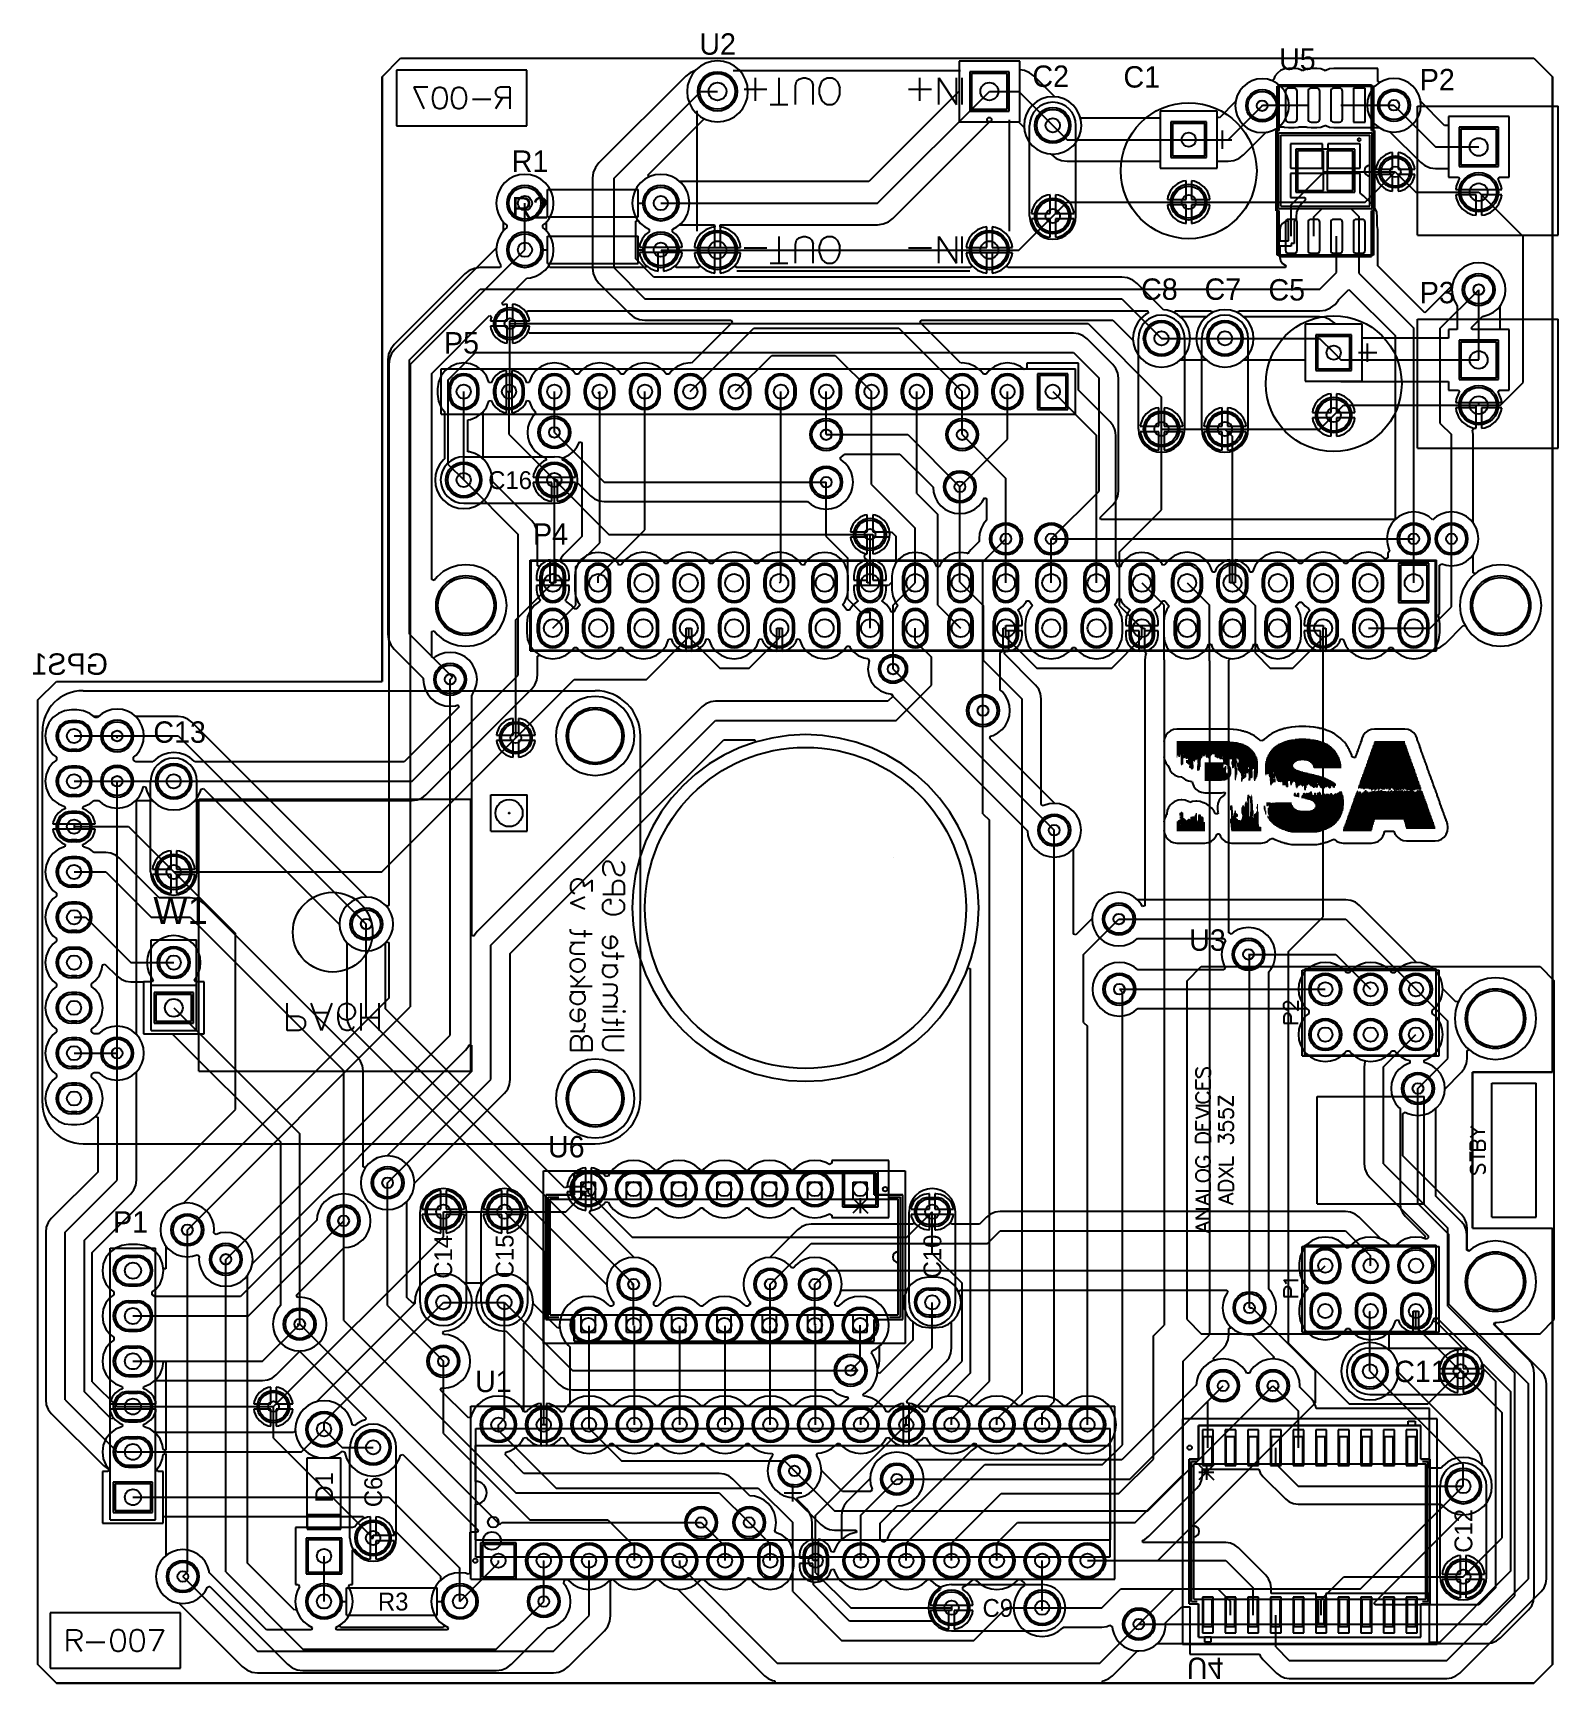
# Model space of a CAD drawing. Header units: millimetres. Extents: x 60.7 to 146.2, y 31.8 to 124.2.
import ezdxf

# ---------------------------------------------------------------- set-up
doc = ezdxf.new("R2010")
doc.units = ezdxf.units.MM
for name, color, linetype in [('BottomLayer', 5, 'Continuous'), ('BottomOverlay', 54, 'Continuous'), ('BottomPaste', 16, 'Continuous'), ('BottomSolder', 6, 'Continuous'), ('Mechanical13', 56, 'Continuous'), ('Mechanical15', 56, 'Continuous'), ('Mechanical5', 56, 'Continuous'), ('Mechanical7', 56, 'Continuous'), ('MultiLayer', 9, 'Continuous'), ('PadHoleLayer', 156, 'Continuous'), ('TopLayer', 1, 'Continuous'), ('TopOverlay', 2, 'Continuous'), ('TopPaste', 8, 'Continuous'), ('TopSolder', 216, 'Continuous'), ('ViaHoleLayer', 16, 'Continuous')]:
    doc.layers.add(name, color=color, linetype=linetype)

msp = doc.modelspace()

# ---------------------------------------------------------------- texts
at = {"layer": 'BottomOverlay', "text_generation_flag": 2}
msp.add_text('GPS1', height=1.2, dxfattribs=at).set_placement((64.893, 88.265))
msp.add_text('U4', height=1.2, rotation=180, dxfattribs=at).set_placement((125.374, 33.172))
at = {"layer": 'TopOverlay'}
for s, height, p in [('U2', 1.2, (98.044, 123.025)), ('U5', 1.2, (130.543, 122.174)), ('C2', 1.2, (116.713, 121.222)), ('C1', 1.2, (121.818, 121.183)), ('P2', 1.2, (138.43, 121.031)), ('R1', 1.2, (87.528, 116.459)), ('R2', 1.2, (87.528, 113.843)), ('C8', 1.2, (122.809, 109.284)), ('C7', 1.2, (126.365, 109.284)), ('C5', 1.2, (129.946, 109.246)), ('P3', 1.2, (138.43, 109.093)), ('P5', 1.2, (83.728, 106.274)), ('C16', 1, (86.208, 98.679)), ('P4', 1.2, (88.722, 95.555)), ('C13', 1.2, (67.437, 84.455)), ('W1', 1.524, (67.437, 74.295)), ('U3', 1.2, (125.501, 72.796)), ('U6', 1.2, (89.56, 61.214)), ('P1', 1.2, (65.176, 56.998)), ('U1', 1.2, (85.471, 48.057)), ('C11', 1.2, (136.996, 48.616)), ('R3', 1, (80.026, 35.814)), ('C9', 1, (113.919, 35.458))]:
    msp.add_text(s, height=height, dxfattribs=at).set_placement(p)
for s, p in [('C14', (84.185, 54.411)), ('C15', (87.63, 54.437)), ('C10', (111.608, 54.432)), ('D1', (77.511, 41.859)), ('C6', (80.264, 41.605)), ('C12', (141.376, 39.052))]:
    msp.add_text(s, height=1, rotation=90, dxfattribs=at).set_placement(p)

# ---------------------------------------------------------------- linework, layer by layer
at = {"layer": 'BottomLayer'}
for p, q in [((80.26, 121.783), (81.3, 122.823)), ((88.37, 122.154), (81.075, 122.154)), ((81.075, 122.154), (81.075, 119.046)), ((81.3, 122.823), (144.82, 122.823)), ((88.37, 119.046), (88.37, 122.154)), ((97.82, 122.137), (97.528, 122.016)), ((97.852, 122.175), (97.82, 122.137)), ((97.82, 122.137), (97.82, 122.137)), ((98.111, 122.388), (97.852, 122.175)), ((98.406, 122.546), (98.111, 122.388)), ((98.727, 122.643), (98.406, 122.546)), ((99.06, 122.676), (98.727, 122.643)), ((99.393, 122.643), (99.06, 122.676)), ((99.714, 122.546), (99.393, 122.643)), ((100.009, 122.388), (99.714, 122.546)), ((100.268, 122.175), (100.009, 122.388)), ((100.48, 121.917), (100.268, 122.175)), ((116, 122.668), (112.6, 122.668)), ((112.6, 122.668), (112.6, 120.979)), ((116, 122.171), (116, 122.668)), ((116.264, 122.137), (116, 122.171)), ((116.556, 122.016), (116.264, 122.137)), ((144.82, 122.823), (145.86, 121.783)), ((80.26, 87.898), (80.26, 121.783)), ((82.029, 121.2), (82.6, 120)), ((82.829, 121.2), (82.029, 121.2)), ((83.268, 121.143), (83.44, 121.2)), ((83.44, 121.2), (83.554, 121.2)), ((83.554, 121.2), (83.726, 121.143)), ((84.337, 121.143), (84.508, 121.2)), ((84.508, 121.2), (84.622, 121.2)), ((84.622, 121.2), (84.794, 121.143)), ((86.902, 121.2), (86.731, 121.143)), ((87.416, 121.2), (86.902, 121.2)), ((87.416, 121.2), (87.416, 120)), ((97.277, 121.823), (92.413, 116.959)), ((97.528, 122.016), (97.277, 121.823)), ((100.638, 121.621), (100.48, 121.917)), ((100.735, 121.301), (100.638, 121.621)), ((100.768, 120.968), (100.735, 121.301)), ((115.3, 121.968), (113.3, 121.968)), ((113.3, 121.968), (113.3, 119.968)), ((115.3, 119.968), (115.3, 121.968)), ((116.807, 121.823), (116.556, 122.016)), ((117.971, 120.659), (116.807, 121.823)), ((128.525, 121.233), (128.338, 121.005)), ((128.753, 121.421), (128.525, 121.233)), ((129.014, 121.56), (128.753, 121.421)), ((129.297, 121.646), (129.014, 121.56)), ((129.591, 121.675), (129.297, 121.646)), ((129.885, 121.646), (129.591, 121.675)), ((130.168, 121.56), (129.885, 121.646)), ((130.428, 121.421), (130.168, 121.56)), ((130.657, 121.233), (130.428, 121.421)), ((130.844, 121.005), (130.657, 121.233)), ((135.916, 121.259), (135.729, 121.03)), ((136.145, 121.446), (135.916, 121.259)), ((136.405, 121.585), (136.145, 121.446)), ((136.688, 121.671), (136.405, 121.585)), ((136.982, 121.7), (136.688, 121.671)), ((137.276, 121.671), (136.982, 121.7)), ((137.559, 121.585), (137.276, 121.671)), ((137.82, 121.446), (137.559, 121.585)), ((138.048, 121.259), (137.82, 121.446)), ((138.235, 121.03), (138.048, 121.259)), ((145.86, 121.783), (145.86, 66)), ((83.097, 120.686), (83.154, 120.971)), ((83.097, 120.514), (83.097, 120.686)), ((83.154, 120.229), (83.097, 120.514)), ((83.154, 120.971), (83.268, 121.143)), ((83.726, 121.143), (83.84, 120.971)), ((83.84, 120.971), (83.897, 120.686)), ((83.897, 120.514), (83.84, 120.229)), ((83.897, 120.686), (83.897, 120.514)), ((84.165, 120.686), (84.223, 120.971)), ((84.165, 120.514), (84.165, 120.686)), ((84.223, 120.229), (84.165, 120.514)), ((84.223, 120.971), (84.337, 121.143)), ((84.794, 121.143), (84.908, 120.971)), ((84.908, 120.971), (84.965, 120.686)), ((84.965, 120.514), (84.908, 120.229)), ((84.965, 120.686), (84.965, 120.514)), ((86.348, 120.514), (85.319, 120.514)), ((86.673, 121.085), (86.616, 120.971)), ((86.616, 120.971), (86.616, 120.857)), ((86.616, 120.857), (86.673, 120.743)), ((87.016, 120.628), (86.616, 120)), ((86.731, 121.143), (86.673, 121.085)), ((86.673, 120.743), (86.731, 120.686)), ((86.731, 120.686), (86.902, 120.628)), ((86.902, 120.628), (87.416, 120.628)), ((93.269, 116.103), (98.133, 120.968)), ((98.133, 120.968), (99.06, 120.968)), ((100.48, 120.018), (100.638, 120.314)), ((100.638, 120.314), (100.735, 120.634)), ((100.735, 120.634), (100.768, 120.968)), ((112.6, 120.979), (107.538, 115.917)), ((108.039, 114.706), (114.3, 120.968)), ((114.3, 120.968), (115.951, 120.968)), ((115.951, 120.968), (117.856, 119.062)), ((118.17, 120.639), (117.971, 120.659)), ((118.471, 120.548), (118.17, 120.639)), ((118.749, 120.399), (118.471, 120.548)), ((118.993, 120.199), (118.749, 120.399)), ((128.106, 120.394), (127.203, 119.491)), ((128.113, 120.461), (128.106, 120.394)), ((128.198, 120.744), (128.113, 120.461)), ((128.338, 121.005), (128.198, 120.744)), ((130.983, 120.744), (130.844, 121.005)), ((131.069, 120.461), (130.983, 120.744)), ((131.098, 120.167), (131.069, 120.461)), ((135.504, 120.487), (135.475, 120.193)), ((135.59, 120.77), (135.504, 120.487)), ((135.729, 121.03), (135.59, 120.77)), ((138.375, 120.77), (138.235, 121.03)), ((138.46, 120.487), (138.375, 120.77)), ((138.467, 120.42), (138.46, 120.487)), ((139.82, 119.066), (138.467, 120.42)), ((83.268, 120.057), (83.154, 120.229)), ((83.44, 120), (83.268, 120.057)), ((83.554, 120), (83.44, 120)), ((83.726, 120.057), (83.554, 120)), ((83.84, 120.229), (83.726, 120.057)), ((84.337, 120.057), (84.223, 120.229)), ((84.508, 120), (84.337, 120.057)), ((84.622, 120), (84.508, 120)), ((84.794, 120.057), (84.622, 120)), ((84.908, 120.229), (84.794, 120.057)), ((95.148, 116.27), (98.315, 119.438)), ((98.315, 119.438), (98.406, 119.389)), ((98.406, 119.389), (98.727, 119.292)), ((99.393, 119.292), (99.714, 119.389)), ((99.714, 119.389), (100.009, 119.547)), ((100.009, 119.547), (100.268, 119.76)), ((100.268, 119.76), (100.48, 120.018)), ((113.3, 119.968), (115.3, 119.968)), ((119.193, 119.956), (118.993, 120.199)), ((119.341, 119.678), (119.193, 119.956)), ((119.404, 119.473), (119.341, 119.678)), ((123.876, 119.473), (119.404, 119.473)), ((127.076, 119.862), (123.876, 119.862)), ((123.876, 119.862), (123.876, 119.473)), ((127.076, 119.517), (127.076, 119.862)), ((127.203, 119.491), (127.076, 119.517)), ((127.686, 118.262), (129.591, 120.167)), ((130.657, 119.102), (130.844, 119.33)), ((130.844, 119.33), (130.983, 119.591)), ((130.983, 119.591), (131.069, 119.873)), ((131.069, 119.873), (131.098, 120.167)), ((135.475, 120.193), (135.504, 119.899)), ((135.504, 119.899), (135.59, 119.616)), ((135.59, 119.616), (135.729, 119.355)), ((135.729, 119.355), (135.916, 119.127)), ((136.982, 120.193), (139.319, 117.856)), ((143.432, 119.556), (140.032, 119.556)), ((140.032, 119.556), (140.032, 119.066)), ((143.432, 116.156), (143.432, 119.556)), ((81.075, 119.046), (88.37, 119.046)), ((98.727, 119.292), (99.06, 119.259)), ((99.06, 119.259), (99.393, 119.292)), ((108.895, 113.851), (114.312, 119.268)), ((114.312, 119.268), (115.939, 119.268)), ((115.939, 119.268), (116.26, 118.947)), ((116.26, 118.947), (116.279, 118.749)), ((116.279, 118.749), (116.371, 118.447)), ((116.371, 118.447), (116.519, 118.169)), ((117.856, 119.062), (118.656, 118.262)), ((126.376, 119.162), (124.576, 119.162)), ((124.576, 119.162), (124.576, 117.363)), ((126.376, 117.363), (126.376, 119.162)), ((128.542, 117.407), (129.818, 118.682)), ((129.818, 118.682), (129.885, 118.689)), ((129.885, 118.689), (130.168, 118.775)), ((130.168, 118.775), (130.428, 118.914)), ((130.428, 118.914), (130.657, 119.102)), ((135.916, 119.127), (136.145, 118.94)), ((136.145, 118.94), (136.405, 118.8)), ((136.405, 118.8), (136.688, 118.715)), ((136.688, 118.715), (136.755, 118.708)), ((136.755, 118.708), (138.463, 117)), ((140.032, 119.066), (139.82, 119.066)), ((142.732, 118.856), (140.732, 118.856)), ((140.732, 118.856), (140.732, 116.856)), ((142.732, 116.856), (142.732, 118.856)), ((116.519, 118.169), (116.719, 117.926)), ((116.719, 117.926), (116.963, 117.726)), ((116.963, 117.726), (117.241, 117.577)), ((117.241, 117.577), (117.542, 117.486)), ((117.542, 117.486), (117.741, 117.466)), ((117.741, 117.466), (117.8, 117.407)), ((118.656, 118.262), (125.476, 118.262)), ((125.476, 118.262), (127.686, 118.262)), ((136.771, 117.531), (136.504, 117.42)), ((136.908, 117.549), (136.771, 117.531)), ((136.908, 116.609), (136.908, 117.549)), ((137.346, 117.531), (137.208, 117.549)), ((137.208, 117.549), (137.208, 116.609)), ((137.613, 117.42), (137.346, 117.531)), ((139.319, 117.856), (141.732, 117.856)), ((92.221, 116.709), (92.1, 116.417)), ((92.413, 116.959), (92.221, 116.709)), ((117.8, 117.407), (118.051, 117.214)), ((118.051, 117.214), (118.343, 117.093)), ((118.343, 117.093), (118.656, 117.052)), ((118.656, 117.052), (123.876, 117.052)), ((123.876, 117.052), (123.876, 116.662)), ((123.876, 116.662), (127.076, 116.662)), ((124.576, 117.363), (126.376, 117.363)), ((127.076, 116.662), (127.076, 117.052)), ((127.076, 117.052), (127.686, 117.052)), ((127.686, 117.052), (127.999, 117.093)), ((127.999, 117.093), (128.291, 117.214)), ((128.291, 117.214), (128.542, 117.407)), ((135.987, 116.746), (135.969, 116.609)), ((135.969, 116.609), (136.908, 116.609)), ((136.098, 117.014), (135.987, 116.746)), ((136.274, 117.244), (136.098, 117.014)), ((136.504, 117.42), (136.274, 117.244)), ((137.208, 116.609), (138.148, 116.609)), ((137.843, 117.244), (137.613, 117.42)), ((138.019, 117.014), (137.843, 117.244)), ((138.13, 116.746), (138.019, 117.014)), ((138.148, 116.609), (138.13, 116.746)), ((138.463, 117), (138.714, 116.808)), ((138.714, 116.808), (139.006, 116.687)), ((139.006, 116.687), (139.319, 116.646)), ((139.319, 116.646), (140.032, 116.646)), ((140.032, 116.646), (140.032, 116.156)), ((140.732, 116.856), (142.732, 116.856)), ((87.128, 115.843), (86.928, 115.6)), ((87.372, 116.043), (87.128, 115.843)), ((87.65, 116.192), (87.372, 116.043)), ((87.951, 116.283), (87.65, 116.192)), ((88.265, 116.314), (87.951, 116.283)), ((88.579, 116.283), (88.265, 116.314)), ((88.88, 116.192), (88.579, 116.283)), ((89.158, 116.043), (88.88, 116.192)), ((89.402, 115.843), (89.158, 116.043)), ((89.602, 115.6), (89.402, 115.843)), ((92.1, 116.417), (92.058, 116.103)), ((92.058, 116.103), (92.058, 111.074)), ((93.269, 111.074), (93.269, 116.103)), ((95.224, 116.167), (95.148, 116.27)), ((95.27, 116.192), (95.224, 116.167)), ((95.571, 116.283), (95.27, 116.192)), ((95.885, 116.314), (95.571, 116.283)), ((96.199, 116.283), (95.885, 116.314)), ((96.5, 116.192), (96.199, 116.283)), ((96.778, 116.043), (96.5, 116.192)), ((96.932, 115.917), (96.778, 116.043)), ((107.538, 115.917), (96.932, 115.917)), ((124.62, 115.618), (124.428, 115.368)), ((124.871, 115.811), (124.62, 115.618)), ((125.163, 115.932), (124.871, 115.811)), ((125.326, 115.953), (125.163, 115.932)), ((125.326, 114.913), (125.326, 115.953)), ((125.789, 115.932), (125.626, 115.953)), ((125.626, 115.953), (125.626, 114.913)), ((126.081, 115.811), (125.789, 115.932)), ((126.332, 115.618), (126.081, 115.811)), ((126.524, 115.368), (126.332, 115.618)), ((135.362, 114.762), (137.058, 116.459)), ((136.908, 116.309), (135.969, 116.309)), ((135.969, 116.309), (135.987, 116.172)), ((135.987, 116.172), (136.098, 115.904)), ((136.098, 115.904), (136.274, 115.674)), ((136.274, 115.674), (136.504, 115.498)), ((136.908, 115.369), (136.908, 116.309)), ((137.058, 116.459), (138.201, 115.316)), ((138.148, 116.309), (137.208, 116.309)), ((137.208, 116.309), (137.208, 115.369)), ((137.613, 115.498), (137.843, 115.674)), ((137.843, 115.674), (138.019, 115.904)), ((138.019, 115.904), (138.13, 116.172)), ((138.13, 116.172), (138.148, 116.309)), ((140.032, 116.156), (140.594, 116.156)), ((140.465, 115.655), (140.441, 115.466)), ((140.596, 115.972), (140.465, 115.655)), ((140.594, 116.156), (140.651, 116.042)), ((140.651, 116.042), (140.596, 115.972)), ((142.813, 116.042), (142.87, 116.156)), ((142.868, 115.972), (142.813, 116.042)), ((142.999, 115.655), (142.868, 115.972)), ((142.87, 116.156), (143.432, 116.156)), ((143.023, 115.466), (142.999, 115.655)), ((86.688, 115.02), (86.657, 114.706)), ((86.657, 114.706), (86.688, 114.393)), ((86.78, 115.322), (86.688, 115.02)), ((86.928, 115.6), (86.78, 115.322)), ((88.265, 112.09), (88.265, 114.706)), ((89.75, 115.322), (89.602, 115.6)), ((89.842, 115.02), (89.75, 115.322)), ((89.873, 114.706), (89.842, 115.02)), ((89.842, 114.393), (89.873, 114.706)), ((95.885, 114.706), (108.039, 114.706)), ((117, 114.838), (116.808, 114.588)), ((117.251, 115.031), (117, 114.838)), ((117.543, 115.152), (117.251, 115.031)), ((117.706, 115.173), (117.543, 115.152)), ((117.706, 114.132), (117.706, 115.173)), ((117.856, 113.983), (118.636, 114.762)), ((118.169, 115.152), (118.006, 115.173)), ((118.006, 115.173), (118.006, 114.132)), ((118.461, 115.031), (118.169, 115.152)), ((118.712, 114.838), (118.461, 115.031)), ((118.636, 114.762), (125.476, 114.762)), ((118.904, 114.588), (118.712, 114.838)), ((124.307, 115.076), (124.285, 114.913)), ((124.285, 114.913), (125.326, 114.913)), ((124.428, 115.368), (124.307, 115.076)), ((125.476, 114.762), (135.362, 114.762)), ((125.626, 114.913), (126.667, 114.913)), ((126.645, 115.076), (126.524, 115.368)), ((126.667, 114.913), (126.645, 115.076)), ((136.504, 115.498), (136.771, 115.387)), ((136.771, 115.387), (136.908, 115.369)), ((137.208, 115.369), (137.346, 115.387)), ((137.346, 115.387), (137.613, 115.498)), ((138.201, 115.316), (141.732, 115.316)), ((140.441, 115.466), (141.732, 115.466)), ((141.582, 115.166), (140.441, 115.166)), ((140.441, 115.166), (140.465, 114.977)), ((140.465, 114.977), (140.596, 114.66)), ((141.582, 114.025), (141.582, 115.166)), ((141.732, 115.466), (143.023, 115.466)), ((141.732, 115.316), (144.221, 112.827)), ((143.023, 115.166), (141.882, 115.166)), ((141.882, 115.166), (141.882, 114.025)), ((142.868, 114.66), (142.999, 114.977)), ((142.999, 114.977), (143.023, 115.166)), ((86.688, 114.393), (86.78, 114.091)), ((86.78, 114.091), (86.928, 113.813)), ((86.928, 113.813), (87.055, 113.659)), ((89.475, 113.659), (89.602, 113.813)), ((89.602, 113.813), (89.75, 114.091)), ((89.75, 114.091), (89.842, 114.393)), ((108.644, 113.658), (108.895, 113.851)), ((115.951, 112.078), (117.856, 113.983)), ((116.687, 114.296), (116.665, 114.132)), ((116.665, 114.132), (117.706, 114.132)), ((117.706, 113.833), (116.665, 113.833)), ((116.665, 113.833), (116.687, 113.669)), ((116.808, 114.588), (116.687, 114.296)), ((117.706, 112.792), (117.706, 113.833)), ((118.006, 114.132), (119.047, 114.132)), ((119.047, 113.833), (118.006, 113.833)), ((118.006, 113.833), (118.006, 112.792)), ((119.025, 114.296), (118.904, 114.588)), ((119.047, 114.132), (119.025, 114.296)), ((119.025, 113.669), (119.047, 113.833)), ((125.326, 114.613), (124.285, 114.613)), ((124.285, 114.613), (124.307, 114.449)), ((124.307, 114.449), (124.428, 114.157)), ((124.428, 114.157), (124.62, 113.907)), ((124.62, 113.907), (124.871, 113.714)), ((125.326, 113.572), (125.326, 114.613)), ((126.667, 114.613), (125.626, 114.613)), ((125.626, 114.613), (125.626, 113.572)), ((126.081, 113.714), (126.332, 113.907)), ((126.332, 113.907), (126.524, 114.157)), ((126.524, 114.157), (126.645, 114.449)), ((126.645, 114.449), (126.667, 114.613)), ((140.596, 114.66), (140.805, 114.389)), ((140.805, 114.389), (141.076, 114.18)), ((141.076, 114.18), (141.393, 114.049)), ((141.393, 114.049), (141.582, 114.025)), ((141.882, 114.025), (142.071, 114.049)), ((142.071, 114.049), (142.388, 114.18)), ((142.388, 114.18), (142.659, 114.389)), ((142.659, 114.389), (142.868, 114.66)), ((86.928, 112.983), (86.78, 112.705)), ((87.055, 113.137), (86.928, 112.983)), ((87.055, 113.659), (87.055, 113.137)), ((89.475, 113.137), (89.475, 113.659)), ((89.602, 112.983), (89.475, 113.137)), ((89.75, 112.705), (89.602, 112.983)), ((94.479, 113.697), (94.606, 113.743)), ((94.479, 111.576), (94.479, 113.697)), ((94.606, 113.743), (94.748, 113.57)), ((94.748, 113.57), (94.992, 113.37)), ((95.029, 112.946), (94.837, 112.695)), ((94.992, 113.37), (95.222, 113.247)), ((95.231, 113.101), (95.029, 112.946)), ((95.222, 113.247), (95.225, 113.241)), ((95.225, 113.241), (95.237, 113.119)), ((95.237, 113.119), (95.231, 113.101)), ((96.533, 113.119), (96.545, 113.241)), ((96.539, 113.101), (96.533, 113.119)), ((96.741, 112.946), (96.539, 113.101)), ((96.545, 113.241), (96.548, 113.247)), ((96.548, 113.247), (96.778, 113.37)), ((96.933, 112.695), (96.741, 112.946)), ((96.778, 113.37), (96.932, 113.496)), ((96.932, 113.496), (98.902, 113.496)), ((98.133, 113.005), (97.924, 112.733)), ((98.404, 113.213), (98.133, 113.005)), ((98.721, 113.344), (98.404, 113.213)), ((98.911, 113.369), (98.721, 113.344)), ((98.902, 113.496), (98.911, 113.369)), ((99.209, 113.369), (99.218, 113.496)), ((99.399, 113.344), (99.209, 113.369)), ((99.218, 113.496), (108.039, 113.496)), ((99.716, 113.213), (99.399, 113.344)), ((99.987, 113.005), (99.716, 113.213)), ((100.196, 112.733), (99.987, 113.005)), ((108.039, 113.496), (108.352, 113.537)), ((108.352, 113.537), (108.644, 113.658)), ((113.373, 113.005), (113.164, 112.733)), ((113.644, 113.213), (113.373, 113.005)), ((113.961, 113.344), (113.644, 113.213)), ((114.15, 113.369), (113.961, 113.344)), ((114.15, 112.227), (114.15, 113.369)), ((114.639, 113.344), (114.45, 113.369)), ((114.45, 113.369), (114.45, 112.227)), ((114.956, 113.213), (114.639, 113.344)), ((115.227, 113.005), (114.956, 113.213)), ((115.436, 112.733), (115.227, 113.005)), ((116.687, 113.669), (116.808, 113.377)), ((116.808, 113.377), (117, 113.127)), ((117, 113.127), (117.251, 112.934)), ((117.251, 112.934), (117.543, 112.813)), ((118.169, 112.813), (118.461, 112.934)), ((118.461, 112.934), (118.712, 113.127)), ((118.712, 113.127), (118.904, 113.377)), ((118.904, 113.377), (119.025, 113.669)), ((124.871, 113.714), (125.163, 113.593)), ((125.163, 113.593), (125.326, 113.572)), ((125.626, 113.572), (125.789, 113.593)), ((125.789, 113.593), (126.081, 113.714)), ((86.669, 112.206), (80.983, 106.52)), ((81.839, 105.664), (88.265, 112.09)), ((86.688, 112.404), (86.669, 112.206)), ((86.78, 112.705), (86.688, 112.404)), ((89.842, 112.404), (89.75, 112.705)), ((89.873, 112.09), (89.842, 112.404)), ((89.842, 111.777), (89.873, 112.09)), ((94.716, 112.403), (94.694, 112.24)), ((94.694, 112.24), (97.076, 112.24)), ((95.735, 111.94), (94.694, 111.94)), ((94.694, 111.94), (94.716, 111.777)), ((94.837, 112.695), (94.716, 112.403)), ((95.735, 110.9), (95.735, 111.94)), ((95.885, 112.09), (95.898, 112.078)), ((95.898, 112.078), (99.06, 112.078)), ((97.076, 111.94), (96.035, 111.94)), ((96.035, 111.94), (96.035, 110.9)), ((97.054, 112.403), (96.933, 112.695)), ((97.076, 112.24), (97.054, 112.403)), ((97.054, 111.777), (97.076, 111.94)), ((97.793, 112.417), (97.769, 112.227)), ((97.769, 112.227), (99.06, 112.227)), ((98.91, 111.928), (97.769, 111.928)), ((97.769, 111.928), (97.793, 111.738)), ((97.924, 112.733), (97.793, 112.417)), ((98.91, 110.786), (98.91, 111.928)), ((99.06, 112.227), (100.351, 112.227)), ((99.06, 112.078), (114.3, 112.078)), ((100.351, 111.928), (99.21, 111.928)), ((99.21, 111.928), (99.21, 110.786)), ((100.327, 112.417), (100.196, 112.733)), ((100.351, 112.227), (100.327, 112.417)), ((100.327, 111.738), (100.351, 111.928)), ((113.033, 112.417), (113.009, 112.227)), ((113.009, 112.227), (114.15, 112.227)), ((114.15, 111.928), (113.009, 111.928)), ((113.009, 111.928), (113.033, 111.738)), ((113.164, 112.733), (113.033, 112.417)), ((114.15, 110.786), (114.15, 111.928)), ((114.3, 112.078), (115.951, 112.078)), ((114.45, 112.227), (115.591, 112.227)), ((115.591, 111.928), (114.45, 111.928)), ((114.45, 111.928), (114.45, 110.786)), ((115.567, 112.417), (115.436, 112.733)), ((115.591, 112.227), (115.567, 112.417)), ((115.567, 111.738), (115.591, 111.928)), ((117.543, 112.813), (117.706, 112.792)), ((118.006, 112.792), (118.169, 112.813)), ((144.221, 104.648), (144.221, 112.827)), ((89.402, 110.953), (89.602, 111.197)), ((89.602, 111.197), (89.75, 111.475)), ((89.75, 111.475), (89.842, 111.777)), ((92.058, 111.074), (92.1, 110.761)), ((93.269, 111.074), (94.996, 109.347)), ((95.497, 110.557), (94.479, 111.576)), ((94.716, 111.777), (94.837, 111.485)), ((94.837, 111.485), (95.029, 111.234)), ((95.029, 111.234), (95.28, 111.042)), ((95.28, 111.042), (95.572, 110.921)), ((96.198, 110.921), (96.49, 111.042)), ((96.49, 111.042), (96.741, 111.234)), ((96.741, 111.234), (96.933, 111.485)), ((96.933, 111.485), (97.054, 111.777)), ((97.793, 111.738), (97.924, 111.422)), ((97.924, 111.422), (98.133, 111.15)), ((98.133, 111.15), (98.404, 110.942)), ((99.716, 110.942), (99.987, 111.15)), ((99.987, 111.15), (100.196, 111.422)), ((100.196, 111.422), (100.327, 111.738)), ((113.033, 111.738), (113.164, 111.422)), ((113.164, 111.422), (113.373, 111.15)), ((113.373, 111.15), (113.644, 110.942)), ((114.956, 110.942), (115.227, 111.15)), ((115.227, 111.15), (115.436, 111.422)), ((115.436, 111.422), (115.567, 111.738)), ((140.895, 111.108), (140.666, 110.921)), ((141.155, 111.248), (140.895, 111.108)), ((141.438, 111.333), (141.155, 111.248)), ((141.732, 111.362), (141.438, 111.333)), ((142.026, 111.333), (141.732, 111.362)), ((142.309, 111.248), (142.026, 111.333)), ((142.569, 111.108), (142.309, 111.248)), ((142.798, 110.921), (142.569, 111.108)), ((86.979, 109.093), (88.38, 110.494)), ((88.38, 110.494), (88.579, 110.513)), ((88.579, 110.513), (88.88, 110.605)), ((88.88, 110.605), (89.158, 110.753)), ((89.158, 110.753), (89.402, 110.953)), ((92.1, 110.761), (92.221, 110.469)), ((92.221, 110.469), (92.413, 110.218)), ((92.413, 110.218), (94.14, 108.491)), ((121.73, 110.557), (95.497, 110.557)), ((95.572, 110.921), (95.735, 110.9)), ((96.035, 110.9), (96.198, 110.921)), ((98.404, 110.942), (98.721, 110.811)), ((98.721, 110.811), (98.91, 110.786)), ((99.21, 110.786), (99.399, 110.811)), ((99.399, 110.811), (99.716, 110.942)), ((113.644, 110.942), (113.961, 110.811)), ((113.961, 110.811), (114.15, 110.786)), ((114.45, 110.786), (114.639, 110.811)), ((114.639, 110.811), (114.956, 110.942)), ((122.043, 110.516), (121.73, 110.557)), ((122.335, 110.395), (122.043, 110.516)), ((122.585, 110.203), (122.335, 110.395)), ((124.067, 108.721), (122.585, 110.203)), ((140.254, 110.149), (140.225, 109.855)), ((140.339, 110.432), (140.254, 110.149)), ((140.479, 110.692), (140.339, 110.432)), ((140.666, 110.921), (140.479, 110.692)), ((142.985, 110.692), (142.798, 110.921)), ((143.125, 110.432), (142.985, 110.692)), ((143.21, 110.149), (143.125, 110.432)), ((143.239, 109.855), (143.21, 110.149)), ((94.996, 109.347), (121.73, 109.347)), ((121.73, 109.347), (123.952, 107.124)), ((140.225, 109.855), (140.254, 109.561)), ((140.254, 109.561), (140.339, 109.278)), ((140.339, 109.278), (140.479, 109.018)), ((141.732, 105.918), (141.732, 109.855)), ((142.985, 109.018), (143.125, 109.278)), ((143.125, 109.278), (143.21, 109.561)), ((143.21, 109.561), (143.239, 109.855)), ((83.049, 105.163), (86.284, 108.398)), ((86.284, 108.398), (86.392, 108.326)), ((86.355, 108.237), (86.337, 108.1)), ((86.392, 108.326), (86.355, 108.237)), ((87.051, 108.985), (86.979, 109.093)), ((87.14, 109.022), (87.051, 108.985)), ((87.277, 109.04), (87.14, 109.022)), ((87.277, 108.1), (87.277, 109.04)), ((87.714, 109.022), (87.577, 109.04)), ((87.577, 109.04), (87.577, 108.1)), ((87.982, 108.911), (87.714, 109.022)), ((88.211, 108.735), (87.982, 108.911)), ((88.388, 108.505), (88.211, 108.735)), ((88.498, 108.237), (88.388, 108.505)), ((88.517, 108.1), (88.498, 108.237)), ((94.14, 108.491), (94.391, 108.299)), ((94.391, 108.299), (94.683, 108.178)), ((124.266, 108.701), (124.067, 108.721)), ((124.567, 108.61), (124.266, 108.701)), ((124.845, 108.461), (124.567, 108.61)), ((124.999, 108.335), (124.845, 108.461)), ((126.461, 108.335), (124.999, 108.335)), ((126.615, 108.461), (126.461, 108.335)), ((126.893, 108.61), (126.615, 108.461)), ((127.194, 108.701), (126.893, 108.61)), ((127.508, 108.732), (127.194, 108.701)), ((127.822, 108.701), (127.508, 108.732)), ((128.123, 108.61), (127.822, 108.701)), ((128.401, 108.461), (128.123, 108.61)), ((128.555, 108.335), (128.401, 108.461)), ((132.804, 108.335), (128.555, 108.335)), ((133.117, 108.294), (132.804, 108.335)), ((133.409, 108.173), (133.117, 108.294)), ((140.479, 109.018), (140.522, 108.965)), ((140.522, 108.965), (140.522, 107.618)), ((142.942, 108.965), (142.985, 109.018)), ((142.942, 107.618), (142.942, 108.965)), ((86.337, 108.1), (87.277, 108.1)), ((87.277, 107.8), (86.337, 107.8)), ((86.337, 107.8), (86.355, 107.663)), ((86.355, 107.663), (86.466, 107.395)), ((86.466, 107.395), (86.642, 107.165)), ((87.277, 106.86), (87.277, 107.8)), ((87.427, 104.191), (87.427, 107.95)), ((87.577, 108.1), (88.517, 108.1)), ((88.517, 107.8), (87.577, 107.8)), ((87.577, 107.8), (87.577, 106.86)), ((88.211, 107.165), (88.388, 107.395)), ((88.388, 107.395), (88.498, 107.663)), ((88.498, 107.663), (88.517, 107.8)), ((94.683, 108.178), (94.996, 108.137)), ((94.996, 108.137), (99.833, 108.137)), ((97.536, 104.14), (101.092, 107.696)), ((99.882, 108.019), (97.606, 105.743)), ((99.833, 108.137), (99.882, 108.019)), ((101.092, 107.696), (109.22, 107.696)), ((109.22, 107.696), (112.776, 104.14)), ((110.43, 108.019), (110.479, 108.137)), ((112.706, 105.743), (110.43, 108.019)), ((110.479, 108.137), (121.228, 108.137)), ((121.228, 108.137), (122.356, 107.009)), ((133.66, 107.98), (133.409, 108.173)), ((133.716, 107.924), (133.66, 107.98)), ((135.204, 107.924), (133.716, 107.924)), ((135.204, 107.128), (135.204, 107.924)), ((140.522, 107.618), (140.032, 107.618)), ((140.032, 107.618), (140.032, 107.128)), ((143.432, 107.618), (142.942, 107.618)), ((143.432, 104.218), (143.432, 107.618)), ((80.983, 106.52), (80.791, 106.269)), ((86.642, 107.165), (86.872, 106.989)), ((86.872, 106.989), (87.14, 106.878)), ((87.14, 106.878), (87.277, 106.86)), ((87.577, 106.86), (87.714, 106.878)), ((87.714, 106.878), (87.982, 106.989)), ((87.982, 106.989), (88.211, 107.165)), ((122.356, 107.009), (122.375, 106.811)), ((122.375, 106.811), (122.467, 106.509)), ((122.467, 106.509), (122.615, 106.231)), ((123.952, 107.124), (127.508, 107.124)), ((127.508, 107.124), (132.804, 107.124)), ((134.504, 107.224), (132.704, 107.224)), ((132.704, 107.224), (132.704, 105.425)), ((132.804, 107.124), (133.604, 106.324)), ((134.504, 105.425), (134.504, 107.224)), ((140.032, 107.128), (135.204, 107.128)), ((142.732, 106.918), (140.732, 106.918)), ((140.732, 106.918), (140.732, 104.918)), ((142.732, 104.918), (142.732, 106.918)), ((80.67, 105.977), (80.628, 105.664)), ((80.628, 105.664), (80.628, 75.332)), ((80.791, 106.269), (80.67, 105.977)), ((81.839, 105.664), (81.839, 69.647)), ((84.105, 105.557), (83.802, 105.324)), ((84.457, 105.703), (84.105, 105.557)), ((84.836, 105.753), (84.457, 105.703)), ((85.215, 105.703), (84.836, 105.753)), ((85.567, 105.557), (85.215, 105.703)), ((85.87, 105.324), (85.567, 105.557)), ((89.185, 105.557), (88.882, 105.324)), ((89.537, 105.703), (89.185, 105.557)), ((89.916, 105.753), (89.537, 105.703)), ((90.295, 105.703), (89.916, 105.753)), ((90.647, 105.557), (90.295, 105.703)), ((90.95, 105.324), (90.647, 105.557)), ((91.725, 105.557), (91.422, 105.324)), ((92.077, 105.703), (91.725, 105.557)), ((92.456, 105.753), (92.077, 105.703)), ((92.835, 105.703), (92.456, 105.753)), ((93.187, 105.557), (92.835, 105.703)), ((93.49, 105.324), (93.187, 105.557)), ((94.265, 105.557), (93.962, 105.324)), ((94.617, 105.703), (94.265, 105.557)), ((94.996, 105.753), (94.617, 105.703)), ((95.375, 105.703), (94.996, 105.753)), ((95.727, 105.557), (95.375, 105.703)), ((96.03, 105.324), (95.727, 105.557)), ((96.805, 105.557), (96.502, 105.324)), ((97.157, 105.703), (96.805, 105.557)), ((97.536, 105.753), (97.157, 105.703)), ((97.606, 105.743), (97.536, 105.753)), ((100.076, 104.14), (102.108, 106.172)), ((102.108, 106.172), (105.664, 106.172)), ((105.664, 106.172), (107.696, 104.14)), ((112.776, 105.753), (112.706, 105.743)), ((113.155, 105.703), (112.776, 105.753)), ((113.507, 105.557), (113.155, 105.703)), ((113.81, 105.324), (113.507, 105.557)), ((114.585, 105.557), (114.282, 105.324)), ((114.937, 105.703), (114.585, 105.557)), ((115.316, 105.753), (114.937, 105.703)), ((115.695, 105.703), (115.316, 105.753)), ((116.047, 105.557), (115.695, 105.703)), ((116.279, 105.379), (116.047, 105.557)), ((119.306, 105.74), (116.406, 105.74)), ((116.406, 105.74), (116.406, 105.441)), ((119.306, 104.223), (119.306, 105.74)), ((122.615, 106.231), (122.815, 105.988)), ((122.815, 105.988), (123.059, 105.788)), ((123.059, 105.788), (123.337, 105.639)), ((123.337, 105.639), (123.638, 105.548)), ((123.638, 105.548), (123.952, 105.517)), ((123.952, 105.517), (124.266, 105.548)), ((124.266, 105.548), (124.567, 105.639)), ((124.567, 105.639), (124.845, 105.788)), ((124.845, 105.788), (124.999, 105.914)), ((124.999, 105.914), (126.461, 105.914)), ((126.461, 105.914), (126.615, 105.788)), ((126.615, 105.788), (126.893, 105.639)), ((126.893, 105.639), (127.194, 105.548)), ((127.194, 105.548), (127.508, 105.517)), ((127.508, 105.517), (127.822, 105.548)), ((127.822, 105.548), (128.123, 105.639)), ((128.123, 105.639), (128.401, 105.788)), ((128.401, 105.788), (128.555, 105.914)), ((128.555, 105.914), (132.004, 105.914)), ((132.004, 105.914), (132.004, 104.724)), ((133.604, 106.324), (134.01, 105.918)), ((134.01, 105.918), (141.732, 105.918)), ((83.049, 93.606), (83.049, 105.163)), ((83.423, 104.669), (83.373, 104.29)), ((83.569, 105.021), (83.423, 104.669)), ((83.802, 105.324), (83.569, 105.021)), ((86.103, 105.021), (85.87, 105.324)), ((86.249, 104.669), (86.103, 105.021)), ((86.251, 104.65), (86.249, 104.669)), ((86.381, 104.633), (86.251, 104.65)), ((86.459, 104.82), (86.381, 104.633)), ((86.627, 105.039), (86.459, 104.82)), ((86.846, 105.207), (86.627, 105.039)), ((87.102, 105.313), (86.846, 105.207)), ((87.226, 105.329), (87.102, 105.313)), ((87.226, 104.14), (87.226, 105.329)), ((87.65, 105.313), (87.526, 105.329)), ((87.526, 105.329), (87.526, 104.14)), ((87.906, 105.207), (87.65, 105.313)), ((88.125, 105.039), (87.906, 105.207)), ((88.293, 104.82), (88.125, 105.039)), ((88.371, 104.633), (88.293, 104.82)), ((88.501, 104.65), (88.371, 104.633)), ((88.503, 104.669), (88.501, 104.65)), ((88.649, 105.021), (88.503, 104.669)), ((88.882, 105.324), (88.649, 105.021)), ((91.106, 105.121), (90.95, 105.324)), ((91.266, 105.121), (91.106, 105.121)), ((91.422, 105.324), (91.266, 105.121)), ((93.646, 105.121), (93.49, 105.324)), ((93.806, 105.121), (93.646, 105.121)), ((93.962, 105.324), (93.806, 105.121)), ((96.186, 105.121), (96.03, 105.324)), ((96.346, 105.121), (96.186, 105.121)), ((96.502, 105.324), (96.346, 105.121)), ((113.966, 105.121), (113.81, 105.324)), ((114.126, 105.121), (113.966, 105.121)), ((114.282, 105.324), (114.126, 105.121)), ((116.406, 105.441), (116.279, 105.379)), ((118.606, 105.04), (117.106, 105.04)), ((117.106, 105.04), (117.106, 103.24)), ((118.606, 103.24), (118.606, 105.04)), ((132.004, 104.724), (133.882, 104.724)), ((132.704, 105.425), (134.504, 105.425)), ((133.882, 104.724), (134.01, 104.708)), ((134.01, 104.708), (140.032, 104.708)), ((140.032, 104.708), (140.032, 104.218)), ((140.732, 104.918), (142.732, 104.918)), ((142.951, 103.378), (144.221, 104.648)), ((83.373, 104.29), (83.373, 103.99)), ((83.373, 103.99), (83.423, 103.611)), ((83.423, 103.611), (83.569, 103.259)), ((84.086, 103.99), (84.086, 104.29)), ((84.836, 99.187), (84.836, 104.14)), ((85.586, 103.99), (85.586, 104.29)), ((86.103, 103.259), (86.249, 103.611)), ((86.249, 103.611), (86.251, 103.63)), ((86.251, 103.63), (86.381, 103.647)), ((86.381, 103.647), (86.459, 103.46)), ((86.626, 103.99), (86.626, 104.29)), ((87.226, 102.951), (87.226, 104.14)), ((87.376, 104.14), (87.427, 104.191)), ((87.376, 101.727), (87.376, 104.14)), ((87.526, 104.14), (87.526, 102.951)), ((88.126, 103.99), (88.126, 104.29)), ((88.293, 103.46), (88.371, 103.647)), ((88.371, 103.647), (88.501, 103.63)), ((88.501, 103.63), (88.503, 103.611)), ((88.503, 103.611), (88.649, 103.259)), ((89.166, 103.99), (89.166, 104.29)), ((89.916, 101.854), (89.916, 104.14)), ((90.666, 103.99), (90.666, 104.29)), ((91.706, 103.99), (91.706, 104.29)), ((92.37, 104.054), (92.456, 104.14)), ((92.456, 95.672), (92.456, 104.14)), ((93.206, 103.99), (93.206, 104.29)), ((94.246, 103.99), (94.246, 104.29)), ((94.996, 96.393), (94.996, 104.14)), ((95.746, 103.99), (95.746, 104.29)), ((96.786, 103.99), (96.786, 104.29)), ((98.286, 103.99), (98.286, 104.29)), ((99.326, 103.99), (99.326, 104.29)), ((100.826, 103.99), (100.826, 104.29)), ((101.866, 103.99), (101.866, 104.29)), ((102.616, 93.504), (102.616, 104.14)), ((103.366, 103.99), (103.366, 104.29)), ((104.406, 103.99), (104.406, 104.29)), ((105.156, 101.727), (105.156, 104.14)), ((105.906, 103.99), (105.906, 104.29)), ((106.946, 103.99), (106.946, 104.29)), ((107.696, 98.933), (107.696, 104.14)), ((108.446, 103.99), (108.446, 104.29)), ((109.486, 103.99), (109.486, 104.29)), ((110.236, 98.425), (110.236, 104.14)), ((110.986, 103.99), (110.986, 104.29)), ((112.026, 103.99), (112.026, 104.29)), ((112.776, 101.727), (112.776, 104.14)), ((113.526, 103.99), (113.526, 104.29)), ((114.566, 103.99), (114.566, 104.29)), ((115.316, 101.473), (115.316, 104.14)), ((116.066, 103.99), (116.066, 104.29)), ((117.856, 104.14), (120.31, 101.686)), ((121.077, 102.453), (119.306, 104.223)), ((132.748, 103.68), (132.556, 103.43)), ((132.999, 103.873), (132.748, 103.68)), ((133.291, 103.994), (132.999, 103.873)), ((133.454, 104.015), (133.291, 103.994)), ((133.454, 102.975), (133.454, 104.015)), ((133.917, 103.994), (133.754, 104.015)), ((133.754, 104.015), (133.754, 102.975)), ((134.209, 103.873), (133.917, 103.994)), ((134.46, 103.68), (134.209, 103.873)), ((134.652, 103.43), (134.46, 103.68)), ((140.032, 104.218), (140.594, 104.218)), ((140.465, 103.717), (140.441, 103.528)), ((140.596, 104.034), (140.465, 103.717)), ((140.594, 104.218), (140.651, 104.104)), ((140.651, 104.104), (140.596, 104.034)), ((142.813, 104.104), (142.87, 104.218)), ((142.868, 104.034), (142.813, 104.104)), ((142.999, 103.717), (142.868, 104.034)), ((142.87, 104.218), (143.432, 104.218)), ((143.023, 103.528), (142.999, 103.717)), ((83.569, 103.259), (83.752, 103.021)), ((83.752, 103.021), (83.752, 100.367)), ((85.92, 103.021), (86.103, 103.259)), ((85.92, 100.367), (85.92, 103.021)), ((86.459, 103.46), (86.627, 103.241)), ((86.627, 103.241), (86.846, 103.073)), ((86.846, 103.073), (87.102, 102.967)), ((87.102, 102.967), (87.226, 102.951)), ((87.526, 102.951), (87.65, 102.967)), ((87.65, 102.967), (87.906, 103.073)), ((87.906, 103.073), (88.125, 103.241)), ((88.125, 103.241), (88.293, 103.46)), ((88.663, 102.691), (88.523, 102.431)), ((88.649, 103.259), (88.832, 103.021)), ((88.832, 102.897), (88.663, 102.691)), ((88.832, 103.021), (88.832, 102.897)), ((117.106, 103.24), (118.606, 103.24)), ((123.096, 102.9), (122.904, 102.65)), ((123.347, 103.093), (123.096, 102.9)), ((123.639, 103.214), (123.347, 103.093)), ((123.802, 103.235), (123.639, 103.214)), ((123.802, 102.194), (123.802, 103.235)), ((124.265, 103.214), (124.102, 103.235)), ((124.102, 103.235), (124.102, 102.194)), ((124.557, 103.093), (124.265, 103.214)), ((124.808, 102.9), (124.557, 103.093)), ((125, 102.65), (124.808, 102.9)), ((126.652, 102.9), (126.46, 102.65)), ((126.903, 103.093), (126.652, 102.9)), ((127.195, 103.214), (126.903, 103.093)), ((127.358, 103.235), (127.195, 103.214)), ((127.358, 102.194), (127.358, 103.235)), ((127.821, 103.214), (127.658, 103.235)), ((127.658, 103.235), (127.658, 102.194)), ((128.113, 103.093), (127.821, 103.214)), ((128.364, 102.9), (128.113, 103.093)), ((128.556, 102.65), (128.364, 102.9)), ((132.435, 103.138), (132.413, 102.975)), ((132.413, 102.975), (133.454, 102.975)), ((133.454, 102.675), (132.413, 102.675)), ((132.413, 102.675), (132.435, 102.511)), ((132.556, 103.43), (132.435, 103.138)), ((132.824, 102.044), (133.604, 102.824)), ((133.454, 101.634), (133.454, 102.675)), ((133.604, 102.824), (134.158, 103.378)), ((133.754, 102.975), (134.795, 102.975)), ((134.795, 102.675), (133.754, 102.675)), ((133.754, 102.675), (133.754, 101.634)), ((134.158, 103.378), (141.732, 103.378)), ((134.773, 103.138), (134.652, 103.43)), ((134.795, 102.975), (134.773, 103.138)), ((134.773, 102.511), (134.795, 102.675)), ((140.441, 103.528), (141.732, 103.528)), ((141.582, 103.228), (140.441, 103.228)), ((140.441, 103.228), (140.465, 103.039)), ((140.465, 103.039), (140.596, 102.722)), ((140.596, 102.722), (140.805, 102.451)), ((141.582, 102.087), (141.582, 103.228)), ((141.732, 103.528), (143.023, 103.528)), ((141.732, 103.378), (142.951, 103.378)), ((143.023, 103.228), (141.882, 103.228)), ((141.882, 103.228), (141.882, 102.087)), ((142.659, 102.451), (142.868, 102.722)), ((142.868, 102.722), (142.999, 103.039)), ((142.999, 103.039), (143.023, 103.228)), ((88.438, 102.148), (88.409, 101.854)), ((88.409, 101.854), (88.438, 101.56)), ((88.523, 102.431), (88.438, 102.148)), ((121.249, 102.228), (121.077, 102.453)), ((121.312, 102.075), (121.249, 102.228)), ((121.357, 101.967), (121.312, 102.075)), ((121.376, 101.826), (121.357, 101.967)), ((121.394, 101.686), (121.376, 101.826)), ((122.783, 102.358), (122.761, 102.194)), ((122.761, 102.194), (123.802, 102.194)), ((123.802, 101.895), (122.761, 101.895)), ((122.761, 101.895), (122.783, 101.731)), ((122.904, 102.65), (122.783, 102.358)), ((123.802, 100.854), (123.802, 101.895)), ((123.952, 102.044), (127.508, 102.044)), ((123.952, 97.511), (123.952, 102.044)), ((124.102, 102.194), (125.143, 102.194)), ((125.143, 101.895), (124.102, 101.895)), ((124.102, 101.895), (124.102, 100.854)), ((125.121, 102.358), (125, 102.65)), ((125.143, 102.194), (125.121, 102.358)), ((125.121, 101.731), (125.143, 101.895)), ((126.339, 102.358), (126.317, 102.194)), ((126.317, 102.194), (127.358, 102.194)), ((127.358, 101.895), (126.317, 101.895)), ((126.317, 101.895), (126.339, 101.731)), ((126.46, 102.65), (126.339, 102.358)), ((127.358, 100.854), (127.358, 101.895)), ((127.508, 102.044), (132.824, 102.044)), ((127.508, 102.044), (127.93, 101.622)), ((127.658, 102.194), (128.699, 102.194)), ((128.699, 101.895), (127.658, 101.895)), ((127.658, 101.895), (127.658, 100.854)), ((128.677, 102.358), (128.556, 102.65)), ((128.699, 102.194), (128.677, 102.358)), ((128.677, 101.731), (128.699, 101.895)), ((132.435, 102.511), (132.556, 102.219)), ((132.556, 102.219), (132.748, 101.969)), ((132.748, 101.969), (132.999, 101.776)), ((132.999, 101.776), (133.291, 101.655)), ((133.917, 101.655), (134.209, 101.776)), ((134.209, 101.776), (134.46, 101.969)), ((134.46, 101.969), (134.652, 102.219)), ((134.652, 102.219), (134.773, 102.511)), ((140.805, 102.451), (141.076, 102.242)), ((141.076, 102.242), (141.393, 102.111)), ((141.393, 102.111), (141.582, 102.087)), ((141.882, 102.087), (142.071, 102.111)), ((142.071, 102.111), (142.388, 102.242)), ((142.388, 102.242), (142.659, 102.451)), ((87.376, 101.727), (89.916, 99.187)), ((88.438, 101.56), (88.523, 101.277)), ((88.523, 101.277), (88.663, 101.017)), ((88.663, 101.017), (88.85, 100.788)), ((90.982, 100.788), (91.169, 101.017)), ((91.169, 101.017), (91.309, 101.277)), ((91.309, 101.277), (91.32, 101.316)), ((91.32, 101.316), (91.447, 101.297)), ((91.447, 101.297), (91.447, 96.018)), ((112.649, 98.806), (115.316, 101.473)), ((120.31, 93.418), (120.31, 101.686)), ((121.394, 94.54), (121.394, 101.686)), ((122.783, 101.731), (122.904, 101.439)), ((122.904, 101.439), (123.096, 101.189)), ((123.096, 101.189), (123.347, 100.996)), ((123.347, 100.996), (123.639, 100.875)), ((123.639, 100.875), (123.802, 100.854)), ((124.102, 100.854), (124.265, 100.875)), ((124.265, 100.875), (124.557, 100.996)), ((124.557, 100.996), (124.808, 101.189)), ((124.808, 101.189), (125, 101.439)), ((125, 101.439), (125.121, 101.731)), ((126.339, 101.731), (126.46, 101.439)), ((126.46, 101.439), (126.652, 101.189)), ((126.652, 101.189), (126.903, 100.996)), ((126.903, 100.996), (127.195, 100.875)), ((127.195, 100.875), (127.358, 100.854)), ((127.658, 100.854), (127.821, 100.875)), ((127.821, 100.875), (128.113, 100.996)), ((127.93, 93.418), (127.93, 101.622)), ((128.113, 100.996), (128.364, 101.189)), ((128.364, 101.189), (128.556, 101.439)), ((128.556, 101.439), (128.677, 101.731)), ((133.291, 101.655), (133.454, 101.634)), ((133.754, 101.634), (133.917, 101.655)), ((83.499, 100.08), (83.351, 99.802)), ((83.699, 100.324), (83.499, 100.08)), ((83.752, 100.367), (83.699, 100.324)), ((85.973, 100.324), (85.92, 100.367)), ((86.173, 100.08), (85.973, 100.324)), ((86.321, 99.802), (86.173, 100.08)), ((88.85, 100.788), (89.079, 100.601)), ((89.06, 100.043), (88.868, 99.792)), ((89.311, 100.235), (89.06, 100.043)), ((89.079, 100.601), (89.339, 100.461)), ((89.453, 100.294), (89.311, 100.235)), ((89.339, 100.461), (89.447, 100.429)), ((89.447, 100.429), (89.453, 100.294)), ((90.379, 100.294), (90.385, 100.429)), ((90.521, 100.235), (90.379, 100.294)), ((90.385, 100.429), (90.493, 100.461)), ((90.493, 100.461), (90.753, 100.601)), ((90.772, 100.043), (90.521, 100.235)), ((90.753, 100.601), (90.982, 100.788)), ((90.964, 99.792), (90.772, 100.043)), ((83.259, 99.501), (83.228, 99.187)), ((83.228, 99.187), (83.259, 98.873)), ((83.351, 99.802), (83.259, 99.501)), ((86.413, 99.501), (86.321, 99.802)), ((86.444, 99.187), (86.413, 99.501)), ((86.413, 98.873), (86.444, 99.187)), ((88.747, 99.5), (88.725, 99.337)), ((88.725, 99.337), (91.107, 99.337)), ((89.766, 99.037), (88.725, 99.037)), ((88.725, 99.037), (88.747, 98.874)), ((88.868, 99.792), (88.747, 99.5)), ((89.766, 97.996), (89.766, 99.037)), ((89.916, 93.504), (89.916, 99.187)), ((91.107, 99.037), (90.066, 99.037)), ((90.066, 99.037), (90.066, 97.996)), ((91.085, 99.5), (90.964, 99.792)), ((91.107, 99.337), (91.085, 99.5)), ((91.085, 98.874), (91.107, 99.037)), ((105.156, 96.012), (105.156, 99.06)), ((83.259, 98.873), (83.351, 98.572)), ((83.351, 98.572), (83.499, 98.294)), ((83.499, 98.294), (83.699, 98.05)), ((83.699, 98.05), (83.943, 97.85)), ((85.729, 97.85), (85.973, 98.05)), ((85.973, 98.05), (86.173, 98.294)), ((86.173, 98.294), (86.321, 98.572)), ((86.321, 98.572), (86.413, 98.873)), ((88.747, 98.874), (88.868, 98.582)), ((88.868, 98.582), (89.06, 98.331)), ((89.06, 98.331), (89.311, 98.139)), ((89.311, 98.139), (89.603, 98.018)), ((90.229, 98.018), (90.521, 98.139)), ((90.521, 98.139), (90.772, 98.331)), ((90.772, 98.331), (90.964, 98.582)), ((90.964, 98.582), (91.085, 98.874)), ((107.696, 98.933), (110.15, 96.479)), ((110.236, 98.425), (111.404, 97.257)), ((112.649, 93.459), (112.649, 98.806)), ((83.943, 97.85), (84.221, 97.702)), ((84.221, 97.702), (84.522, 97.61)), ((84.522, 97.61), (84.836, 97.579)), ((84.836, 97.579), (85.15, 97.61)), ((85.15, 97.61), (85.451, 97.702)), ((85.451, 97.702), (85.729, 97.85)), ((89.603, 98.018), (89.766, 97.996)), ((90.066, 97.996), (90.229, 98.018)), ((111.404, 92.164), (111.404, 97.257)), ((121.6, 95.159), (123.952, 97.511)), ((137.253, 97.138), (137.024, 96.951)), ((137.513, 97.278), (137.253, 97.138)), ((137.796, 97.363), (137.513, 97.278)), ((138.09, 97.392), (137.796, 97.363)), ((138.384, 97.363), (138.09, 97.392)), ((138.667, 97.278), (138.384, 97.363)), ((138.927, 97.138), (138.667, 97.278)), ((139.149, 96.956), (138.927, 97.138)), ((139.371, 97.138), (139.149, 96.956)), ((139.631, 97.278), (139.371, 97.138)), ((139.914, 97.363), (139.631, 97.278)), ((140.208, 97.392), (139.914, 97.363)), ((140.502, 97.363), (140.208, 97.392)), ((140.785, 97.278), (140.502, 97.363)), ((141.045, 97.138), (140.785, 97.278)), ((141.274, 96.951), (141.045, 97.138)), ((92.37, 93.767), (94.996, 96.393)), ((108.709, 96.216), (108.823, 96.272)), ((108.719, 96.139), (108.709, 96.216)), ((108.823, 96.272), (109.066, 96.03)), ((110.15, 93.418), (110.15, 96.479)), ((136.697, 96.462), (136.612, 96.179)), ((136.837, 96.722), (136.697, 96.462)), ((137.024, 96.951), (136.837, 96.722)), ((141.461, 96.722), (141.274, 96.951)), ((141.601, 96.462), (141.461, 96.722)), ((141.686, 96.179), (141.601, 96.462)), ((91.447, 96.018), (90.442, 95.013)), ((91.12, 94.336), (92.456, 95.672)), ((105.156, 96.012), (106.36, 94.808)), ((107.46, 95.049), (107.46, 96.139)), ((107.46, 96.139), (107.76, 96.139)), ((107.61, 93.418), (107.61, 96.139)), ((107.76, 96.139), (107.76, 95.049)), ((108.165, 95.178), (108.395, 95.354)), ((108.395, 95.354), (108.571, 95.584)), ((108.571, 95.584), (108.682, 95.852)), ((108.682, 95.852), (108.719, 96.139)), ((109.066, 96.03), (109.066, 94.54)), ((115.23, 93.418), (115.23, 95.885)), ((117.77, 93.418), (117.77, 95.885)), ((136.612, 96.179), (136.583, 95.885)), ((136.583, 95.885), (136.612, 95.591)), ((136.612, 95.591), (136.697, 95.308)), ((136.697, 95.308), (136.741, 95.227)), ((138.09, 93.418), (138.09, 95.885)), ((140.208, 92.075), (140.208, 95.885)), ((141.461, 95.048), (141.601, 95.308)), ((141.601, 95.308), (141.686, 95.591)), ((141.715, 95.885), (141.686, 96.179)), ((141.686, 95.591), (141.715, 95.885)), ((84.514, 94.39), (84.085, 94.26)), ((84.96, 94.434), (84.514, 94.39)), ((85.406, 94.39), (84.96, 94.434)), ((85.835, 94.26), (85.406, 94.39)), ((89.188, 94.46), (89.044, 94.272)), ((89.376, 94.604), (89.188, 94.46)), ((89.595, 94.695), (89.376, 94.604)), ((89.68, 94.706), (89.595, 94.695)), ((89.68, 93.568), (89.68, 94.706)), ((90.065, 94.695), (89.98, 94.706)), ((89.98, 94.706), (89.98, 93.418)), ((90.215, 94.633), (90.065, 94.695)), ((90.29, 94.815), (90.215, 94.633)), ((90.442, 95.013), (90.29, 94.815)), ((106.36, 92.5), (106.36, 94.808)), ((107.3, 94.945), (107.414, 95.055)), ((107.318, 94.808), (107.3, 94.945)), ((107.318, 94.798), (107.318, 94.808)), ((107.445, 94.704), (107.318, 94.798)), ((107.414, 95.055), (107.46, 95.049)), ((107.46, 94.706), (107.445, 94.704)), ((107.46, 93.418), (107.46, 94.706)), ((107.76, 95.049), (107.897, 95.067)), ((107.845, 94.695), (107.76, 94.706)), ((107.76, 94.706), (107.76, 93.568)), ((108.064, 94.604), (107.845, 94.695)), ((107.897, 95.067), (108.165, 95.178)), ((108.252, 94.46), (108.064, 94.604)), ((108.396, 94.272), (108.252, 94.46)), ((109.014, 94.474), (108.883, 94.157)), ((109.066, 94.54), (109.014, 94.474)), ((121.446, 94.474), (121.394, 94.54)), ((121.511, 94.315), (121.446, 94.474)), ((121.6, 92.128), (121.6, 95.159)), ((121.714, 94.474), (121.649, 94.315)), ((121.923, 94.745), (121.714, 94.474)), ((122.194, 94.954), (121.923, 94.745)), ((122.511, 95.085), (122.194, 94.954)), ((122.85, 95.129), (122.511, 95.085)), ((123.189, 95.085), (122.85, 95.129)), ((123.506, 94.954), (123.189, 95.085)), ((123.777, 94.745), (123.506, 94.954)), ((123.986, 94.474), (123.777, 94.745)), ((124.008, 94.42), (123.986, 94.474)), ((124.143, 94.425), (124.008, 94.42)), ((124.356, 94.702), (124.143, 94.425)), ((124.659, 94.935), (124.356, 94.702)), ((125.011, 95.081), (124.659, 94.935)), ((125.39, 95.131), (125.011, 95.081)), ((125.769, 95.081), (125.39, 95.131)), ((126.121, 94.935), (125.769, 95.081)), ((126.424, 94.702), (126.121, 94.935)), ((126.657, 94.399), (126.424, 94.702)), ((126.803, 94.047), (126.657, 94.399)), ((127.181, 94.417), (127.013, 94.198)), ((127.4, 94.585), (127.181, 94.417)), ((127.656, 94.691), (127.4, 94.585)), ((127.78, 94.707), (127.656, 94.691)), ((127.78, 93.418), (127.78, 94.707)), ((128.204, 94.691), (128.08, 94.707)), ((128.08, 94.707), (128.08, 93.418)), ((128.46, 94.585), (128.204, 94.691)), ((128.679, 94.417), (128.46, 94.585)), ((128.847, 94.198), (128.679, 94.417)), ((129.203, 94.399), (129.057, 94.047)), ((129.436, 94.702), (129.203, 94.399)), ((129.739, 94.935), (129.436, 94.702)), ((130.091, 95.081), (129.739, 94.935)), ((130.47, 95.131), (130.091, 95.081)), ((130.849, 95.081), (130.47, 95.131)), ((131.201, 94.935), (130.849, 95.081)), ((131.504, 94.702), (131.201, 94.935)), ((131.66, 94.499), (131.504, 94.702)), ((131.82, 94.499), (131.66, 94.499)), ((131.976, 94.702), (131.82, 94.499)), ((132.279, 94.935), (131.976, 94.702)), ((132.631, 95.081), (132.279, 94.935)), ((133.01, 95.131), (132.631, 95.081)), ((133.389, 95.081), (133.01, 95.131)), ((133.741, 94.935), (133.389, 95.081)), ((134.044, 94.702), (133.741, 94.935)), ((134.2, 94.499), (134.044, 94.702)), ((134.36, 94.499), (134.2, 94.499)), ((134.516, 94.702), (134.36, 94.499)), ((134.819, 94.935), (134.516, 94.702)), ((135.171, 95.081), (134.819, 94.935)), ((135.55, 95.131), (135.171, 95.081)), ((135.929, 95.081), (135.55, 95.131)), ((136.281, 94.935), (135.929, 95.081)), ((136.513, 94.757), (136.281, 94.935)), ((136.64, 94.819), (136.513, 94.757)), ((136.676, 95.118), (136.64, 95.118)), ((136.64, 95.118), (136.64, 94.819)), ((136.741, 95.227), (136.676, 95.118)), ((138.84, 94.418), (137.34, 94.418)), ((137.34, 94.418), (137.34, 92.418)), ((138.84, 92.418), (138.84, 94.418)), ((141.418, 94.995), (141.461, 95.048)), ((141.418, 93.974), (141.418, 94.995)), ((142.514, 94.39), (142.085, 94.26)), ((142.96, 94.434), (142.514, 94.39)), ((143.406, 94.39), (142.96, 94.434)), ((143.835, 94.26), (143.406, 94.39)), ((83.176, 93.56), (83.049, 93.606)), ((83.344, 93.764), (83.176, 93.56)), ((83.69, 94.049), (83.344, 93.764)), ((84.085, 94.26), (83.69, 94.049)), ((86.23, 94.049), (85.835, 94.26)), ((86.576, 93.764), (86.23, 94.049)), ((86.861, 93.418), (86.576, 93.764)), ((87.072, 93.023), (86.861, 93.418)), ((87.757, 91.345), (89.83, 93.418)), ((88.953, 94.053), (88.922, 93.818)), ((88.922, 93.818), (88.922, 93.568)), ((88.922, 93.568), (89.68, 93.568)), ((89.044, 94.272), (88.953, 94.053)), ((89.23, 93.018), (89.23, 93.818)), ((89.83, 93.418), (89.916, 93.504)), ((89.98, 93.418), (89.83, 93.418)), ((89.83, 93.418), (89.83, 93.268)), ((90.43, 93.018), (90.43, 93.818)), ((91.12, 92.168), (91.12, 94.336)), ((91.77, 93.018), (91.77, 93.818)), ((92.37, 93.418), (92.37, 93.767)), ((92.97, 93.018), (92.97, 93.818)), ((94.16, 93.168), (94.16, 93.668)), ((95.66, 93.168), (95.66, 93.668)), ((96.7, 93.168), (96.7, 93.668)), ((98.2, 93.168), (98.2, 93.668)), ((99.24, 93.168), (99.24, 93.668)), ((100.74, 93.168), (100.74, 93.668)), ((101.78, 93.168), (101.78, 93.668)), ((102.53, 93.418), (102.616, 93.504)), ((103.28, 93.168), (103.28, 93.668)), ((104.47, 93.018), (104.47, 93.818)), ((105.67, 93.018), (105.67, 93.818)), ((107.01, 93.018), (107.01, 93.818)), ((107.61, 93.418), (107.46, 93.418)), ((107.61, 93.268), (107.61, 93.418)), ((107.76, 93.568), (108.518, 93.568)), ((108.21, 93.018), (108.21, 93.818)), ((108.487, 94.053), (108.396, 94.272)), ((108.518, 93.818), (108.487, 94.053)), ((108.518, 93.568), (108.518, 93.818)), ((108.839, 93.462), (108.635, 93.258)), ((108.883, 94.157), (108.839, 93.818)), ((108.839, 93.818), (108.839, 93.462)), ((108.9, 92.168), (110.15, 93.418)), ((109.55, 93.018), (109.55, 93.818)), ((110.75, 93.018), (110.75, 93.818)), ((112.09, 93.018), (112.09, 93.818)), ((112.649, 93.459), (112.69, 93.418)), ((112.69, 93.418), (113.98, 92.128)), ((113.29, 93.018), (113.29, 93.818)), ((114.63, 93.018), (114.63, 93.818)), ((115.83, 93.018), (115.83, 93.818)), ((117.02, 93.168), (117.02, 93.668)), ((118.52, 93.168), (118.52, 93.668)), ((119.71, 93.018), (119.71, 93.818)), ((120.91, 93.018), (120.91, 93.818)), ((121.649, 94.315), (121.511, 94.315)), ((122.25, 93.018), (122.25, 93.818)), ((122.85, 93.418), (124.1, 92.168)), ((123.45, 93.018), (123.45, 93.818)), ((124.64, 93.168), (124.64, 93.668)), ((125.39, 93.418), (126.644, 92.164)), ((126.14, 93.168), (126.14, 93.668)), ((126.805, 94.028), (126.803, 94.047)), ((126.935, 94.011), (126.805, 94.028)), ((127.013, 94.198), (126.935, 94.011)), ((127.18, 93.168), (127.18, 93.668)), ((128.08, 93.418), (127.78, 93.418)), ((127.93, 93.418), (129.22, 92.128)), ((128.68, 93.168), (128.68, 93.668)), ((128.925, 94.011), (128.847, 94.198)), ((129.055, 94.028), (128.925, 94.011)), ((129.057, 94.047), (129.055, 94.028)), ((129.72, 93.168), (129.72, 93.668)), ((131.22, 93.168), (131.22, 93.668)), ((132.26, 93.168), (132.26, 93.668)), ((133.76, 93.168), (133.76, 93.668)), ((134.8, 93.168), (134.8, 93.668)), ((136.3, 93.168), (136.3, 93.668)), ((141.533, 93.92), (141.418, 93.974)), ((141.69, 94.049), (141.533, 93.92)), ((142.085, 94.26), (141.69, 94.049)), ((144.23, 94.049), (143.835, 94.26)), ((144.576, 93.764), (144.23, 94.049)), ((144.861, 93.418), (144.576, 93.764)), ((145.072, 93.023), (144.861, 93.418)), ((87.202, 92.594), (87.072, 93.023)), ((87.246, 92.148), (87.202, 92.594)), ((89.83, 93.268), (88.922, 93.268)), ((88.922, 93.268), (88.922, 93.018)), ((88.922, 93.018), (88.953, 92.783)), ((88.953, 92.783), (89.044, 92.564)), ((89.044, 92.564), (89.118, 92.467)), ((106.36, 92.5), (107.092, 91.768)), ((108.611, 93.268), (107.61, 93.268)), ((108.635, 93.258), (108.611, 93.268)), ((121.446, 92.362), (121.511, 92.521)), ((121.511, 92.521), (121.649, 92.521)), ((121.649, 92.521), (121.714, 92.362)), ((145.202, 92.594), (145.072, 93.023)), ((145.246, 92.148), (145.202, 92.594)), ((87.072, 91.273), (87.202, 91.702)), ((87.202, 91.702), (87.246, 92.148)), ((88.563, 91.859), (88.417, 91.507)), ((88.796, 92.162), (88.563, 91.859)), ((89.099, 92.395), (88.796, 92.162)), ((89.118, 92.467), (89.099, 92.395)), ((89.83, 90.878), (91.12, 92.168)), ((107.092, 91.768), (107.61, 91.768)), ((107.61, 90.878), (107.61, 91.768)), ((108.9, 88.591), (108.9, 92.168)), ((111.404, 92.164), (112.69, 90.878)), ((113.98, 89.068), (113.98, 92.128)), ((115.895, 91.89), (116.157, 92.091)), ((116.016, 91.732), (115.895, 91.89)), ((116.107, 91.513), (116.016, 91.732)), ((116.157, 92.091), (116.366, 92.362)), ((116.503, 91.859), (116.357, 91.507)), ((116.366, 92.362), (116.388, 92.416)), ((116.388, 92.416), (116.523, 92.411)), ((116.725, 92.148), (116.503, 91.859)), ((116.523, 92.411), (116.725, 92.148)), ((121.311, 92.187), (121.446, 92.362)), ((121.344, 92.162), (121.311, 92.187)), ((121.577, 91.859), (121.344, 92.162)), ((121.723, 91.507), (121.577, 91.859)), ((121.6, 92.128), (122.85, 90.878)), ((121.714, 92.362), (121.923, 92.091)), ((121.923, 92.091), (122.185, 91.89)), ((122.064, 91.732), (121.973, 91.513)), ((122.185, 91.89), (122.064, 91.732)), ((124.1, 89.099), (124.1, 92.168)), ((126.644, 89.052), (126.644, 92.164)), ((129.22, 89.474), (129.22, 92.128)), ((131.471, 92.109), (131.504, 92.134)), ((131.606, 91.934), (131.471, 92.109)), ((131.504, 92.134), (131.66, 92.337)), ((131.737, 91.617), (131.606, 91.934)), ((131.66, 92.337), (131.82, 92.337)), ((131.781, 91.278), (131.737, 91.617)), ((131.82, 92.337), (131.976, 92.134)), ((131.976, 92.134), (132.182, 91.975)), ((132.093, 91.658), (131.987, 91.402)), ((132.207, 91.807), (132.093, 91.658)), ((132.182, 91.975), (132.261, 91.877)), ((132.261, 91.877), (132.207, 91.807)), ((137.34, 92.418), (138.84, 92.418)), ((139.011, 90.878), (140.208, 92.075)), ((145.072, 91.273), (145.202, 91.702)), ((145.202, 91.702), (145.246, 92.148)), ((83.049, 90.69), (83.176, 90.736)), ((83.049, 89.259), (83.049, 90.69)), ((83.176, 90.736), (83.344, 90.532)), ((86.576, 90.532), (86.861, 90.878)), ((86.861, 90.878), (87.072, 91.273)), ((87.757, 84.734), (87.757, 91.345)), ((88.417, 91.507), (88.367, 91.128)), ((88.367, 91.128), (88.367, 90.628)), ((89.08, 90.628), (89.08, 91.128)), ((90.58, 90.628), (90.58, 91.128)), ((91.62, 90.628), (91.62, 91.128)), ((93.12, 90.628), (93.12, 91.128)), ((94.16, 90.628), (94.16, 91.128)), ((95.66, 90.628), (95.66, 91.128)), ((96.7, 90.628), (96.7, 91.128)), ((97.3, 89.589), (97.3, 90.878)), ((97.3, 90.878), (97.6, 90.878)), ((97.45, 90.389), (97.45, 90.878)), ((97.6, 90.878), (97.6, 89.589)), ((98.2, 90.628), (98.2, 91.128)), ((99.24, 90.628), (99.24, 91.128)), ((100.74, 90.628), (100.74, 91.128)), ((101.78, 90.628), (101.78, 91.128)), ((102.38, 89.589), (102.38, 90.878)), ((102.38, 90.878), (102.68, 90.878)), ((102.53, 90.338), (102.53, 90.878)), ((102.68, 90.878), (102.68, 89.589)), ((103.28, 90.628), (103.28, 91.128)), ((104.32, 90.628), (104.32, 91.128)), ((105.82, 90.628), (105.82, 91.128)), ((107.01, 90.478), (107.01, 91.278)), ((108.21, 90.478), (108.21, 91.278)), ((109.55, 90.478), (109.55, 91.278)), ((110.15, 90.154), (110.15, 90.878)), ((110.75, 90.478), (110.75, 91.278)), ((112.09, 90.478), (112.09, 91.278)), ((113.29, 90.478), (113.29, 91.278)), ((114.63, 90.478), (114.63, 91.278)), ((115.23, 90.728), (115.23, 91.028)), ((115.23, 91.028), (116.138, 91.028)), ((115.23, 90.383), (115.23, 90.878)), ((116.138, 90.728), (115.23, 90.728)), ((115.83, 90.478), (115.83, 91.278)), ((116.138, 91.278), (116.107, 91.513)), ((116.138, 91.028), (116.138, 91.278)), ((116.138, 90.478), (116.138, 90.728)), ((116.357, 91.507), (116.307, 91.128)), ((116.307, 91.128), (116.307, 90.628)), ((117.02, 90.628), (117.02, 91.128)), ((118.52, 90.628), (118.52, 91.128)), ((119.56, 90.628), (119.56, 91.128)), ((121.06, 90.628), (121.06, 91.128)), ((121.773, 91.128), (121.723, 91.507)), ((121.773, 90.628), (121.773, 91.128)), ((121.973, 91.513), (121.942, 91.278)), ((121.942, 91.278), (121.942, 91.028)), ((121.942, 91.028), (122.85, 91.028)), ((122.7, 90.728), (121.942, 90.728)), ((121.942, 90.728), (121.942, 90.478)), ((122.25, 90.478), (122.25, 91.278)), ((122.7, 89.59), (122.7, 90.728)), ((122.85, 91.028), (122.85, 90.878)), ((122.85, 90.338), (122.85, 90.878)), ((122.85, 90.878), (123, 90.878)), ((123, 90.878), (123, 89.59)), ((123.45, 90.478), (123.45, 91.278)), ((124.79, 90.478), (124.79, 91.278)), ((125.99, 90.478), (125.99, 91.278)), ((127.33, 90.478), (127.33, 91.278)), ((128.53, 90.478), (128.53, 91.278)), ((129.87, 90.478), (129.87, 91.278)), ((131.07, 90.478), (131.07, 91.278)), ((131.781, 90.478), (131.781, 91.278)), ((131.987, 91.402), (131.951, 91.128)), ((131.951, 91.128), (131.951, 91.028)), ((131.951, 91.028), (133.01, 91.028)), ((132.86, 90.728), (131.951, 90.728)), ((131.951, 90.728), (131.951, 90.628)), ((132.26, 90.628), (132.26, 91.128)), ((132.86, 89.589), (132.86, 90.728)), ((133.01, 91.028), (133.01, 90.878)), ((133.01, 90.338), (133.01, 90.878)), ((133.01, 90.878), (133.16, 90.878)), ((133.16, 90.878), (133.16, 89.589)), ((133.76, 90.628), (133.76, 91.128)), ((134.8, 90.628), (134.8, 91.128)), ((135.55, 90.878), (138.09, 90.878)), ((136.3, 90.628), (136.3, 91.128)), ((137.34, 90.628), (137.34, 91.128)), ((138.09, 90.878), (139.011, 90.878)), ((138.84, 90.628), (138.84, 91.128)), ((139.867, 90.022), (140.867, 91.022)), ((140.867, 91.022), (140.992, 91.003)), ((140.992, 91.003), (141.059, 90.878)), ((141.059, 90.878), (141.344, 90.532)), ((144.576, 90.532), (144.861, 90.878)), ((144.861, 90.878), (145.072, 91.273)), ((83.344, 90.532), (83.69, 90.247)), ((83.69, 90.247), (84.085, 90.036)), ((84.085, 90.036), (84.514, 89.906)), ((84.514, 89.906), (84.96, 89.862)), ((84.96, 89.862), (85.406, 89.906)), ((85.406, 89.906), (85.835, 90.036)), ((85.835, 90.036), (86.23, 90.247)), ((86.23, 90.247), (86.576, 90.532)), ((88.367, 90.628), (88.417, 90.249)), ((88.417, 90.249), (88.563, 89.897)), ((88.563, 89.897), (88.796, 89.594)), ((90.864, 89.594), (91.02, 89.797)), ((91.02, 89.797), (91.18, 89.797)), ((91.18, 89.797), (91.336, 89.594)), ((93.404, 89.594), (93.56, 89.797)), ((93.56, 89.797), (93.72, 89.797)), ((93.72, 89.797), (93.876, 89.594)), ((95.072, 88.011), (97.45, 90.389)), ((95.944, 89.594), (96.177, 89.897)), ((96.177, 89.897), (96.323, 90.249)), ((96.323, 90.249), (96.325, 90.268)), ((96.325, 90.268), (96.455, 90.285)), ((96.455, 90.285), (96.533, 90.098)), ((96.533, 90.098), (96.701, 89.879)), ((96.701, 89.879), (96.92, 89.711)), ((97.45, 90.383), (97.45, 90.389)), ((97.45, 90.383), (99.187, 88.646)), ((97.98, 89.711), (98.199, 89.879)), ((98.199, 89.879), (98.367, 90.098)), ((98.367, 90.098), (98.445, 90.285)), ((98.445, 90.285), (98.575, 90.268)), ((98.575, 90.268), (98.577, 90.249)), ((98.577, 90.249), (98.723, 89.897)), ((98.723, 89.897), (98.956, 89.594)), ((100.838, 88.646), (102.53, 90.338)), ((101.024, 89.594), (101.257, 89.897)), ((101.257, 89.897), (101.403, 90.249)), ((101.403, 90.249), (101.405, 90.268)), ((101.405, 90.268), (101.535, 90.285)), ((101.535, 90.285), (101.613, 90.098)), ((101.613, 90.098), (101.781, 89.879)), ((101.781, 89.879), (102, 89.711)), ((103.06, 89.711), (103.279, 89.879)), ((103.279, 89.879), (103.447, 90.098)), ((103.447, 90.098), (103.525, 90.285)), ((103.525, 90.285), (103.655, 90.268)), ((103.655, 90.268), (103.657, 90.249)), ((103.657, 90.249), (103.803, 89.897)), ((103.803, 89.897), (104.036, 89.594)), ((106.104, 89.594), (106.317, 89.871)), ((106.317, 89.871), (106.452, 89.876)), ((106.452, 89.876), (106.474, 89.822)), ((106.474, 89.822), (106.683, 89.551)), ((110.15, 90.154), (111.049, 89.256)), ((115.23, 90.383), (116.967, 88.646)), ((115.684, 89.692), (115.872, 89.836)), ((115.872, 89.836), (116.016, 90.024)), ((116.016, 90.024), (116.107, 90.243)), ((116.107, 90.243), (116.138, 90.478)), ((116.307, 90.628), (116.357, 90.249)), ((116.357, 90.249), (116.503, 89.897)), ((116.503, 89.897), (116.736, 89.594)), ((118.804, 89.594), (118.96, 89.797)), ((118.96, 89.797), (119.12, 89.797)), ((119.12, 89.797), (119.276, 89.594)), ((121.158, 88.646), (122.85, 90.338)), ((121.344, 89.594), (121.577, 89.897)), ((121.577, 89.897), (121.723, 90.249)), ((121.723, 90.249), (121.773, 90.628)), ((121.942, 90.478), (121.973, 90.243)), ((121.973, 90.243), (122.064, 90.024)), ((122.064, 90.024), (122.208, 89.836)), ((122.208, 89.836), (122.396, 89.692)), ((128.857, 89.551), (129.066, 89.822)), ((129.066, 89.822), (129.131, 89.981)), ((129.131, 89.981), (129.269, 89.981)), ((129.269, 89.981), (129.334, 89.822)), ((129.334, 89.822), (129.543, 89.551)), ((131.318, 88.646), (133.01, 90.338)), ((131.397, 89.551), (131.606, 89.822)), ((131.606, 89.822), (131.737, 90.139)), ((131.737, 90.139), (131.781, 90.478)), ((131.951, 90.628), (131.987, 90.354)), ((131.987, 90.354), (132.093, 90.098)), ((132.093, 90.098), (132.261, 89.879)), ((132.261, 89.879), (132.48, 89.711)), ((133.01, 74.692), (133.01, 90.338)), ((133.54, 89.711), (133.759, 89.879)), ((133.759, 89.879), (133.927, 90.098)), ((133.927, 90.098), (134.005, 90.285)), ((134.005, 90.285), (134.135, 90.268)), ((134.135, 90.268), (134.137, 90.249)), ((134.137, 90.249), (134.283, 89.897)), ((134.283, 89.897), (134.516, 89.594)), ((139.324, 89.709), (139.616, 89.83)), ((139.616, 89.83), (139.867, 90.022)), ((141.344, 90.532), (141.69, 90.247)), ((141.69, 90.247), (142.085, 90.036)), ((142.085, 90.036), (142.514, 89.906)), ((142.514, 89.906), (142.96, 89.862)), ((142.96, 89.862), (143.406, 89.906)), ((143.406, 89.906), (143.835, 90.036)), ((143.835, 90.036), (144.23, 90.247)), ((144.23, 90.247), (144.576, 90.532)), ((83.164, 89.205), (83.049, 89.259)), ((83.237, 89.264), (83.164, 89.205)), ((83.497, 89.404), (83.237, 89.264)), ((83.78, 89.489), (83.497, 89.404)), ((84.074, 89.518), (83.78, 89.489)), ((84.368, 89.489), (84.074, 89.518)), ((84.651, 89.404), (84.368, 89.489)), ((84.911, 89.264), (84.651, 89.404)), ((85.14, 89.077), (84.911, 89.264)), ((85.327, 88.848), (85.14, 89.077)), ((85.467, 88.588), (85.327, 88.848)), ((88.796, 89.594), (89.099, 89.361)), ((89.099, 89.361), (89.451, 89.215)), ((89.451, 89.215), (89.83, 89.165)), ((89.83, 89.165), (90.209, 89.215)), ((90.209, 89.215), (90.561, 89.361)), ((90.561, 89.361), (90.864, 89.594)), ((91.336, 89.594), (91.639, 89.361)), ((91.639, 89.361), (91.991, 89.215)), ((91.991, 89.215), (92.37, 89.165)), ((92.37, 89.165), (92.749, 89.215)), ((92.749, 89.215), (93.101, 89.361)), ((93.101, 89.361), (93.404, 89.594)), ((93.876, 89.594), (94.179, 89.361)), ((94.179, 89.361), (94.531, 89.215)), ((94.531, 89.215), (94.91, 89.165)), ((94.91, 89.165), (95.289, 89.215)), ((95.289, 89.215), (95.641, 89.361)), ((95.641, 89.361), (95.944, 89.594)), ((96.92, 89.711), (97.176, 89.605)), ((97.176, 89.605), (97.3, 89.589)), ((97.6, 89.589), (97.724, 89.605)), ((97.724, 89.605), (97.98, 89.711)), ((98.956, 89.594), (99.259, 89.361)), ((99.259, 89.361), (99.611, 89.215)), ((99.611, 89.215), (99.99, 89.165)), ((99.99, 89.165), (100.369, 89.215)), ((100.369, 89.215), (100.721, 89.361)), ((100.721, 89.361), (101.024, 89.594)), ((102, 89.711), (102.256, 89.605)), ((102.256, 89.605), (102.38, 89.589)), ((102.68, 89.589), (102.804, 89.605)), ((102.804, 89.605), (103.06, 89.711)), ((104.036, 89.594), (104.339, 89.361)), ((104.339, 89.361), (104.691, 89.215)), ((104.691, 89.215), (105.07, 89.165)), ((105.07, 89.165), (105.449, 89.215)), ((105.449, 89.215), (105.801, 89.361)), ((105.801, 89.361), (106.104, 89.594)), ((106.683, 89.551), (106.954, 89.342)), ((106.954, 89.342), (107.271, 89.211)), ((107.271, 89.211), (107.492, 89.182)), ((107.536, 88.956), (107.488, 88.591)), ((107.492, 89.182), (107.572, 89.044)), ((107.572, 89.044), (107.536, 88.956)), ((111.049, 87.681), (111.049, 89.256)), ((113.98, 89.068), (116.129, 86.919)), ((115.125, 89.456), (115.184, 89.576)), ((116.895, 87.686), (115.125, 89.456)), ((115.184, 89.576), (115.23, 89.57)), ((115.23, 89.57), (115.465, 89.601)), ((115.465, 89.601), (115.684, 89.692)), ((116.736, 89.594), (117.039, 89.361)), ((117.039, 89.361), (117.391, 89.215)), ((117.391, 89.215), (117.77, 89.165)), ((117.77, 89.165), (118.149, 89.215)), ((118.149, 89.215), (118.501, 89.361)), ((118.501, 89.361), (118.804, 89.594)), ((119.276, 89.594), (119.579, 89.361)), ((119.579, 89.361), (119.931, 89.215)), ((119.931, 89.215), (120.31, 89.165)), ((120.31, 89.165), (120.689, 89.215)), ((120.689, 89.215), (121.041, 89.361)), ((121.041, 89.361), (121.344, 89.594)), ((122.396, 89.692), (122.615, 89.601)), ((122.615, 89.601), (122.7, 89.59)), ((123, 89.59), (123.003, 89.59)), ((123.003, 89.59), (123.092, 89.474)), ((123.053, 89.379), (123.016, 89.099)), ((123.016, 89.099), (123.016, 75.311)), ((123.092, 89.474), (123.053, 89.379)), ((124.1, 89.099), (124.1, 51.812)), ((126.644, 89.052), (126.644, 51.271)), ((127.723, 89.092), (127.813, 89.182)), ((127.729, 89.052), (127.723, 89.092)), ((127.729, 73.795), (127.729, 89.052)), ((127.813, 89.182), (127.93, 89.167)), ((127.93, 89.167), (128.269, 89.211)), ((128.269, 89.211), (128.586, 89.342)), ((128.586, 89.342), (128.857, 89.551)), ((129.22, 89.474), (130.048, 88.646)), ((129.543, 89.551), (129.814, 89.342)), ((129.814, 89.342), (130.131, 89.211)), ((130.131, 89.211), (130.47, 89.167)), ((130.47, 89.167), (130.809, 89.211)), ((130.809, 89.211), (131.126, 89.342)), ((131.126, 89.342), (131.397, 89.551)), ((132.48, 89.711), (132.736, 89.605)), ((132.736, 89.605), (132.86, 89.589)), ((133.16, 89.589), (133.284, 89.605)), ((133.284, 89.605), (133.54, 89.711)), ((134.516, 89.594), (134.819, 89.361)), ((134.819, 89.361), (135.171, 89.215)), ((135.171, 89.215), (135.55, 89.165)), ((135.55, 89.165), (135.929, 89.215)), ((135.929, 89.215), (136.281, 89.361)), ((136.281, 89.361), (136.584, 89.594)), ((136.584, 89.594), (136.641, 89.668)), ((136.641, 89.668), (136.999, 89.668)), ((136.999, 89.668), (137.056, 89.594)), ((137.056, 89.594), (137.359, 89.361)), ((137.359, 89.361), (137.711, 89.215)), ((137.711, 89.215), (138.09, 89.165)), ((138.09, 89.165), (138.469, 89.215)), ((138.469, 89.215), (138.821, 89.361)), ((138.821, 89.361), (139.124, 89.594)), ((139.124, 89.594), (139.2, 89.693)), ((139.2, 89.693), (139.324, 89.709)), ((60.96, 86.858), (62, 87.898)), ((62, 87.898), (80.26, 87.898)), ((80.26, 87.898), (80.26, 87.898)), ((84.074, 68.072), (84.074, 88.011)), ((85.552, 88.305), (85.467, 88.588)), ((85.581, 88.011), (85.552, 88.305)), ((85.552, 87.717), (85.581, 88.011)), ((87.757, 84.734), (91.034, 88.011)), ((91.034, 88.011), (95.072, 88.011)), ((99.187, 88.646), (100.838, 88.646)), ((107.488, 88.591), (107.536, 88.225)), ((107.536, 88.225), (107.677, 87.885)), ((107.677, 87.885), (107.902, 87.592)), ((116.967, 88.646), (121.158, 88.646)), ((130.048, 88.646), (131.318, 88.646)), ((85.284, 87.121), (85.327, 87.174)), ((85.284, 73.645), (85.284, 87.121)), ((85.327, 87.174), (85.467, 87.434)), ((85.467, 87.434), (85.552, 87.717)), ((91.771, 87.004), (91.356, 86.878)), ((92.202, 87.047), (91.771, 87.004)), ((92.633, 87.004), (92.202, 87.047)), ((93.048, 86.878), (92.633, 87.004)), ((107.902, 87.592), (108.194, 87.368)), ((108.194, 87.368), (108.535, 87.227)), ((108.535, 87.227), (108.841, 87.186)), ((108.889, 87.054), (108.618, 86.784)), ((108.841, 87.186), (108.889, 87.054)), ((109.068, 85.7), (111.049, 87.681)), ((117.068, 87.461), (116.895, 87.686)), ((117.176, 87.199), (117.068, 87.461)), ((117.213, 86.919), (117.176, 87.199)), ((60.96, 32.79), (60.96, 86.858)), ((62.111, 86.103), (61.808, 85.87)), ((62.463, 86.249), (62.111, 86.103)), ((62.842, 86.299), (62.463, 86.249)), ((63.142, 86.299), (62.842, 86.299)), ((63.521, 86.249), (63.142, 86.299)), ((63.873, 86.103), (63.521, 86.249)), ((64.176, 85.87), (63.873, 86.103)), ((64.568, 86.089), (64.339, 85.902)), ((64.828, 86.229), (64.568, 86.089)), ((65.111, 86.314), (64.828, 86.229)), ((65.405, 86.343), (65.111, 86.314)), ((65.699, 86.314), (65.405, 86.343)), ((65.982, 86.229), (65.699, 86.314)), ((66.242, 86.089), (65.982, 86.229)), ((66.448, 85.92), (66.242, 86.089)), ((98.192, 86.466), (85.593, 73.868)), ((90.364, 86.064), (90.16, 85.682)), ((90.639, 86.399), (90.364, 86.064)), ((90.974, 86.674), (90.639, 86.399)), ((91.356, 86.878), (90.974, 86.674)), ((93.43, 86.674), (93.048, 86.878)), ((93.765, 86.399), (93.43, 86.674)), ((94.04, 86.064), (93.765, 86.399)), ((94.244, 85.682), (94.04, 86.064)), ((98.416, 86.639), (98.192, 86.466)), ((98.678, 86.747), (98.416, 86.639)), ((98.818, 86.765), (98.678, 86.747)), ((98.958, 86.784), (98.818, 86.765)), ((108.618, 86.784), (98.958, 86.784)), ((113.944, 80.467), (113.944, 86.258)), ((116.129, 86.919), (116.129, 47.94)), ((117.213, 80.99), (117.213, 86.919)), ((61.429, 85.215), (61.379, 84.836)), ((61.575, 85.567), (61.429, 85.215)), ((61.808, 85.87), (61.575, 85.567)), ((63.142, 85.586), (62.842, 85.586)), ((64.18, 85.865), (64.176, 85.87)), ((64.307, 85.863), (64.18, 85.865)), ((64.339, 85.902), (64.307, 85.863)), ((68.834, 85.92), (66.448, 85.92)), ((69.115, 85.883), (68.834, 85.92)), ((69.376, 85.775), (69.115, 85.883)), ((69.601, 85.603), (69.376, 85.775)), ((79.404, 75.799), (69.601, 85.603)), ((86.36, 73.101), (98.958, 85.7)), ((86.796, 85.289), (86.685, 85.022)), ((86.972, 85.519), (86.796, 85.289)), ((87.202, 85.695), (86.972, 85.519)), ((87.47, 85.806), (87.202, 85.695)), ((87.607, 85.824), (87.47, 85.806)), ((87.607, 84.884), (87.607, 85.824)), ((88.044, 85.806), (87.907, 85.824)), ((87.907, 85.824), (87.907, 84.884)), ((88.312, 85.695), (88.044, 85.806)), ((88.542, 85.519), (88.312, 85.695)), ((88.718, 85.289), (88.542, 85.519)), ((88.829, 85.022), (88.718, 85.289)), ((90.034, 85.267), (89.991, 84.836)), ((90.16, 85.682), (90.034, 85.267)), ((94.37, 85.267), (94.244, 85.682)), ((94.413, 84.836), (94.37, 85.267)), ((98.958, 85.7), (109.068, 85.7)), ((61.379, 84.836), (61.429, 84.457)), ((61.429, 84.457), (61.575, 84.105)), ((65.405, 84.709), (65.405, 84.836)), ((65.405, 84.836), (68.834, 84.836)), ((68.834, 84.836), (79.375, 74.295)), ((86.685, 85.022), (86.667, 84.884)), ((86.667, 84.884), (87.607, 84.884)), ((87.607, 84.584), (86.667, 84.584)), ((86.667, 84.584), (86.685, 84.447)), ((86.685, 84.447), (86.796, 84.18)), ((86.796, 84.18), (86.972, 83.95)), ((87.444, 72.652), (99.408, 84.615)), ((87.607, 83.645), (87.607, 84.584)), ((87.907, 84.884), (88.847, 84.884)), ((88.847, 84.584), (87.907, 84.584)), ((87.907, 84.584), (87.907, 83.645)), ((88.542, 83.95), (88.718, 84.18)), ((88.718, 84.18), (88.829, 84.447)), ((88.847, 84.884), (88.829, 85.022)), ((88.829, 84.447), (88.847, 84.584)), ((89.991, 84.836), (90.034, 84.405)), ((90.034, 84.405), (90.16, 83.99)), ((94.244, 83.99), (94.37, 84.405)), ((94.37, 84.405), (94.413, 84.836)), ((99.408, 84.615), (101.16, 84.615)), ((100.278, 84.17), (99.417, 83.763)), ((101.176, 84.492), (100.278, 84.17)), ((101.16, 84.615), (101.176, 84.492)), ((61.575, 84.105), (61.808, 83.802)), ((61.808, 83.33), (61.575, 83.027)), ((61.808, 83.802), (62.011, 83.646)), ((62.011, 83.486), (61.808, 83.33)), ((62.011, 83.646), (62.011, 83.486)), ((63.142, 84.086), (62.842, 84.086)), ((86.972, 83.95), (87.202, 83.774)), ((87.202, 83.774), (87.47, 83.663)), ((87.47, 83.663), (87.607, 83.645)), ((87.907, 83.645), (88.044, 83.663)), ((88.044, 83.663), (88.312, 83.774)), ((88.312, 83.774), (88.542, 83.95)), ((90.16, 83.99), (90.364, 83.608)), ((90.364, 83.608), (90.639, 83.273)), ((90.639, 83.273), (90.974, 82.998)), ((93.43, 82.998), (93.765, 83.273)), ((93.765, 83.273), (94.04, 83.608)), ((94.04, 83.608), (94.244, 83.99)), ((98.599, 83.273), (97.834, 82.705)), ((99.417, 83.763), (98.599, 83.273)), ((61.429, 82.675), (61.379, 82.296)), ((61.575, 83.027), (61.429, 82.675)), ((63.142, 83.046), (62.842, 83.046)), ((90.974, 82.998), (91.356, 82.794)), ((91.356, 82.794), (91.771, 82.668)), ((91.771, 82.668), (92.202, 82.625)), ((92.202, 82.625), (92.633, 82.668)), ((92.633, 82.668), (93.048, 82.794)), ((93.048, 82.794), (93.43, 82.998)), ((97.834, 82.705), (97.128, 82.065)), ((61.379, 82.296), (61.429, 81.917)), ((61.429, 81.917), (61.575, 81.565)), ((61.575, 81.565), (61.808, 81.262)), ((63.142, 81.546), (62.842, 81.546)), ((65.405, 67.056), (65.405, 82.296)), ((66.489, 81.253), (66.658, 81.459)), ((66.658, 81.459), (66.798, 81.719)), ((66.798, 81.719), (66.883, 82.002)), ((66.883, 82.002), (67.003, 81.982)), ((67.003, 81.982), (67.095, 81.681)), ((67.095, 81.681), (67.243, 81.403)), ((67.243, 81.403), (67.443, 81.159)), ((69.717, 81.159), (69.917, 81.403)), ((69.917, 81.403), (70.065, 81.681)), ((70.065, 81.681), (70.12, 81.862)), ((70.12, 81.862), (70.244, 81.893)), ((70.244, 81.893), (77.871, 74.266)), ((97.128, 82.065), (96.488, 81.359)), ((61.808, 81.262), (62.111, 81.029)), ((62.093, 80.505), (61.925, 80.286)), ((62.312, 80.673), (62.093, 80.505)), ((62.111, 81.029), (62.463, 80.883)), ((62.499, 80.751), (62.312, 80.673)), ((62.463, 80.883), (62.482, 80.881)), ((62.482, 80.881), (62.499, 80.751)), ((63.142, 80.506), (62.842, 80.506)), ((66.489, 68.099), (66.489, 81.253)), ((67.443, 81.159), (67.687, 80.959)), ((67.687, 80.959), (67.965, 80.811)), ((67.965, 80.811), (68.266, 80.719)), ((68.266, 80.719), (68.58, 80.688)), ((68.58, 80.688), (68.894, 80.719)), ((68.894, 80.719), (69.195, 80.811)), ((69.195, 80.811), (69.473, 80.959)), ((69.473, 80.959), (69.717, 81.159)), ((95.92, 80.594), (95.43, 79.776)), ((96.488, 81.359), (95.92, 80.594)), ((117.322, 80.924), (117.213, 80.99)), ((117.361, 80.945), (117.322, 80.924)), ((117.644, 81.031), (117.361, 80.945)), ((117.938, 81.06), (117.644, 81.031)), ((118.232, 81.031), (117.938, 81.06)), ((118.515, 80.945), (118.232, 81.031)), ((118.775, 80.806), (118.515, 80.945)), ((119.004, 80.619), (118.775, 80.806)), ((119.191, 80.39), (119.004, 80.619)), ((61.819, 80.03), (61.803, 79.906)), ((61.803, 79.906), (62.992, 79.906)), ((62.992, 79.606), (61.803, 79.606)), ((61.803, 79.606), (61.819, 79.482)), ((61.925, 80.286), (61.819, 80.03)), ((62.992, 79.906), (62.992, 79.606)), ((95.43, 79.776), (95.022, 78.915)), ((113.944, 80.467), (114.3, 80.112)), ((114.3, 48.666), (114.3, 80.112)), ((117.938, 47.529), (117.938, 79.553)), ((119.331, 80.13), (119.191, 80.39)), ((119.416, 79.847), (119.331, 80.13)), ((119.445, 79.553), (119.416, 79.847)), ((119.416, 79.259), (119.445, 79.553)), ((61.819, 79.482), (61.925, 79.226)), ((61.925, 79.226), (62.093, 79.007)), ((62.093, 79.007), (62.312, 78.839)), ((62.463, 78.629), (62.111, 78.483)), ((62.312, 78.839), (62.499, 78.761)), ((62.482, 78.631), (62.463, 78.629)), ((62.499, 78.761), (62.482, 78.631)), ((63.142, 79.006), (62.842, 79.006)), ((95.022, 78.915), (94.701, 78.017)), ((119.022, 78.51), (119.191, 78.715)), ((119.191, 78.715), (119.331, 78.976)), ((119.331, 78.976), (119.416, 79.259)), ((61.575, 77.947), (61.429, 77.595)), ((61.808, 78.25), (61.575, 77.947)), ((62.111, 78.483), (61.808, 78.25)), ((63.142, 77.966), (62.842, 77.966)), ((67.532, 77.821), (67.411, 77.529)), ((67.724, 78.072), (67.532, 77.821)), ((67.975, 78.264), (67.724, 78.072)), ((68.267, 78.385), (67.975, 78.264)), ((68.43, 78.407), (68.267, 78.385)), ((68.43, 77.366), (68.43, 78.407)), ((68.893, 78.385), (68.73, 78.407)), ((68.73, 78.407), (68.73, 77.366)), ((69.185, 78.264), (68.893, 78.385)), ((69.436, 78.072), (69.185, 78.264)), ((69.628, 77.821), (69.436, 78.072)), ((69.749, 77.529), (69.628, 77.821)), ((94.701, 78.017), (94.47, 77.093)), ((119.022, 73.732), (119.022, 78.51)), ((61.429, 77.595), (61.379, 77.216)), ((61.379, 77.216), (61.429, 76.837)), ((61.429, 76.837), (61.575, 76.485)), ((67.411, 77.529), (67.389, 77.366)), ((67.389, 77.366), (68.43, 77.366)), ((68.43, 77.066), (67.389, 77.066)), ((67.389, 77.066), (67.411, 76.903)), ((67.411, 76.903), (67.532, 76.611)), ((68.43, 76.025), (68.43, 77.066)), ((68.58, 77.216), (72.034, 73.762)), ((68.73, 77.366), (69.771, 77.366)), ((69.771, 77.066), (68.73, 77.066)), ((68.73, 77.066), (68.73, 76.025)), ((69.628, 76.611), (69.749, 76.903)), ((69.771, 77.366), (69.749, 77.529)), ((69.749, 76.903), (69.771, 77.066)), ((94.47, 77.093), (94.33, 76.15)), ((61.575, 76.485), (61.808, 76.182)), ((61.808, 76.182), (62.011, 76.026)), ((62.011, 75.866), (61.808, 75.71)), ((62.011, 76.026), (62.011, 75.866)), ((63.142, 76.466), (62.842, 76.466)), ((67.532, 76.611), (67.724, 76.36)), ((67.724, 76.36), (67.975, 76.168)), ((67.975, 76.168), (68.267, 76.047)), ((68.267, 76.047), (68.43, 76.025)), ((68.73, 76.025), (68.893, 76.047)), ((68.893, 76.047), (69.185, 76.168)), ((69.185, 76.168), (69.436, 76.36)), ((69.436, 76.36), (69.628, 76.611)), ((94.33, 76.15), (94.283, 75.198)), ((120.988, 75.967), (120.727, 75.828)), ((121.27, 76.053), (120.988, 75.967)), ((121.564, 76.082), (121.27, 76.053)), ((121.858, 76.053), (121.564, 76.082)), ((122.141, 75.967), (121.858, 76.053)), ((122.402, 75.828), (122.141, 75.967)), ((61.429, 75.055), (61.379, 74.676)), ((61.575, 75.407), (61.429, 75.055)), ((61.808, 75.71), (61.575, 75.407)), ((63.142, 75.426), (62.842, 75.426)), ((79.669, 75.773), (79.404, 75.799)), ((79.952, 75.688), (79.669, 75.773)), ((80.212, 75.548), (79.952, 75.688)), ((80.441, 75.361), (80.212, 75.548)), ((80.501, 75.287), (80.441, 75.361)), ((80.628, 75.332), (80.501, 75.287)), ((94.283, 75.198), (94.33, 74.246)), ((120.172, 75.151), (120.086, 74.868)), ((120.311, 75.412), (120.172, 75.151)), ((120.499, 75.64), (120.311, 75.412)), ((120.727, 75.828), (120.499, 75.64)), ((122.63, 75.64), (122.402, 75.828)), ((122.818, 75.412), (122.63, 75.64)), ((122.889, 75.279), (122.818, 75.412)), ((123.016, 75.311), (122.889, 75.279)), ((61.379, 74.676), (61.429, 74.297)), ((61.429, 74.297), (61.575, 73.945)), ((77.871, 74.266), (77.897, 74.001)), ((77.897, 74.001), (77.982, 73.718)), ((94.33, 74.246), (94.47, 73.303)), ((120.06, 74.603), (119.14, 73.683)), ((119.583, 72.593), (121.564, 74.574)), ((120.086, 74.868), (120.06, 74.603)), ((128.535, 74.071), (128.252, 73.986)), ((128.829, 74.1), (128.535, 74.071)), ((129.123, 74.071), (128.829, 74.1)), ((129.406, 73.986), (129.123, 74.071)), ((131.064, 72.746), (133.01, 74.692)), ((61.575, 73.945), (61.808, 73.642)), ((61.808, 73.17), (61.575, 72.867)), ((61.808, 73.642), (62.011, 73.486)), ((62.011, 73.326), (61.808, 73.17)), ((62.011, 73.486), (62.011, 73.326)), ((63.142, 73.926), (62.842, 73.926)), ((67.514, 73.202), (67.327, 72.973)), ((67.743, 73.389), (67.514, 73.202)), ((68.003, 73.529), (67.743, 73.389)), ((68.286, 73.614), (68.003, 73.529)), ((68.58, 73.643), (68.286, 73.614)), ((68.874, 73.614), (68.58, 73.643)), ((69.157, 73.529), (68.874, 73.614)), ((69.417, 73.389), (69.157, 73.529)), ((69.646, 73.202), (69.417, 73.389)), ((69.833, 72.973), (69.646, 73.202)), ((72.034, 63.906), (72.034, 73.762)), ((77.982, 73.718), (78.122, 73.458)), ((78.122, 73.458), (78.309, 73.229)), ((78.309, 73.229), (78.538, 73.042)), ((80.212, 73.042), (80.441, 73.229)), ((80.441, 73.229), (80.501, 73.303)), ((80.501, 73.303), (80.628, 73.258)), ((80.628, 73.258), (80.628, 70.148)), ((85.411, 73.62), (85.284, 73.645)), ((85.421, 73.643), (85.411, 73.62)), ((85.593, 73.868), (85.421, 73.643)), ((86.36, 65.583), (86.36, 73.101)), ((94.47, 73.303), (94.701, 72.379)), ((119.14, 73.683), (119.022, 73.732)), ((127.856, 73.735), (127.729, 73.795)), ((127.991, 73.846), (127.856, 73.735)), ((128.252, 73.986), (127.991, 73.846)), ((129.666, 73.846), (129.406, 73.986)), ((129.895, 73.659), (129.666, 73.846)), ((130.082, 73.431), (129.895, 73.659)), ((130.221, 73.17), (130.082, 73.431)), ((130.307, 72.887), (130.221, 73.17)), ((61.429, 72.515), (61.379, 72.136)), ((61.575, 72.867), (61.429, 72.515)), ((63.142, 72.886), (62.842, 72.886)), ((67.102, 72.43), (67.073, 72.136)), ((67.187, 72.713), (67.102, 72.43)), ((67.327, 72.973), (67.187, 72.713)), ((69.973, 72.713), (69.833, 72.973)), ((70.058, 72.43), (69.973, 72.713)), ((70.087, 72.136), (70.058, 72.43)), ((78.538, 73.042), (78.798, 72.902)), ((78.798, 72.902), (79.081, 72.817)), ((79.081, 72.817), (79.375, 72.788)), ((79.375, 72.788), (79.669, 72.817)), ((79.669, 72.817), (79.952, 72.902)), ((79.952, 72.902), (80.212, 73.042)), ((87.444, 65.583), (87.444, 72.652)), ((94.701, 72.379), (95.022, 71.482)), ((119.583, 68.783), (119.583, 72.593)), ((128.829, 72.593), (128.88, 72.542)), ((128.88, 52.781), (128.88, 72.542)), ((130.221, 72.016), (130.307, 72.299)), ((130.336, 72.593), (130.307, 72.887)), ((130.307, 72.299), (130.336, 72.593)), ((131.064, 50.8), (131.064, 72.746)), ((133.133, 72.146), (132.839, 72.117)), ((133.427, 72.117), (133.133, 72.146)), ((135.673, 72.146), (135.379, 72.117)), ((135.967, 72.117), (135.673, 72.146)), ((138.213, 72.146), (137.919, 72.117)), ((138.507, 72.117), (138.213, 72.146)), ((61.379, 72.136), (61.429, 71.757)), ((61.429, 71.757), (61.575, 71.405)), ((61.575, 71.405), (61.808, 71.102)), ((63.142, 71.386), (62.842, 71.386)), ((67.073, 72.136), (67.102, 71.842)), ((67.102, 71.842), (67.187, 71.559)), ((67.187, 71.559), (67.327, 71.299)), ((67.327, 71.299), (67.43, 71.173)), ((69.73, 71.173), (69.833, 71.299)), ((69.833, 71.299), (69.973, 71.559)), ((69.973, 71.559), (70.058, 71.842)), ((70.058, 71.842), (70.087, 72.136)), ((95.022, 71.482), (95.43, 70.62)), ((112.56, 70.62), (112.967, 71.482)), ((112.967, 71.482), (113.091, 71.826)), ((113.091, 71.826), (113.216, 71.805)), ((113.216, 71.805), (113.216, 49.116)), ((129.964, 71.612), (130.082, 71.756)), ((129.964, 53.824), (129.964, 71.612)), ((130.082, 71.756), (130.221, 72.016)), ((131.88, 71.476), (131.741, 71.216)), ((132.068, 71.705), (131.88, 71.476)), ((132.296, 71.892), (132.068, 71.705)), ((132.557, 72.031), (132.296, 71.892)), ((132.839, 72.117), (132.557, 72.031)), ((133.71, 72.031), (133.427, 72.117)), ((133.971, 71.892), (133.71, 72.031)), ((134.199, 71.705), (133.971, 71.892)), ((134.322, 71.555), (134.199, 71.705)), ((134.485, 71.555), (134.322, 71.555)), ((134.608, 71.705), (134.485, 71.555)), ((134.836, 71.892), (134.608, 71.705)), ((135.097, 72.031), (134.836, 71.892)), ((135.379, 72.117), (135.097, 72.031)), ((136.25, 72.031), (135.967, 72.117)), ((136.511, 71.892), (136.25, 72.031)), ((136.739, 71.705), (136.511, 71.892)), ((136.862, 71.555), (136.739, 71.705)), ((137.025, 71.555), (136.862, 71.555)), ((137.148, 71.705), (137.025, 71.555)), ((137.376, 71.892), (137.148, 71.705)), ((137.637, 72.031), (137.376, 71.892)), ((137.919, 72.117), (137.637, 72.031)), ((138.79, 72.031), (138.507, 72.117)), ((139.051, 71.892), (138.79, 72.031)), ((139.279, 71.705), (139.051, 71.892)), ((139.467, 71.476), (139.279, 71.705)), ((139.606, 71.216), (139.467, 71.476)), ((142.227, 71.236), (141.798, 71.106)), ((142.673, 71.28), (142.227, 71.236)), ((143.119, 71.236), (142.673, 71.28)), ((143.548, 71.106), (143.119, 71.236)), ((61.575, 70.327), (61.429, 69.975)), ((61.808, 70.63), (61.575, 70.327)), ((61.808, 71.102), (62.011, 70.946)), ((62.011, 70.786), (61.808, 70.63)), ((62.011, 70.946), (62.011, 70.786)), ((63.142, 70.346), (62.842, 70.346)), ((67.37, 71.046), (66.88, 71.046)), ((66.88, 71.046), (66.88, 68.146)), ((67.43, 71.173), (67.37, 71.046)), ((69.58, 70.346), (67.58, 70.346)), ((67.58, 70.346), (67.58, 68.846)), ((69.58, 68.846), (69.58, 70.346)), ((69.79, 71.046), (69.73, 71.173)), ((70.28, 71.046), (69.79, 71.046)), ((70.28, 68.146), (70.28, 71.046)), ((95.43, 70.62), (95.92, 69.802)), ((112.07, 69.802), (112.56, 70.62)), ((121.588, 70.639), (121.768, 70.46)), ((121.768, 45.11), (121.768, 70.46)), ((131.655, 70.933), (131.626, 70.639)), ((131.626, 70.639), (131.655, 70.345)), ((131.741, 71.216), (131.655, 70.933)), ((131.655, 70.345), (131.741, 70.062)), ((139.692, 70.933), (139.606, 71.216)), ((139.606, 70.062), (139.692, 70.345)), ((139.721, 70.639), (139.692, 70.933)), ((139.692, 70.345), (139.721, 70.639)), ((141.057, 70.61), (140.773, 70.264)), ((141.403, 70.895), (141.057, 70.61)), ((141.798, 71.106), (141.403, 70.895)), ((143.943, 70.895), (143.548, 71.106)), ((144.29, 70.61), (143.943, 70.895)), ((144.574, 70.264), (144.29, 70.61)), ((61.429, 69.975), (61.379, 69.596)), ((61.379, 69.596), (61.429, 69.217)), ((80.628, 70.148), (69.115, 58.635)), ((69.342, 57.15), (81.839, 69.647)), ((95.92, 69.802), (96.488, 69.037)), ((111.502, 69.037), (112.07, 69.802)), ((131.741, 70.062), (131.88, 69.801)), ((131.88, 69.801), (132.068, 69.573)), ((132.068, 69.573), (132.217, 69.451)), ((132.217, 69.451), (132.217, 69.287)), ((139.13, 69.451), (139.279, 69.573)), ((139.13, 69.287), (139.13, 69.451)), ((139.279, 69.573), (139.467, 69.801)), ((139.467, 69.801), (139.606, 70.062)), ((140.431, 69.44), (140.387, 68.994)), ((140.561, 69.869), (140.431, 69.44)), ((140.773, 70.264), (140.561, 69.869)), ((144.785, 69.869), (144.574, 70.264)), ((144.915, 69.44), (144.785, 69.869)), ((144.959, 68.994), (144.915, 69.44)), ((61.429, 69.217), (61.575, 68.865)), ((61.575, 68.865), (61.808, 68.562)), ((61.808, 68.562), (62.011, 68.406)), ((63.142, 68.846), (62.842, 68.846)), ((67.58, 68.846), (69.58, 68.846)), ((96.488, 69.037), (97.128, 68.331)), ((110.862, 68.331), (111.502, 69.037)), ((119.583, 68.783), (119.802, 68.564)), ((119.802, 46.228), (119.802, 68.564)), ((131.741, 68.676), (131.655, 68.393)), ((131.88, 68.936), (131.741, 68.676)), ((132.068, 69.165), (131.88, 68.936)), ((132.217, 69.287), (132.068, 69.165)), ((139.279, 69.165), (139.13, 69.287)), ((139.467, 68.936), (139.279, 69.165)), ((139.606, 68.676), (139.467, 68.936)), ((139.692, 68.393), (139.606, 68.676)), ((140.387, 68.994), (140.431, 68.548)), ((140.431, 68.548), (140.561, 68.119)), ((144.785, 68.119), (144.915, 68.548)), ((144.915, 68.548), (144.959, 68.994)), ((61.575, 67.787), (61.429, 67.435)), ((61.808, 68.09), (61.575, 67.787)), ((62.011, 68.246), (61.808, 68.09)), ((62.011, 68.406), (62.011, 68.246)), ((63.142, 67.806), (62.842, 67.806)), ((66.658, 67.893), (66.489, 68.099)), ((66.798, 67.633), (66.658, 67.893)), ((66.883, 67.35), (66.798, 67.633)), ((66.88, 68.146), (70.28, 68.146)), ((71.501, 55.499), (84.074, 68.072)), ((85.122, 67.467), (85.149, 67.531)), ((85.149, 67.531), (85.276, 67.506)), ((97.128, 68.331), (97.834, 67.691)), ((97.834, 67.691), (98.599, 67.123)), ((109.39, 67.123), (110.156, 67.691)), ((110.156, 67.691), (110.862, 68.331)), ((131.655, 68.393), (131.626, 68.099)), ((131.626, 68.099), (131.655, 67.805)), ((131.655, 67.805), (131.741, 67.522)), ((131.741, 67.522), (131.88, 67.261)), ((139.467, 67.261), (139.606, 67.522)), ((139.606, 67.522), (139.692, 67.805)), ((139.721, 68.099), (139.692, 68.393)), ((139.692, 67.805), (139.721, 68.099)), ((140.561, 68.119), (140.773, 67.724)), ((140.773, 67.724), (141.057, 67.377)), ((144.29, 67.377), (144.574, 67.724)), ((144.574, 67.724), (144.785, 68.119)), ((61.429, 67.435), (61.379, 67.056)), ((61.379, 67.056), (61.429, 66.677)), ((61.429, 66.677), (61.575, 66.325)), ((65.405, 59.944), (65.405, 67.056)), ((66.798, 66.479), (66.883, 66.762)), ((66.912, 67.056), (66.883, 67.35)), ((66.883, 66.762), (66.912, 67.056)), ((72.986, 55.272), (84.93, 67.216)), ((84.93, 67.216), (85.122, 67.467)), ((85.276, 67.506), (85.276, 66.032)), ((91.771, 66.684), (91.356, 66.558)), ((92.202, 66.727), (91.771, 66.684)), ((92.633, 66.684), (92.202, 66.727)), ((93.048, 66.558), (92.633, 66.684)), ((98.599, 67.123), (99.417, 66.633)), ((99.417, 66.633), (100.278, 66.226)), ((107.711, 66.226), (108.573, 66.633)), ((108.573, 66.633), (109.39, 67.123)), ((131.88, 67.261), (132.068, 67.033)), ((132.068, 67.033), (132.296, 66.846)), ((132.296, 66.846), (132.557, 66.706)), ((132.557, 66.706), (132.839, 66.62)), ((132.839, 66.62), (133.133, 66.592)), ((133.133, 66.592), (133.427, 66.62)), ((133.427, 66.62), (133.71, 66.706)), ((133.71, 66.706), (133.971, 66.846)), ((133.971, 66.846), (134.199, 67.033)), ((134.199, 67.033), (134.322, 67.182)), ((134.322, 67.182), (134.485, 67.182)), ((134.485, 67.182), (134.608, 67.033)), ((134.608, 67.033), (134.836, 66.846)), ((134.836, 66.846), (135.097, 66.706)), ((135.097, 66.706), (135.379, 66.62)), ((135.379, 66.62), (135.673, 66.592)), ((135.673, 66.592), (135.967, 66.62)), ((135.967, 66.62), (136.25, 66.706)), ((136.25, 66.706), (136.511, 66.846)), ((136.511, 66.846), (136.739, 67.033)), ((136.739, 67.033), (136.862, 67.182)), ((136.862, 67.182), (137.025, 67.182)), ((137.025, 67.182), (137.148, 67.033)), ((137.148, 67.033), (137.376, 66.846)), ((137.376, 66.846), (137.637, 66.706)), ((137.637, 66.706), (137.869, 66.636)), ((137.869, 66.636), (137.869, 66.503)), ((138.673, 66.671), (138.79, 66.706)), ((138.673, 66.538), (138.673, 66.671)), ((138.79, 66.706), (139.051, 66.846)), ((139.051, 66.846), (139.279, 67.033)), ((139.279, 67.033), (139.467, 67.261)), ((141.057, 67.377), (141.403, 67.093)), ((141.403, 67.093), (141.798, 66.882)), ((141.798, 66.882), (142.227, 66.752)), ((142.227, 66.752), (142.673, 66.708)), ((142.673, 66.708), (143.119, 66.752)), ((143.119, 66.752), (143.548, 66.882)), ((143.548, 66.882), (143.943, 67.093)), ((143.943, 67.093), (144.29, 67.377)), ((61.575, 66.325), (61.808, 66.022)), ((61.808, 66.022), (62.011, 65.866)), ((62.011, 65.706), (61.808, 65.55)), ((62.011, 65.866), (62.011, 65.706)), ((63.142, 66.306), (62.842, 66.306)), ((66.489, 66.013), (66.658, 66.219)), ((66.489, 59.944), (66.489, 66.013)), ((66.658, 66.219), (66.798, 66.479)), ((85.276, 66.032), (80.54, 61.296)), ((90.364, 65.744), (90.16, 65.362)), ((90.639, 66.079), (90.364, 65.744)), ((90.974, 66.354), (90.639, 66.079)), ((91.356, 66.558), (90.974, 66.354)), ((93.43, 66.354), (93.048, 66.558)), ((93.765, 66.079), (93.43, 66.354)), ((94.04, 65.744), (93.765, 66.079)), ((94.244, 65.362), (94.04, 65.744)), ((100.278, 66.226), (101.176, 65.904)), ((101.176, 65.904), (102.1, 65.673)), ((102.1, 65.673), (103.043, 65.533)), ((104.947, 65.533), (105.889, 65.673)), ((105.889, 65.673), (106.814, 65.904)), ((106.814, 65.904), (107.711, 66.226)), ((137.075, 65.912), (136.936, 65.652)), ((137.263, 66.141), (137.075, 65.912)), ((137.491, 66.328), (137.263, 66.141)), ((137.752, 66.467), (137.491, 66.328)), ((137.869, 66.503), (137.752, 66.467)), ((138.905, 66.467), (138.673, 66.538)), ((139.166, 66.328), (138.905, 66.467)), ((139.394, 66.141), (139.166, 66.328)), ((139.582, 65.912), (139.394, 66.141)), ((139.721, 65.652), (139.582, 65.912)), ((145.86, 66), (141.376, 66)), ((141.376, 66), (141.376, 57.252)), ((61.429, 64.895), (61.379, 64.516)), ((61.575, 65.247), (61.429, 64.895)), ((61.808, 65.55), (61.575, 65.247)), ((63.142, 65.266), (62.842, 65.266)), ((80.569, 59.792), (86.36, 65.583)), ((82.073, 59.763), (87.127, 64.816)), ((87.127, 64.816), (87.299, 65.041)), ((87.299, 65.041), (87.407, 65.302)), ((87.407, 65.302), (87.426, 65.442)), ((87.426, 65.442), (87.444, 65.583)), ((90.034, 64.947), (89.991, 64.516)), ((90.16, 65.362), (90.034, 64.947)), ((94.37, 64.947), (94.244, 65.362)), ((94.413, 64.516), (94.37, 64.947)), ((103.043, 65.533), (103.995, 65.486)), ((103.995, 65.486), (104.947, 65.533)), ((136.85, 65.369), (136.821, 65.075)), ((136.821, 65.075), (136.85, 64.781)), ((136.936, 65.652), (136.85, 65.369)), ((136.85, 64.781), (136.936, 64.498)), ((138.328, 58.623), (138.328, 65.075)), ((139.807, 65.369), (139.721, 65.652)), ((139.721, 64.498), (139.807, 64.781)), ((139.836, 65.075), (139.807, 65.369)), ((139.807, 64.781), (139.836, 65.075)), ((61.379, 64.516), (61.429, 64.137)), ((61.429, 64.137), (61.575, 63.785)), ((64.008, 55.88), (72.034, 63.906)), ((89.991, 64.516), (90.034, 64.085)), ((90.034, 64.085), (90.16, 63.67)), ((94.244, 63.67), (94.37, 64.085)), ((94.37, 64.085), (94.413, 64.516)), ((136.936, 64.498), (137.075, 64.237)), ((137.075, 64.237), (137.263, 64.009)), ((137.263, 64.009), (137.32, 63.962)), ((137.32, 63.962), (137.32, 58.623)), ((139.337, 63.962), (139.394, 64.009)), ((139.337, 59.041), (139.337, 63.962)), ((139.394, 64.009), (139.582, 64.237)), ((139.582, 64.237), (139.721, 64.498)), ((61.575, 63.785), (61.808, 63.482)), ((61.808, 63.482), (62.111, 63.249)), ((62.111, 63.249), (62.463, 63.103)), ((62.463, 63.103), (62.842, 63.053)), ((63.142, 63.766), (62.842, 63.766)), ((62.842, 63.053), (63.142, 63.053)), ((63.142, 63.053), (63.521, 63.103)), ((63.521, 63.103), (63.873, 63.249)), ((63.873, 63.249), (64.176, 63.482)), ((64.176, 63.482), (64.2, 63.514)), ((64.2, 63.514), (64.321, 63.473)), ((64.321, 63.473), (64.321, 60.393)), ((90.16, 63.67), (90.364, 63.288)), ((90.364, 63.288), (90.639, 62.953)), ((90.639, 62.953), (90.974, 62.678)), ((93.43, 62.678), (93.765, 62.953)), ((93.765, 62.953), (94.04, 63.288)), ((94.04, 63.288), (94.244, 63.67)), ((90.974, 62.678), (91.356, 62.474)), ((91.356, 62.474), (91.771, 62.348)), ((91.771, 62.348), (92.202, 62.305)), ((92.202, 62.305), (92.633, 62.348)), ((92.633, 62.348), (93.048, 62.474)), ((93.048, 62.474), (93.43, 62.678)), ((79.992, 61.184), (79.731, 61.045)), ((80.275, 61.27), (79.992, 61.184)), ((80.54, 61.296), (80.275, 61.27)), ((64.321, 60.393), (61.717, 57.79)), ((79.176, 60.368), (79.091, 60.086)), ((79.316, 60.629), (79.176, 60.368)), ((79.503, 60.857), (79.316, 60.629)), ((79.731, 61.045), (79.503, 60.857)), ((90.965, 60.292), (90.773, 60.041)), ((91.216, 60.484), (90.965, 60.292)), ((91.508, 60.605), (91.216, 60.484)), ((91.671, 60.627), (91.508, 60.605)), ((91.671, 59.586), (91.671, 60.627)), ((92.134, 60.605), (91.971, 60.627)), ((91.971, 60.627), (91.971, 59.436)), ((92.426, 60.484), (92.134, 60.605)), ((92.677, 60.292), (92.426, 60.484)), ((92.785, 60.151), (92.677, 60.292)), ((92.936, 60.163), (92.785, 60.151)), ((93.024, 60.329), (92.936, 60.163)), ((93.224, 60.573), (93.024, 60.329)), ((93.468, 60.773), (93.224, 60.573)), ((93.746, 60.921), (93.468, 60.773)), ((94.047, 61.013), (93.746, 60.921)), ((94.361, 61.044), (94.047, 61.013)), ((94.675, 61.013), (94.361, 61.044)), ((94.976, 60.921), (94.675, 61.013)), ((95.254, 60.773), (94.976, 60.921)), ((95.498, 60.573), (95.254, 60.773)), ((95.567, 60.488), (95.498, 60.573)), ((95.694, 60.488), (95.567, 60.488)), ((95.764, 60.573), (95.694, 60.488)), ((96.008, 60.773), (95.764, 60.573)), ((96.286, 60.921), (96.008, 60.773)), ((96.587, 61.013), (96.286, 60.921)), ((96.901, 61.044), (96.587, 61.013)), ((97.215, 61.013), (96.901, 61.044)), ((97.516, 60.921), (97.215, 61.013)), ((97.794, 60.773), (97.516, 60.921)), ((98.038, 60.573), (97.794, 60.773)), ((98.107, 60.488), (98.038, 60.573)), ((98.234, 60.488), (98.107, 60.488)), ((98.304, 60.573), (98.234, 60.488)), ((98.548, 60.773), (98.304, 60.573)), ((98.826, 60.921), (98.548, 60.773)), ((99.127, 61.013), (98.826, 60.921)), ((99.441, 61.044), (99.127, 61.013)), ((99.755, 61.013), (99.441, 61.044)), ((100.056, 60.921), (99.755, 61.013)), ((100.334, 60.773), (100.056, 60.921)), ((100.578, 60.573), (100.334, 60.773)), ((100.647, 60.488), (100.578, 60.573)), ((100.775, 60.488), (100.647, 60.488)), ((100.844, 60.573), (100.775, 60.488)), ((101.088, 60.773), (100.844, 60.573)), ((101.366, 60.921), (101.088, 60.773)), ((101.667, 61.013), (101.366, 60.921)), ((101.981, 61.044), (101.667, 61.013)), ((102.295, 61.013), (101.981, 61.044)), ((102.596, 60.921), (102.295, 61.013)), ((102.874, 60.773), (102.596, 60.921)), ((103.118, 60.573), (102.874, 60.773)), ((103.188, 60.488), (103.118, 60.573)), ((103.314, 60.488), (103.188, 60.488)), ((103.384, 60.573), (103.314, 60.488)), ((103.628, 60.773), (103.384, 60.573)), ((103.906, 60.921), (103.628, 60.773)), ((104.207, 61.013), (103.906, 60.921)), ((104.521, 61.044), (104.207, 61.013)), ((104.835, 61.013), (104.521, 61.044)), ((105.136, 60.921), (104.835, 61.013)), ((105.334, 60.816), (105.136, 60.921)), ((105.461, 60.892), (105.334, 60.816)), ((108.661, 61.036), (105.461, 61.036)), ((105.461, 61.036), (105.461, 60.892)), ((107.961, 60.336), (106.161, 60.336)), ((106.161, 60.336), (106.161, 58.536)), ((107.961, 58.536), (107.961, 60.336)), ((108.661, 57.836), (108.661, 61.036)), ((62.484, 57.023), (65.405, 59.944)), ((66.172, 59.177), (66.344, 59.402)), ((66.344, 59.402), (66.452, 59.663)), ((66.452, 59.663), (66.489, 59.944)), ((79.091, 60.086), (79.062, 59.792)), ((79.062, 59.792), (79.091, 59.498)), ((79.091, 59.498), (79.176, 59.215)), ((79.176, 59.215), (79.316, 58.954)), ((81.822, 58.954), (81.961, 59.215)), ((81.961, 59.215), (82.047, 59.498)), ((82.047, 59.498), (82.073, 59.763)), ((83.088, 59.214), (82.837, 59.022)), ((83.38, 59.335), (83.088, 59.214)), ((83.543, 59.357), (83.38, 59.335)), ((83.543, 58.316), (83.543, 59.357)), ((84.006, 59.335), (83.843, 59.357)), ((83.843, 59.357), (83.843, 58.316)), ((84.298, 59.214), (84.006, 59.335)), ((84.549, 59.022), (84.298, 59.214)), ((86.517, 59.214), (86.266, 59.022)), ((86.809, 59.335), (86.517, 59.214)), ((86.972, 59.357), (86.809, 59.335)), ((86.972, 58.316), (86.972, 59.357)), ((87.435, 59.335), (87.272, 59.357)), ((87.272, 59.357), (87.272, 58.316)), ((87.727, 59.214), (87.435, 59.335)), ((87.978, 59.022), (87.727, 59.214)), ((90.551, 58.166), (91.821, 59.436)), ((90.652, 59.749), (90.63, 59.586)), ((90.63, 59.586), (91.671, 59.586)), ((91.671, 59.286), (90.63, 59.286)), ((90.63, 59.286), (90.652, 59.123)), ((90.773, 60.041), (90.652, 59.749)), ((91.671, 58.245), (91.671, 59.286)), ((91.821, 59.207), (91.821, 59.436)), ((91.821, 59.207), (94.285, 56.744)), ((91.971, 59.436), (91.971, 58.245)), ((63.568, 56.574), (66.172, 59.177)), ((68.505, 58.403), (68.276, 58.216)), ((68.765, 58.543), (68.505, 58.403)), ((69.048, 58.628), (68.765, 58.543)), ((69.115, 58.635), (69.048, 58.628)), ((76.852, 58.495), (76.712, 58.235)), ((77.039, 58.724), (76.852, 58.495)), ((77.268, 58.911), (77.039, 58.724)), ((77.528, 59.051), (77.268, 58.911)), ((77.811, 59.136), (77.528, 59.051)), ((78.105, 59.165), (77.811, 59.136)), ((78.399, 59.136), (78.105, 59.165)), ((78.682, 59.051), (78.399, 59.136)), ((78.942, 58.911), (78.682, 59.051)), ((79.171, 58.724), (78.942, 58.911)), ((79.358, 58.495), (79.171, 58.724)), ((79.316, 58.954), (79.503, 58.726)), ((79.498, 58.235), (79.358, 58.495)), ((79.503, 58.726), (79.731, 58.538)), ((79.731, 58.538), (79.992, 58.399)), ((79.992, 58.399), (80.275, 58.313)), ((80.275, 58.313), (80.569, 58.284)), ((80.569, 58.284), (80.863, 58.313)), ((80.863, 58.313), (81.146, 58.399)), ((81.146, 58.399), (81.406, 58.538)), ((81.406, 58.538), (81.635, 58.726)), ((81.635, 58.726), (81.822, 58.954)), ((82.524, 58.479), (82.502, 58.316)), ((82.502, 58.316), (83.543, 58.316)), ((82.645, 58.771), (82.524, 58.479)), ((82.837, 59.022), (82.645, 58.771)), ((83.843, 58.316), (84.884, 58.316)), ((84.741, 58.771), (84.549, 59.022)), ((84.862, 58.479), (84.741, 58.771)), ((84.884, 58.316), (84.862, 58.479)), ((85.953, 58.479), (85.931, 58.316)), ((85.931, 58.316), (86.972, 58.316)), ((86.074, 58.771), (85.953, 58.479)), ((86.266, 59.022), (86.074, 58.771)), ((87.272, 58.316), (88.313, 58.316)), ((88.17, 58.771), (87.978, 59.022)), ((88.291, 58.479), (88.17, 58.771)), ((88.313, 58.316), (88.291, 58.479)), ((90.652, 59.123), (90.773, 58.831)), ((90.773, 58.831), (90.965, 58.58)), ((90.965, 58.58), (91.216, 58.388)), ((91.216, 58.388), (91.508, 58.267)), ((92.134, 58.267), (92.426, 58.388)), ((92.426, 58.388), (92.677, 58.58)), ((92.677, 58.58), (92.785, 58.721)), ((92.785, 58.721), (92.936, 58.709)), ((92.936, 58.709), (93.024, 58.543)), ((93.024, 58.543), (93.224, 58.299)), ((93.224, 58.299), (93.468, 58.099)), ((95.254, 58.099), (95.498, 58.299)), ((95.498, 58.299), (95.567, 58.384)), ((95.567, 58.384), (95.694, 58.384)), ((95.694, 58.384), (95.764, 58.299)), ((95.764, 58.299), (96.008, 58.099)), ((97.794, 58.099), (98.038, 58.299)), ((98.038, 58.299), (98.107, 58.384)), ((98.107, 58.384), (98.234, 58.384)), ((98.234, 58.384), (98.304, 58.299)), ((98.304, 58.299), (98.548, 58.099)), ((100.334, 58.099), (100.578, 58.299)), ((100.578, 58.299), (100.647, 58.384)), ((100.647, 58.384), (100.775, 58.384)), ((100.775, 58.384), (100.844, 58.299)), ((100.844, 58.299), (101.088, 58.099)), ((102.874, 58.099), (103.118, 58.299)), ((103.118, 58.299), (103.188, 58.384)), ((103.188, 58.384), (103.314, 58.384)), ((103.314, 58.384), (103.384, 58.299)), ((103.384, 58.299), (103.628, 58.099)), ((106.161, 58.536), (107.961, 58.536)), ((109.925, 58.427), (109.911, 58.316)), ((109.911, 58.316), (110.95, 58.316)), ((110.026, 58.67), (109.925, 58.427)), ((110.186, 58.879), (110.026, 58.67)), ((110.395, 59.039), (110.186, 58.879)), ((110.639, 59.14), (110.395, 59.039)), ((110.9, 59.175), (110.639, 59.14)), ((110.95, 59.175), (110.9, 59.175)), ((110.9, 58.866), (111.3, 58.866)), ((110.95, 58.316), (110.95, 59.175)), ((111.3, 59.175), (111.25, 59.175)), ((111.25, 59.175), (111.25, 58.316)), ((111.25, 58.316), (112.288, 58.316)), ((111.561, 59.14), (111.3, 59.175)), ((111.804, 59.039), (111.561, 59.14)), ((112.013, 58.879), (111.804, 59.039)), ((112.173, 58.67), (112.013, 58.879)), ((112.274, 58.427), (112.173, 58.67)), ((112.288, 58.316), (112.274, 58.427)), ((137.32, 58.623), (137.354, 58.362)), ((137.354, 58.362), (137.455, 58.119)), ((138.328, 58.623), (140.056, 56.896)), ((140.769, 57.609), (139.337, 59.041)), ((61.545, 57.565), (61.437, 57.304)), ((61.717, 57.79), (61.545, 57.565)), ((67.864, 57.444), (67.835, 57.15)), ((67.949, 57.727), (67.864, 57.444)), ((68.089, 57.987), (67.949, 57.727)), ((68.276, 58.216), (68.089, 57.987)), ((76.601, 57.687), (72.322, 53.408)), ((72.771, 52.324), (78.105, 57.658)), ((76.627, 57.952), (76.601, 57.687)), ((76.712, 58.235), (76.627, 57.952)), ((79.583, 57.952), (79.498, 58.235)), ((79.498, 57.081), (79.583, 57.364)), ((79.612, 57.658), (79.583, 57.952)), ((79.583, 57.364), (79.612, 57.658)), ((83.543, 58.016), (82.502, 58.016)), ((82.502, 58.016), (82.524, 57.853)), ((82.524, 57.853), (82.645, 57.561)), ((82.645, 57.561), (82.837, 57.31)), ((83.543, 56.975), (83.543, 58.016)), ((83.693, 58.166), (87.122, 58.166)), ((83.693, 56.769), (83.693, 58.166)), ((84.884, 58.016), (83.843, 58.016)), ((83.843, 58.016), (83.843, 56.975)), ((84.549, 57.31), (84.741, 57.561)), ((84.741, 57.561), (84.862, 57.853)), ((84.862, 57.853), (84.884, 58.016)), ((86.972, 58.016), (85.931, 58.016)), ((85.931, 58.016), (85.953, 57.853)), ((85.953, 57.853), (86.074, 57.561)), ((86.074, 57.561), (86.266, 57.31)), ((86.972, 56.975), (86.972, 58.016)), ((87.122, 58.166), (90.551, 58.166)), ((87.122, 58.166), (89.322, 55.966)), ((88.313, 58.016), (87.272, 58.016)), ((87.272, 58.016), (87.272, 56.975)), ((87.978, 57.31), (88.17, 57.561)), ((88.17, 57.561), (88.291, 57.853)), ((88.291, 57.853), (88.313, 58.016)), ((91.508, 58.267), (91.671, 58.245)), ((91.971, 58.245), (92.134, 58.267)), ((93.468, 58.099), (93.746, 57.951)), ((93.746, 57.951), (94.047, 57.859)), ((94.047, 57.859), (94.361, 57.828)), ((94.361, 57.828), (94.675, 57.859)), ((94.675, 57.859), (94.976, 57.951)), ((94.976, 57.951), (95.254, 58.099)), ((96.008, 58.099), (96.286, 57.951)), ((96.286, 57.951), (96.587, 57.859)), ((96.587, 57.859), (96.901, 57.828)), ((96.901, 57.828), (97.215, 57.859)), ((97.215, 57.859), (97.516, 57.951)), ((97.516, 57.951), (97.794, 58.099)), ((98.548, 58.099), (98.826, 57.951)), ((98.826, 57.951), (99.127, 57.859)), ((99.127, 57.859), (99.441, 57.828)), ((99.441, 57.828), (99.755, 57.859)), ((99.755, 57.859), (100.056, 57.951)), ((100.056, 57.951), (100.334, 58.099)), ((101.088, 58.099), (101.366, 57.951)), ((101.366, 57.951), (101.667, 57.859)), ((101.667, 57.859), (101.981, 57.828)), ((101.981, 57.828), (102.295, 57.859)), ((102.295, 57.859), (102.596, 57.951)), ((102.596, 57.951), (102.874, 58.099)), ((103.628, 58.099), (103.906, 57.951)), ((103.906, 57.951), (104.207, 57.859)), ((104.207, 57.859), (104.521, 57.828)), ((104.521, 57.828), (104.835, 57.859)), ((104.835, 57.859), (105.136, 57.951)), ((105.136, 57.951), (105.334, 58.056)), ((105.334, 58.056), (105.461, 57.98)), ((105.461, 57.98), (105.461, 57.836)), ((105.461, 57.836), (108.661, 57.836)), ((109.677, 56.744), (111.1, 58.166)), ((110.95, 58.016), (109.911, 58.016)), ((109.911, 58.016), (109.925, 57.905)), ((109.925, 57.905), (110.026, 57.662)), ((110.026, 57.662), (110.186, 57.453)), ((110.186, 57.453), (110.395, 57.293)), ((110.9, 57.466), (111.3, 57.466)), ((110.95, 57.157), (110.95, 58.016)), ((111.1, 55.829), (111.1, 58.166)), ((112.288, 58.016), (111.25, 58.016)), ((111.25, 58.016), (111.25, 57.157)), ((111.804, 57.293), (112.013, 57.453)), ((112.013, 57.453), (112.173, 57.662)), ((112.173, 57.662), (112.274, 57.905)), ((112.274, 57.905), (112.288, 58.016)), ((137.455, 58.119), (137.615, 57.91)), ((137.615, 57.91), (138.742, 56.783)), ((140.929, 57.4), (140.769, 57.609)), ((141.03, 57.157), (140.929, 57.4)), ((61.437, 57.304), (61.4, 57.023)), ((61.4, 57.023), (61.4, 47.625)), ((62.484, 47.625), (62.484, 57.023)), ((63.568, 48.074), (63.568, 56.574)), ((67.835, 57.15), (67.864, 56.856)), ((67.864, 56.856), (67.949, 56.573)), ((67.949, 56.573), (68.089, 56.313)), ((74.168, 47.244), (83.693, 56.769)), ((78.942, 56.405), (79.171, 56.592)), ((79.171, 56.592), (79.358, 56.821)), ((79.358, 56.821), (79.498, 57.081)), ((82.837, 57.31), (83.088, 57.118)), ((83.088, 57.118), (83.38, 56.997)), ((83.38, 56.997), (83.543, 56.975)), ((83.843, 56.975), (84.006, 56.997)), ((84.006, 56.997), (84.298, 57.118)), ((84.298, 57.118), (84.549, 57.31)), ((86.266, 57.31), (86.517, 57.118)), ((86.517, 57.118), (86.809, 56.997)), ((86.809, 56.997), (86.972, 56.975)), ((87.272, 56.975), (87.435, 56.997)), ((87.435, 56.997), (87.727, 57.118)), ((87.727, 57.118), (87.978, 57.31)), ((94.285, 56.744), (109.677, 56.744)), ((110.395, 57.293), (110.639, 57.192)), ((110.639, 57.192), (110.9, 57.157)), ((110.9, 57.157), (110.95, 57.157)), ((111.25, 57.157), (111.3, 57.157)), ((111.3, 57.157), (111.561, 57.192)), ((111.561, 57.192), (111.804, 57.293)), ((132.402, 56.555), (132.099, 56.323)), ((132.755, 56.701), (132.402, 56.555)), ((133.133, 56.751), (132.755, 56.701)), ((133.512, 56.701), (133.133, 56.751)), ((133.865, 56.555), (133.512, 56.701)), ((134.167, 56.323), (133.865, 56.555)), ((134.78, 56.476), (134.536, 56.276)), ((135.058, 56.624), (134.78, 56.476)), ((135.36, 56.716), (135.058, 56.624)), ((135.673, 56.747), (135.36, 56.716)), ((135.987, 56.716), (135.673, 56.747)), ((136.289, 56.624), (135.987, 56.716)), ((136.567, 56.476), (136.289, 56.624)), ((136.81, 56.276), (136.567, 56.476)), ((137.32, 56.476), (137.076, 56.276)), ((137.598, 56.624), (137.32, 56.476)), ((137.9, 56.716), (137.598, 56.624)), ((138.213, 56.747), (137.9, 56.716)), ((138.527, 56.716), (138.213, 56.747)), ((138.675, 56.671), (138.527, 56.716)), ((138.742, 56.783), (138.675, 56.671)), ((140.056, 52.984), (140.056, 56.896)), ((141.064, 56.896), (141.03, 57.157)), ((141.064, 56.015), (141.064, 56.896)), ((141.376, 57.252), (145.86, 57.252)), ((142.227, 56.486), (141.798, 56.356)), ((142.673, 56.53), (142.227, 56.486)), ((143.119, 56.486), (142.673, 56.53)), ((143.548, 56.356), (143.119, 56.486)), ((145.86, 57.252), (145.86, 32.79)), ((64.008, 48.641), (64.008, 55.88)), ((64.777, 55.595), (64.631, 55.243)), ((65.01, 55.898), (64.777, 55.595)), ((65.313, 56.131), (65.01, 55.898)), ((65.665, 56.277), (65.313, 56.131)), ((66.044, 56.327), (65.665, 56.277)), ((66.544, 56.327), (66.044, 56.327)), ((66.044, 55.614), (66.544, 55.614)), ((66.923, 56.277), (66.544, 56.327)), ((67.275, 56.131), (66.923, 56.277)), ((67.578, 55.898), (67.275, 56.131)), ((67.811, 55.595), (67.578, 55.898)), ((67.957, 55.243), (67.811, 55.595)), ((68.089, 56.313), (68.276, 56.084)), ((68.276, 56.084), (68.505, 55.897)), ((68.505, 55.897), (68.765, 55.757)), ((68.765, 55.757), (69.048, 55.672)), ((69.048, 55.672), (69.342, 55.643)), ((69.342, 55.643), (69.636, 55.672)), ((69.636, 55.672), (69.891, 55.749)), ((69.891, 55.749), (69.967, 55.707)), ((69.967, 55.707), (70.01, 55.662)), ((70.01, 55.662), (69.994, 55.499)), ((69.994, 55.499), (70.023, 55.205)), ((75.465, 53.484), (78.134, 56.154)), ((78.134, 56.154), (78.399, 56.18)), ((78.399, 56.18), (78.682, 56.265)), ((78.682, 56.265), (78.942, 56.405)), ((89.322, 46.228), (89.322, 55.966)), ((94.067, 55.58), (93.784, 55.495)), ((94.361, 55.609), (94.067, 55.58)), ((94.655, 55.58), (94.361, 55.609)), ((94.938, 55.495), (94.655, 55.58)), ((101.728, 55.58), (101.445, 55.495)), ((102.022, 55.609), (101.728, 55.58)), ((102.316, 55.58), (102.022, 55.609)), ((102.599, 55.495), (102.316, 55.58)), ((104.227, 55.58), (103.944, 55.495)), ((104.521, 55.609), (104.227, 55.58)), ((104.815, 55.58), (104.521, 55.609)), ((105.098, 55.495), (104.815, 55.58)), ((111.1, 55.829), (112.775, 54.154)), ((131.721, 55.667), (131.671, 55.289)), ((131.867, 56.02), (131.721, 55.667)), ((132.099, 56.323), (131.867, 56.02)), ((134.302, 56.147), (134.167, 56.323)), ((134.429, 56.145), (134.302, 56.147)), ((134.536, 56.276), (134.429, 56.145)), ((136.88, 56.191), (136.81, 56.276)), ((137.007, 56.191), (136.88, 56.191)), ((137.076, 56.276), (137.007, 56.191)), ((141.179, 55.96), (141.064, 56.015)), ((141.403, 56.145), (141.179, 55.96)), ((141.798, 56.356), (141.403, 56.145)), ((143.943, 56.145), (143.548, 56.356)), ((144.29, 55.86), (143.943, 56.145)), ((144.574, 55.514), (144.29, 55.86)), ((144.785, 55.119), (144.574, 55.514)), ((64.631, 55.243), (64.581, 54.864)), ((64.581, 54.864), (64.631, 54.485)), ((68.007, 54.864), (67.957, 55.243)), ((67.957, 54.485), (68.007, 54.864)), ((70.023, 55.205), (70.108, 54.922)), ((70.108, 54.922), (70.248, 54.662)), ((70.248, 54.662), (70.435, 54.433)), ((72.567, 54.433), (72.754, 54.662)), ((72.754, 54.662), (72.894, 54.922)), ((72.894, 54.922), (72.979, 55.205)), ((72.979, 55.205), (72.986, 55.272)), ((83.078, 54.571), (82.8, 54.423)), ((83.379, 54.663), (83.078, 54.571)), ((83.693, 54.694), (83.379, 54.663)), ((84.007, 54.663), (83.693, 54.694)), ((84.308, 54.571), (84.007, 54.663)), ((84.586, 54.423), (84.308, 54.571)), ((86.507, 54.571), (86.229, 54.423)), ((86.808, 54.663), (86.507, 54.571)), ((87.122, 54.694), (86.808, 54.663)), ((87.436, 54.663), (87.122, 54.694)), ((87.737, 54.571), (87.436, 54.663)), ((88.015, 54.423), (87.737, 54.571)), ((92.968, 54.679), (92.883, 54.396)), ((93.108, 54.939), (92.968, 54.679)), ((93.295, 55.168), (93.108, 54.939)), ((93.524, 55.355), (93.295, 55.168)), ((93.784, 55.495), (93.524, 55.355)), ((95.198, 55.355), (94.938, 55.495)), ((95.427, 55.168), (95.198, 55.355)), ((95.614, 54.939), (95.427, 55.168)), ((95.754, 54.679), (95.614, 54.939)), ((95.839, 54.396), (95.754, 54.679)), ((100.629, 54.679), (100.544, 54.396)), ((100.769, 54.939), (100.629, 54.679)), ((100.956, 55.168), (100.769, 54.939)), ((101.185, 55.355), (100.956, 55.168)), ((101.445, 55.495), (101.185, 55.355)), ((102.859, 55.355), (102.599, 55.495)), ((103.088, 55.168), (102.859, 55.355)), ((103.208, 55.021), (103.088, 55.168)), ((103.335, 55.021), (103.208, 55.021)), ((103.455, 55.168), (103.335, 55.021)), ((103.684, 55.355), (103.455, 55.168)), ((103.944, 55.495), (103.684, 55.355)), ((105.358, 55.355), (105.098, 55.495)), ((105.587, 55.168), (105.358, 55.355)), ((105.774, 54.939), (105.587, 55.168)), ((105.914, 54.679), (105.774, 54.939)), ((105.999, 54.396), (105.914, 54.679)), ((131.671, 55.289), (131.671, 54.989)), ((131.671, 54.989), (131.721, 54.61)), ((131.721, 54.61), (131.867, 54.258)), ((132.383, 55.289), (132.383, 54.989)), ((133.883, 55.289), (133.883, 54.989)), ((144.915, 54.69), (144.785, 55.119)), ((144.959, 54.244), (144.915, 54.69)), ((64.631, 54.485), (64.777, 54.133)), ((64.777, 54.133), (65.01, 53.83)), ((65.01, 53.83), (65.213, 53.674)), ((65.213, 53.674), (65.213, 53.514)), ((66.044, 54.114), (66.544, 54.114)), ((67.375, 53.674), (67.578, 53.83)), ((67.375, 53.514), (67.375, 53.674)), ((67.578, 53.83), (67.811, 54.133)), ((67.811, 54.133), (67.957, 54.485)), ((70.435, 54.433), (70.664, 54.246)), ((70.664, 54.246), (70.924, 54.106)), ((70.924, 54.106), (71.207, 54.021)), ((71.207, 54.021), (71.501, 53.992)), ((71.501, 53.992), (71.795, 54.021)), ((71.795, 54.021), (72.078, 54.106)), ((72.078, 54.106), (72.338, 54.246)), ((72.338, 54.246), (72.567, 54.433)), ((82.208, 53.701), (82.116, 53.4)), ((82.356, 53.979), (82.208, 53.701)), ((82.556, 54.223), (82.356, 53.979)), ((82.8, 54.423), (82.556, 54.223)), ((84.83, 54.223), (84.586, 54.423)), ((84.873, 54.17), (84.83, 54.223)), ((85.942, 54.17), (84.873, 54.17)), ((85.985, 54.223), (85.942, 54.17)), ((86.229, 54.423), (85.985, 54.223)), ((88.259, 54.223), (88.015, 54.423)), ((88.459, 53.979), (88.259, 54.223)), ((88.607, 53.701), (88.459, 53.979)), ((88.699, 53.4), (88.607, 53.701)), ((92.883, 54.396), (92.854, 54.102)), ((92.854, 54.102), (92.883, 53.808)), ((92.883, 53.808), (92.968, 53.525)), ((94.361, 51.816), (94.361, 54.102)), ((95.754, 53.525), (95.839, 53.808)), ((95.868, 54.102), (95.839, 54.396)), ((95.839, 53.808), (95.868, 54.102)), ((100.544, 54.396), (100.515, 54.102)), ((100.515, 54.102), (100.544, 53.808)), ((100.544, 53.808), (100.629, 53.525)), ((102.022, 51.857), (102.022, 54.102)), ((104.521, 51.816), (104.521, 54.102)), ((105.914, 53.525), (105.999, 53.808)), ((106.028, 54.102), (105.999, 54.396)), ((105.999, 53.808), (106.028, 54.102)), ((109.677, 53.792), (109.536, 53.451)), ((109.901, 54.084), (109.677, 53.792)), ((110.194, 54.309), (109.901, 54.084)), ((110.534, 54.45), (110.194, 54.309)), ((110.9, 54.498), (110.534, 54.45)), ((111.3, 54.498), (110.9, 54.498)), ((110.9, 53.786), (111.3, 53.786)), ((111.665, 54.45), (111.3, 54.498)), ((112.006, 54.309), (111.665, 54.45)), ((112.298, 54.084), (112.006, 54.309)), ((112.522, 53.792), (112.298, 54.084)), ((112.664, 53.451), (112.522, 53.792)), ((112.775, 49.783), (112.775, 54.154)), ((130.133, 53.619), (129.964, 53.824)), ((131.867, 54.258), (132.099, 53.955)), ((132.099, 53.783), (131.867, 53.48)), ((132.099, 53.955), (132.128, 53.932)), ((132.128, 53.805), (132.099, 53.783)), ((132.128, 53.932), (132.128, 53.805)), ((144.785, 53.369), (144.915, 53.798)), ((144.915, 53.798), (144.959, 54.244)), ((64.777, 53.055), (64.631, 52.703)), ((65.01, 53.358), (64.777, 53.055)), ((65.213, 53.514), (65.01, 53.358)), ((66.044, 53.074), (66.544, 53.074)), ((67.513, 53.408), (67.375, 53.514)), ((72.322, 53.408), (67.513, 53.408)), ((75.522, 53.362), (75.465, 53.484)), ((75.641, 53.374), (75.522, 53.362)), ((75.935, 53.345), (75.641, 53.374)), ((76.218, 53.259), (75.935, 53.345)), ((76.479, 53.12), (76.218, 53.259)), ((76.707, 52.933), (76.479, 53.12)), ((82.092, 53.018), (76.588, 47.514)), ((76.894, 52.704), (76.707, 52.933)), ((77.003, 46.396), (83.693, 53.086)), ((82.116, 53.4), (82.085, 53.086)), ((82.085, 53.086), (82.092, 53.018)), ((83.693, 53.086), (87.122, 53.086)), ((87.122, 46.568), (87.122, 53.086)), ((88.607, 52.471), (88.699, 52.772)), ((88.73, 53.086), (88.699, 53.4)), ((88.699, 52.772), (88.73, 53.086)), ((90.684, 52.953), (90.484, 52.709)), ((90.928, 53.153), (90.684, 52.953)), ((91.206, 53.301), (90.928, 53.153)), ((91.507, 53.393), (91.206, 53.301)), ((91.821, 53.424), (91.507, 53.393)), ((92.135, 53.393), (91.821, 53.424)), ((92.436, 53.301), (92.135, 53.393)), ((92.714, 53.153), (92.436, 53.301)), ((92.958, 52.953), (92.714, 53.153)), ((93.027, 52.868), (92.958, 52.953)), ((92.968, 53.525), (93.108, 53.265)), ((93.154, 52.868), (93.027, 52.868)), ((93.108, 53.265), (93.237, 53.107)), ((93.224, 52.953), (93.154, 52.868)), ((93.225, 52.953), (93.224, 52.953)), ((93.237, 53.107), (93.225, 52.953)), ((95.485, 53.107), (95.614, 53.265)), ((95.497, 52.953), (95.485, 53.107)), ((95.498, 52.953), (95.497, 52.953)), ((95.567, 52.868), (95.498, 52.953)), ((95.694, 52.868), (95.567, 52.868)), ((95.614, 53.265), (95.754, 53.525)), ((95.764, 52.953), (95.694, 52.868)), ((96.008, 53.153), (95.764, 52.953)), ((96.286, 53.301), (96.008, 53.153)), ((96.587, 53.393), (96.286, 53.301)), ((96.901, 53.424), (96.587, 53.393)), ((97.215, 53.393), (96.901, 53.424)), ((97.516, 53.301), (97.215, 53.393)), ((97.794, 53.153), (97.516, 53.301)), ((98.038, 52.953), (97.794, 53.153)), ((98.107, 52.868), (98.038, 52.953)), ((98.234, 52.868), (98.107, 52.868)), ((98.304, 52.953), (98.234, 52.868)), ((98.548, 53.153), (98.304, 52.953)), ((98.826, 53.301), (98.548, 53.153)), ((99.127, 53.393), (98.826, 53.301)), ((99.441, 53.424), (99.127, 53.393)), ((99.755, 53.393), (99.441, 53.424)), ((100.056, 53.301), (99.755, 53.393)), ((100.334, 53.153), (100.056, 53.301)), ((100.578, 52.953), (100.334, 53.153)), ((100.647, 52.868), (100.578, 52.953)), ((100.629, 53.525), (100.769, 53.265)), ((100.775, 52.868), (100.647, 52.868)), ((100.769, 53.265), (100.876, 53.134)), ((100.844, 52.953), (100.775, 52.868)), ((100.861, 52.967), (100.844, 52.953)), ((100.876, 53.134), (100.861, 52.967)), ((105.645, 53.107), (105.774, 53.265)), ((105.657, 52.953), (105.645, 53.107)), ((105.658, 52.953), (105.657, 52.953)), ((105.728, 52.868), (105.658, 52.953)), ((105.855, 52.868), (105.728, 52.868)), ((105.774, 53.265), (105.914, 53.525)), ((105.924, 52.953), (105.855, 52.868)), ((106.168, 53.153), (105.924, 52.953)), ((106.446, 53.301), (106.168, 53.153)), ((106.747, 53.393), (106.446, 53.301)), ((107.061, 53.424), (106.747, 53.393)), ((107.375, 53.393), (107.061, 53.424)), ((107.676, 53.301), (107.375, 53.393)), ((107.954, 53.153), (107.676, 53.301)), ((108.198, 52.953), (107.954, 53.153)), ((108.398, 52.709), (108.198, 52.953)), ((109.536, 53.451), (109.488, 53.086)), ((109.488, 53.086), (109.536, 52.721)), ((111.1, 50.521), (111.1, 53.086)), ((112.712, 53.086), (112.664, 53.451)), ((112.664, 52.721), (112.712, 53.086)), ((130.272, 53.358), (130.133, 53.619)), ((130.358, 53.075), (130.272, 53.358)), ((130.387, 52.781), (130.358, 53.075)), ((130.358, 52.487), (130.387, 52.781)), ((131.721, 53.127), (131.671, 52.749)), ((131.671, 52.749), (131.671, 52.449)), ((131.867, 53.48), (131.721, 53.127)), ((132.383, 52.749), (132.383, 52.449)), ((133.883, 52.749), (133.883, 52.449)), ((134.923, 52.749), (134.923, 52.449)), ((136.423, 52.749), (136.423, 52.449)), ((137.463, 52.749), (137.463, 52.449)), ((138.963, 52.749), (138.963, 52.449)), ((140.056, 52.984), (144.526, 48.514)), ((144.29, 52.627), (144.574, 52.974)), ((144.574, 52.974), (144.785, 53.369)), ((64.631, 52.703), (64.581, 52.324)), ((64.581, 52.324), (64.631, 51.945)), ((64.631, 51.945), (64.777, 51.593)), ((66.294, 52.324), (72.771, 52.324)), ((73.558, 49.784), (75.641, 51.867)), ((75.489, 51.867), (75.641, 51.867)), ((77.034, 52.444), (76.894, 52.704)), ((77.119, 52.161), (77.034, 52.444)), ((77.148, 51.867), (77.119, 52.161)), ((77.119, 51.573), (77.148, 51.867)), ((88.206, 51.906), (88.259, 51.949)), ((88.206, 46.958), (88.206, 51.906)), ((88.259, 51.949), (88.459, 52.193)), ((88.459, 52.193), (88.607, 52.471)), ((90.244, 52.13), (90.213, 51.816)), ((90.213, 51.816), (90.244, 51.502)), ((90.336, 52.431), (90.244, 52.13)), ((90.484, 52.709), (90.336, 52.431)), ((101.981, 51.816), (102.022, 51.857)), ((104.521, 51.816), (104.597, 51.892)), ((107.061, 49.809), (107.061, 51.816)), ((108.546, 52.431), (108.398, 52.709)), ((108.638, 52.13), (108.546, 52.431)), ((108.669, 51.816), (108.638, 52.13)), ((108.638, 51.502), (108.669, 51.816)), ((109.536, 52.721), (109.677, 52.38)), ((109.677, 52.38), (109.901, 52.088)), ((109.901, 52.088), (110.015, 52)), ((110.015, 52), (110.015, 50.97)), ((110.9, 52.386), (111.3, 52.386)), ((112.184, 52), (112.298, 52.088)), ((112.184, 50.521), (112.184, 52)), ((112.298, 52.088), (112.522, 52.38)), ((112.522, 52.38), (112.664, 52.721)), ((123.495, 51.206), (124.1, 51.812)), ((129.945, 51.715), (130.133, 51.944)), ((130.133, 51.944), (130.272, 52.204)), ((130.272, 52.204), (130.358, 52.487)), ((131.671, 52.449), (131.721, 52.07)), ((131.721, 52.07), (131.867, 51.718)), ((136.94, 51.718), (137.086, 52.07)), ((137.086, 52.07), (137.088, 52.089)), ((137.088, 52.089), (137.219, 52.106)), ((137.219, 52.106), (137.296, 51.919)), ((137.296, 51.919), (137.464, 51.7)), ((138.063, 51.409), (138.063, 52.599)), ((138.063, 52.599), (138.363, 52.599)), ((138.363, 52.599), (138.363, 51.409)), ((138.962, 51.7), (139.13, 51.919)), ((139.13, 51.919), (139.236, 52.175)), ((139.236, 52.175), (139.241, 52.21)), ((139.241, 52.21), (139.373, 52.241)), ((139.373, 52.241), (141.119, 50.495)), ((142.62, 51.846), (142.647, 51.902)), ((145.239, 49.227), (142.62, 51.846)), ((142.647, 51.902), (142.687, 51.959)), ((142.687, 51.959), (143.119, 52.002)), ((143.119, 52.002), (143.548, 52.132)), ((143.548, 52.132), (143.943, 52.343)), ((143.943, 52.343), (144.29, 52.627)), ((64.777, 51.593), (65.01, 51.29)), ((65.01, 51.29), (65.213, 51.134)), ((65.213, 50.974), (65.01, 50.818)), ((65.213, 51.134), (65.213, 50.974)), ((66.044, 51.574), (66.544, 51.574)), ((76.707, 50.801), (76.894, 51.029)), ((76.894, 51.029), (77.034, 51.29)), ((77.034, 51.29), (77.119, 51.573)), ((90.244, 51.502), (90.336, 51.201)), ((90.336, 51.201), (90.484, 50.923)), ((90.484, 50.923), (90.684, 50.679)), ((91.862, 46.228), (91.862, 51.775)), ((94.402, 46.228), (94.402, 51.775)), ((96.942, 46.228), (96.942, 51.775)), ((99.482, 46.228), (99.482, 51.775)), ((102.022, 46.228), (102.022, 51.775)), ((104.562, 46.228), (104.562, 51.775)), ((110.015, 50.97), (108.145, 49.099)), ((108.198, 50.679), (108.398, 50.923)), ((108.398, 50.923), (108.546, 51.201)), ((108.546, 51.201), (108.638, 51.502)), ((123.495, 44.298), (123.495, 51.206)), ((125.171, 49.798), (126.644, 51.271)), ((127.583, 50.729), (127.692, 50.99)), ((127.692, 50.99), (127.71, 51.131)), ((127.71, 51.131), (127.729, 51.271)), ((127.729, 51.626), (127.856, 51.681)), ((127.729, 51.271), (127.729, 51.626)), ((127.856, 51.681), (128.042, 51.528)), ((128.042, 51.528), (128.303, 51.389)), ((128.303, 51.389), (128.586, 51.303)), ((128.586, 51.303), (128.88, 51.274)), ((128.88, 51.274), (129.174, 51.303)), ((129.174, 51.303), (129.456, 51.389)), ((129.456, 51.389), (129.717, 51.528)), ((129.717, 51.528), (129.945, 51.715)), ((131.867, 51.718), (132.099, 51.415)), ((132.099, 51.415), (132.402, 51.182)), ((132.402, 51.182), (132.755, 51.036)), ((132.755, 51.036), (133.133, 50.986)), ((133.133, 50.986), (133.512, 51.036)), ((133.512, 51.036), (133.865, 51.182)), ((133.865, 51.182), (134.167, 51.415)), ((134.167, 51.415), (134.323, 51.618)), ((134.323, 51.618), (134.483, 51.618)), ((134.483, 51.618), (134.639, 51.415)), ((134.639, 51.415), (134.942, 51.182)), ((134.942, 51.182), (135.295, 51.036)), ((135.295, 51.036), (135.673, 50.986)), ((135.673, 50.986), (136.052, 51.036)), ((136.052, 51.036), (136.405, 51.182)), ((136.405, 51.182), (136.707, 51.415)), ((136.707, 51.415), (136.94, 51.718)), ((137.464, 51.7), (137.684, 51.532)), ((137.684, 51.532), (137.939, 51.426)), ((137.939, 51.426), (138.063, 51.409)), ((138.363, 51.409), (138.487, 51.426)), ((138.487, 51.426), (138.743, 51.532)), ((138.743, 51.532), (138.962, 51.7)), ((64.631, 50.163), (64.581, 49.784)), ((64.777, 50.515), (64.631, 50.163)), ((65.01, 50.818), (64.777, 50.515)), ((66.044, 50.534), (66.544, 50.534)), ((74.325, 49.017), (75.67, 50.362)), ((75.67, 50.362), (75.935, 50.389)), ((75.935, 50.389), (76.218, 50.474)), ((76.218, 50.474), (76.479, 50.614)), ((76.479, 50.614), (76.707, 50.801)), ((90.684, 50.679), (90.778, 50.602)), ((90.778, 50.602), (90.778, 47.408)), ((107.102, 46.523), (111.1, 50.521)), ((108.145, 50.636), (108.198, 50.679)), ((108.145, 49.809), (108.145, 50.636)), ((111.866, 49.754), (112.039, 49.978)), ((112.039, 49.978), (112.147, 50.24)), ((112.147, 50.24), (112.165, 50.38)), ((112.165, 50.38), (112.184, 50.521)), ((126.851, 49.944), (127.411, 50.504)), ((127.411, 50.504), (127.583, 50.729)), ((131.064, 50.8), (134.468, 47.396)), ((134.299, 50.118), (134.151, 49.84)), ((134.499, 50.362), (134.299, 50.118)), ((134.743, 50.562), (134.499, 50.362)), ((135.021, 50.711), (134.743, 50.562)), ((135.322, 50.802), (135.021, 50.711)), ((135.636, 50.833), (135.322, 50.802)), ((135.95, 50.802), (135.636, 50.833)), ((136.251, 50.711), (135.95, 50.802)), ((136.529, 50.562), (136.251, 50.711)), ((136.773, 50.362), (136.529, 50.562)), ((136.973, 50.118), (136.773, 50.362)), ((137.121, 49.84), (136.973, 50.118)), ((139.86, 50.081), (139.668, 49.83)), ((140.111, 50.273), (139.86, 50.081)), ((140.403, 50.394), (140.111, 50.273)), ((140.566, 50.416), (140.403, 50.394)), ((140.566, 49.375), (140.566, 50.416)), ((141.029, 50.394), (140.866, 50.416)), ((140.866, 50.416), (140.866, 49.375)), ((141.047, 50.387), (141.029, 50.394)), ((141.119, 50.495), (141.047, 50.387)), ((64.581, 49.784), (64.631, 49.405)), ((64.631, 49.405), (64.777, 49.053)), ((64.777, 49.053), (65.01, 48.75)), ((66.044, 49.034), (66.544, 49.034)), ((66.294, 49.784), (73.558, 49.784)), ((83.693, 45.745), (83.693, 49.784)), ((106.528, 49.276), (107.061, 49.809)), ((108.023, 49.157), (108.035, 49.276)), ((108.145, 49.099), (108.023, 49.157)), ((108.029, 49.337), (108.108, 49.529)), ((108.035, 49.276), (108.029, 49.337)), ((108.108, 49.529), (108.127, 49.669)), ((108.127, 49.669), (108.145, 49.809)), ((109.642, 46.65), (112.775, 49.783)), ((109.675, 47.562), (111.866, 49.754)), ((113.216, 49.116), (111.909, 47.809)), ((125.171, 43.434), (125.171, 49.798)), ((126.918, 49.832), (126.851, 49.944)), ((127.112, 49.891), (126.918, 49.832)), ((127.406, 49.92), (127.112, 49.891)), ((127.7, 49.891), (127.406, 49.92)), ((127.983, 49.805), (127.7, 49.891)), ((128.244, 49.666), (127.983, 49.805)), ((128.472, 49.478), (128.244, 49.666)), ((128.66, 49.25), (128.472, 49.478)), ((128.731, 49.116), (128.66, 49.25)), ((128.875, 49.116), (128.731, 49.116)), ((128.947, 49.25), (128.875, 49.116)), ((129.135, 49.478), (128.947, 49.25)), ((129.363, 49.666), (129.135, 49.478)), ((129.624, 49.805), (129.363, 49.666)), ((129.906, 49.891), (129.624, 49.805)), ((130.2, 49.92), (129.906, 49.891)), ((130.494, 49.891), (130.2, 49.92)), ((130.777, 49.805), (130.494, 49.891)), ((131.038, 49.666), (130.777, 49.805)), ((131.266, 49.478), (131.038, 49.666)), ((131.454, 49.25), (131.266, 49.478)), ((131.593, 48.989), (131.454, 49.25)), ((134.059, 49.539), (134.028, 49.225)), ((134.028, 49.225), (134.059, 48.912)), ((134.151, 49.84), (134.059, 49.539)), ((137.213, 49.539), (137.121, 49.84)), ((137.244, 49.225), (137.213, 49.539)), ((137.213, 48.912), (137.244, 49.225)), ((138.887, 47.396), (140.716, 49.225)), ((139.547, 49.538), (139.525, 49.375)), ((139.525, 49.375), (140.566, 49.375)), ((140.566, 49.075), (139.525, 49.075)), ((139.525, 49.075), (139.547, 48.912)), ((139.668, 49.83), (139.547, 49.538)), ((140.566, 48.035), (140.566, 49.075)), ((140.716, 49.225), (143.053, 46.888)), ((140.866, 49.375), (141.907, 49.375)), ((141.907, 49.075), (140.866, 49.075)), ((140.866, 49.075), (140.866, 48.035)), ((141.878, 49.556), (141.985, 49.628)), ((141.885, 49.538), (141.878, 49.556)), ((141.907, 49.375), (141.885, 49.538)), ((141.885, 48.912), (141.907, 49.075)), ((141.985, 49.628), (143.517, 48.096)), ((145.399, 49.018), (145.239, 49.227)), ((64.008, 48.641), (65.405, 47.244)), ((65.01, 48.75), (65.313, 48.517)), ((65.514, 48.161), (65.295, 47.993)), ((65.313, 48.517), (65.665, 48.371)), ((65.701, 48.239), (65.514, 48.161)), ((65.665, 48.371), (65.684, 48.369)), ((65.684, 48.369), (65.701, 48.239)), ((66.887, 48.239), (66.904, 48.369)), ((67.074, 48.161), (66.887, 48.239)), ((66.904, 48.369), (66.923, 48.371)), ((66.923, 48.371), (67.275, 48.517)), ((67.293, 47.993), (67.074, 48.161)), ((67.275, 48.517), (67.513, 48.7)), ((67.513, 48.7), (73.558, 48.7)), ((73.613, 48.205), (73.383, 48.029)), ((73.558, 48.7), (73.839, 48.737)), ((73.881, 48.316), (73.613, 48.205)), ((73.839, 48.737), (74.101, 48.845)), ((74.018, 48.334), (73.881, 48.316)), ((74.018, 47.394), (74.018, 48.334)), ((74.101, 48.845), (74.325, 49.017)), ((74.455, 48.316), (74.318, 48.334)), ((74.318, 48.334), (74.318, 47.394)), ((74.723, 48.205), (74.455, 48.316)), ((74.953, 48.029), (74.723, 48.205)), ((112.182, 46.548), (114.3, 48.666)), ((126.543, 47.549), (127.406, 48.412)), ((130.2, 48.412), (131.623, 46.99)), ((131.679, 48.706), (131.593, 48.989)), ((131.708, 48.412), (131.679, 48.706)), ((131.7, 48.339), (131.708, 48.412)), ((132.336, 47.703), (131.7, 48.339)), ((134.059, 48.912), (134.151, 48.61)), ((134.151, 48.61), (134.299, 48.332)), ((134.299, 48.332), (134.499, 48.088)), ((136.773, 48.088), (136.973, 48.332)), ((136.973, 48.332), (137.121, 48.61)), ((137.121, 48.61), (137.213, 48.912)), ((139.547, 48.912), (139.668, 48.62)), ((139.668, 48.62), (139.86, 48.369)), ((139.86, 48.369), (140.111, 48.177)), ((140.111, 48.177), (140.403, 48.056)), ((141.029, 48.056), (141.321, 48.177)), ((141.321, 48.177), (141.572, 48.369)), ((141.572, 48.369), (141.764, 48.62)), ((141.764, 48.62), (141.885, 48.912)), ((144.526, 37.592), (144.526, 48.514)), ((145.5, 48.775), (145.399, 49.018)), ((145.535, 48.514), (145.5, 48.775)), ((145.535, 37.592), (145.535, 48.514)), ((145.535, 48.514), (145.535, 48.514)), ((61.4, 47.625), (61.437, 47.344)), ((61.437, 47.344), (61.545, 47.083)), ((62.484, 47.625), (65.405, 44.704)), ((65.095, 46.548), (63.568, 48.074)), ((65.021, 47.518), (65.005, 47.394)), ((65.005, 47.394), (66.294, 47.394)), ((65.127, 47.774), (65.021, 47.518)), ((65.295, 47.993), (65.127, 47.774)), ((65.405, 47.244), (66.294, 47.244)), ((66.044, 47.994), (66.544, 47.994)), ((66.294, 47.394), (67.583, 47.394)), ((66.294, 47.244), (74.168, 47.244)), ((67.461, 47.774), (67.293, 47.993)), ((67.567, 47.518), (67.461, 47.774)), ((67.583, 47.394), (67.567, 47.518)), ((73.096, 47.531), (73.078, 47.394)), ((73.078, 47.394), (74.018, 47.394)), ((73.207, 47.799), (73.096, 47.531)), ((73.383, 48.029), (73.207, 47.799)), ((74.318, 47.394), (75.258, 47.394)), ((75.129, 47.799), (74.953, 48.029)), ((75.24, 47.531), (75.129, 47.799)), ((75.258, 47.394), (75.24, 47.531)), ((76.11, 47.305), (75.866, 47.105)), ((76.388, 47.453), (76.11, 47.305)), ((76.588, 47.514), (76.388, 47.453)), ((88.717, 47.276), (88.466, 47.084)), ((89.009, 47.397), (88.717, 47.276)), ((89.172, 47.419), (89.009, 47.397)), ((89.172, 46.228), (89.172, 47.419)), ((89.635, 47.397), (89.472, 47.419)), ((89.472, 47.419), (89.472, 46.228)), ((89.927, 47.276), (89.635, 47.397)), ((90.178, 47.084), (89.927, 47.276)), ((90.725, 47.365), (90.525, 47.121)), ((90.778, 47.408), (90.725, 47.365)), ((109.72, 47.428), (109.675, 47.562)), ((109.955, 47.397), (109.72, 47.428)), ((110.247, 47.276), (109.955, 47.397)), ((110.498, 47.084), (110.247, 47.276)), ((111.045, 47.365), (110.845, 47.121)), ((111.289, 47.565), (111.045, 47.365)), ((111.567, 47.713), (111.289, 47.565)), ((111.868, 47.805), (111.567, 47.713)), ((111.909, 47.809), (111.868, 47.805)), ((114.722, 46.533), (116.129, 47.94)), ((117.262, 46.853), (117.938, 47.529)), ((126.543, 44.933), (126.543, 47.549)), ((132.496, 47.494), (132.336, 47.703)), ((132.336, 47.703), (132.336, 47.703)), ((132.597, 47.251), (132.496, 47.494)), ((132.613, 47.133), (132.597, 47.251)), ((134.468, 47.396), (138.887, 47.396)), ((134.499, 48.088), (134.743, 47.888)), ((134.743, 47.888), (135.021, 47.74)), ((135.021, 47.74), (135.322, 47.648)), ((135.322, 47.648), (135.636, 47.617)), ((135.636, 47.617), (135.95, 47.648)), ((135.95, 47.648), (136.251, 47.74)), ((136.251, 47.74), (136.529, 47.888)), ((136.529, 47.888), (136.773, 48.088)), ((140.403, 48.056), (140.566, 48.035)), ((140.866, 48.035), (141.029, 48.056)), ((143.517, 48.096), (143.517, 38.01)), ((61.545, 47.083), (61.717, 46.858)), ((61.717, 46.858), (64.638, 43.937)), ((66.294, 47.094), (65.005, 47.094)), ((65.005, 47.094), (65.021, 46.97)), ((65.021, 46.97), (65.127, 46.714)), ((65.19, 46.632), (65.095, 46.548)), ((65.127, 46.714), (65.19, 46.632)), ((66.044, 46.494), (66.544, 46.494)), ((67.583, 47.094), (66.294, 47.094)), ((66.887, 46.249), (67.074, 46.327)), ((66.904, 46.119), (66.887, 46.249)), ((67.074, 46.327), (67.293, 46.495)), ((67.293, 46.495), (67.461, 46.714)), ((67.461, 46.714), (67.567, 46.97)), ((67.567, 46.97), (67.583, 47.094)), ((74.018, 47.094), (73.078, 47.094)), ((73.078, 47.094), (73.096, 46.957)), ((73.096, 46.957), (73.207, 46.689)), ((73.207, 46.689), (73.383, 46.459)), ((73.383, 46.459), (73.613, 46.283)), ((73.613, 46.283), (73.881, 46.172)), ((74.018, 46.154), (74.018, 47.094)), ((75.258, 47.094), (74.318, 47.094)), ((74.318, 47.094), (74.318, 46.154)), ((74.455, 46.172), (74.723, 46.283)), ((74.723, 46.283), (74.953, 46.459)), ((74.953, 46.459), (75.129, 46.689)), ((75.129, 46.689), (75.24, 46.957)), ((75.24, 46.957), (75.258, 47.094)), ((75.426, 46.282), (75.395, 45.968)), ((75.518, 46.583), (75.426, 46.282)), ((75.666, 46.861), (75.518, 46.583)), ((75.866, 47.105), (75.666, 46.861)), ((77.003, 45.968), (77.003, 46.396)), ((86.782, 46.228), (87.122, 46.568)), ((88.207, 46.955), (88.206, 46.958)), ((88.358, 46.943), (88.207, 46.955)), ((88.466, 47.084), (88.358, 46.943)), ((90.286, 46.943), (90.178, 47.084)), ((90.437, 46.955), (90.286, 46.943)), ((90.525, 47.121), (90.437, 46.955)), ((107.102, 46.228), (107.102, 46.523)), ((109.642, 46.228), (109.642, 46.65)), ((110.606, 46.943), (110.498, 47.084)), ((110.757, 46.955), (110.606, 46.943)), ((110.845, 47.121), (110.757, 46.955)), ((112.182, 46.228), (112.182, 46.548)), ((114.722, 46.228), (114.722, 46.533)), ((117.262, 46.228), (117.262, 46.853)), ((131.623, 44.933), (131.623, 46.99)), ((138.973, 47.133), (132.613, 47.133)), ((138.973, 43.795), (138.973, 47.133)), ((143.053, 39.891), (143.053, 46.888)), ((66.044, 45.454), (66.544, 45.454)), ((66.923, 46.117), (66.904, 46.119)), ((67.275, 45.971), (66.923, 46.117)), ((67.513, 45.788), (67.275, 45.971)), ((75.29, 45.788), (67.513, 45.788)), ((73.881, 46.172), (74.018, 46.154)), ((74.318, 46.154), (74.455, 46.172)), ((75.402, 45.9), (75.29, 45.788)), ((75.395, 45.968), (75.402, 45.9)), ((75.739, 44.704), (77.003, 45.968)), ((77.003, 45.968), (78.013, 44.958)), ((83.693, 45.745), (88.544, 40.894)), ((86.782, 45.908), (86.782, 46.228)), ((86.782, 45.908), (90.018, 42.672)), ((89.472, 46.228), (89.172, 46.228)), ((91.862, 46.009), (91.862, 46.228)), ((91.862, 46.009), (93.675, 44.196)), ((104.562, 41.148), (109.642, 46.228)), ((108.239, 45.091), (108.439, 45.335)), ((108.439, 45.335), (108.527, 45.501)), ((108.527, 45.501), (108.678, 45.513)), ((108.678, 45.513), (108.786, 45.372)), ((108.786, 45.372), (109.037, 45.18)), ((109.492, 45.037), (109.492, 46.228)), ((109.492, 46.228), (109.792, 46.228)), ((109.792, 46.228), (109.792, 45.037)), ((110.247, 45.18), (110.498, 45.372)), ((110.498, 45.372), (110.606, 45.513)), ((110.606, 45.513), (110.757, 45.501)), ((110.757, 45.501), (110.845, 45.335)), ((110.845, 45.335), (111.045, 45.091)), ((126.843, 45.933), (126.243, 45.933)), ((126.243, 45.933), (126.243, 43.933)), ((126.843, 43.933), (126.843, 45.933)), ((128.113, 45.933), (127.513, 45.933)), ((127.513, 45.933), (127.513, 43.933)), ((128.113, 43.933), (128.113, 45.933)), ((129.383, 45.933), (128.783, 45.933)), ((128.783, 45.933), (128.783, 43.933)), ((129.383, 43.933), (129.383, 45.933)), ((130.653, 45.933), (130.053, 45.933)), ((130.053, 45.933), (130.053, 43.933)), ((130.653, 43.933), (130.653, 45.933)), ((131.923, 45.933), (131.323, 45.933)), ((131.323, 45.933), (131.323, 43.933)), ((131.923, 43.933), (131.923, 45.933)), ((133.193, 45.933), (132.593, 45.933)), ((132.593, 45.933), (132.593, 43.933)), ((133.193, 43.933), (133.193, 45.933)), ((134.463, 45.933), (133.863, 45.933)), ((133.863, 45.933), (133.863, 43.933)), ((134.463, 43.933), (134.463, 45.933)), ((135.733, 45.933), (135.133, 45.933)), ((135.133, 45.933), (135.133, 43.933)), ((135.733, 43.933), (135.733, 45.933)), ((137.003, 45.933), (136.403, 45.933)), ((136.403, 45.933), (136.403, 43.933)), ((137.003, 43.933), (137.003, 45.933)), ((138.273, 45.933), (137.673, 45.933)), ((137.673, 45.933), (137.673, 43.933)), ((138.273, 43.933), (138.273, 45.933)), ((65.405, 44.704), (66.294, 44.704)), ((66.294, 44.704), (75.739, 44.704)), ((78.013, 44.958), (79.756, 44.958)), ((104.612, 44.498), (104.667, 44.631)), ((104.631, 44.475), (104.612, 44.498)), ((104.771, 44.214), (104.631, 44.475)), ((104.667, 44.631), (104.876, 44.651)), ((104.876, 44.651), (105.177, 44.743)), ((105.177, 44.743), (105.455, 44.891)), ((105.455, 44.891), (105.699, 45.091)), ((105.699, 45.091), (105.769, 45.176)), ((105.769, 45.176), (105.896, 45.176)), ((105.896, 45.176), (105.965, 45.091)), ((105.965, 45.091), (106.209, 44.891)), ((106.209, 44.891), (106.487, 44.743)), ((106.487, 44.743), (106.788, 44.651)), ((106.788, 44.651), (107.102, 44.62)), ((107.102, 44.62), (107.416, 44.651)), ((107.416, 44.651), (107.717, 44.743)), ((107.717, 44.743), (107.995, 44.891)), ((107.995, 44.891), (108.239, 45.091)), ((108.281, 44.433), (108.053, 44.246)), ((108.542, 44.573), (108.281, 44.433)), ((108.824, 44.658), (108.542, 44.573)), ((109.118, 44.687), (108.824, 44.658)), ((113.279, 44.759), (108.875, 40.355)), ((109.037, 45.18), (109.329, 45.059)), ((109.412, 44.658), (109.118, 44.687)), ((109.329, 45.059), (109.492, 45.037)), ((109.695, 44.573), (109.412, 44.658)), ((109.956, 44.433), (109.695, 44.573)), ((109.792, 45.037), (109.955, 45.059)), ((109.955, 45.059), (110.247, 45.18)), ((110.184, 44.246), (109.956, 44.433)), ((111.045, 45.091), (111.289, 44.891)), ((111.289, 44.891), (111.567, 44.743)), ((111.567, 44.743), (111.868, 44.651)), ((111.868, 44.651), (112.182, 44.62)), ((112.182, 44.62), (112.496, 44.651)), ((112.496, 44.651), (112.797, 44.743)), ((112.797, 44.743), (113.075, 44.891)), ((113.075, 44.891), (113.319, 45.091)), ((113.504, 44.932), (113.279, 44.759)), ((113.319, 45.091), (113.389, 45.176)), ((113.389, 45.176), (113.516, 45.176)), ((113.554, 44.953), (113.504, 44.932)), ((113.516, 45.176), (113.578, 45.1)), ((113.585, 45.077), (113.554, 44.953)), ((113.578, 45.1), (113.585, 45.077)), ((120.65, 43.993), (121.768, 45.11)), ((130.353, 44.044), (130.353, 44.933)), ((64.893, 43.614), (64.594, 43.614)), ((64.594, 43.614), (64.594, 40.714)), ((64.638, 43.937), (64.863, 43.765)), ((64.863, 43.765), (64.921, 43.741)), ((64.897, 43.619), (64.893, 43.614)), ((64.921, 43.741), (64.897, 43.619)), ((66.044, 43.954), (66.544, 43.954)), ((93.675, 44.196), (102.819, 44.196)), ((102.819, 44.196), (103.378, 43.637)), ((104.856, 43.931), (104.771, 44.214)), ((104.885, 43.637), (104.856, 43.931)), ((104.856, 43.343), (104.885, 43.637)), ((107.64, 43.474), (107.614, 43.209)), ((107.726, 43.757), (107.64, 43.474)), ((107.865, 44.017), (107.726, 43.757)), ((108.053, 44.246), (107.865, 44.017)), ((109.642, 39.589), (114.046, 43.993)), ((110.372, 44.017), (110.184, 44.246)), ((110.511, 43.757), (110.372, 44.017)), ((110.597, 43.474), (110.511, 43.757)), ((110.626, 43.18), (110.597, 43.474)), ((114.046, 43.993), (120.65, 43.993)), ((121.564, 42.367), (123.495, 44.298)), ((126.243, 43.933), (126.843, 43.933)), ((126.255, 43.434), (126.255, 43.733)), ((126.255, 43.733), (129.399, 43.733)), ((127.513, 43.933), (128.113, 43.933)), ((128.783, 43.933), (129.383, 43.933)), ((129.399, 43.733), (129.479, 43.539)), ((129.479, 43.539), (129.64, 43.33)), ((130.053, 43.933), (130.653, 43.933)), ((130.353, 44.044), (131.61, 42.786)), ((131.323, 43.933), (131.923, 43.933)), ((132.593, 43.933), (133.193, 43.933)), ((133.863, 43.933), (134.463, 43.933)), ((135.133, 43.933), (135.733, 43.933)), ((136.403, 43.933), (137.003, 43.933)), ((137.673, 43.933), (138.273, 43.933)), ((139.626, 43.795), (138.973, 43.795)), ((139.732, 43.923), (139.626, 43.795)), ((139.975, 44.123), (139.732, 43.923)), ((140.253, 44.272), (139.975, 44.123)), ((140.555, 44.363), (140.253, 44.272)), ((140.868, 44.394), (140.555, 44.363)), ((141.182, 44.363), (140.868, 44.394)), ((141.484, 44.272), (141.182, 44.363)), ((141.762, 44.123), (141.484, 44.272)), ((142.005, 43.923), (141.762, 44.123)), ((142.205, 43.68), (142.005, 43.923)), ((142.354, 43.402), (142.205, 43.68)), ((67.294, 42.914), (65.294, 42.914)), ((65.294, 42.914), (65.294, 41.414)), ((67.294, 41.414), (67.294, 42.914)), ((90.018, 42.672), (101.346, 42.672)), ((101.346, 42.672), (103.276, 40.742)), ((104.215, 42.384), (104.444, 42.571)), ((104.444, 42.571), (104.631, 42.8)), ((104.631, 42.8), (104.771, 43.06)), ((104.771, 43.06), (104.856, 43.343)), ((107.614, 43.209), (106.335, 41.93)), ((107.102, 41.164), (109.118, 43.18)), ((110.372, 42.343), (110.511, 42.603)), ((110.511, 42.603), (110.597, 42.886)), ((110.597, 42.886), (110.626, 43.18)), ((122.479, 40.742), (125.171, 43.434)), ((123.245, 39.975), (125.938, 42.667)), ((125.938, 42.667), (126.11, 42.892)), ((126.11, 42.892), (126.219, 43.153)), ((126.219, 43.153), (126.255, 43.434)), ((129.64, 43.33), (130.897, 42.073)), ((131.61, 42.786), (140.868, 42.786)), ((142.445, 43.1), (142.354, 43.402)), ((142.476, 42.786), (142.445, 43.1)), ((142.445, 42.473), (142.476, 42.786)), ((66.294, 42.164), (74.549, 42.164)), ((74.549, 42.164), (80.645, 42.164)), ((80.645, 42.164), (84.623, 38.186)), ((103.523, 42.029), (103.565, 42.148)), ((104.043, 41.508), (103.523, 42.029)), ((103.565, 42.148), (103.672, 42.159)), ((103.672, 42.159), (103.955, 42.245)), ((103.955, 42.245), (104.215, 42.384)), ((106.163, 41.706), (106.055, 41.444)), ((106.335, 41.93), (106.163, 41.706)), ((108.186, 40.714), (109.147, 41.676)), ((109.147, 41.676), (109.412, 41.702)), ((109.412, 41.702), (109.695, 41.787)), ((109.695, 41.787), (109.956, 41.927)), ((109.956, 41.927), (110.184, 42.114)), ((110.184, 42.114), (110.372, 42.343)), ((112.182, 39.589), (114.96, 42.367)), ((114.96, 42.367), (121.564, 42.367)), ((130.897, 42.073), (130.897, 42.073)), ((130.897, 42.073), (131.106, 41.913)), ((131.106, 41.913), (131.349, 41.812)), ((131.349, 41.812), (131.61, 41.778)), ((131.61, 41.778), (131.61, 41.778)), ((131.61, 41.778), (139.626, 41.778)), ((139.626, 41.778), (139.732, 41.649)), ((139.732, 41.649), (139.975, 41.45)), ((141.762, 41.45), (142.005, 41.649)), ((142.005, 41.649), (142.205, 41.893)), ((142.205, 41.893), (142.354, 42.171)), ((142.354, 42.171), (142.445, 42.473)), ((64.594, 40.714), (67.994, 40.714)), ((65.294, 41.414), (67.294, 41.414)), ((67.994, 40.714), (67.994, 41.08)), ((67.994, 41.08), (79.19, 41.08)), ((78.9, 40.734), (78.723, 40.503)), ((79.151, 40.926), (78.9, 40.734)), ((79.215, 40.953), (79.151, 40.926)), ((79.19, 41.08), (79.215, 40.953)), ((88.544, 40.894), (92.913, 40.894)), ((92.913, 40.894), (94.402, 39.405)), ((98.146, 40.742), (99.482, 39.405)), ((100.838, 40.742), (102.022, 39.558)), ((103.276, 39.776), (103.276, 40.742)), ((104.215, 41.284), (104.043, 41.508)), ((104.324, 41.022), (104.215, 41.284)), ((104.361, 40.742), (104.324, 41.022)), ((104.361, 39.886), (104.361, 40.742)), ((104.562, 38.608), (104.562, 41.148)), ((106.055, 41.444), (106.018, 41.164)), ((106.018, 41.164), (106.018, 39.788)), ((107.102, 38.608), (107.102, 41.164)), ((108.186, 39.788), (108.186, 40.714)), ((114.722, 39.589), (115.875, 40.742)), ((115.875, 40.742), (122.479, 40.742)), ((139.975, 41.45), (140.253, 41.301)), ((140.253, 41.301), (140.555, 41.209)), ((140.555, 41.209), (140.868, 41.179)), ((140.868, 41.179), (141.182, 41.209)), ((141.182, 41.209), (141.484, 41.301)), ((141.484, 41.301), (141.762, 41.45)), ((78.603, 40.468), (75.403, 40.468)), ((75.403, 40.468), (75.403, 37.268)), ((78.723, 40.503), (78.603, 40.468)), ((78.603, 40.468), (78.603, 40.468)), ((78.603, 40.468), (78.603, 40.468)), ((79.606, 38.687), (79.606, 39.878)), ((79.606, 39.878), (79.756, 39.878)), ((79.756, 39.878), (79.756, 40.028)), ((79.756, 40.028), (80.947, 40.028)), ((80.928, 40.168), (81.028, 40.247)), ((80.947, 40.028), (80.928, 40.168)), ((81.028, 40.247), (83.539, 37.737)), ((103.276, 37.389), (103.276, 39.776)), ((104.412, 39.841), (104.361, 39.886)), ((104.412, 38.608), (104.412, 39.841)), ((104.797, 39.785), (104.712, 39.796)), ((104.712, 39.796), (104.712, 38.608)), ((105.016, 39.694), (104.797, 39.785)), ((106.018, 39.788), (105.965, 39.745)), ((108.239, 39.745), (108.186, 39.788)), ((108.587, 39.812), (108.505, 39.745)), ((108.595, 39.869), (108.587, 39.812)), ((108.703, 40.131), (108.595, 39.869)), ((108.875, 40.355), (108.703, 40.131)), ((122.879, 39.744), (123.021, 39.803)), ((123.021, 39.803), (123.245, 39.975)), ((140.868, 37.706), (143.053, 39.891)), ((68.251, 38.972), (68.022, 38.785)), ((68.511, 39.112), (68.251, 38.972)), ((68.794, 39.197), (68.511, 39.112)), ((69.088, 39.226), (68.794, 39.197)), ((69.382, 39.197), (69.088, 39.226)), ((69.665, 39.112), (69.382, 39.197)), ((69.925, 38.972), (69.665, 39.112)), ((70.154, 38.785), (69.925, 38.972)), ((77.903, 39.768), (76.103, 39.768)), ((76.103, 39.768), (76.103, 37.968)), ((77.003, 36.322), (77.003, 38.868)), ((77.903, 37.968), (77.903, 39.768)), ((78.603, 39.211), (78.73, 39.244)), ((78.603, 37.268), (78.603, 39.211)), ((78.73, 39.244), (78.9, 39.022)), ((78.9, 39.022), (79.151, 38.83)), ((80.947, 39.728), (79.906, 39.728)), ((79.906, 39.728), (79.906, 38.687)), ((80.361, 38.83), (80.612, 39.022)), ((80.612, 39.022), (80.804, 39.273)), ((80.804, 39.273), (80.925, 39.565)), ((80.925, 39.565), (80.947, 39.728)), ((87.682, 39.508), (85.882, 39.508)), ((85.882, 39.508), (85.882, 37.708)), ((87.682, 37.708), (87.682, 39.508)), ((94.402, 38.608), (94.402, 39.405)), ((99.482, 38.608), (99.482, 39.405)), ((101.422, 38.908), (101.422, 38.308)), ((102.022, 38.608), (102.022, 39.558)), ((102.622, 38.908), (102.622, 38.308)), ((103.962, 38.908), (103.962, 38.308)), ((105.204, 39.55), (105.016, 39.694)), ((105.162, 38.908), (105.162, 38.308)), ((105.348, 39.362), (105.204, 39.55)), ((105.439, 39.143), (105.348, 39.362)), ((105.445, 39.095), (105.439, 39.143)), ((105.575, 39.085), (105.445, 39.095)), ((105.617, 39.223), (105.575, 39.085)), ((105.765, 39.501), (105.617, 39.223)), ((105.965, 39.745), (105.765, 39.501)), ((108.309, 39.66), (108.239, 39.745)), ((108.436, 39.66), (108.309, 39.66)), ((108.505, 39.745), (108.436, 39.66)), ((109.642, 38.608), (109.642, 39.589)), ((112.182, 38.608), (112.182, 39.589)), ((114.722, 38.608), (114.722, 39.589)), ((122.904, 39.617), (122.879, 39.744)), ((127.559, 39.617), (122.904, 39.617)), ((127.82, 39.582), (127.559, 39.617)), ((128.063, 39.481), (127.82, 39.582)), ((128.272, 39.321), (128.063, 39.481)), ((129.796, 37.797), (128.272, 39.321)), ((140.555, 38.875), (140.263, 38.754)), ((140.718, 38.897), (140.555, 38.875)), ((140.718, 37.856), (140.718, 38.897)), ((141.182, 38.875), (141.018, 38.897)), ((141.018, 38.897), (141.018, 37.856)), ((141.474, 38.754), (141.182, 38.875)), ((67.61, 38.013), (67.581, 37.719)), ((67.695, 38.296), (67.61, 38.013)), ((67.835, 38.556), (67.695, 38.296)), ((68.022, 38.785), (67.835, 38.556)), ((70.341, 38.556), (70.154, 38.785)), ((70.481, 38.296), (70.341, 38.556)), ((70.566, 38.013), (70.481, 38.296)), ((70.573, 37.946), (70.566, 38.013)), ((73.78, 34.738), (70.573, 37.946)), ((76.103, 37.968), (77.903, 37.968)), ((79.151, 38.83), (79.443, 38.709)), ((79.443, 38.709), (79.606, 38.687)), ((79.906, 38.687), (80.069, 38.709)), ((80.069, 38.709), (80.361, 38.83)), ((84.623, 36.322), (86.782, 38.481)), ((84.623, 36.322), (84.623, 38.186)), ((86.782, 38.481), (86.782, 38.608)), ((89.306, 38.592), (89.322, 38.608)), ((89.306, 38.592), (89.322, 38.577)), ((89.322, 36.322), (89.322, 38.577)), ((91.862, 35.528), (91.862, 38.608)), ((96.942, 38.338), (96.942, 38.608)), ((96.942, 38.338), (102.413, 32.868)), ((104.712, 38.608), (104.412, 38.608)), ((104.562, 37.932), (104.562, 38.608)), ((104.562, 37.932), (106.528, 35.966)), ((105.348, 37.854), (105.439, 38.073)), ((105.439, 38.073), (105.445, 38.121)), ((105.445, 38.121), (105.575, 38.131)), ((105.575, 38.131), (105.617, 37.993)), ((105.617, 37.993), (105.765, 37.715)), ((117.262, 35.966), (117.262, 38.608)), ((119.802, 38.608), (127.559, 38.608)), ((127.559, 38.608), (129.083, 37.084)), ((143.517, 38.01), (139.536, 34.029)), ((139.699, 38.02), (139.678, 37.856)), ((139.82, 38.311), (139.699, 38.02)), ((140.013, 38.562), (139.82, 38.311)), ((140.263, 38.754), (140.013, 38.562)), ((141.724, 38.562), (141.474, 38.754)), ((141.917, 38.311), (141.724, 38.562)), ((142.038, 38.02), (141.917, 38.311)), ((142.059, 37.856), (142.038, 38.02)), ((67.581, 37.719), (67.61, 37.425)), ((67.61, 37.425), (67.695, 37.142)), ((67.695, 37.142), (67.835, 36.882)), ((69.088, 37.719), (73.279, 33.528)), ((75.403, 37.268), (75.55, 37.268)), ((75.627, 37.141), (75.518, 36.937)), ((75.55, 37.268), (75.627, 37.141)), ((78.379, 37.141), (78.456, 37.268)), ((78.488, 36.937), (78.379, 37.141)), ((78.456, 37.268), (78.603, 37.268)), ((83.286, 37.215), (83.138, 36.937)), ((83.486, 37.459), (83.286, 37.215)), ((83.539, 37.502), (83.486, 37.459)), ((83.539, 37.737), (83.539, 37.502)), ((85.882, 37.708), (87.682, 37.708)), ((93.072, 37.506), (93.199, 37.551)), ((93.072, 35.528), (93.072, 37.506)), ((93.199, 37.551), (93.265, 37.471)), ((93.265, 37.471), (93.509, 37.271)), ((93.509, 37.271), (93.787, 37.123)), ((93.787, 37.123), (94.088, 37.031)), ((94.088, 37.031), (94.402, 37)), ((94.402, 37), (94.716, 37.031)), ((94.716, 37.031), (95.017, 37.123)), ((95.017, 37.123), (95.295, 37.271)), ((95.295, 37.271), (95.539, 37.471)), ((95.539, 37.471), (95.609, 37.556)), ((95.609, 37.556), (95.736, 37.556)), ((95.736, 37.556), (95.805, 37.471)), ((95.805, 37.471), (96.049, 37.271)), ((96.049, 37.271), (96.327, 37.123)), ((96.327, 37.123), (96.628, 37.031)), ((96.628, 37.031), (96.844, 37.01)), ((96.844, 37.01), (101.7, 32.154)), ((103.276, 36.881), (103.276, 37.389)), ((104.428, 37.263), (104.457, 37.396)), ((106.469, 35.222), (104.428, 37.263)), ((104.457, 37.396), (104.478, 37.411)), ((104.478, 37.411), (104.562, 37.4)), ((104.562, 37.4), (104.797, 37.431)), ((104.797, 37.431), (105.016, 37.522)), ((105.016, 37.522), (105.204, 37.666)), ((105.204, 37.666), (105.348, 37.854)), ((105.765, 37.715), (105.965, 37.471)), ((105.965, 37.471), (106.209, 37.271)), ((106.209, 37.271), (106.487, 37.123)), ((106.487, 37.123), (106.788, 37.031)), ((106.788, 37.031), (107.102, 37)), ((107.102, 37), (107.416, 37.031)), ((107.416, 37.031), (107.717, 37.123)), ((107.717, 37.123), (107.995, 37.271)), ((107.995, 37.271), (108.239, 37.471)), ((108.239, 37.471), (108.309, 37.556)), ((108.309, 37.556), (108.436, 37.556)), ((108.436, 37.556), (108.505, 37.471)), ((108.505, 37.471), (108.749, 37.271)), ((108.749, 37.271), (109.027, 37.123)), ((109.027, 37.123), (109.328, 37.031)), ((109.328, 37.031), (109.642, 37)), ((109.642, 37), (109.956, 37.031)), ((109.956, 37.031), (110.257, 37.123)), ((110.257, 37.123), (110.535, 37.271)), ((110.535, 37.271), (110.779, 37.471)), ((110.779, 37.471), (110.849, 37.556)), ((110.849, 37.556), (110.976, 37.556)), ((110.976, 37.556), (111.045, 37.471)), ((111.045, 37.471), (111.289, 37.271)), ((111.289, 37.271), (111.54, 37.137)), ((111.54, 37.137), (111.558, 37.077)), ((111.559, 37.062), (111.551, 36.995)), ((111.558, 37.077), (111.559, 37.062)), ((122.682, 35.052), (124.663, 37.033)), ((124.663, 37.033), (127.102, 37.033)), ((127.102, 37.033), (127.813, 36.322)), ((129.083, 35.56), (129.083, 37.084)), ((129.956, 37.588), (129.796, 37.797)), ((130.057, 37.345), (129.956, 37.588)), ((130.091, 37.084), (130.057, 37.345)), ((130.091, 36.76), (130.091, 37.084)), ((132.893, 36.424), (134.175, 37.706)), ((134.175, 37.706), (140.868, 37.706)), ((139.678, 37.856), (140.718, 37.856)), ((140.718, 37.556), (139.678, 37.556)), ((139.678, 37.556), (139.699, 37.393)), ((139.699, 37.393), (139.82, 37.101)), ((139.82, 37.101), (140.013, 36.85)), ((139.954, 33.02), (144.526, 37.592)), ((140.718, 36.516), (140.718, 37.556)), ((141.018, 37.856), (142.059, 37.856)), ((142.059, 37.556), (141.018, 37.556)), ((141.018, 37.556), (141.018, 36.516)), ((141.724, 36.85), (141.917, 37.101)), ((141.917, 37.101), (142.038, 37.393)), ((142.038, 37.393), (142.059, 37.556)), ((145.239, 36.879), (145.399, 37.088)), ((145.399, 37.088), (145.5, 37.331)), ((145.5, 37.331), (145.535, 37.592)), ((67.835, 36.882), (68.022, 36.653)), ((68.022, 36.653), (68.251, 36.466)), ((68.251, 36.466), (68.511, 36.326)), ((68.511, 36.326), (68.794, 36.241)), ((68.794, 36.241), (68.861, 36.234)), ((68.861, 36.234), (72.423, 32.672)), ((75.426, 36.636), (75.395, 36.322)), ((75.395, 36.322), (75.426, 36.008)), ((75.518, 36.937), (75.426, 36.636)), ((78.58, 36.636), (78.488, 36.937)), ((78.611, 36.322), (78.58, 36.636)), ((78.58, 36.008), (78.611, 36.322)), ((83.046, 36.636), (83.015, 36.322)), ((83.015, 36.322), (83.046, 36.008)), ((83.138, 36.937), (83.046, 36.636)), ((103.276, 36.881), (106.02, 34.138)), ((111.013, 36.28), (110.991, 36.116)), ((110.991, 36.116), (112.182, 36.116)), ((111.134, 36.572), (111.013, 36.28)), ((111.326, 36.822), (111.134, 36.572)), ((111.551, 36.995), (111.326, 36.822)), ((112.182, 36.116), (112.182, 35.816)), ((126.843, 36.56), (126.243, 36.56)), ((126.243, 36.56), (126.243, 34.56)), ((126.843, 34.56), (126.843, 36.56)), ((128.113, 36.56), (127.513, 36.56)), ((127.513, 36.56), (127.513, 34.56)), ((127.813, 35.56), (127.813, 36.322)), ((128.113, 34.56), (128.113, 36.56)), ((129.383, 36.56), (128.783, 36.56)), ((128.783, 36.56), (128.783, 34.56)), ((129.383, 34.56), (129.383, 36.56)), ((130.653, 36.56), (130.053, 36.56)), ((130.053, 36.56), (130.053, 34.56)), ((132.623, 36.76), (130.091, 36.76)), ((130.653, 34.56), (130.653, 36.56)), ((131.923, 36.56), (131.323, 36.56)), ((131.323, 36.56), (131.323, 34.56)), ((131.923, 34.56), (131.923, 36.56)), ((133.193, 36.56), (132.593, 36.56)), ((132.593, 36.56), (132.593, 34.56)), ((132.623, 36.36), (132.623, 36.76)), ((132.743, 36.36), (132.623, 36.36)), ((132.743, 35.06), (132.743, 36.36)), ((132.893, 35.56), (132.893, 36.424)), ((133.163, 36.36), (133.043, 36.36)), ((133.043, 36.36), (133.043, 35.06)), ((138.973, 36.76), (133.163, 36.76)), ((133.163, 36.76), (133.163, 36.36)), ((133.193, 34.56), (133.193, 36.56)), ((134.463, 36.56), (133.863, 36.56)), ((133.863, 36.56), (133.863, 34.56)), ((134.463, 34.56), (134.463, 36.56)), ((135.733, 36.56), (135.133, 36.56)), ((135.133, 36.56), (135.133, 34.56)), ((135.733, 34.56), (135.733, 36.56)), ((137.003, 36.56), (136.403, 36.56)), ((136.403, 36.56), (136.403, 34.56)), ((137.003, 34.56), (137.003, 36.56)), ((138.273, 36.56), (137.673, 36.56)), ((137.673, 36.56), (137.673, 34.56)), ((138.273, 34.56), (138.273, 36.56)), ((138.973, 34.029), (138.973, 36.76)), ((140.013, 36.85), (140.263, 36.658)), ((140.263, 36.658), (140.555, 36.537)), ((140.555, 36.537), (140.718, 36.516)), ((140.667, 32.307), (145.239, 36.879)), ((141.018, 36.516), (141.182, 36.537)), ((141.182, 36.537), (141.474, 36.658)), ((141.474, 36.658), (141.724, 36.85)), ((145.239, 36.879), (145.239, 36.879)), ((75.426, 36.008), (75.518, 35.707)), ((75.518, 35.707), (75.666, 35.429)), ((75.666, 35.429), (75.866, 35.185)), ((75.866, 35.185), (76.11, 34.985)), ((77.896, 34.985), (78.14, 35.185)), ((78.14, 35.185), (78.34, 35.429)), ((78.34, 35.429), (78.488, 35.707)), ((78.488, 35.707), (78.58, 36.008)), ((83.046, 36.008), (83.138, 35.707)), ((83.138, 35.707), (83.286, 35.429)), ((83.286, 35.429), (83.486, 35.185)), ((83.486, 35.185), (83.73, 34.985)), ((89.862, 33.528), (91.862, 35.528)), ((92.91, 34.923), (93.031, 35.215)), ((93.031, 35.215), (93.072, 35.528)), ((111.097, 35.222), (106.469, 35.222)), ((106.528, 35.966), (112.182, 35.966)), ((112.182, 35.816), (110.991, 35.816)), ((110.991, 35.816), (111.013, 35.653)), ((111.013, 35.653), (111.134, 35.361)), ((111.153, 35.336), (111.097, 35.222)), ((111.134, 35.361), (111.153, 35.336)), ((113.436, 34.138), (115.265, 35.966)), ((115.265, 35.966), (117.262, 35.966)), ((117.262, 35.814), (117.262, 35.966)), ((124.182, 35.126), (125.081, 36.025)), ((125.081, 36.025), (125.543, 36.025)), ((125.543, 36.025), (125.543, 33.36)), ((130.353, 33.782), (130.353, 35.56)), ((76.302, 34.738), (73.78, 34.738)), ((76.11, 34.985), (76.334, 34.865)), ((76.334, 34.865), (76.302, 34.738)), ((77.672, 34.865), (77.896, 34.985)), ((77.704, 34.738), (77.672, 34.865)), ((83.922, 34.738), (77.704, 34.738)), ((83.73, 34.985), (83.954, 34.865)), ((83.954, 34.865), (83.922, 34.738)), ((90.717, 32.672), (92.718, 34.673)), ((92.718, 34.673), (92.91, 34.923)), ((120.498, 32.868), (122.682, 35.052)), ((123.935, 34.215), (124.075, 34.475)), ((124.075, 34.475), (124.16, 34.758)), ((124.16, 34.758), (124.189, 35.052)), ((124.189, 35.052), (124.182, 35.126)), ((126.243, 34.56), (126.843, 34.56)), ((127.513, 34.56), (128.113, 34.56)), ((128.783, 34.56), (129.383, 34.56)), ((130.053, 34.56), (130.653, 34.56)), ((131.323, 34.56), (131.923, 34.56)), ((132.593, 34.56), (133.193, 34.56)), ((133.043, 35.06), (132.743, 35.06)), ((133.863, 34.56), (134.463, 34.56)), ((135.133, 34.56), (135.733, 34.56)), ((136.403, 34.56), (137.003, 34.56)), ((137.673, 34.56), (138.273, 34.56)), ((73.279, 33.528), (89.862, 33.528)), ((106.02, 34.138), (113.436, 34.138)), ((121.211, 32.154), (122.608, 33.552)), ((122.608, 33.552), (122.682, 33.545)), ((122.682, 33.545), (122.976, 33.574)), ((122.976, 33.574), (123.259, 33.659)), ((123.259, 33.659), (123.519, 33.799)), ((123.519, 33.799), (123.748, 33.986)), ((123.748, 33.986), (123.935, 34.215)), ((125.543, 33.36), (129.445, 33.36)), ((129.445, 33.36), (129.479, 33.278)), ((130.353, 33.782), (131.115, 33.02)), ((139.536, 34.029), (138.973, 34.029)), ((62, 31.75), (60.96, 32.79)), ((72.423, 32.672), (72.674, 32.48)), ((72.674, 32.48), (72.966, 32.359)), ((90.175, 32.359), (90.467, 32.48)), ((90.467, 32.48), (90.717, 32.672)), ((102.413, 32.868), (120.498, 32.868)), ((129.479, 33.278), (129.64, 33.069)), ((129.64, 33.069), (130.402, 32.307)), ((131.115, 33.02), (139.954, 33.02)), ((145.86, 32.79), (144.82, 31.75)), ((102.268, 31.75), (62, 31.75)), ((72.966, 32.359), (73.279, 32.318)), ((73.279, 32.318), (89.862, 32.318)), ((89.862, 32.318), (90.175, 32.359)), ((101.7, 32.154), (101.908, 31.994)), ((101.908, 31.994), (102.152, 31.893)), ((102.152, 31.893), (102.276, 31.877)), ((102.276, 31.877), (102.268, 31.75)), ((120.635, 31.877), (120.759, 31.893)), ((120.643, 31.75), (120.635, 31.877)), ((144.82, 31.75), (120.643, 31.75)), ((120.759, 31.893), (121.002, 31.994)), ((121.002, 31.994), (121.211, 32.154)), ((130.402, 32.307), (130.61, 32.147)), ((130.61, 32.147), (130.854, 32.046)), ((130.854, 32.046), (131.115, 32.011)), ((131.115, 32.011), (139.954, 32.011)), ((139.954, 32.011), (140.215, 32.046)), ((140.215, 32.046), (140.458, 32.147)), ((140.458, 32.147), (140.667, 32.307))]:
    msp.add_line(p, q, dxfattribs=at)
for centre, radius in [((99.06, 120.968), 1), ((129.591, 120.167), 0.8), ((136.982, 120.193), 0.8), ((117.856, 119.062), 0.9), ((137.058, 116.459), 0.8), ((125.476, 114.762), 0.9), ((141.732, 115.316), 1), ((88.265, 114.706), 0.9), ((95.885, 114.706), 0.9), ((117.856, 113.983), 0.9), ((88.265, 112.09), 0.9), ((95.885, 112.09), 0.9), ((99.06, 112.078), 1), ((114.3, 112.078), 1), ((141.732, 109.855), 0.8), ((87.427, 107.95), 0.8), ((123.952, 107.124), 0.9), ((127.508, 107.124), 0.9), ((133.604, 102.824), 0.9), ((141.732, 103.378), 1), ((123.952, 102.044), 0.9), ((127.508, 102.044), 0.9), ((89.916, 101.854), 0.8), ((105.156, 101.727), 0.8), ((112.776, 101.727), 0.8), ((84.836, 99.187), 0.9), ((89.916, 99.187), 0.9), ((105.156, 99.06), 0.8), ((112.649, 98.806), 0.8), ((107.61, 96.139), 0.8), ((115.23, 95.885), 0.8), ((117.77, 95.885), 0.8), ((138.09, 95.885), 0.8), ((140.208, 95.885), 0.8), ((84.96, 92.148), 1.575), ((142.96, 92.148), 1.575), ((84.074, 88.011), 0.8), ((108.9, 88.591), 0.7), ((113.944, 86.258), 0.8), ((92.202, 84.836), 1.5), ((65.405, 84.836), 0.8), ((87.757, 84.734), 0.8), ((103.995, 75.198), 9), ((65.405, 82.296), 0.8), ((68.58, 82.296), 0.9), ((117.938, 79.553), 0.8), ((68.58, 77.216), 0.9), ((79.375, 74.295), 0.8), ((121.564, 74.574), 0.8), ((128.829, 72.593), 0.8), ((68.58, 72.136), 0.8), ((121.588, 70.639), 0.8), ((133.133, 70.639), 0.8), ((135.673, 70.639), 0.8), ((138.213, 70.639), 0.8), ((142.673, 68.994), 1.575), ((133.133, 68.099), 0.8), ((135.673, 68.099), 0.8), ((138.213, 68.099), 0.8), ((65.405, 67.056), 0.8), ((92.202, 64.516), 1.5), ((138.328, 65.075), 0.8), ((80.569, 59.792), 0.8), ((91.821, 59.436), 0.9), ((94.361, 59.436), 0.9), ((96.901, 59.436), 0.9), ((99.441, 59.436), 0.9), ((101.981, 59.436), 0.9), ((104.521, 59.436), 0.9), ((78.105, 57.658), 0.8), ((83.693, 58.166), 0.9), ((87.122, 58.166), 0.9), ((69.342, 57.15), 0.8), ((71.501, 55.499), 0.8), ((135.673, 55.139), 0.9), ((138.213, 55.139), 0.9), ((142.673, 54.244), 1.575), ((94.361, 54.102), 0.8), ((102.022, 54.102), 0.8), ((104.521, 54.102), 0.8), ((83.693, 53.086), 0.9), ((87.122, 53.086), 0.9), ((128.88, 52.781), 0.8), ((75.641, 51.867), 0.8), ((91.821, 51.816), 0.9), ((94.361, 51.816), 0.9), ((96.901, 51.816), 0.9), ((99.441, 51.816), 0.9), ((101.981, 51.816), 0.9), ((104.521, 51.816), 0.9), ((107.061, 51.816), 0.9), ((83.693, 49.784), 0.8), ((106.528, 49.276), 0.8), ((135.636, 49.225), 0.9), ((140.716, 49.225), 0.9), ((127.406, 48.412), 0.8), ((130.2, 48.412), 0.8), ((74.168, 47.244), 0.8), ((77.003, 45.968), 0.9), ((86.782, 46.228), 0.9), ((89.322, 46.228), 0.9), ((91.862, 46.228), 0.9), ((94.402, 46.228), 0.9), ((96.942, 46.228), 0.9), ((99.482, 46.228), 0.9), ((102.022, 46.228), 0.9), ((104.562, 46.228), 0.9), ((107.102, 46.228), 0.9), ((109.642, 46.228), 0.9), ((112.182, 46.228), 0.9), ((114.722, 46.228), 0.9), ((117.262, 46.228), 0.9), ((119.802, 46.228), 0.9), ((79.756, 44.958), 0.9), ((103.378, 43.637), 0.8), ((109.118, 43.18), 0.8), ((140.868, 42.786), 0.9), ((79.756, 39.878), 0.9), ((98.146, 40.742), 0.8), ((100.838, 40.742), 0.8), ((89.322, 38.608), 0.9), ((91.862, 38.608), 0.9), ((94.402, 38.608), 0.9), ((96.942, 38.608), 0.9), ((99.482, 38.608), 0.9), ((107.102, 38.608), 0.9), ((109.642, 38.608), 0.9), ((112.182, 38.608), 0.9), ((114.722, 38.608), 0.9), ((117.262, 38.608), 0.9), ((119.802, 38.608), 0.9), ((69.088, 37.719), 0.8), ((140.868, 37.706), 0.9), ((77.003, 36.322), 0.9), ((84.623, 36.322), 0.9), ((89.322, 36.322), 0.8), ((112.182, 35.966), 0.9), ((117.262, 35.966), 0.9), ((122.682, 35.052), 0.8)]:
    msp.add_circle(centre, radius, dxfattribs=at)
for centre, radius, start, end in [((84.836, 104.29), 0.75, 0, 180), ((87.376, 104.29), 0.75, 0, 180), ((89.916, 104.29), 0.75, 0, 180), ((92.456, 104.29), 0.75, 0, 180), ((94.996, 104.29), 0.75, 0, 180), ((97.536, 104.29), 0.75, 0, 180), ((100.076, 104.29), 0.75, 0, 180), ((102.616, 104.29), 0.75, 0, 180), ((105.156, 104.29), 0.75, 0, 180), ((107.696, 104.29), 0.75, 0, 180), ((110.236, 104.29), 0.75, 0, 180), ((112.776, 104.29), 0.75, 0, 180), ((115.316, 104.29), 0.75, 0, 180), ((84.836, 103.99), 0.75, 180, 0), ((87.376, 103.99), 0.75, 180, 0), ((89.916, 103.99), 0.75, 180, 0), ((92.456, 103.99), 0.75, 180, 0), ((94.996, 103.99), 0.75, 180, 0), ((97.536, 103.99), 0.75, 180, 0), ((100.076, 103.99), 0.75, 180, 0), ((102.616, 103.99), 0.75, 180, 0), ((105.156, 103.99), 0.75, 180, 0), ((107.696, 103.99), 0.75, 180, 0), ((110.236, 103.99), 0.75, 180, 0), ((112.776, 103.99), 0.75, 180, 0), ((115.316, 103.99), 0.75, 180, 0), ((89.83, 93.818), 0.6, 0, 180), ((92.37, 93.818), 0.6, 0, 180), ((94.91, 93.668), 0.75, 0, 180), ((97.45, 93.668), 0.75, 0, 180), ((99.99, 93.668), 0.75, 0, 180), ((102.53, 93.668), 0.75, 0, 180), ((105.07, 93.818), 0.6, 0, 180), ((107.61, 93.818), 0.6, 0, 180), ((110.15, 93.818), 0.6, 0, 180), ((112.69, 93.818), 0.6, 0, 180), ((115.23, 93.818), 0.6, 0, 180), ((117.77, 93.668), 0.75, 0, 180), ((120.31, 93.818), 0.6, 0, 180), ((122.85, 93.818), 0.6, 0, 180), ((125.39, 93.668), 0.75, 0, 180), ((127.93, 93.668), 0.75, 0, 180), ((130.47, 93.668), 0.75, 0, 180), ((133.01, 93.668), 0.75, 0, 180), ((135.55, 93.668), 0.75, 0, 180), ((89.83, 93.018), 0.6, 180, 0), ((92.37, 93.018), 0.6, 180, 0), ((94.91, 93.168), 0.75, 180, 0), ((97.45, 93.168), 0.75, 180, 0), ((99.99, 93.168), 0.75, 180, 0), ((102.53, 93.168), 0.75, 180, 0), ((105.07, 93.018), 0.6, 180, 0), ((107.61, 93.018), 0.6, 180, 0), ((110.15, 93.018), 0.6, 180, 0), ((112.69, 93.018), 0.6, 180, 0), ((115.23, 93.018), 0.6, 180, 0), ((117.77, 93.168), 0.75, 180, 0), ((120.31, 93.018), 0.6, 180, 0), ((122.85, 93.018), 0.6, 180, 0), ((125.39, 93.168), 0.75, 180, 0), ((127.93, 93.168), 0.75, 180, 0), ((130.47, 93.168), 0.75, 180, 0), ((133.01, 93.168), 0.75, 180, 0), ((135.55, 93.168), 0.75, 180, 0), ((89.83, 91.128), 0.75, 0, 180), ((92.37, 91.128), 0.75, 0, 180), ((94.91, 91.128), 0.75, 0, 180), ((97.45, 91.128), 0.75, 0, 180), ((99.99, 91.128), 0.75, 0, 180), ((102.53, 91.128), 0.75, 0, 180), ((105.07, 91.128), 0.75, 0, 180), ((107.61, 91.278), 0.6, 0, 180), ((110.15, 91.278), 0.6, 0, 180), ((112.69, 91.278), 0.6, 0, 180), ((115.23, 91.278), 0.6, 0, 180), ((117.77, 91.128), 0.75, 0, 180), ((120.31, 91.128), 0.75, 0, 180), ((122.85, 91.278), 0.6, 0, 180), ((125.39, 91.278), 0.6, 0, 180), ((127.93, 91.278), 0.6, 0, 180), ((130.47, 91.278), 0.6, 0, 180), ((133.01, 91.128), 0.75, 0, 180), ((135.55, 91.128), 0.75, 0, 180), ((138.09, 91.128), 0.75, 0, 180), ((89.83, 90.628), 0.75, 180, 0), ((92.37, 90.628), 0.75, 180, 0), ((94.91, 90.628), 0.75, 180, 0), ((97.45, 90.628), 0.75, 180, 0), ((99.99, 90.628), 0.75, 180, 0), ((102.53, 90.628), 0.75, 180, 0), ((105.07, 90.628), 0.75, 180, 0), ((107.61, 90.478), 0.6, 180, 0), ((110.15, 90.478), 0.6, 180, 0), ((112.69, 90.478), 0.6, 180, 0), ((115.23, 90.478), 0.6, 180, 0), ((117.77, 90.628), 0.75, 180, 0), ((120.31, 90.628), 0.75, 180, 0), ((122.85, 90.478), 0.6, 180, 0), ((125.39, 90.478), 0.6, 180, 0), ((127.93, 90.478), 0.6, 180, 0), ((130.47, 90.478), 0.6, 180, 0), ((133.01, 90.628), 0.75, 180, 0), ((135.55, 90.628), 0.75, 180, 0), ((138.09, 90.628), 0.75, 180, 0), ((62.842, 84.836), 0.75, 90, 270), ((63.142, 84.836), 0.75, 270, 90), ((62.842, 82.296), 0.75, 90, 270), ((63.142, 82.296), 0.75, 270, 90), ((62.842, 79.756), 0.75, 90, 270), ((63.142, 79.756), 0.75, 270, 90), ((62.842, 77.216), 0.75, 90, 270), ((63.142, 77.216), 0.75, 270, 90), ((62.842, 74.676), 0.75, 90, 270), ((63.142, 74.676), 0.75, 270, 90), ((62.842, 72.136), 0.75, 90, 270), ((63.142, 72.136), 0.75, 270, 90), ((62.842, 69.596), 0.75, 90, 270), ((63.142, 69.596), 0.75, 270, 90), ((62.842, 67.056), 0.75, 90, 270), ((63.142, 67.056), 0.75, 270, 90), ((62.842, 64.516), 0.75, 90, 270), ((63.142, 64.516), 0.75, 270, 90), ((110.9, 58.166), 0.7, 90, 270), ((111.3, 58.166), 0.7, 270, 90), ((66.044, 54.864), 0.75, 90, 270), ((66.544, 54.864), 0.75, 270, 90), ((133.133, 55.289), 0.75, 0, 180), ((133.133, 54.989), 0.75, 180, 0), ((110.9, 53.086), 0.7, 90, 270), ((111.3, 53.086), 0.7, 270, 90), ((66.044, 52.324), 0.75, 90, 270), ((66.544, 52.324), 0.75, 270, 90), ((133.133, 52.749), 0.75, 0, 180), ((135.673, 52.749), 0.75, 0, 180), ((138.213, 52.749), 0.75, 0, 180), ((133.133, 52.449), 0.75, 180, 0), ((135.673, 52.449), 0.75, 180, 0), ((138.213, 52.449), 0.75, 180, 0), ((66.044, 49.784), 0.75, 90, 270), ((66.544, 49.784), 0.75, 270, 90), ((66.044, 47.244), 0.75, 90, 270), ((66.544, 47.244), 0.75, 270, 90), ((66.044, 44.704), 0.75, 90, 270), ((66.544, 44.704), 0.75, 270, 90), ((102.022, 38.908), 0.6, 0, 180), ((104.562, 38.908), 0.6, 0, 180), ((102.022, 38.308), 0.6, 180, 0), ((104.562, 38.308), 0.6, 180, 0)]:
    msp.add_arc(centre, radius, start, end, dxfattribs=at)
at = {"layer": 'BottomOverlay'}
for p, q in [((63.5, 87.376), (92.202, 87.376)), ((61.214, 64.262), (61.214, 85.09)), ((94.742, 64.516), (94.742, 84.836)), ((86.36, 79.502), (86.36, 81.534)), ((86.36, 81.534), (88.392, 81.534)), ((88.392, 79.502), (88.392, 81.534)), ((69.992, 66.056), (69.992, 81.296)), ((69.992, 81.296), (85.232, 81.296)), ((85.232, 66.056), (85.232, 81.296)), ((86.36, 79.502), (88.392, 79.502)), ((92.685, 77.695), (92.628, 77.524)), ((92.799, 77.809), (92.685, 77.695)), ((92.97, 77.809), (92.799, 77.809)), ((93.085, 77.752), (92.97, 77.809)), ((93.142, 77.695), (93.085, 77.752)), ((93.199, 77.581), (93.142, 77.695)), ((93.656, 77.809), (93.77, 77.695)), ((93.77, 77.695), (93.827, 77.524)), ((91.171, 76.804), (90.999, 76.747)), ((91.285, 76.804), (91.171, 76.804)), ((91.456, 76.747), (91.285, 76.804)), ((92.628, 77.524), (92.628, 77.295)), ((92.628, 77.295), (92.685, 77.124)), ((92.685, 77.124), (92.799, 77.01)), ((93.313, 77.238), (93.199, 77.581)), ((93.37, 77.124), (93.313, 77.238)), ((93.428, 77.067), (93.37, 77.124)), ((93.542, 77.01), (93.428, 77.067)), ((93.656, 77.01), (93.542, 77.01)), ((93.77, 77.124), (93.656, 77.01)), ((93.827, 77.295), (93.77, 77.124)), ((93.827, 77.524), (93.827, 77.295)), ((90.885, 76.633), (90.828, 76.461)), ((90.828, 76.461), (90.828, 76.29)), ((90.828, 76.29), (90.885, 76.118)), ((90.999, 76.747), (90.885, 76.633)), ((90.885, 76.118), (90.942, 76.061)), ((90.942, 76.061), (91.057, 76.004)), ((91.514, 76.69), (91.456, 76.747)), ((91.571, 76.575), (91.514, 76.69)), ((92.028, 76.747), (91.571, 76.404)), ((91.571, 76.404), (91.571, 76.575)), ((92.028, 76.118), (92.028, 76.747)), ((93.827, 75.941), (92.628, 75.941)), ((93.199, 76.455), (93.256, 76.627)), ((93.199, 75.941), (93.199, 76.455)), ((93.256, 76.627), (93.313, 76.684)), ((93.313, 76.684), (93.428, 76.741)), ((93.428, 76.741), (93.599, 76.741)), ((93.599, 76.741), (93.713, 76.684)), ((93.713, 76.684), (93.77, 76.627)), ((93.77, 76.627), (93.827, 76.455)), ((93.827, 76.455), (93.827, 75.941)), ((91.628, 75.81), (90.828, 75.467)), ((91.628, 75.124), (90.828, 75.467)), ((92.628, 75.381), (92.685, 75.496)), ((92.628, 75.153), (92.628, 75.381)), ((92.685, 75.039), (92.628, 75.153)), ((92.685, 75.496), (92.799, 75.61)), ((92.799, 74.924), (92.685, 75.039)), ((92.799, 75.61), (92.913, 75.667)), ((92.913, 74.867), (92.799, 74.924)), ((92.913, 75.667), (93.085, 75.667)), ((93.085, 75.381), (93.085, 75.667)), ((93.542, 75.667), (93.656, 75.61)), ((93.656, 74.924), (93.542, 74.867)), ((93.656, 75.61), (93.77, 75.496)), ((93.77, 75.039), (93.656, 74.924)), ((93.77, 75.496), (93.827, 75.381)), ((93.827, 75.153), (93.77, 75.039)), ((93.827, 75.381), (93.827, 75.153)), ((90.828, 73.896), (90.828, 74.01)), ((93.085, 74.81), (92.913, 74.867)), ((93.37, 74.81), (93.085, 74.81)), ((93.542, 74.867), (93.37, 74.81)), ((90.885, 73.782), (90.828, 73.896)), ((91.628, 73.239), (90.828, 73.239)), ((91.057, 73.725), (90.885, 73.782)), ((90.885, 73.068), (91.057, 73.239)), ((92.028, 73.725), (91.057, 73.725)), ((91.628, 73.553), (91.628, 73.953)), ((92.628, 73.382), (92.685, 73.496)), ((92.628, 73.21), (92.628, 73.382)), ((92.685, 73.096), (92.628, 73.21)), ((92.685, 73.496), (92.799, 73.61)), ((92.799, 72.982), (92.685, 73.096)), ((93.085, 72.925), (93.085, 73.61)), ((93.085, 73.61), (93.199, 73.61)), ((93.199, 73.61), (93.313, 73.553)), ((93.37, 73.096), (93.256, 72.982)), ((93.313, 73.553), (93.37, 73.496)), ((93.37, 73.496), (93.428, 73.382)), ((93.428, 73.21), (93.37, 73.096)), ((93.428, 73.382), (93.428, 73.21)), ((90.828, 72.953), (90.885, 73.068)), ((90.828, 72.782), (90.828, 72.953)), ((90.885, 72.668), (90.828, 72.782)), ((90.828, 72.062), (90.885, 72.176)), ((91.057, 72.611), (90.885, 72.668)), ((90.885, 72.176), (90.999, 72.291)), ((90.999, 72.291), (91.171, 72.348)), ((91.628, 72.611), (91.057, 72.611)), ((91.171, 72.348), (91.285, 72.348)), ((91.285, 72.348), (91.456, 72.291)), ((91.456, 72.291), (91.571, 72.176)), ((91.571, 72.176), (91.628, 72.062)), ((92.628, 72.639), (92.628, 72.753)), ((92.685, 72.525), (92.628, 72.639)), ((92.856, 72.468), (92.685, 72.525)), ((92.97, 72.925), (92.799, 72.982)), ((93.827, 72.468), (92.856, 72.468)), ((93.085, 72.925), (92.97, 72.925)), ((93.256, 72.982), (93.085, 72.925)), ((93.428, 72.296), (93.428, 72.696)), ((90.828, 71.891), (90.828, 72.062)), ((90.885, 71.776), (90.828, 71.891)), ((91.285, 71.017), (90.828, 71.417)), ((90.999, 71.662), (90.885, 71.776)), ((91.171, 71.605), (90.999, 71.662)), ((91.628, 71.359), (91.057, 70.788)), ((91.285, 71.605), (91.171, 71.605)), ((91.456, 71.662), (91.285, 71.605)), ((91.571, 71.776), (91.456, 71.662)), ((91.628, 71.891), (91.571, 71.776)), ((91.628, 72.062), (91.628, 71.891)), ((93.428, 71.976), (92.628, 71.976)), ((92.628, 71.748), (92.685, 71.862)), ((92.628, 71.576), (92.628, 71.748)), ((92.685, 71.462), (92.628, 71.576)), ((92.685, 71.862), (92.799, 71.976)), ((92.799, 71.348), (92.685, 71.462)), ((92.97, 71.291), (92.799, 71.348)), ((93.085, 71.291), (92.97, 71.291)), ((93.256, 71.348), (93.085, 71.291)), ((93.256, 71.976), (93.37, 71.862)), ((93.37, 71.462), (93.256, 71.348)), ((93.37, 71.862), (93.428, 71.748)), ((93.428, 71.576), (93.37, 71.462)), ((93.428, 71.748), (93.428, 71.576)), ((92.028, 70.788), (90.828, 70.788)), ((91.628, 70.468), (90.828, 70.468)), ((90.828, 70.24), (90.885, 70.354)), ((90.885, 70.354), (90.999, 70.468)), ((91.456, 70.468), (91.571, 70.354)), ((91.571, 70.354), (91.628, 70.24)), ((93.199, 70.914), (92.628, 70.914)), ((93.37, 70.857), (93.199, 70.914)), ((93.199, 70.285), (93.37, 70.457)), ((93.428, 70.742), (93.37, 70.857)), ((93.37, 70.457), (93.428, 70.571)), ((93.428, 70.571), (93.428, 70.742)), ((74.93, 68.326), (74.93, 69.85)), ((76.867, 68.326), (76.287, 69.85)), ((77.448, 69.85), (76.867, 68.326)), ((77.803, 69.342), (77.876, 69.632)), ((77.876, 69.632), (78.021, 69.777)), ((78.021, 69.777), (78.239, 69.85)), ((78.239, 69.85), (78.311, 69.85)), ((78.311, 69.85), (78.529, 69.777)), ((78.529, 69.777), (78.674, 69.632)), ((78.674, 69.632), (78.746, 69.415)), ((78.746, 69.415), (78.746, 69.342)), ((79.08, 68.326), (79.08, 69.85)), ((80.096, 68.326), (80.096, 69.85)), ((90.828, 70.068), (90.828, 70.24)), ((90.885, 69.954), (90.828, 70.068)), ((90.828, 69.297), (90.885, 69.411)), ((90.999, 69.84), (90.885, 69.954)), ((90.885, 69.411), (90.999, 69.525)), ((91.171, 69.783), (90.999, 69.84)), ((91.285, 69.783), (91.171, 69.783)), ((91.456, 69.84), (91.285, 69.783)), ((91.285, 68.84), (91.285, 69.525)), ((91.285, 69.525), (91.399, 69.525)), ((91.399, 69.525), (91.514, 69.468)), ((91.571, 69.954), (91.456, 69.84)), ((91.514, 69.468), (91.571, 69.411)), ((91.628, 70.068), (91.571, 69.954)), ((91.571, 69.411), (91.628, 69.297)), ((91.628, 70.24), (91.628, 70.068)), ((93.199, 70.285), (92.628, 70.285)), ((93.428, 69.657), (92.628, 69.657)), ((93.428, 69.388), (92.628, 69.388)), ((93.37, 70.228), (93.199, 70.285)), ((93.199, 69.657), (93.37, 69.828)), ((93.428, 70.114), (93.37, 70.228)), ((93.37, 69.828), (93.428, 69.943)), ((93.428, 69.943), (93.428, 70.114)), ((93.77, 69.388), (93.827, 69.446)), ((93.827, 69.331), (93.77, 69.388)), ((93.827, 69.446), (93.885, 69.388)), ((93.885, 69.388), (93.827, 69.331)), ((74.93, 69.124), (75.583, 69.124)), ((75.583, 69.124), (75.801, 69.052)), ((75.801, 69.052), (75.873, 68.979)), ((75.873, 68.471), (75.801, 68.399)), ((75.873, 68.979), (75.946, 68.834)), ((75.946, 68.617), (75.873, 68.471)), ((75.946, 68.834), (75.946, 68.617)), ((76.504, 69.342), (77.23, 69.342)), ((77.803, 68.979), (77.803, 69.342)), ((77.876, 69.124), (77.803, 69.342)), ((77.876, 68.617), (77.803, 68.979)), ((78.021, 68.979), (77.876, 69.124)), ((78.021, 68.399), (77.876, 68.617)), ((78.239, 68.907), (78.021, 68.979)), ((78.311, 68.907), (78.239, 68.907)), ((78.529, 68.979), (78.311, 68.907)), ((78.674, 69.124), (78.529, 68.979)), ((78.674, 68.544), (78.601, 68.399)), ((78.746, 69.342), (78.674, 69.124)), ((79.08, 69.052), (80.096, 69.052)), ((90.828, 69.126), (90.828, 69.297)), ((90.885, 69.011), (90.828, 69.126)), ((90.999, 68.897), (90.885, 69.011)), ((91.171, 68.84), (90.999, 68.897)), ((91.285, 68.84), (91.171, 68.84)), ((91.456, 68.897), (91.285, 68.84)), ((91.571, 69.011), (91.456, 68.897)), ((91.456, 68.331), (91.571, 68.446)), ((91.628, 69.126), (91.571, 69.011)), ((91.571, 68.446), (91.628, 68.56)), ((91.628, 69.297), (91.628, 69.126)), ((91.628, 68.56), (91.628, 68.731)), ((92.628, 68.931), (92.628, 69.046)), ((92.685, 68.817), (92.628, 68.931)), ((92.856, 68.76), (92.685, 68.817)), ((93.827, 68.76), (92.856, 68.76)), ((93.428, 68.589), (93.428, 68.988)), ((75.583, 68.326), (74.93, 68.326)), ((75.801, 68.399), (75.583, 68.326)), ((78.239, 68.326), (78.021, 68.399)), ((78.384, 68.326), (78.239, 68.326)), ((78.601, 68.399), (78.384, 68.326)), ((91.628, 68.274), (90.828, 68.274)), ((90.885, 67.892), (90.828, 67.72)), ((90.828, 67.72), (90.828, 67.206)), ((90.942, 67.949), (90.885, 67.892)), ((91.057, 68.006), (90.942, 67.949)), ((91.228, 68.006), (91.057, 68.006)), ((91.342, 67.949), (91.228, 68.006)), ((91.285, 68.274), (91.456, 68.331)), ((91.399, 67.892), (91.342, 67.949)), ((91.456, 67.72), (91.399, 67.892)), ((91.514, 67.892), (91.456, 67.72)), ((91.456, 67.206), (91.456, 67.72)), ((91.571, 67.949), (91.514, 67.892)), ((91.685, 68.006), (91.571, 67.949)), ((91.799, 68.006), (91.685, 68.006)), ((91.913, 67.949), (91.799, 68.006)), ((91.971, 67.892), (91.913, 67.949)), ((92.028, 67.72), (91.971, 67.892)), ((92.028, 67.206), (92.028, 67.72)), ((93.827, 68.337), (92.628, 68.337)), ((92.628, 67.663), (92.685, 67.834)), ((92.628, 67.549), (92.628, 67.663)), ((92.685, 67.377), (92.628, 67.549)), ((92.685, 67.834), (92.799, 67.949)), ((92.799, 67.949), (92.97, 68.006)), ((92.97, 68.006), (93.827, 68.006)), ((92.028, 67.206), (90.828, 67.206)), ((92.799, 67.263), (92.685, 67.377)), ((92.97, 67.206), (92.799, 67.263)), ((93.827, 67.206), (92.97, 67.206)), ((69.992, 66.056), (85.232, 66.056)), ((63.5, 61.976), (92.202, 61.976)), ((137.782, 46.177), (137.782, 46.431)), ((137.782, 46.431), (138.163, 46.431)), ((138.163, 46.431), (138.163, 46.177)), ((138.163, 46.177), (137.782, 46.177)), ((125.628, 44.171), (125.943, 44.171)), ((125.628, 36.322), (125.628, 44.171)), ((138.572, 44.171), (138.887, 44.171)), ((138.887, 36.322), (138.887, 44.171)), ((125.628, 36.322), (125.943, 36.322)), ((138.572, 36.322), (138.887, 36.322)), ((126.733, 34.315), (126.352, 34.315)), ((126.352, 34.315), (126.352, 34.061)), ((126.733, 34.061), (126.733, 34.315)), ((126.352, 34.061), (126.733, 34.061))]:
    msp.add_line(p, q, dxfattribs=at)
for centre, radius in [((87.376, 80.518), 0.762), ((87.376, 80.518), 0.0254), ((77.492, 73.836), 2.236), ((125.527, 44.945), 0.127)]:
    msp.add_circle(centre, radius, dxfattribs=at)
for centre, radius, start, end in [((63.5, 85.09), 2.286, 90, 180), ((92.202, 84.836), 2.54, 0, 90), ((63.5, 64.262), 2.286, 180, 270), ((92.202, 64.516), 2.54, 270, 0)]:
    msp.add_arc(centre, radius, start, end, dxfattribs=at)
at = {"layer": 'BottomPaste'}
for p, q in [((126.843, 45.933), (126.243, 45.933)), ((126.243, 45.933), (126.243, 43.933)), ((126.843, 43.933), (126.843, 45.933)), ((128.113, 45.933), (127.513, 45.933)), ((127.513, 45.933), (127.513, 43.933)), ((128.113, 43.933), (128.113, 45.933)), ((129.383, 45.933), (128.783, 45.933)), ((128.783, 45.933), (128.783, 43.933)), ((129.383, 43.933), (129.383, 45.933)), ((130.653, 45.933), (130.053, 45.933)), ((130.053, 45.933), (130.053, 43.933)), ((130.653, 43.933), (130.653, 45.933)), ((131.923, 45.933), (131.323, 45.933)), ((131.323, 45.933), (131.323, 43.933)), ((131.923, 43.933), (131.923, 45.933)), ((133.193, 45.933), (132.593, 45.933)), ((132.593, 45.933), (132.593, 43.933)), ((133.193, 43.933), (133.193, 45.933)), ((134.463, 45.933), (133.863, 45.933)), ((133.863, 45.933), (133.863, 43.933)), ((134.463, 43.933), (134.463, 45.933)), ((135.733, 45.933), (135.133, 45.933)), ((135.133, 45.933), (135.133, 43.933)), ((135.733, 43.933), (135.733, 45.933)), ((137.003, 45.933), (136.403, 45.933)), ((136.403, 45.933), (136.403, 43.933)), ((137.003, 43.933), (137.003, 45.933)), ((138.273, 45.933), (137.673, 45.933)), ((137.673, 45.933), (137.673, 43.933)), ((138.273, 43.933), (138.273, 45.933)), ((126.243, 43.933), (126.843, 43.933)), ((127.513, 43.933), (128.113, 43.933)), ((128.783, 43.933), (129.383, 43.933)), ((130.053, 43.933), (130.653, 43.933)), ((131.323, 43.933), (131.923, 43.933)), ((132.593, 43.933), (133.193, 43.933)), ((133.863, 43.933), (134.463, 43.933)), ((135.133, 43.933), (135.733, 43.933)), ((136.403, 43.933), (137.003, 43.933)), ((137.673, 43.933), (138.273, 43.933)), ((126.843, 36.56), (126.243, 36.56)), ((126.243, 36.56), (126.243, 34.56)), ((126.843, 34.56), (126.843, 36.56)), ((128.113, 36.56), (127.513, 36.56)), ((127.513, 36.56), (127.513, 34.56)), ((128.113, 34.56), (128.113, 36.56)), ((129.383, 36.56), (128.783, 36.56)), ((128.783, 36.56), (128.783, 34.56)), ((129.383, 34.56), (129.383, 36.56)), ((130.653, 36.56), (130.053, 36.56)), ((130.053, 36.56), (130.053, 34.56)), ((130.653, 34.56), (130.653, 36.56)), ((131.923, 36.56), (131.323, 36.56)), ((131.323, 36.56), (131.323, 34.56)), ((131.923, 34.56), (131.923, 36.56)), ((133.193, 36.56), (132.593, 36.56)), ((132.593, 36.56), (132.593, 34.56)), ((133.193, 34.56), (133.193, 36.56)), ((134.463, 36.56), (133.863, 36.56)), ((133.863, 36.56), (133.863, 34.56)), ((134.463, 34.56), (134.463, 36.56)), ((135.733, 36.56), (135.133, 36.56)), ((135.133, 36.56), (135.133, 34.56)), ((135.733, 34.56), (135.733, 36.56)), ((137.003, 36.56), (136.403, 36.56)), ((136.403, 36.56), (136.403, 34.56)), ((137.003, 34.56), (137.003, 36.56)), ((138.273, 36.56), (137.673, 36.56)), ((137.673, 36.56), (137.673, 34.56)), ((138.273, 34.56), (138.273, 36.56)), ((126.243, 34.56), (126.843, 34.56)), ((127.513, 34.56), (128.113, 34.56)), ((128.783, 34.56), (129.383, 34.56)), ((130.053, 34.56), (130.653, 34.56)), ((131.323, 34.56), (131.923, 34.56)), ((132.593, 34.56), (133.193, 34.56)), ((133.863, 34.56), (134.463, 34.56)), ((135.133, 34.56), (135.733, 34.56)), ((136.403, 34.56), (137.003, 34.56)), ((137.673, 34.56), (138.273, 34.56))]:
    msp.add_line(p, q, dxfattribs=at)
at = {"layer": 'BottomSolder'}
for p, q in [((115.402, 122.069), (113.198, 122.069)), ((113.198, 122.069), (113.198, 119.866)), ((115.402, 119.866), (115.402, 122.069)), ((113.198, 119.866), (115.402, 119.866)), ((126.478, 119.264), (124.474, 119.264)), ((124.474, 119.264), (124.474, 117.261)), ((126.478, 117.261), (126.478, 119.264)), ((142.834, 118.958), (140.63, 118.958)), ((140.63, 118.958), (140.63, 116.754)), ((142.834, 116.754), (142.834, 118.958)), ((124.474, 117.261), (126.478, 117.261)), ((140.63, 116.754), (142.834, 116.754)), ((134.606, 107.326), (132.602, 107.326)), ((132.602, 107.326), (132.602, 105.323)), ((134.606, 105.323), (134.606, 107.326)), ((142.834, 107.02), (140.63, 107.02)), ((140.63, 107.02), (140.63, 104.816)), ((142.834, 104.816), (142.834, 107.02)), ((118.708, 105.142), (117.004, 105.142)), ((117.004, 105.142), (117.004, 103.138)), ((118.708, 103.138), (118.708, 105.142)), ((132.602, 105.323), (134.606, 105.323)), ((140.63, 104.816), (142.834, 104.816)), ((83.984, 103.99), (83.984, 104.29)), ((85.688, 103.99), (85.688, 104.29)), ((86.524, 103.99), (86.524, 104.29)), ((88.228, 103.99), (88.228, 104.29)), ((89.064, 103.99), (89.064, 104.29)), ((90.768, 103.99), (90.768, 104.29)), ((91.604, 103.99), (91.604, 104.29)), ((93.308, 103.99), (93.308, 104.29)), ((94.144, 103.99), (94.144, 104.29)), ((95.848, 103.99), (95.848, 104.29)), ((96.684, 103.99), (96.684, 104.29)), ((98.388, 103.99), (98.388, 104.29)), ((99.224, 103.99), (99.224, 104.29)), ((100.928, 103.99), (100.928, 104.29)), ((101.764, 103.99), (101.764, 104.29)), ((103.468, 103.99), (103.468, 104.29)), ((104.304, 103.99), (104.304, 104.29)), ((106.008, 103.99), (106.008, 104.29)), ((106.844, 103.99), (106.844, 104.29)), ((108.548, 103.99), (108.548, 104.29)), ((109.384, 103.99), (109.384, 104.29)), ((111.088, 103.99), (111.088, 104.29)), ((111.924, 103.99), (111.924, 104.29)), ((113.628, 103.99), (113.628, 104.29)), ((114.464, 103.99), (114.464, 104.29)), ((116.168, 103.99), (116.168, 104.29)), ((117.004, 103.138), (118.708, 103.138)), ((138.942, 94.52), (137.238, 94.52)), ((137.238, 94.52), (137.238, 92.316)), ((138.942, 92.316), (138.942, 94.52)), ((89.128, 93.018), (89.128, 93.818)), ((90.532, 93.018), (90.532, 93.818)), ((91.668, 93.018), (91.668, 93.818)), ((93.072, 93.018), (93.072, 93.818)), ((94.058, 93.168), (94.058, 93.668)), ((95.762, 93.168), (95.762, 93.668)), ((96.598, 93.168), (96.598, 93.668)), ((98.302, 93.168), (98.302, 93.668)), ((99.138, 93.168), (99.138, 93.668)), ((100.842, 93.168), (100.842, 93.668)), ((101.678, 93.168), (101.678, 93.668)), ((103.382, 93.168), (103.382, 93.668)), ((104.368, 93.018), (104.368, 93.818)), ((105.772, 93.018), (105.772, 93.818)), ((106.908, 93.018), (106.908, 93.818)), ((108.312, 93.018), (108.312, 93.818)), ((109.448, 93.018), (109.448, 93.818)), ((110.852, 93.018), (110.852, 93.818)), ((111.988, 93.018), (111.988, 93.818)), ((113.392, 93.018), (113.392, 93.818)), ((114.528, 93.018), (114.528, 93.818)), ((115.932, 93.018), (115.932, 93.818)), ((116.918, 93.168), (116.918, 93.668)), ((118.622, 93.168), (118.622, 93.668)), ((119.608, 93.018), (119.608, 93.818)), ((121.012, 93.018), (121.012, 93.818)), ((122.148, 93.018), (122.148, 93.818)), ((123.552, 93.018), (123.552, 93.818)), ((124.538, 93.168), (124.538, 93.668)), ((126.242, 93.168), (126.242, 93.668)), ((127.078, 93.168), (127.078, 93.668)), ((128.782, 93.168), (128.782, 93.668)), ((129.618, 93.168), (129.618, 93.668)), ((131.322, 93.168), (131.322, 93.668)), ((132.158, 93.168), (132.158, 93.668)), ((133.862, 93.168), (133.862, 93.668)), ((134.698, 93.168), (134.698, 93.668)), ((136.402, 93.168), (136.402, 93.668)), ((137.238, 92.316), (138.942, 92.316)), ((88.978, 90.628), (88.978, 91.128)), ((90.682, 90.628), (90.682, 91.128)), ((91.518, 90.628), (91.518, 91.128)), ((93.222, 90.628), (93.222, 91.128)), ((94.058, 90.628), (94.058, 91.128)), ((95.762, 90.628), (95.762, 91.128)), ((96.598, 90.628), (96.598, 91.128)), ((98.302, 90.628), (98.302, 91.128)), ((99.138, 90.628), (99.138, 91.128)), ((100.842, 90.628), (100.842, 91.128)), ((101.678, 90.628), (101.678, 91.128)), ((103.382, 90.628), (103.382, 91.128)), ((104.218, 90.628), (104.218, 91.128)), ((105.922, 90.628), (105.922, 91.128)), ((106.908, 90.478), (106.908, 91.278)), ((108.312, 90.478), (108.312, 91.278)), ((109.448, 90.478), (109.448, 91.278)), ((110.852, 90.478), (110.852, 91.278)), ((111.988, 90.478), (111.988, 91.278)), ((113.392, 90.478), (113.392, 91.278)), ((114.528, 90.478), (114.528, 91.278)), ((115.932, 90.478), (115.932, 91.278)), ((116.918, 90.628), (116.918, 91.128)), ((118.622, 90.628), (118.622, 91.128)), ((119.458, 90.628), (119.458, 91.128)), ((121.162, 90.628), (121.162, 91.128)), ((122.148, 90.478), (122.148, 91.278)), ((123.552, 90.478), (123.552, 91.278)), ((124.688, 90.478), (124.688, 91.278)), ((126.092, 90.478), (126.092, 91.278)), ((127.228, 90.478), (127.228, 91.278)), ((128.632, 90.478), (128.632, 91.278)), ((129.768, 90.478), (129.768, 91.278)), ((131.172, 90.478), (131.172, 91.278)), ((132.158, 90.628), (132.158, 91.128)), ((133.862, 90.628), (133.862, 91.128)), ((134.698, 90.628), (134.698, 91.128)), ((136.402, 90.628), (136.402, 91.128)), ((137.238, 90.628), (137.238, 91.128)), ((138.942, 90.628), (138.942, 91.128)), ((63.142, 85.688), (62.842, 85.688)), ((63.142, 83.984), (62.842, 83.984)), ((63.142, 83.148), (62.842, 83.148)), ((63.142, 81.444), (62.842, 81.444)), ((63.142, 80.608), (62.842, 80.608)), ((63.142, 78.904), (62.842, 78.904)), ((63.142, 78.068), (62.842, 78.068)), ((63.142, 76.364), (62.842, 76.364)), ((63.142, 75.528), (62.842, 75.528)), ((63.142, 73.824), (62.842, 73.824)), ((63.142, 72.988), (62.842, 72.988)), ((63.142, 71.284), (62.842, 71.284)), ((63.142, 70.448), (62.842, 70.448)), ((69.682, 70.448), (67.478, 70.448)), ((67.478, 70.448), (67.478, 68.744)), ((69.682, 68.744), (69.682, 70.448)), ((63.142, 68.744), (62.842, 68.744)), ((67.478, 68.744), (69.682, 68.744)), ((63.142, 67.908), (62.842, 67.908)), ((63.142, 66.204), (62.842, 66.204)), ((63.142, 65.368), (62.842, 65.368)), ((63.142, 63.664), (62.842, 63.664)), ((108.063, 60.438), (106.059, 60.438)), ((106.059, 60.438), (106.059, 58.434)), ((108.063, 58.434), (108.063, 60.438)), ((106.059, 58.434), (108.063, 58.434)), ((110.9, 58.968), (111.3, 58.968)), ((110.9, 57.364), (111.3, 57.364)), ((66.044, 55.716), (66.544, 55.716)), ((132.282, 55.289), (132.282, 54.989)), ((133.985, 55.289), (133.985, 54.989)), ((66.044, 54.012), (66.544, 54.012)), ((110.9, 53.888), (111.3, 53.888)), ((66.044, 53.176), (66.544, 53.176)), ((132.282, 52.749), (132.282, 52.449)), ((133.985, 52.749), (133.985, 52.449)), ((134.822, 52.749), (134.822, 52.449)), ((136.525, 52.749), (136.525, 52.449)), ((137.362, 52.749), (137.362, 52.449)), ((139.065, 52.749), (139.065, 52.449)), ((110.9, 52.284), (111.3, 52.284)), ((66.044, 51.472), (66.544, 51.472)), ((66.044, 50.636), (66.544, 50.636)), ((66.044, 48.932), (66.544, 48.932)), ((66.044, 48.096), (66.544, 48.096)), ((66.044, 46.392), (66.544, 46.392)), ((66.044, 45.556), (66.544, 45.556)), ((126.843, 45.933), (126.243, 45.933)), ((126.243, 45.933), (126.243, 43.933)), ((126.843, 43.933), (126.843, 45.933)), ((128.113, 45.933), (127.513, 45.933)), ((127.513, 45.933), (127.513, 43.933)), ((128.113, 43.933), (128.113, 45.933)), ((129.383, 45.933), (128.783, 45.933)), ((128.783, 45.933), (128.783, 43.933)), ((129.383, 43.933), (129.383, 45.933)), ((130.653, 45.933), (130.053, 45.933)), ((130.053, 45.933), (130.053, 43.933)), ((130.653, 43.933), (130.653, 45.933)), ((131.923, 45.933), (131.323, 45.933)), ((131.323, 45.933), (131.323, 43.933)), ((131.923, 43.933), (131.923, 45.933)), ((133.193, 45.933), (132.593, 45.933)), ((132.593, 45.933), (132.593, 43.933)), ((133.193, 43.933), (133.193, 45.933)), ((134.463, 45.933), (133.863, 45.933)), ((133.863, 45.933), (133.863, 43.933)), ((134.463, 43.933), (134.463, 45.933)), ((135.733, 45.933), (135.133, 45.933)), ((135.133, 45.933), (135.133, 43.933)), ((135.733, 43.933), (135.733, 45.933)), ((137.003, 45.933), (136.403, 45.933)), ((136.403, 45.933), (136.403, 43.933)), ((137.003, 43.933), (137.003, 45.933)), ((138.273, 45.933), (137.673, 45.933)), ((137.673, 45.933), (137.673, 43.933)), ((138.273, 43.933), (138.273, 45.933)), ((66.044, 43.852), (66.544, 43.852)), ((126.243, 43.933), (126.843, 43.933)), ((127.513, 43.933), (128.113, 43.933)), ((128.783, 43.933), (129.383, 43.933)), ((130.053, 43.933), (130.653, 43.933)), ((131.323, 43.933), (131.923, 43.933)), ((132.593, 43.933), (133.193, 43.933)), ((133.863, 43.933), (134.463, 43.933)), ((135.133, 43.933), (135.733, 43.933)), ((136.403, 43.933), (137.003, 43.933)), ((137.673, 43.933), (138.273, 43.933)), ((67.396, 43.016), (65.192, 43.016)), ((65.192, 43.016), (65.192, 41.312)), ((67.396, 41.312), (67.396, 43.016)), ((65.192, 41.312), (67.396, 41.312)), ((78.005, 39.87), (76.001, 39.87)), ((76.001, 39.87), (76.001, 37.866)), ((78.005, 37.866), (78.005, 39.87)), ((87.784, 39.61), (85.78, 39.61)), ((85.78, 39.61), (85.78, 37.606)), ((87.784, 37.606), (87.784, 39.61)), ((101.32, 38.908), (101.32, 38.308)), ((102.724, 38.908), (102.724, 38.308)), ((103.86, 38.908), (103.86, 38.308)), ((105.264, 38.908), (105.264, 38.308)), ((76.001, 37.866), (78.005, 37.866)), ((85.78, 37.606), (87.784, 37.606)), ((126.843, 36.56), (126.243, 36.56)), ((126.243, 36.56), (126.243, 34.56)), ((126.843, 34.56), (126.843, 36.56)), ((128.113, 36.56), (127.513, 36.56)), ((127.513, 36.56), (127.513, 34.56)), ((128.113, 34.56), (128.113, 36.56)), ((129.383, 36.56), (128.783, 36.56)), ((128.783, 36.56), (128.783, 34.56)), ((129.383, 34.56), (129.383, 36.56)), ((130.653, 36.56), (130.053, 36.56)), ((130.053, 36.56), (130.053, 34.56)), ((130.653, 34.56), (130.653, 36.56)), ((131.923, 36.56), (131.323, 36.56)), ((131.323, 36.56), (131.323, 34.56)), ((131.923, 34.56), (131.923, 36.56)), ((133.193, 36.56), (132.593, 36.56)), ((132.593, 36.56), (132.593, 34.56)), ((133.193, 34.56), (133.193, 36.56)), ((134.463, 36.56), (133.863, 36.56)), ((133.863, 36.56), (133.863, 34.56)), ((134.463, 34.56), (134.463, 36.56)), ((135.733, 36.56), (135.133, 36.56)), ((135.133, 36.56), (135.133, 34.56)), ((135.733, 34.56), (135.733, 36.56)), ((137.003, 36.56), (136.403, 36.56)), ((136.403, 36.56), (136.403, 34.56)), ((137.003, 34.56), (137.003, 36.56)), ((138.273, 36.56), (137.673, 36.56)), ((137.673, 36.56), (137.673, 34.56)), ((138.273, 34.56), (138.273, 36.56)), ((126.243, 34.56), (126.843, 34.56)), ((127.513, 34.56), (128.113, 34.56)), ((128.783, 34.56), (129.383, 34.56)), ((130.053, 34.56), (130.653, 34.56)), ((131.323, 34.56), (131.923, 34.56)), ((132.593, 34.56), (133.193, 34.56)), ((133.863, 34.56), (134.463, 34.56)), ((135.133, 34.56), (135.733, 34.56)), ((136.403, 34.56), (137.003, 34.56)), ((137.673, 34.56), (138.273, 34.56))]:
    msp.add_line(p, q, dxfattribs=at)
for centre, radius in [((99.06, 120.968), 1.102), ((129.591, 120.167), 0.902), ((136.982, 120.193), 0.902), ((117.856, 119.062), 1.002), ((137.058, 116.459), 0.902), ((88.265, 114.706), 1.002), ((95.885, 114.706), 1.002), ((125.476, 114.762), 1.002), ((141.732, 115.316), 1.102), ((117.856, 113.983), 1.002), ((88.265, 112.09), 1.002), ((95.885, 112.09), 1.002), ((99.06, 112.078), 1.102), ((114.3, 112.078), 1.102), ((141.732, 109.855), 0.902), ((87.427, 107.95), 0.902), ((123.952, 107.124), 1.002), ((127.508, 107.124), 1.002), ((133.604, 102.824), 1.002), ((141.732, 103.378), 1.102), ((89.916, 101.854), 0.902), ((123.952, 102.044), 1.002), ((127.508, 102.044), 1.002), ((105.156, 101.727), 0.902), ((112.776, 101.727), 0.902), ((84.836, 99.187), 1.002), ((89.916, 99.187), 1.002), ((105.156, 99.06), 0.902), ((112.649, 98.806), 0.902), ((107.61, 96.139), 0.902), ((115.23, 95.885), 0.902), ((117.77, 95.885), 0.902), ((138.09, 95.885), 0.902), ((140.208, 95.885), 0.902), ((84.96, 92.148), 1.677), ((142.96, 92.148), 1.677), ((84.074, 88.011), 0.902), ((108.9, 88.591), 0.802), ((113.944, 86.258), 0.902), ((92.202, 84.836), 1.602), ((65.405, 84.836), 0.902), ((87.757, 84.734), 0.902), ((103.995, 75.198), 9), ((68.58, 82.296), 1.002), ((65.405, 82.296), 0.902), ((117.938, 79.553), 0.902), ((68.58, 77.216), 1.002), ((79.375, 74.295), 0.902), ((121.564, 74.574), 0.902), ((128.829, 72.593), 0.902), ((68.58, 72.136), 0.902), ((121.588, 70.639), 0.902), ((133.133, 70.639), 0.902), ((135.673, 70.639), 0.902), ((138.213, 70.639), 0.902), ((142.673, 68.994), 1.677), ((133.133, 68.099), 0.902), ((135.673, 68.099), 0.902), ((138.213, 68.099), 0.902), ((65.405, 67.056), 0.902), ((92.202, 64.516), 1.602), ((138.328, 65.075), 0.902), ((80.569, 59.792), 0.902), ((91.821, 59.436), 1.002), ((94.361, 59.436), 1.002), ((96.901, 59.436), 1.002), ((99.441, 59.436), 1.002), ((101.981, 59.436), 1.002), ((104.521, 59.436), 1.002), ((78.105, 57.658), 0.902), ((83.693, 58.166), 1.002), ((87.122, 58.166), 1.002), ((69.342, 57.15), 0.902), ((71.501, 55.499), 0.902), ((135.673, 55.139), 1.002), ((138.213, 55.139), 1.002), ((142.673, 54.244), 1.677), ((94.361, 54.102), 0.902), ((102.022, 54.102), 0.902), ((104.521, 54.102), 0.902), ((83.693, 53.086), 1.002), ((87.122, 53.086), 1.002), ((128.88, 52.781), 0.902), ((75.641, 51.867), 0.902), ((91.821, 51.816), 1.002), ((94.361, 51.816), 1.002), ((96.901, 51.816), 1.002), ((99.441, 51.816), 1.002), ((101.981, 51.816), 1.002), ((104.521, 51.816), 1.002), ((107.061, 51.816), 1.002), ((83.693, 49.784), 0.902), ((106.528, 49.276), 0.902), ((135.636, 49.225), 1.002), ((140.716, 49.225), 1.002), ((127.406, 48.412), 0.902), ((130.2, 48.412), 0.902), ((74.168, 47.244), 0.902), ((86.782, 46.228), 1.002), ((89.322, 46.228), 1.002), ((91.862, 46.228), 1.002), ((94.402, 46.228), 1.002), ((96.942, 46.228), 1.002), ((99.482, 46.228), 1.002), ((102.022, 46.228), 1.002), ((104.562, 46.228), 1.002), ((107.102, 46.228), 1.002), ((109.642, 46.228), 1.002), ((112.182, 46.228), 1.002), ((114.722, 46.228), 1.002), ((117.262, 46.228), 1.002), ((119.802, 46.228), 1.002), ((77.003, 45.968), 1.002), ((79.756, 44.958), 1.002), ((103.378, 43.637), 0.902), ((109.118, 43.18), 0.902), ((140.868, 42.786), 1.002), ((98.146, 40.742), 0.902), ((100.838, 40.742), 0.902), ((79.756, 39.878), 1.002), ((89.322, 38.608), 1.002), ((91.862, 38.608), 1.002), ((94.402, 38.608), 1.002), ((96.942, 38.608), 1.002), ((99.482, 38.608), 1.002), ((107.102, 38.608), 1.002), ((109.642, 38.608), 1.002), ((112.182, 38.608), 1.002), ((114.722, 38.608), 1.002), ((117.262, 38.608), 1.002), ((119.802, 38.608), 1.002), ((69.088, 37.719), 0.902), ((140.868, 37.706), 1.002), ((77.003, 36.322), 1.002), ((84.623, 36.322), 1.002), ((89.322, 36.322), 0.902), ((112.182, 35.966), 1.002), ((117.262, 35.966), 1.002), ((122.682, 35.052), 0.902)]:
    msp.add_circle(centre, radius, dxfattribs=at)
for centre, radius, start, end in [((84.836, 104.29), 0.852, 0, 180), ((87.376, 104.29), 0.852, 0, 180), ((89.916, 104.29), 0.852, 0, 180), ((92.456, 104.29), 0.852, 0, 180), ((94.996, 104.29), 0.852, 0, 180), ((97.536, 104.29), 0.852, 0, 180), ((100.076, 104.29), 0.852, 0, 180), ((102.616, 104.29), 0.852, 0, 180), ((105.156, 104.29), 0.852, 0, 180), ((107.696, 104.29), 0.852, 0, 180), ((110.236, 104.29), 0.852, 0, 180), ((112.776, 104.29), 0.852, 0, 180), ((115.316, 104.29), 0.852, 0, 180), ((84.836, 103.99), 0.852, 180, 0), ((87.376, 103.99), 0.852, 180, 0), ((89.916, 103.99), 0.852, 180, 0), ((92.456, 103.99), 0.852, 180, 0), ((94.996, 103.99), 0.852, 180, 0), ((97.536, 103.99), 0.852, 180, 0), ((100.076, 103.99), 0.852, 180, 0), ((102.616, 103.99), 0.852, 180, 0), ((105.156, 103.99), 0.852, 180, 0), ((107.696, 103.99), 0.852, 180, 0), ((110.236, 103.99), 0.852, 180, 0), ((112.776, 103.99), 0.852, 180, 0), ((115.316, 103.99), 0.852, 180, 0), ((89.83, 93.818), 0.702, 0, 180), ((92.37, 93.818), 0.702, 0, 180), ((94.91, 93.668), 0.852, 0, 180), ((97.45, 93.668), 0.852, 0, 180), ((99.99, 93.668), 0.852, 0, 180), ((102.53, 93.668), 0.852, 0, 180), ((105.07, 93.818), 0.702, 0, 180), ((107.61, 93.818), 0.702, 0, 180), ((110.15, 93.818), 0.702, 0, 180), ((112.69, 93.818), 0.702, 0, 180), ((115.23, 93.818), 0.702, 0, 180), ((117.77, 93.668), 0.852, 0, 180), ((120.31, 93.818), 0.702, 0, 180), ((122.85, 93.818), 0.702, 0, 180), ((125.39, 93.668), 0.852, 0, 180), ((127.93, 93.668), 0.852, 0, 180), ((130.47, 93.668), 0.852, 0, 180), ((133.01, 93.668), 0.852, 0, 180), ((135.55, 93.668), 0.852, 0, 180), ((89.83, 93.018), 0.702, 180, 0), ((92.37, 93.018), 0.702, 180, 0), ((94.91, 93.168), 0.852, 180, 0), ((97.45, 93.168), 0.852, 180, 0), ((99.99, 93.168), 0.852, 180, 0), ((102.53, 93.168), 0.852, 180, 0), ((105.07, 93.018), 0.702, 180, 0), ((107.61, 93.018), 0.702, 180, 0), ((110.15, 93.018), 0.702, 180, 0), ((112.69, 93.018), 0.702, 180, 0), ((115.23, 93.018), 0.702, 180, 0), ((117.77, 93.168), 0.852, 180, 0), ((120.31, 93.018), 0.702, 180, 0), ((122.85, 93.018), 0.702, 180, 0), ((125.39, 93.168), 0.852, 180, 0), ((127.93, 93.168), 0.852, 180, 0), ((130.47, 93.168), 0.852, 180, 0), ((133.01, 93.168), 0.852, 180, 0), ((135.55, 93.168), 0.852, 180, 0), ((89.83, 91.128), 0.852, 0, 180), ((92.37, 91.128), 0.852, 0, 180), ((94.91, 91.128), 0.852, 0, 180), ((97.45, 91.128), 0.852, 0, 180), ((99.99, 91.128), 0.852, 0, 180), ((102.53, 91.128), 0.852, 0, 180), ((105.07, 91.128), 0.852, 0, 180), ((107.61, 91.278), 0.702, 0, 180), ((110.15, 91.278), 0.702, 0, 180), ((112.69, 91.278), 0.702, 0, 180), ((115.23, 91.278), 0.702, 0, 180), ((117.77, 91.128), 0.852, 0, 180), ((120.31, 91.128), 0.852, 0, 180), ((122.85, 91.278), 0.702, 0, 180), ((125.39, 91.278), 0.702, 0, 180), ((127.93, 91.278), 0.702, 0, 180), ((130.47, 91.278), 0.702, 0, 180), ((133.01, 91.128), 0.852, 0, 180), ((135.55, 91.128), 0.852, 0, 180), ((138.09, 91.128), 0.852, 0, 180), ((89.83, 90.628), 0.852, 180, 0), ((92.37, 90.628), 0.852, 180, 0), ((94.91, 90.628), 0.852, 180, 0), ((97.45, 90.628), 0.852, 180, 0), ((99.99, 90.628), 0.852, 180, 0), ((102.53, 90.628), 0.852, 180, 0), ((105.07, 90.628), 0.852, 180, 0), ((107.61, 90.478), 0.702, 180, 0), ((110.15, 90.478), 0.702, 180, 0), ((112.69, 90.478), 0.702, 180, 0), ((115.23, 90.478), 0.702, 180, 0), ((117.77, 90.628), 0.852, 180, 0), ((120.31, 90.628), 0.852, 180, 0), ((122.85, 90.478), 0.702, 180, 0), ((125.39, 90.478), 0.702, 180, 0), ((127.93, 90.478), 0.702, 180, 0), ((130.47, 90.478), 0.702, 180, 0), ((133.01, 90.628), 0.852, 180, 0), ((135.55, 90.628), 0.852, 180, 0), ((138.09, 90.628), 0.852, 180, 0), ((62.842, 84.836), 0.852, 90, 270), ((63.142, 84.836), 0.852, 270, 90), ((62.842, 82.296), 0.852, 90, 270), ((63.142, 82.296), 0.852, 270, 90), ((62.842, 79.756), 0.852, 90, 270), ((63.142, 79.756), 0.852, 270, 90), ((62.842, 77.216), 0.852, 90, 270), ((63.142, 77.216), 0.852, 270, 90), ((62.842, 74.676), 0.852, 90, 270), ((63.142, 74.676), 0.852, 270, 90), ((62.842, 72.136), 0.852, 90, 270), ((63.142, 72.136), 0.852, 270, 90), ((62.842, 69.596), 0.852, 90, 270), ((63.142, 69.596), 0.852, 270, 90), ((62.842, 67.056), 0.852, 90, 270), ((63.142, 67.056), 0.852, 270, 90), ((62.842, 64.516), 0.852, 90, 270), ((63.142, 64.516), 0.852, 270, 90), ((110.9, 58.166), 0.802, 90, 270), ((111.3, 58.166), 0.802, 270, 90), ((66.044, 54.864), 0.852, 90, 270), ((66.544, 54.864), 0.852, 270, 90), ((133.133, 55.289), 0.852, 0, 180), ((133.133, 54.989), 0.852, 180, 0), ((110.9, 53.086), 0.802, 90, 270), ((111.3, 53.086), 0.802, 270, 90), ((66.044, 52.324), 0.852, 90, 270), ((66.544, 52.324), 0.852, 270, 90), ((133.133, 52.749), 0.852, 0, 180), ((135.673, 52.749), 0.852, 0, 180), ((138.213, 52.749), 0.852, 0, 180), ((133.133, 52.449), 0.852, 180, 0), ((135.673, 52.449), 0.852, 180, 0), ((138.213, 52.449), 0.852, 180, 0), ((66.044, 49.784), 0.852, 90, 270), ((66.544, 49.784), 0.852, 270, 90), ((66.044, 47.244), 0.852, 90, 270), ((66.544, 47.244), 0.852, 270, 90), ((66.044, 44.704), 0.852, 90, 270), ((66.544, 44.704), 0.852, 270, 90), ((102.022, 38.908), 0.702, 0, 180), ((104.562, 38.908), 0.702, 0, 180), ((102.022, 38.308), 0.702, 180, 0), ((104.562, 38.308), 0.702, 180, 0)]:
    msp.add_arc(centre, radius, start, end, dxfattribs=at)
at = {"layer": 'Mechanical13'}
for p, q in [((130.631, 118.516), (135.635, 118.516)), ((130.631, 114.529), (130.631, 118.516)), ((135.635, 114.529), (135.635, 118.516)), ((130.631, 114.529), (135.635, 114.529)), ((91.427, 58.864), (91.427, 59.83)), ((91.427, 59.83), (92.215, 59.83)), ((92.215, 58.864), (92.215, 59.83)), ((93.967, 58.864), (93.967, 59.83)), ((93.967, 59.83), (94.755, 59.83)), ((94.755, 58.864), (94.755, 59.83)), ((96.507, 58.864), (96.507, 59.83)), ((96.507, 59.83), (97.295, 59.83)), ((97.295, 58.864), (97.295, 59.83)), ((99.047, 58.864), (99.047, 59.83)), ((99.047, 59.83), (99.835, 59.83)), ((99.835, 58.864), (99.835, 59.83)), ((101.587, 58.864), (101.587, 59.83)), ((101.587, 59.83), (102.375, 59.83)), ((102.375, 58.864), (102.375, 59.83)), ((104.127, 58.864), (104.127, 59.83)), ((104.127, 59.83), (104.915, 59.83)), ((104.915, 58.864), (104.915, 59.83)), ((106.667, 58.864), (106.667, 59.83)), ((106.667, 59.83), (107.455, 59.83)), ((107.455, 58.864), (107.455, 59.83)), ((89.687, 58.864), (109.195, 58.864)), ((89.687, 52.388), (89.687, 58.864)), ((91.427, 58.864), (92.215, 58.864)), ((93.967, 58.864), (94.755, 58.864)), ((96.507, 58.864), (97.295, 58.864)), ((99.047, 58.864), (99.835, 58.864)), ((101.587, 58.864), (102.375, 58.864)), ((104.127, 58.864), (104.915, 58.864)), ((107.484, 58.928), (106.638, 58.082)), ((106.638, 58.928), (107.484, 58.082)), ((106.638, 58.505), (107.484, 58.505)), ((106.667, 58.864), (107.455, 58.864)), ((107.061, 58.928), (107.061, 58.082)), ((109.195, 52.388), (109.195, 58.864)), ((89.687, 52.388), (109.195, 52.388)), ((91.427, 51.422), (91.427, 52.388)), ((91.427, 52.388), (92.215, 52.388)), ((92.215, 51.422), (92.215, 52.388)), ((93.967, 51.422), (93.967, 52.388)), ((93.967, 52.388), (94.755, 52.388)), ((94.755, 51.422), (94.755, 52.388)), ((96.507, 51.422), (96.507, 52.388)), ((96.507, 52.388), (97.295, 52.388)), ((97.295, 51.422), (97.295, 52.388)), ((99.047, 51.422), (99.047, 52.388)), ((99.047, 52.388), (99.835, 52.388)), ((99.835, 51.422), (99.835, 52.388)), ((101.587, 51.422), (101.587, 52.388)), ((101.587, 52.388), (102.375, 52.388)), ((102.375, 51.422), (102.375, 52.388)), ((104.127, 51.422), (104.127, 52.388)), ((104.127, 52.388), (104.915, 52.388)), ((104.915, 51.422), (104.915, 52.388)), ((106.667, 51.422), (106.667, 52.388)), ((106.667, 52.388), (107.455, 52.388)), ((107.455, 51.422), (107.455, 52.388)), ((91.427, 51.422), (92.215, 51.422)), ((93.967, 51.422), (94.755, 51.422)), ((96.507, 51.422), (97.295, 51.422)), ((99.047, 51.422), (99.835, 51.422)), ((101.587, 51.422), (102.375, 51.422)), ((104.127, 51.422), (104.915, 51.422)), ((106.667, 51.422), (107.455, 51.422)), ((85.517, 38.818), (85.517, 46.018)), ((85.517, 46.018), (121.067, 46.018)), ((121.067, 38.818), (121.067, 46.018)), ((126.302, 45.568), (126.784, 45.568)), ((126.302, 44.044), (126.302, 45.568)), ((126.784, 44.044), (126.784, 45.568)), ((127.572, 45.568), (128.054, 45.568)), ((127.572, 44.044), (127.572, 45.568)), ((128.054, 44.044), (128.054, 45.568)), ((128.841, 45.568), (129.324, 45.568)), ((128.841, 44.044), (128.841, 45.568)), ((129.324, 44.044), (129.324, 45.568)), ((130.112, 45.568), (130.594, 45.568)), ((130.112, 44.044), (130.112, 45.568)), ((130.594, 44.044), (130.594, 45.568)), ((131.381, 45.568), (131.864, 45.568)), ((131.381, 44.044), (131.381, 45.568)), ((131.864, 44.044), (131.864, 45.568)), ((132.651, 45.568), (133.134, 45.568)), ((132.651, 44.044), (132.651, 45.568)), ((133.134, 44.044), (133.134, 45.568)), ((133.922, 45.568), (134.404, 45.568)), ((133.922, 44.044), (133.922, 45.568)), ((134.404, 44.044), (134.404, 45.568)), ((135.191, 45.568), (135.674, 45.568)), ((135.191, 44.044), (135.191, 45.568)), ((135.674, 44.044), (135.674, 45.568)), ((136.462, 45.568), (136.944, 45.568)), ((136.462, 44.044), (136.462, 45.568)), ((136.944, 44.044), (136.944, 45.568)), ((137.732, 45.568), (138.214, 45.568)), ((137.732, 44.044), (137.732, 45.568)), ((138.214, 44.044), (138.214, 45.568)), ((125.755, 44.044), (138.76, 44.044)), ((125.755, 36.449), (125.755, 44.044)), ((126.044, 43.98), (126.89, 43.134)), ((126.89, 43.98), (126.044, 43.134)), ((126.89, 43.557), (126.044, 43.557)), ((126.302, 44.044), (126.784, 44.044)), ((126.467, 43.98), (126.467, 43.134)), ((127.572, 44.044), (128.054, 44.044)), ((128.841, 44.044), (129.324, 44.044)), ((130.112, 44.044), (130.594, 44.044)), ((131.381, 44.044), (131.864, 44.044)), ((132.651, 44.044), (133.134, 44.044)), ((133.922, 44.044), (134.404, 44.044)), ((135.191, 44.044), (135.674, 44.044)), ((136.462, 44.044), (136.944, 44.044)), ((137.732, 44.044), (138.214, 44.044)), ((138.76, 36.449), (138.76, 44.044)), ((85.517, 38.818), (121.067, 38.818)), ((125.755, 36.449), (138.76, 36.449)), ((126.302, 34.925), (126.302, 36.449)), ((126.302, 36.449), (126.784, 36.449)), ((126.784, 34.925), (126.784, 36.449)), ((127.572, 34.925), (127.572, 36.449)), ((127.572, 36.449), (128.054, 36.449)), ((128.054, 34.925), (128.054, 36.449)), ((128.841, 34.925), (128.841, 36.449)), ((128.841, 36.449), (129.324, 36.449)), ((129.324, 34.925), (129.324, 36.449)), ((130.112, 34.925), (130.112, 36.449)), ((130.112, 36.449), (130.594, 36.449)), ((130.594, 34.925), (130.594, 36.449)), ((131.381, 34.925), (131.381, 36.449)), ((131.381, 36.449), (131.864, 36.449)), ((131.864, 34.925), (131.864, 36.449)), ((132.651, 34.925), (132.651, 36.449)), ((132.651, 36.449), (133.134, 36.449)), ((133.134, 34.925), (133.134, 36.449)), ((133.922, 34.925), (133.922, 36.449)), ((133.922, 36.449), (134.404, 36.449)), ((134.404, 34.925), (134.404, 36.449)), ((135.191, 34.925), (135.191, 36.449)), ((135.191, 36.449), (135.674, 36.449)), ((135.674, 34.925), (135.674, 36.449)), ((136.462, 34.925), (136.462, 36.449)), ((136.462, 36.449), (136.944, 36.449)), ((136.944, 34.925), (136.944, 36.449)), ((137.732, 34.925), (137.732, 36.449)), ((137.732, 36.449), (138.214, 36.449)), ((138.214, 34.925), (138.214, 36.449)), ((126.302, 34.925), (126.784, 34.925)), ((127.572, 34.925), (128.054, 34.925)), ((128.841, 34.925), (129.324, 34.925)), ((130.112, 34.925), (130.594, 34.925)), ((131.381, 34.925), (131.864, 34.925)), ((132.651, 34.925), (133.134, 34.925)), ((133.922, 34.925), (134.404, 34.925)), ((135.191, 34.925), (135.674, 34.925)), ((136.462, 34.925), (136.944, 34.925)), ((137.732, 34.925), (138.214, 34.925))]:
    msp.add_line(p, q, dxfattribs=at)
for centre, radius in [((135.038, 118.262), 0.0762), ((86.417, 39.718), 0.5)]:
    msp.add_circle(centre, radius, dxfattribs=at)
for centre, start, end in [((135.635, 116.522), 90, 270), ((109.195, 55.626), 90, 270), ((125.755, 40.246), 270, 90)]:
    msp.add_arc(centre, 0.305, start, end, dxfattribs=at)
at = {"layer": 'Mechanical15'}
for p, q in [((130.543, 118.77), (130.543, 121.328)), ((130.543, 121.328), (135.724, 121.328)), ((130.543, 118.77), (130.543, 121.328)), ((130.543, 121.328), (135.724, 121.328)), ((135.724, 118.77), (135.724, 121.328)), ((135.724, 121.328), (135.724, 118.77)), ((130.377, 118.77), (130.543, 118.77)), ((130.377, 114.275), (130.377, 118.77)), ((130.377, 118.77), (130.543, 118.77)), ((130.377, 114.275), (130.377, 118.77)), ((135.724, 118.77), (135.889, 118.77)), ((135.724, 118.77), (135.889, 118.77)), ((135.889, 114.275), (135.889, 118.77)), ((135.889, 118.77), (135.889, 114.275)), ((130.377, 114.275), (130.543, 114.275)), ((130.543, 114.275), (130.377, 114.275)), ((130.543, 111.717), (130.543, 114.275)), ((130.543, 111.717), (130.543, 114.275)), ((135.724, 114.275), (135.889, 114.275)), ((135.724, 111.717), (135.724, 114.275)), ((135.889, 114.275), (135.724, 114.275)), ((135.724, 114.275), (135.724, 111.717)), ((130.543, 111.717), (135.724, 111.717)), ((135.724, 111.717), (130.543, 111.717)), ((91.034, 59.118), (91.034, 60.338)), ((91.034, 60.338), (107.848, 60.338)), ((107.848, 60.338), (91.034, 60.338)), ((91.034, 60.338), (91.034, 59.118)), ((107.848, 59.118), (107.848, 60.338)), ((107.848, 59.118), (107.848, 60.338)), ((89.433, 52.133), (89.433, 59.118)), ((89.433, 59.118), (91.034, 59.118)), ((91.034, 59.118), (89.433, 59.118)), ((89.433, 59.118), (89.433, 52.133)), ((107.848, 59.118), (109.449, 59.118)), ((109.449, 59.118), (107.848, 59.118)), ((109.449, 52.133), (109.449, 59.118)), ((109.449, 52.133), (109.449, 59.118)), ((89.433, 52.133), (91.034, 52.133)), ((89.433, 52.133), (91.034, 52.133)), ((91.034, 50.914), (91.034, 52.133)), ((91.034, 52.133), (91.034, 50.914)), ((107.848, 52.133), (109.449, 52.133)), ((107.848, 50.914), (107.848, 52.133)), ((107.848, 50.914), (107.848, 52.133)), ((107.848, 52.133), (109.449, 52.133)), ((91.034, 50.914), (107.848, 50.914)), ((91.034, 50.914), (107.848, 50.914)), ((85.242, 37.568), (85.242, 47.268)), ((85.242, 47.268), (121.342, 47.268)), ((121.342, 37.568), (121.342, 47.268)), ((126.022, 44.298), (126.022, 46.177)), ((126.022, 46.177), (138.494, 46.177)), ((138.494, 46.177), (126.022, 46.177)), ((126.022, 46.177), (126.022, 44.298)), ((138.494, 44.298), (138.494, 46.177)), ((138.494, 44.298), (138.494, 46.177)), ((125.501, 36.195), (125.501, 44.298)), ((125.501, 44.298), (126.022, 44.298)), ((126.022, 44.298), (125.501, 44.298)), ((125.501, 44.298), (125.501, 36.195)), ((138.494, 44.298), (139.014, 44.298)), ((139.014, 44.298), (138.494, 44.298)), ((139.014, 36.195), (139.014, 44.298)), ((139.014, 36.195), (139.014, 44.298)), ((103.292, 41.918), (103.292, 42.918)), ((102.792, 42.418), (103.792, 42.418)), ((85.242, 37.568), (121.342, 37.568)), ((125.501, 36.195), (126.022, 36.195)), ((125.501, 36.195), (126.022, 36.195)), ((126.022, 34.315), (126.022, 36.195)), ((126.022, 36.195), (126.022, 34.315)), ((138.494, 36.195), (139.014, 36.195)), ((138.494, 34.315), (138.494, 36.195)), ((138.494, 34.315), (138.494, 36.195)), ((138.494, 36.195), (139.014, 36.195)), ((126.022, 34.315), (138.494, 34.315)), ((126.022, 34.315), (138.494, 34.315))]:
    msp.add_line(p, q, dxfattribs=at)
at = {"layer": 'Mechanical5'}
for p, q in [((130.441, 111.781), (130.441, 121.264)), ((130.441, 121.264), (135.826, 121.264)), ((135.826, 121.264), (135.826, 111.781)), ((135.826, 111.781), (130.441, 111.781)), ((89.306, 50.787), (89.306, 60.465)), ((89.306, 60.465), (109.576, 60.465)), ((109.576, 60.465), (109.576, 50.787)), ((109.576, 50.787), (89.306, 50.787)), ((139.395, 46.558), (125.12, 46.558)), ((125.12, 46.558), (125.12, 33.934)), ((139.395, 33.934), (139.395, 46.558)), ((125.12, 33.934), (139.395, 33.934))]:
    msp.add_line(p, q, dxfattribs=at)
at = {"layer": 'Mechanical7'}
for p, q in [((80.26, 121.783), (81.3, 122.823)), ((81.3, 122.823), (144.82, 122.823)), ((144.82, 122.823), (145.86, 121.783)), ((80.26, 121.783), (80.26, 87.898)), ((145.86, 66), (145.86, 121.783)), ((88.61, 89.648), (88.61, 94.648)), ((88.61, 94.648), (139.31, 94.648)), ((139.31, 89.648), (139.31, 94.648)), ((88.61, 89.648), (139.31, 89.648)), ((60.96, 86.858), (62, 87.898)), ((62, 87.898), (80.26, 87.898)), ((60.96, 32.79), (60.96, 86.858)), ((131.838, 66.915), (131.838, 71.715)), ((131.838, 71.715), (139.508, 71.715)), ((139.508, 66.915), (139.508, 71.715)), ((131.838, 66.915), (139.508, 66.915)), ((141.376, 57.252), (141.376, 66)), ((141.376, 66), (145.86, 66)), ((141.376, 57.252), (145.86, 57.252)), ((145.86, 32.79), (145.86, 57.252)), ((131.838, 51.415), (131.838, 56.215)), ((131.838, 56.215), (139.508, 56.215)), ((139.508, 51.415), (139.508, 56.215)), ((131.838, 51.415), (139.508, 51.415)), ((60.96, 32.79), (62, 31.75)), ((144.82, 31.75), (145.86, 32.79)), ((62, 31.75), (144.82, 31.75))]:
    msp.add_line(p, q, dxfattribs=at)
msp.add_circle((103.995, 75.198), 9, dxfattribs=at)
at = {"layer": 'MultiLayer'}
for p, q in [((115.3, 121.968), (113.3, 121.968)), ((113.3, 121.968), (113.3, 119.968)), ((115.3, 119.968), (115.3, 121.968)), ((113.3, 119.968), (115.3, 119.968)), ((126.376, 119.162), (124.576, 119.162)), ((124.576, 119.162), (124.576, 117.363)), ((126.376, 117.363), (126.376, 119.162)), ((142.732, 118.856), (140.732, 118.856)), ((140.732, 118.856), (140.732, 116.856)), ((142.732, 116.856), (142.732, 118.856)), ((124.576, 117.363), (126.376, 117.363)), ((140.732, 116.856), (142.732, 116.856)), ((134.504, 107.224), (132.704, 107.224)), ((132.704, 107.224), (132.704, 105.425)), ((134.504, 105.425), (134.504, 107.224)), ((142.732, 106.918), (140.732, 106.918)), ((140.732, 106.918), (140.732, 104.918)), ((142.732, 104.918), (142.732, 106.918)), ((118.606, 105.04), (117.106, 105.04)), ((117.106, 105.04), (117.106, 103.24)), ((118.606, 103.24), (118.606, 105.04)), ((132.704, 105.425), (134.504, 105.425)), ((140.732, 104.918), (142.732, 104.918)), ((84.086, 103.99), (84.086, 104.29)), ((85.586, 103.99), (85.586, 104.29)), ((86.626, 103.99), (86.626, 104.29)), ((88.126, 103.99), (88.126, 104.29)), ((89.166, 103.99), (89.166, 104.29)), ((90.666, 103.99), (90.666, 104.29)), ((91.706, 103.99), (91.706, 104.29)), ((93.206, 103.99), (93.206, 104.29)), ((94.246, 103.99), (94.246, 104.29)), ((95.746, 103.99), (95.746, 104.29)), ((96.786, 103.99), (96.786, 104.29)), ((98.286, 103.99), (98.286, 104.29)), ((99.326, 103.99), (99.326, 104.29)), ((100.826, 103.99), (100.826, 104.29)), ((101.866, 103.99), (101.866, 104.29)), ((103.366, 103.99), (103.366, 104.29)), ((104.406, 103.99), (104.406, 104.29)), ((105.906, 103.99), (105.906, 104.29)), ((106.946, 103.99), (106.946, 104.29)), ((108.446, 103.99), (108.446, 104.29)), ((109.486, 103.99), (109.486, 104.29)), ((110.986, 103.99), (110.986, 104.29)), ((112.026, 103.99), (112.026, 104.29)), ((113.526, 103.99), (113.526, 104.29)), ((114.566, 103.99), (114.566, 104.29)), ((116.066, 103.99), (116.066, 104.29)), ((117.106, 103.24), (118.606, 103.24)), ((138.84, 94.418), (137.34, 94.418)), ((137.34, 94.418), (137.34, 92.418)), ((138.84, 92.418), (138.84, 94.418)), ((89.23, 93.018), (89.23, 93.818)), ((90.43, 93.018), (90.43, 93.818)), ((91.77, 93.018), (91.77, 93.818)), ((92.97, 93.018), (92.97, 93.818)), ((94.16, 93.168), (94.16, 93.668)), ((95.66, 93.168), (95.66, 93.668)), ((96.7, 93.168), (96.7, 93.668)), ((98.2, 93.168), (98.2, 93.668)), ((99.24, 93.168), (99.24, 93.668)), ((100.74, 93.168), (100.74, 93.668)), ((101.78, 93.168), (101.78, 93.668)), ((103.28, 93.168), (103.28, 93.668)), ((104.47, 93.018), (104.47, 93.818)), ((105.67, 93.018), (105.67, 93.818)), ((107.01, 93.018), (107.01, 93.818)), ((108.21, 93.018), (108.21, 93.818)), ((109.55, 93.018), (109.55, 93.818)), ((110.75, 93.018), (110.75, 93.818)), ((112.09, 93.018), (112.09, 93.818)), ((113.29, 93.018), (113.29, 93.818)), ((114.63, 93.018), (114.63, 93.818)), ((115.83, 93.018), (115.83, 93.818)), ((117.02, 93.168), (117.02, 93.668)), ((118.52, 93.168), (118.52, 93.668)), ((119.71, 93.018), (119.71, 93.818)), ((120.91, 93.018), (120.91, 93.818)), ((122.25, 93.018), (122.25, 93.818)), ((123.45, 93.018), (123.45, 93.818)), ((124.64, 93.168), (124.64, 93.668)), ((126.14, 93.168), (126.14, 93.668)), ((127.18, 93.168), (127.18, 93.668)), ((128.68, 93.168), (128.68, 93.668)), ((129.72, 93.168), (129.72, 93.668)), ((131.22, 93.168), (131.22, 93.668)), ((132.26, 93.168), (132.26, 93.668)), ((133.76, 93.168), (133.76, 93.668)), ((134.8, 93.168), (134.8, 93.668)), ((136.3, 93.168), (136.3, 93.668)), ((137.34, 92.418), (138.84, 92.418)), ((89.08, 90.628), (89.08, 91.128)), ((90.58, 90.628), (90.58, 91.128)), ((91.62, 90.628), (91.62, 91.128)), ((93.12, 90.628), (93.12, 91.128)), ((94.16, 90.628), (94.16, 91.128)), ((95.66, 90.628), (95.66, 91.128)), ((96.7, 90.628), (96.7, 91.128)), ((98.2, 90.628), (98.2, 91.128)), ((99.24, 90.628), (99.24, 91.128)), ((100.74, 90.628), (100.74, 91.128)), ((101.78, 90.628), (101.78, 91.128)), ((103.28, 90.628), (103.28, 91.128)), ((104.32, 90.628), (104.32, 91.128)), ((105.82, 90.628), (105.82, 91.128)), ((107.01, 90.478), (107.01, 91.278)), ((108.21, 90.478), (108.21, 91.278)), ((109.55, 90.478), (109.55, 91.278)), ((110.75, 90.478), (110.75, 91.278)), ((112.09, 90.478), (112.09, 91.278)), ((113.29, 90.478), (113.29, 91.278)), ((114.63, 90.478), (114.63, 91.278)), ((115.83, 90.478), (115.83, 91.278)), ((117.02, 90.628), (117.02, 91.128)), ((118.52, 90.628), (118.52, 91.128)), ((119.56, 90.628), (119.56, 91.128)), ((121.06, 90.628), (121.06, 91.128)), ((122.25, 90.478), (122.25, 91.278)), ((123.45, 90.478), (123.45, 91.278)), ((124.79, 90.478), (124.79, 91.278)), ((125.99, 90.478), (125.99, 91.278)), ((127.33, 90.478), (127.33, 91.278)), ((128.53, 90.478), (128.53, 91.278)), ((129.87, 90.478), (129.87, 91.278)), ((131.07, 90.478), (131.07, 91.278)), ((132.26, 90.628), (132.26, 91.128)), ((133.76, 90.628), (133.76, 91.128)), ((134.8, 90.628), (134.8, 91.128)), ((136.3, 90.628), (136.3, 91.128)), ((137.34, 90.628), (137.34, 91.128)), ((138.84, 90.628), (138.84, 91.128)), ((63.142, 85.586), (62.842, 85.586)), ((63.142, 84.086), (62.842, 84.086)), ((63.142, 83.046), (62.842, 83.046)), ((63.142, 81.546), (62.842, 81.546)), ((63.142, 80.506), (62.842, 80.506)), ((63.142, 79.006), (62.842, 79.006)), ((63.142, 77.966), (62.842, 77.966)), ((108.9, 78), (108.9, 78)), ((63.142, 76.466), (62.842, 76.466)), ((63.142, 75.426), (62.842, 75.426)), ((63.142, 73.926), (62.842, 73.926)), ((63.142, 72.886), (62.842, 72.886)), ((63.142, 71.386), (62.842, 71.386)), ((63.142, 70.346), (62.842, 70.346)), ((69.58, 70.346), (67.58, 70.346)), ((67.58, 70.346), (67.58, 68.846)), ((69.58, 68.846), (69.58, 70.346)), ((63.142, 68.846), (62.842, 68.846)), ((67.58, 68.846), (69.58, 68.846)), ((63.142, 67.806), (62.842, 67.806)), ((63.142, 66.306), (62.842, 66.306)), ((63.142, 65.266), (62.842, 65.266)), ((63.142, 63.766), (62.842, 63.766)), ((107.961, 60.336), (106.161, 60.336)), ((106.161, 60.336), (106.161, 58.536)), ((107.961, 58.536), (107.961, 60.336)), ((106.161, 58.536), (107.961, 58.536)), ((110.9, 58.866), (111.3, 58.866)), ((110.9, 57.466), (111.3, 57.466)), ((66.044, 55.614), (66.544, 55.614)), ((132.383, 55.289), (132.383, 54.989)), ((133.883, 55.289), (133.883, 54.989)), ((66.044, 54.114), (66.544, 54.114)), ((110.9, 53.786), (111.3, 53.786)), ((66.044, 53.074), (66.544, 53.074)), ((132.383, 52.749), (132.383, 52.449)), ((133.883, 52.749), (133.883, 52.449)), ((134.923, 52.749), (134.923, 52.449)), ((136.423, 52.749), (136.423, 52.449)), ((137.463, 52.749), (137.463, 52.449)), ((138.963, 52.749), (138.963, 52.449)), ((110.9, 52.386), (111.3, 52.386)), ((66.044, 51.574), (66.544, 51.574)), ((66.044, 50.534), (66.544, 50.534)), ((66.044, 49.034), (66.544, 49.034)), ((66.044, 47.994), (66.544, 47.994)), ((66.044, 46.494), (66.544, 46.494)), ((66.044, 45.454), (66.544, 45.454)), ((66.044, 43.954), (66.544, 43.954)), ((67.294, 42.914), (65.294, 42.914)), ((65.294, 42.914), (65.294, 41.414)), ((67.294, 41.414), (67.294, 42.914)), ((65.294, 41.414), (67.294, 41.414)), ((77.903, 39.768), (76.103, 39.768)), ((76.103, 39.768), (76.103, 37.968)), ((77.903, 37.968), (77.903, 39.768)), ((87.682, 39.508), (85.882, 39.508)), ((85.882, 39.508), (85.882, 37.708)), ((87.682, 37.708), (87.682, 39.508)), ((101.422, 38.908), (101.422, 38.308)), ((102.622, 38.908), (102.622, 38.308)), ((103.962, 38.908), (103.962, 38.308)), ((105.162, 38.908), (105.162, 38.308)), ((76.103, 37.968), (77.903, 37.968)), ((85.882, 37.708), (87.682, 37.708))]:
    msp.add_line(p, q, dxfattribs=at)
for centre, radius in [((99.06, 120.968), 1), ((129.591, 120.167), 0.8), ((136.982, 120.193), 0.8), ((117.856, 119.062), 0.9), ((137.058, 116.459), 0.8), ((125.476, 114.762), 0.9), ((141.732, 115.316), 1), ((88.265, 114.706), 0.9), ((95.885, 114.706), 0.9), ((117.856, 113.983), 0.9), ((88.265, 112.09), 0.9), ((95.885, 112.09), 0.9), ((99.06, 112.078), 1), ((114.3, 112.078), 1), ((141.732, 109.855), 0.8), ((87.427, 107.95), 0.8), ((123.952, 107.124), 0.9), ((127.508, 107.124), 0.9), ((133.604, 102.824), 0.9), ((141.732, 103.378), 1), ((123.952, 102.044), 0.9), ((127.508, 102.044), 0.9), ((89.916, 101.854), 0.8), ((105.156, 101.727), 0.8), ((112.776, 101.727), 0.8), ((84.836, 99.187), 0.9), ((89.916, 99.187), 0.9), ((105.156, 99.06), 0.8), ((112.649, 98.806), 0.8), ((107.61, 96.139), 0.8), ((115.23, 95.885), 0.8), ((117.77, 95.885), 0.8), ((138.09, 95.885), 0.8), ((140.208, 95.885), 0.8), ((84.96, 92.148), 1.575), ((142.96, 92.148), 1.575), ((84.074, 88.011), 0.8), ((108.9, 88.591), 0.7), ((113.944, 86.258), 0.8), ((92.202, 84.836), 1.5), ((65.405, 84.836), 0.8), ((87.757, 84.734), 0.8), ((103.995, 75.198), 9), ((65.405, 82.296), 0.8), ((68.58, 82.296), 0.9), ((117.938, 79.553), 0.8), ((68.58, 77.216), 0.9), ((79.375, 74.295), 0.8), ((121.564, 74.574), 0.8), ((128.829, 72.593), 0.8), ((68.58, 72.136), 0.8), ((121.588, 70.639), 0.8), ((133.133, 70.639), 0.8), ((135.673, 70.639), 0.8), ((138.213, 70.639), 0.8), ((142.673, 68.994), 1.575), ((133.133, 68.099), 0.8), ((135.673, 68.099), 0.8), ((138.213, 68.099), 0.8), ((65.405, 67.056), 0.8), ((92.202, 64.516), 1.5), ((138.328, 65.075), 0.8), ((80.569, 59.792), 0.8), ((91.821, 59.436), 0.9), ((94.361, 59.436), 0.9), ((96.901, 59.436), 0.9), ((99.441, 59.436), 0.9), ((101.981, 59.436), 0.9), ((104.521, 59.436), 0.9), ((78.105, 57.658), 0.8), ((83.693, 58.166), 0.9), ((87.122, 58.166), 0.9), ((69.342, 57.15), 0.8), ((71.501, 55.499), 0.8), ((135.673, 55.139), 0.9), ((138.213, 55.139), 0.9), ((142.673, 54.244), 1.575), ((94.361, 54.102), 0.8), ((102.022, 54.102), 0.8), ((104.521, 54.102), 0.8), ((83.693, 53.086), 0.9), ((87.122, 53.086), 0.9), ((128.88, 52.781), 0.8), ((75.641, 51.867), 0.8), ((91.821, 51.816), 0.9), ((94.361, 51.816), 0.9), ((96.901, 51.816), 0.9), ((99.441, 51.816), 0.9), ((101.981, 51.816), 0.9), ((104.521, 51.816), 0.9), ((107.061, 51.816), 0.9), ((83.693, 49.784), 0.8), ((106.528, 49.276), 0.8), ((135.636, 49.225), 0.9), ((140.716, 49.225), 0.9), ((127.406, 48.412), 0.8), ((130.2, 48.412), 0.8), ((74.168, 47.244), 0.8), ((77.003, 45.968), 0.9), ((86.782, 46.228), 0.9), ((89.322, 46.228), 0.9), ((91.862, 46.228), 0.9), ((94.402, 46.228), 0.9), ((96.942, 46.228), 0.9), ((99.482, 46.228), 0.9), ((102.022, 46.228), 0.9), ((104.562, 46.228), 0.9), ((107.102, 46.228), 0.9), ((109.642, 46.228), 0.9), ((112.182, 46.228), 0.9), ((114.722, 46.228), 0.9), ((117.262, 46.228), 0.9), ((119.802, 46.228), 0.9), ((79.756, 44.958), 0.9), ((103.378, 43.637), 0.8), ((109.118, 43.18), 0.8), ((140.868, 42.786), 0.9), ((79.756, 39.878), 0.9), ((98.146, 40.742), 0.8), ((100.838, 40.742), 0.8), ((89.322, 38.608), 0.9), ((91.862, 38.608), 0.9), ((94.402, 38.608), 0.9), ((96.942, 38.608), 0.9), ((99.482, 38.608), 0.9), ((107.102, 38.608), 0.9), ((109.642, 38.608), 0.9), ((112.182, 38.608), 0.9), ((114.722, 38.608), 0.9), ((117.262, 38.608), 0.9), ((119.802, 38.608), 0.9), ((69.088, 37.719), 0.8), ((140.868, 37.706), 0.9), ((77.003, 36.322), 0.9), ((84.623, 36.322), 0.9), ((89.322, 36.322), 0.8), ((112.182, 35.966), 0.9), ((117.262, 35.966), 0.9), ((122.682, 35.052), 0.8)]:
    msp.add_circle(centre, radius, dxfattribs=at)
for centre, radius, start, end in [((84.836, 104.29), 0.75, 0, 180), ((87.376, 104.29), 0.75, 0, 180), ((89.916, 104.29), 0.75, 0, 180), ((92.456, 104.29), 0.75, 0, 180), ((94.996, 104.29), 0.75, 0, 180), ((97.536, 104.29), 0.75, 0, 180), ((100.076, 104.29), 0.75, 0, 180), ((102.616, 104.29), 0.75, 0, 180), ((105.156, 104.29), 0.75, 0, 180), ((107.696, 104.29), 0.75, 0, 180), ((110.236, 104.29), 0.75, 0, 180), ((112.776, 104.29), 0.75, 0, 180), ((115.316, 104.29), 0.75, 0, 180), ((84.836, 103.99), 0.75, 180, 0), ((87.376, 103.99), 0.75, 180, 0), ((89.916, 103.99), 0.75, 180, 0), ((92.456, 103.99), 0.75, 180, 0), ((94.996, 103.99), 0.75, 180, 0), ((97.536, 103.99), 0.75, 180, 0), ((100.076, 103.99), 0.75, 180, 0), ((102.616, 103.99), 0.75, 180, 0), ((105.156, 103.99), 0.75, 180, 0), ((107.696, 103.99), 0.75, 180, 0), ((110.236, 103.99), 0.75, 180, 0), ((112.776, 103.99), 0.75, 180, 0), ((115.316, 103.99), 0.75, 180, 0), ((89.83, 93.818), 0.6, 0, 180), ((92.37, 93.818), 0.6, 0, 180), ((94.91, 93.668), 0.75, 0, 180), ((97.45, 93.668), 0.75, 0, 180), ((99.99, 93.668), 0.75, 0, 180), ((102.53, 93.668), 0.75, 0, 180), ((105.07, 93.818), 0.6, 0, 180), ((107.61, 93.818), 0.6, 0, 180), ((110.15, 93.818), 0.6, 0, 180), ((112.69, 93.818), 0.6, 0, 180), ((115.23, 93.818), 0.6, 0, 180), ((117.77, 93.668), 0.75, 0, 180), ((120.31, 93.818), 0.6, 0, 180), ((122.85, 93.818), 0.6, 0, 180), ((125.39, 93.668), 0.75, 0, 180), ((127.93, 93.668), 0.75, 0, 180), ((130.47, 93.668), 0.75, 0, 180), ((133.01, 93.668), 0.75, 0, 180), ((135.55, 93.668), 0.75, 0, 180), ((89.83, 93.018), 0.6, 180, 0), ((92.37, 93.018), 0.6, 180, 0), ((94.91, 93.168), 0.75, 180, 0), ((97.45, 93.168), 0.75, 180, 0), ((99.99, 93.168), 0.75, 180, 0), ((102.53, 93.168), 0.75, 180, 0), ((105.07, 93.018), 0.6, 180, 0), ((107.61, 93.018), 0.6, 180, 0), ((110.15, 93.018), 0.6, 180, 0), ((112.69, 93.018), 0.6, 180, 0), ((115.23, 93.018), 0.6, 180, 0), ((117.77, 93.168), 0.75, 180, 0), ((120.31, 93.018), 0.6, 180, 0), ((122.85, 93.018), 0.6, 180, 0), ((125.39, 93.168), 0.75, 180, 0), ((127.93, 93.168), 0.75, 180, 0), ((130.47, 93.168), 0.75, 180, 0), ((133.01, 93.168), 0.75, 180, 0), ((135.55, 93.168), 0.75, 180, 0), ((89.83, 91.128), 0.75, 0, 180), ((92.37, 91.128), 0.75, 0, 180), ((94.91, 91.128), 0.75, 0, 180), ((97.45, 91.128), 0.75, 0, 180), ((99.99, 91.128), 0.75, 0, 180), ((102.53, 91.128), 0.75, 0, 180), ((105.07, 91.128), 0.75, 0, 180), ((107.61, 91.278), 0.6, 0, 180), ((110.15, 91.278), 0.6, 0, 180), ((112.69, 91.278), 0.6, 0, 180), ((115.23, 91.278), 0.6, 0, 180), ((117.77, 91.128), 0.75, 0, 180), ((120.31, 91.128), 0.75, 0, 180), ((122.85, 91.278), 0.6, 0, 180), ((125.39, 91.278), 0.6, 0, 180), ((127.93, 91.278), 0.6, 0, 180), ((130.47, 91.278), 0.6, 0, 180), ((133.01, 91.128), 0.75, 0, 180), ((135.55, 91.128), 0.75, 0, 180), ((138.09, 91.128), 0.75, 0, 180), ((89.83, 90.628), 0.75, 180, 0), ((92.37, 90.628), 0.75, 180, 0), ((94.91, 90.628), 0.75, 180, 0), ((97.45, 90.628), 0.75, 180, 0), ((99.99, 90.628), 0.75, 180, 0), ((102.53, 90.628), 0.75, 180, 0), ((105.07, 90.628), 0.75, 180, 0), ((107.61, 90.478), 0.6, 180, 0), ((110.15, 90.478), 0.6, 180, 0), ((112.69, 90.478), 0.6, 180, 0), ((115.23, 90.478), 0.6, 180, 0), ((117.77, 90.628), 0.75, 180, 0), ((120.31, 90.628), 0.75, 180, 0), ((122.85, 90.478), 0.6, 180, 0), ((125.39, 90.478), 0.6, 180, 0), ((127.93, 90.478), 0.6, 180, 0), ((130.47, 90.478), 0.6, 180, 0), ((133.01, 90.628), 0.75, 180, 0), ((135.55, 90.628), 0.75, 180, 0), ((138.09, 90.628), 0.75, 180, 0), ((62.842, 84.836), 0.75, 90, 270), ((63.142, 84.836), 0.75, 270, 90), ((62.842, 82.296), 0.75, 90, 270), ((63.142, 82.296), 0.75, 270, 90), ((62.842, 79.756), 0.75, 90, 270), ((63.142, 79.756), 0.75, 270, 90), ((62.842, 77.216), 0.75, 90, 270), ((63.142, 77.216), 0.75, 270, 90), ((62.842, 74.676), 0.75, 90, 270), ((63.142, 74.676), 0.75, 270, 90), ((62.842, 72.136), 0.75, 90, 270), ((63.142, 72.136), 0.75, 270, 90), ((62.842, 69.596), 0.75, 90, 270), ((63.142, 69.596), 0.75, 270, 90), ((62.842, 67.056), 0.75, 90, 270), ((63.142, 67.056), 0.75, 270, 90), ((62.842, 64.516), 0.75, 90, 270), ((63.142, 64.516), 0.75, 270, 90), ((110.9, 58.166), 0.7, 90, 270), ((111.3, 58.166), 0.7, 270, 90), ((66.044, 54.864), 0.75, 90, 270), ((66.544, 54.864), 0.75, 270, 90), ((133.133, 55.289), 0.75, 0, 180), ((133.133, 54.989), 0.75, 180, 0), ((110.9, 53.086), 0.7, 90, 270), ((111.3, 53.086), 0.7, 270, 90), ((66.044, 52.324), 0.75, 90, 270), ((66.544, 52.324), 0.75, 270, 90), ((133.133, 52.749), 0.75, 0, 180), ((135.673, 52.749), 0.75, 0, 180), ((138.213, 52.749), 0.75, 0, 180), ((133.133, 52.449), 0.75, 180, 0), ((135.673, 52.449), 0.75, 180, 0), ((138.213, 52.449), 0.75, 180, 0), ((66.044, 49.784), 0.75, 90, 270), ((66.544, 49.784), 0.75, 270, 90), ((66.044, 47.244), 0.75, 90, 270), ((66.544, 47.244), 0.75, 270, 90), ((66.044, 44.704), 0.75, 90, 270), ((66.544, 44.704), 0.75, 270, 90), ((102.022, 38.908), 0.6, 0, 180), ((104.562, 38.908), 0.6, 0, 180), ((102.022, 38.308), 0.6, 180, 0), ((104.562, 38.308), 0.6, 180, 0)]:
    msp.add_arc(centre, radius, start, end, dxfattribs=at)
at = {"layer": 'PadHoleLayer'}
for centre, radius in [((99.06, 120.968), 0.5), ((114.3, 120.968), 0.5), ((117.856, 119.062), 0.4), ((125.476, 118.262), 0.4), ((141.732, 117.856), 0.5), ((141.732, 115.316), 0.5), ((88.265, 114.706), 0.4), ((95.885, 114.706), 0.4), ((125.476, 114.762), 0.4), ((117.856, 113.983), 0.4), ((88.265, 112.09), 0.4), ((95.885, 112.09), 0.4), ((99.06, 112.078), 0.5), ((114.3, 112.078), 0.5), ((123.952, 107.124), 0.4), ((127.508, 107.124), 0.4), ((133.604, 106.324), 0.4), ((141.732, 105.918), 0.5), ((84.836, 104.14), 0.4), ((87.376, 104.14), 0.4), ((89.916, 104.14), 0.4), ((92.456, 104.14), 0.4), ((94.996, 104.14), 0.4), ((97.536, 104.14), 0.4), ((100.076, 104.14), 0.4), ((102.616, 104.14), 0.4), ((105.156, 104.14), 0.4), ((107.696, 104.14), 0.4), ((110.236, 104.14), 0.4), ((112.776, 104.14), 0.4), ((115.316, 104.14), 0.4), ((117.856, 104.14), 0.4), ((141.732, 103.378), 0.5), ((133.604, 102.824), 0.4), ((123.952, 102.044), 0.4), ((127.508, 102.044), 0.4), ((84.836, 99.187), 0.4), ((89.916, 99.187), 0.4), ((84.96, 92.148), 1.575), ((89.83, 93.418), 0.5), ((92.37, 93.418), 0.5), ((94.91, 93.418), 0.5), ((97.45, 93.418), 0.5), ((99.99, 93.418), 0.5), ((102.53, 93.418), 0.5), ((105.07, 93.418), 0.5), ((107.61, 93.418), 0.5), ((110.15, 93.418), 0.5), ((112.69, 93.418), 0.5), ((115.23, 93.418), 0.5), ((117.77, 93.418), 0.5), ((120.31, 93.418), 0.5), ((122.85, 93.418), 0.5), ((125.39, 93.418), 0.5), ((127.93, 93.418), 0.5), ((130.47, 93.418), 0.5), ((133.01, 93.418), 0.5), ((135.55, 93.418), 0.5), ((138.09, 93.418), 0.5), ((142.96, 92.148), 1.575), ((89.83, 90.878), 0.5), ((92.37, 90.878), 0.5), ((94.91, 90.878), 0.5), ((97.45, 90.878), 0.5), ((99.99, 90.878), 0.5), ((102.53, 90.878), 0.5), ((105.07, 90.878), 0.5), ((107.61, 90.878), 0.5), ((110.15, 90.878), 0.5), ((112.69, 90.878), 0.5), ((115.23, 90.878), 0.5), ((117.77, 90.878), 0.5), ((120.31, 90.878), 0.5), ((122.85, 90.878), 0.5), ((125.39, 90.878), 0.5), ((127.93, 90.878), 0.5), ((130.47, 90.878), 0.5), ((133.01, 90.878), 0.5), ((135.55, 90.878), 0.5), ((138.09, 90.878), 0.5), ((92.202, 84.836), 1.5), ((62.992, 84.836), 0.4), ((103.995, 75.198), 9), ((62.992, 82.296), 0.4), ((68.58, 82.296), 0.4), ((62.992, 79.756), 0.4), ((62.992, 77.216), 0.4), ((68.58, 77.216), 0.4), ((62.992, 74.676), 0.4), ((62.992, 72.136), 0.4), ((68.58, 72.136), 0.4), ((133.133, 70.639), 0.4), ((135.673, 70.639), 0.4), ((138.213, 70.639), 0.4), ((142.673, 68.994), 1.575), ((62.992, 69.596), 0.4), ((68.58, 69.596), 0.5), ((133.133, 68.099), 0.4), ((135.673, 68.099), 0.4), ((138.213, 68.099), 0.4), ((62.992, 67.056), 0.4), ((92.202, 64.516), 1.5), ((62.992, 64.516), 0.4), ((91.821, 59.436), 0.4), ((94.361, 59.436), 0.4), ((96.901, 59.436), 0.4), ((99.441, 59.436), 0.4), ((101.981, 59.436), 0.4), ((104.521, 59.436), 0.4), ((107.061, 59.436), 0.4), ((83.693, 58.166), 0.4), ((87.122, 58.166), 0.4), ((111.1, 58.166), 0.4), ((133.133, 55.139), 0.4), ((135.673, 55.139), 0.4), ((138.213, 55.139), 0.4), ((142.673, 54.244), 1.575), ((66.294, 54.864), 0.45), ((66.294, 52.324), 0.45), ((83.693, 53.086), 0.4), ((87.122, 53.086), 0.4), ((111.1, 53.086), 0.4), ((133.133, 52.599), 0.4), ((135.673, 52.599), 0.4), ((138.213, 52.599), 0.4), ((91.821, 51.816), 0.4), ((94.361, 51.816), 0.4), ((96.901, 51.816), 0.4), ((99.441, 51.816), 0.4), ((101.981, 51.816), 0.4), ((104.521, 51.816), 0.4), ((107.061, 51.816), 0.4), ((66.294, 49.784), 0.45), ((135.636, 49.225), 0.4), ((140.716, 49.225), 0.4), ((66.294, 47.244), 0.45), ((77.003, 45.968), 0.4), ((86.782, 46.228), 0.4), ((89.322, 46.228), 0.4), ((91.862, 46.228), 0.4), ((94.402, 46.228), 0.4), ((96.942, 46.228), 0.4), ((99.482, 46.228), 0.4), ((102.022, 46.228), 0.4), ((104.562, 46.228), 0.4), ((107.102, 46.228), 0.4), ((109.642, 46.228), 0.4), ((112.182, 46.228), 0.4), ((114.722, 46.228), 0.4), ((117.262, 46.228), 0.4), ((119.802, 46.228), 0.4), ((79.756, 44.958), 0.4), ((66.294, 44.704), 0.45), ((66.294, 42.164), 0.45), ((140.868, 42.786), 0.4), ((79.756, 39.878), 0.4), ((77.003, 38.868), 0.4), ((86.782, 38.608), 0.4), ((89.322, 38.608), 0.4), ((91.862, 38.608), 0.4), ((94.402, 38.608), 0.4), ((96.942, 38.608), 0.4), ((99.482, 38.608), 0.4), ((102.022, 38.608), 0.4), ((104.562, 38.608), 0.4), ((107.102, 38.608), 0.4), ((109.642, 38.608), 0.4), ((112.182, 38.608), 0.4), ((114.722, 38.608), 0.4), ((117.262, 38.608), 0.4), ((119.802, 38.608), 0.4), ((140.868, 37.706), 0.4), ((77.003, 36.322), 0.4), ((84.623, 36.322), 0.4), ((112.182, 35.966), 0.4), ((117.262, 35.966), 0.4)]:
    msp.add_circle(centre, radius, dxfattribs=at)
at = {"layer": 'TopLayer'}
for p, q in [((80.26, 121.783), (81.3, 122.823)), ((81.3, 122.823), (144.82, 122.823)), ((97.852, 122.175), (97.64, 121.917)), ((98.111, 122.388), (97.852, 122.175)), ((98.406, 122.546), (98.111, 122.388)), ((98.727, 122.643), (98.406, 122.546)), ((99.06, 122.676), (98.727, 122.643)), ((99.393, 122.643), (99.06, 122.676)), ((99.714, 122.546), (99.393, 122.643)), ((100.009, 122.388), (99.714, 122.546)), ((100.268, 122.175), (100.009, 122.388)), ((100.48, 121.917), (100.268, 122.175)), ((116, 122.668), (112.6, 122.668)), ((112.6, 122.668), (112.6, 119.268)), ((116, 119.268), (116, 122.668)), ((130.627, 122.138), (130.446, 121.999)), ((130.837, 122.225), (130.627, 122.138)), ((131.063, 122.255), (130.837, 122.225)), ((131.393, 122.255), (131.063, 122.255)), ((131.619, 122.225), (131.393, 122.255)), ((131.83, 122.138), (131.619, 122.225)), ((131.863, 122.112), (131.83, 122.138)), ((131.897, 122.138), (131.863, 122.112)), ((132.107, 122.225), (131.897, 122.138)), ((132.333, 122.255), (132.107, 122.225)), ((132.663, 122.255), (132.333, 122.255)), ((132.889, 122.225), (132.663, 122.255)), ((133.1, 122.138), (132.889, 122.225)), ((133.133, 122.112), (133.1, 122.138)), ((133.167, 122.138), (133.133, 122.112)), ((133.377, 122.225), (133.167, 122.138)), ((133.603, 122.255), (133.377, 122.225)), ((133.933, 122.255), (133.603, 122.255)), ((134.006, 122.245), (133.933, 122.255)), ((134.008, 122.247), (134.006, 122.245)), ((136.069, 122.247), (134.008, 122.247)), ((134.008, 122.247), (134.008, 122.247)), ((136.069, 121.546), (136.069, 122.247)), ((144.82, 122.823), (145.86, 121.783)), ((80.26, 87.898), (80.26, 121.783)), ((97.385, 121.301), (97.352, 120.968)), ((97.482, 121.621), (97.385, 121.301)), ((97.64, 121.917), (97.482, 121.621)), ((100.638, 121.621), (100.48, 121.917)), ((100.735, 121.301), (100.638, 121.621)), ((100.768, 120.968), (100.735, 121.301)), ((115.3, 121.968), (113.3, 121.968)), ((113.3, 121.968), (113.3, 119.968)), ((115.3, 119.968), (115.3, 121.968)), ((128.525, 121.233), (128.338, 121.005)), ((128.753, 121.421), (128.525, 121.233)), ((129.014, 121.56), (128.753, 121.421)), ((129.297, 121.646), (129.014, 121.56)), ((129.591, 121.675), (129.297, 121.646)), ((129.885, 121.646), (129.591, 121.675)), ((130.089, 121.584), (129.885, 121.646)), ((130.2, 121.604), (130.089, 121.584)), ((130.243, 121.663), (130.2, 121.604)), ((130.308, 121.819), (130.243, 121.663)), ((130.446, 121.999), (130.308, 121.819)), ((136.078, 121.533), (136.069, 121.546)), ((136.196, 121.473), (136.078, 121.533)), ((136.405, 121.585), (136.196, 121.473)), ((136.688, 121.671), (136.405, 121.585)), ((136.982, 121.7), (136.688, 121.671)), ((137.276, 121.671), (136.982, 121.7)), ((137.559, 121.585), (137.276, 121.671)), ((137.82, 121.446), (137.559, 121.585)), ((138.048, 121.259), (137.82, 121.446)), ((138.235, 121.03), (138.048, 121.259)), ((145.86, 121.783), (145.86, 66)), ((97.352, 120.968), (97.385, 120.634)), ((97.385, 120.634), (97.482, 120.314)), ((97.482, 120.314), (97.64, 120.018)), ((100.48, 120.018), (100.638, 120.314)), ((100.638, 120.314), (100.735, 120.634)), ((100.735, 120.634), (100.768, 120.968)), ((116.963, 120.399), (116.719, 120.199)), ((117.241, 120.548), (116.963, 120.399)), ((117.542, 120.639), (117.241, 120.548)), ((117.856, 120.67), (117.542, 120.639)), ((118.17, 120.639), (117.856, 120.67)), ((118.471, 120.548), (118.17, 120.639)), ((118.749, 120.399), (118.471, 120.548)), ((118.993, 120.199), (118.749, 120.399)), ((128.113, 120.461), (128.084, 120.167)), ((128.198, 120.744), (128.113, 120.461)), ((128.338, 121.005), (128.198, 120.744)), ((130.898, 120.982), (130.898, 119.413)), ((131.393, 121.147), (131.063, 121.147)), ((131.559, 119.413), (131.559, 120.982)), ((132.168, 120.982), (132.168, 119.413)), ((132.663, 121.147), (132.333, 121.147)), ((132.829, 119.413), (132.829, 120.982)), ((133.438, 120.982), (133.438, 119.413)), ((133.933, 121.147), (133.603, 121.147)), ((134.099, 119.413), (134.099, 120.982)), ((135.369, 121.147), (134.708, 121.147)), ((134.708, 121.147), (134.708, 119.248)), ((135.369, 119.248), (135.369, 121.147)), ((138.375, 120.77), (138.235, 121.03)), ((138.46, 120.487), (138.375, 120.77)), ((138.489, 120.193), (138.46, 120.487)), ((97.64, 120.018), (97.852, 119.76)), ((97.852, 119.76), (98.111, 119.547)), ((98.111, 119.547), (98.406, 119.389)), ((98.406, 119.389), (98.727, 119.292)), ((99.393, 119.292), (99.714, 119.389)), ((99.714, 119.389), (100.009, 119.547)), ((100.009, 119.547), (100.268, 119.76)), ((100.268, 119.76), (100.48, 120.018)), ((113.3, 119.968), (115.3, 119.968)), ((116.279, 119.376), (116.248, 119.062)), ((116.371, 119.678), (116.279, 119.376)), ((116.519, 119.956), (116.371, 119.678)), ((116.719, 120.199), (116.519, 119.956)), ((119.193, 119.956), (118.993, 120.199)), ((119.341, 119.678), (119.193, 119.956)), ((119.433, 119.376), (119.341, 119.678)), ((119.464, 119.062), (119.433, 119.376)), ((127.076, 119.862), (123.876, 119.862)), ((123.876, 119.862), (123.876, 116.662)), ((127.076, 116.662), (127.076, 119.862)), ((128.084, 120.167), (128.113, 119.873)), ((128.113, 119.873), (128.198, 119.591)), ((128.198, 119.591), (128.338, 119.33)), ((128.338, 119.33), (128.525, 119.102)), ((129.591, 120.167), (129.621, 120.197)), ((129.621, 120.197), (131.228, 120.197)), ((131.228, 120.197), (132.232, 120.197)), ((134.01, 120.193), (136.982, 120.193)), ((138.048, 119.127), (138.235, 119.355)), ((138.235, 119.355), (138.375, 119.616)), ((138.375, 119.616), (138.46, 119.899)), ((138.46, 119.899), (138.489, 120.193)), ((143.432, 119.556), (140.032, 119.556)), ((140.032, 119.556), (140.032, 116.156)), ((143.432, 116.156), (143.432, 119.556)), ((98.727, 119.292), (99.06, 119.259)), ((99.06, 119.259), (99.393, 119.292)), ((112.6, 119.268), (116, 119.268)), ((116.248, 119.062), (116.279, 118.749)), ((116.279, 118.749), (116.371, 118.447)), ((116.371, 118.447), (116.519, 118.169)), ((119.193, 118.169), (119.341, 118.447)), ((119.341, 118.447), (119.433, 118.749)), ((119.433, 118.749), (119.464, 119.062)), ((126.376, 119.162), (124.576, 119.162)), ((124.576, 119.162), (124.576, 117.363)), ((126.376, 117.363), (126.376, 119.162)), ((128.525, 119.102), (128.753, 118.914)), ((128.753, 118.914), (129.014, 118.775)), ((129.014, 118.775), (129.297, 118.689)), ((129.297, 118.689), (129.591, 118.66)), ((129.591, 118.66), (129.885, 118.689)), ((129.885, 118.689), (130.168, 118.775)), ((130.168, 118.775), (130.428, 118.914)), ((130.428, 118.914), (130.517, 118.987)), ((130.517, 118.987), (130.795, 118.987)), ((130.795, 118.987), (130.837, 118.97)), ((130.837, 118.97), (131.063, 118.94)), ((131.063, 119.248), (131.393, 119.248)), ((131.063, 118.94), (131.393, 118.94)), ((131.393, 118.94), (131.619, 118.97)), ((131.619, 118.97), (131.661, 118.987)), ((131.661, 118.987), (132.065, 118.987)), ((132.065, 118.987), (132.107, 118.97)), ((132.107, 118.97), (132.333, 118.94)), ((132.333, 119.248), (132.663, 119.248)), ((132.333, 118.94), (132.663, 118.94)), ((132.663, 118.94), (132.889, 118.97)), ((132.889, 118.97), (133.1, 119.057)), ((133.1, 119.057), (133.133, 119.083)), ((133.133, 119.083), (133.167, 119.057)), ((133.167, 119.057), (133.377, 118.97)), ((133.377, 118.97), (133.603, 118.94)), ((133.603, 119.248), (133.933, 119.248)), ((133.603, 118.94), (133.933, 118.94)), ((133.933, 118.94), (134.006, 118.95)), ((134.006, 118.95), (134.008, 118.947)), ((134.008, 118.947), (134.008, 118.947)), ((134.008, 118.947), (136.069, 118.947)), ((134.708, 119.248), (135.369, 119.248)), ((136.069, 118.947), (136.069, 118.947)), ((136.069, 118.947), (136.184, 118.919)), ((136.184, 118.919), (136.405, 118.8)), ((136.405, 118.8), (136.688, 118.715)), ((136.688, 118.715), (136.982, 118.686)), ((136.982, 118.686), (137.276, 118.715)), ((137.276, 118.715), (137.559, 118.8)), ((137.559, 118.8), (137.82, 118.94)), ((137.82, 118.94), (138.048, 119.127)), ((142.732, 118.856), (140.732, 118.856)), ((140.732, 118.856), (140.732, 116.856)), ((142.732, 116.856), (142.732, 118.856)), ((116.519, 118.169), (116.719, 117.926)), ((116.719, 117.926), (116.963, 117.726)), ((116.963, 117.726), (117.241, 117.577)), ((117.241, 117.577), (117.542, 117.486)), ((117.542, 117.486), (117.856, 117.455)), ((117.856, 117.455), (118.17, 117.486)), ((118.17, 117.486), (118.471, 117.577)), ((118.471, 117.577), (118.749, 117.726)), ((118.749, 117.726), (118.993, 117.926)), ((118.993, 117.926), (119.193, 118.169)), ((132.983, 118.029), (131.182, 118.029)), ((131.182, 118.029), (131.182, 116.672)), ((134.784, 117.729), (131.482, 117.729)), ((131.482, 117.729), (131.482, 115.316)), ((132.983, 116.672), (132.983, 118.029)), ((135.084, 118.029), (133.283, 118.029)), ((133.283, 118.029), (133.283, 116.672)), ((134.784, 115.316), (134.784, 117.729)), ((135.084, 116.672), (135.084, 118.029)), ((136.771, 117.531), (136.504, 117.42)), ((136.908, 117.549), (136.771, 117.531)), ((136.908, 116.609), (136.908, 117.549)), ((137.346, 117.531), (137.208, 117.549)), ((137.208, 117.549), (137.208, 116.609)), ((137.613, 117.42), (137.346, 117.531)), ((123.876, 116.662), (127.076, 116.662)), ((124.576, 117.363), (126.376, 117.363)), ((131.182, 116.672), (132.983, 116.672)), ((133.283, 116.672), (135.084, 116.672)), ((135.987, 116.746), (135.969, 116.609)), ((135.969, 116.609), (136.908, 116.609)), ((136.098, 117.014), (135.987, 116.746)), ((136.274, 117.244), (136.098, 117.014)), ((136.504, 117.42), (136.274, 117.244)), ((137.208, 116.609), (138.148, 116.609)), ((137.843, 117.244), (137.613, 117.42)), ((138.019, 117.014), (137.843, 117.244)), ((138.13, 116.746), (138.019, 117.014)), ((138.148, 116.609), (138.13, 116.746)), ((140.732, 116.856), (142.732, 116.856)), ((87.128, 115.843), (86.928, 115.6)), ((87.372, 116.043), (87.128, 115.843)), ((87.65, 116.192), (87.372, 116.043)), ((87.951, 116.283), (87.65, 116.192)), ((88.265, 116.314), (87.951, 116.283)), ((88.579, 116.283), (88.265, 116.314)), ((88.88, 116.192), (88.579, 116.283)), ((89.158, 116.043), (88.88, 116.192)), ((89.402, 115.843), (89.158, 116.043)), ((89.602, 115.6), (89.402, 115.843)), ((94.748, 115.843), (94.548, 115.6)), ((94.992, 116.043), (94.748, 115.843)), ((95.27, 116.192), (94.992, 116.043)), ((95.571, 116.283), (95.27, 116.192)), ((95.885, 116.314), (95.571, 116.283)), ((96.199, 116.283), (95.885, 116.314)), ((96.5, 116.192), (96.199, 116.283)), ((96.778, 116.043), (96.5, 116.192)), ((97.022, 115.843), (96.778, 116.043)), ((97.222, 115.6), (97.022, 115.843)), ((124.62, 115.618), (124.428, 115.368)), ((124.871, 115.811), (124.62, 115.618)), ((125.163, 115.932), (124.871, 115.811)), ((125.326, 115.953), (125.163, 115.932)), ((125.326, 114.913), (125.326, 115.953)), ((125.789, 115.932), (125.626, 115.953)), ((125.626, 115.953), (125.626, 114.913)), ((126.081, 115.811), (125.789, 115.932)), ((126.332, 115.618), (126.081, 115.811)), ((126.524, 115.368), (126.332, 115.618)), ((133.133, 116.373), (131.182, 116.373)), ((131.182, 116.373), (131.182, 115.016)), ((131.228, 114.618), (133.07, 116.459)), ((133.07, 116.459), (137.058, 116.459)), ((135.084, 116.373), (133.133, 116.373)), ((135.084, 115.267), (135.084, 116.373)), ((136.908, 116.309), (135.969, 116.309)), ((135.969, 116.309), (135.987, 116.172)), ((135.987, 116.172), (136.098, 115.904)), ((136.098, 115.904), (136.274, 115.674)), ((136.274, 115.674), (136.504, 115.498)), ((136.908, 115.369), (136.908, 116.309)), ((138.148, 116.309), (137.208, 116.309)), ((137.208, 116.309), (137.208, 115.369)), ((137.613, 115.498), (137.843, 115.674)), ((137.843, 115.674), (138.019, 115.904)), ((138.019, 115.904), (138.13, 116.172)), ((138.13, 116.172), (138.148, 116.309)), ((140.032, 116.156), (140.594, 116.156)), ((140.465, 115.655), (140.441, 115.466)), ((140.596, 115.972), (140.465, 115.655)), ((140.594, 116.156), (140.651, 116.042)), ((140.651, 116.042), (140.596, 115.972)), ((142.813, 116.042), (142.87, 116.156)), ((142.868, 115.972), (142.813, 116.042)), ((142.999, 115.655), (142.868, 115.972)), ((142.87, 116.156), (143.432, 116.156)), ((143.023, 115.466), (142.999, 115.655)), ((86.688, 115.02), (86.657, 114.706)), ((86.657, 114.706), (86.688, 114.393)), ((86.78, 115.322), (86.688, 115.02)), ((86.928, 115.6), (86.78, 115.322)), ((89.75, 115.322), (89.602, 115.6)), ((89.842, 115.02), (89.75, 115.322)), ((89.873, 114.706), (89.842, 115.02)), ((89.842, 114.393), (89.873, 114.706)), ((94.308, 115.02), (94.277, 114.706)), ((94.277, 114.706), (94.308, 114.393)), ((94.4, 115.322), (94.308, 115.02)), ((94.548, 115.6), (94.4, 115.322)), ((97.37, 115.322), (97.222, 115.6)), ((97.462, 115.02), (97.37, 115.322)), ((97.493, 114.706), (97.462, 115.02)), ((97.462, 114.393), (97.493, 114.706)), ((117, 114.838), (116.808, 114.588)), ((117.251, 115.031), (117, 114.838)), ((117.543, 115.152), (117.251, 115.031)), ((117.706, 115.173), (117.543, 115.152)), ((117.706, 114.132), (117.706, 115.173)), ((118.169, 115.152), (118.006, 115.173)), ((118.006, 115.173), (118.006, 114.132)), ((118.461, 115.031), (118.169, 115.152)), ((118.712, 114.838), (118.461, 115.031)), ((118.904, 114.588), (118.712, 114.838)), ((124.307, 115.076), (124.285, 114.913)), ((124.285, 114.913), (125.326, 114.913)), ((124.428, 115.368), (124.307, 115.076)), ((125.626, 114.913), (126.667, 114.913)), ((126.645, 115.076), (126.524, 115.368)), ((126.667, 114.913), (126.645, 115.076)), ((131.182, 115.016), (131.98, 115.016)), ((131.482, 115.316), (134.784, 115.316)), ((132.028, 114.899), (131.785, 114.655)), ((131.98, 115.016), (132.028, 114.899)), ((135.282, 115.115), (135.084, 115.267)), ((135.752, 114.646), (135.282, 115.115)), ((136.504, 115.498), (136.771, 115.387)), ((136.771, 115.387), (136.908, 115.369)), ((137.208, 115.369), (137.346, 115.387)), ((137.346, 115.387), (137.613, 115.498)), ((140.441, 115.466), (141.732, 115.466)), ((141.582, 115.166), (140.441, 115.166)), ((140.441, 115.166), (140.465, 114.977)), ((140.465, 114.977), (140.596, 114.66)), ((141.582, 114.025), (141.582, 115.166)), ((141.732, 115.466), (143.023, 115.466)), ((143.023, 115.166), (141.882, 115.166)), ((141.882, 115.166), (141.882, 114.025)), ((142.868, 114.66), (142.999, 114.977)), ((142.999, 114.977), (143.023, 115.166)), ((86.688, 114.393), (86.78, 114.091)), ((86.78, 114.091), (86.928, 113.813)), ((86.928, 113.813), (87.128, 113.57)), ((89.402, 113.57), (89.602, 113.813)), ((89.602, 113.813), (89.75, 114.091)), ((89.75, 114.091), (89.842, 114.393)), ((94.308, 114.393), (94.4, 114.091)), ((94.4, 114.091), (94.548, 113.813)), ((94.548, 113.813), (94.748, 113.57)), ((97.022, 113.57), (97.222, 113.813)), ((97.222, 113.813), (97.37, 114.091)), ((97.37, 114.091), (97.462, 114.393)), ((116.687, 114.296), (116.665, 114.132)), ((116.665, 114.132), (117.706, 114.132)), ((117.706, 113.833), (116.665, 113.833)), ((116.665, 113.833), (116.687, 113.669)), ((116.808, 114.588), (116.687, 114.296)), ((117.706, 112.792), (117.706, 113.833)), ((118.006, 114.132), (119.047, 114.132)), ((119.047, 113.833), (118.006, 113.833)), ((118.006, 113.833), (118.006, 112.792)), ((119.025, 114.296), (118.904, 114.588)), ((119.047, 114.132), (119.025, 114.296)), ((119.025, 113.669), (119.047, 113.833)), ((125.326, 114.613), (124.285, 114.613)), ((124.285, 114.613), (124.307, 114.449)), ((124.307, 114.449), (124.428, 114.157)), ((124.428, 114.157), (124.62, 113.907)), ((124.62, 113.907), (124.871, 113.714)), ((125.326, 113.572), (125.326, 114.613)), ((126.667, 114.613), (125.626, 114.613)), ((125.626, 114.613), (125.626, 113.572)), ((126.081, 113.714), (126.332, 113.907)), ((126.332, 113.907), (126.524, 114.157)), ((126.524, 114.157), (126.645, 114.449)), ((126.645, 114.449), (126.667, 114.613)), ((131.393, 113.797), (131.063, 113.797)), ((131.228, 112.848), (131.228, 114.618)), ((131.49, 113.786), (131.393, 113.707)), ((131.524, 114.203), (131.49, 113.942)), ((131.49, 113.942), (131.49, 113.786)), ((131.625, 114.446), (131.524, 114.203)), ((131.785, 114.655), (131.625, 114.446)), ((132.663, 113.797), (132.333, 113.797)), ((132.498, 113.942), (132.958, 114.402)), ((132.498, 112.848), (132.498, 113.942)), ((132.958, 114.402), (134.569, 114.402)), ((133.933, 113.797), (133.603, 113.797)), ((134.569, 114.402), (135.038, 113.932)), ((135.203, 113.797), (134.873, 113.797)), ((135.038, 112.848), (135.038, 113.932)), ((135.912, 114.437), (135.752, 114.646)), ((136.013, 114.194), (135.912, 114.437)), ((136.047, 113.932), (136.013, 114.194)), ((136.047, 113.453), (136.047, 113.932)), ((140.596, 114.66), (140.805, 114.389)), ((140.805, 114.389), (141.076, 114.18)), ((141.076, 114.18), (141.393, 114.049)), ((141.393, 114.049), (141.582, 114.025)), ((141.882, 114.025), (142.071, 114.049)), ((142.071, 114.049), (142.388, 114.18)), ((142.388, 114.18), (142.659, 114.389)), ((142.659, 114.389), (142.868, 114.66)), ((86.928, 112.983), (86.78, 112.705)), ((87.128, 113.227), (86.928, 112.983)), ((87.128, 113.57), (87.259, 113.462)), ((87.259, 113.335), (87.128, 113.227)), ((87.259, 113.462), (87.259, 113.335)), ((89.271, 113.462), (89.402, 113.57)), ((89.271, 113.335), (89.271, 113.462)), ((89.402, 113.227), (89.271, 113.335)), ((89.602, 112.983), (89.402, 113.227)), ((89.75, 112.705), (89.602, 112.983)), ((94.748, 113.57), (94.992, 113.37)), ((95.029, 112.946), (94.837, 112.695)), ((94.992, 113.37), (95.222, 113.247)), ((95.231, 113.101), (95.029, 112.946)), ((95.222, 113.247), (95.225, 113.241)), ((95.225, 113.241), (95.237, 113.119)), ((95.237, 113.119), (95.231, 113.101)), ((96.533, 113.119), (96.545, 113.241)), ((96.539, 113.101), (96.533, 113.119)), ((96.741, 112.946), (96.539, 113.101)), ((96.545, 113.241), (96.548, 113.247)), ((96.548, 113.247), (96.778, 113.37)), ((96.933, 112.695), (96.741, 112.946)), ((96.778, 113.37), (97.022, 113.57)), ((98.133, 113.005), (97.924, 112.733)), ((98.404, 113.213), (98.133, 113.005)), ((98.721, 113.344), (98.404, 113.213)), ((98.91, 113.369), (98.721, 113.344)), ((98.91, 112.227), (98.91, 113.369)), ((99.399, 113.344), (99.21, 113.369)), ((99.21, 113.369), (99.21, 112.227)), ((99.716, 113.213), (99.399, 113.344)), ((99.987, 113.005), (99.716, 113.213)), ((100.196, 112.733), (99.987, 113.005)), ((113.373, 113.005), (113.164, 112.733)), ((113.644, 113.213), (113.373, 113.005)), ((113.961, 113.344), (113.644, 113.213)), ((114.15, 113.369), (113.961, 113.344)), ((114.15, 112.227), (114.15, 113.369)), ((114.639, 113.344), (114.45, 113.369)), ((114.45, 113.369), (114.45, 112.227)), ((114.956, 113.213), (114.639, 113.344)), ((115.227, 113.005), (114.956, 113.213)), ((115.436, 112.733), (115.227, 113.005)), ((116.687, 113.669), (116.808, 113.377)), ((116.808, 113.377), (117, 113.127)), ((117, 113.127), (117.251, 112.934)), ((117.251, 112.934), (117.543, 112.813)), ((118.169, 112.813), (118.461, 112.934)), ((118.461, 112.934), (118.712, 113.127)), ((118.712, 113.127), (118.904, 113.377)), ((118.904, 113.377), (119.025, 113.669)), ((124.871, 113.714), (125.163, 113.593)), ((125.163, 113.593), (125.326, 113.572)), ((125.626, 113.572), (125.789, 113.593)), ((125.789, 113.593), (126.081, 113.714)), ((130.625, 113.414), (130.589, 113.232)), ((130.589, 113.232), (130.589, 112.598)), ((130.728, 113.568), (130.625, 113.414)), ((130.882, 113.671), (130.728, 113.568)), ((131.063, 113.707), (130.882, 113.671)), ((130.898, 113.632), (130.898, 112.063)), ((131.078, 113.707), (131.063, 113.707)), ((131.078, 112.598), (131.078, 113.707)), ((131.393, 113.707), (131.378, 113.707)), ((131.378, 113.707), (131.378, 112.448)), ((131.559, 112.063), (131.559, 113.632)), ((132.168, 113.632), (132.168, 112.063)), ((132.829, 112.063), (132.829, 113.632)), ((133.438, 113.632), (133.438, 112.063)), ((133.768, 110.822), (133.768, 112.848)), ((134.099, 112.063), (134.099, 113.632)), ((134.708, 113.632), (134.708, 112.063)), ((135.038, 110.757), (135.038, 112.848)), ((135.369, 112.063), (135.369, 113.632)), ((136.076, 113.232), (136.047, 113.453)), ((136.076, 111.663), (136.076, 113.232)), ((86.688, 112.404), (86.657, 112.09)), ((86.657, 112.09), (86.688, 111.777)), ((86.78, 112.705), (86.688, 112.404)), ((89.842, 112.404), (89.75, 112.705)), ((89.873, 112.09), (89.842, 112.404)), ((89.842, 111.777), (89.873, 112.09)), ((94.716, 112.403), (94.694, 112.24)), ((94.694, 112.24), (97.076, 112.24)), ((97.076, 111.94), (94.694, 111.94)), ((94.694, 111.94), (94.716, 111.777)), ((94.837, 112.695), (94.716, 112.403)), ((97.054, 112.403), (96.933, 112.695)), ((97.076, 112.24), (97.054, 112.403)), ((97.054, 111.777), (97.076, 111.94)), ((97.793, 112.417), (97.769, 112.227)), ((97.769, 112.227), (98.91, 112.227)), ((99.06, 111.928), (97.769, 111.928)), ((97.769, 111.928), (97.793, 111.738)), ((97.924, 112.733), (97.793, 112.417)), ((100.351, 111.928), (99.06, 111.928)), ((99.21, 112.227), (100.351, 112.227)), ((100.327, 112.417), (100.196, 112.733)), ((100.351, 112.227), (100.327, 112.417)), ((100.327, 111.738), (100.351, 111.928)), ((113.033, 112.417), (113.009, 112.227)), ((113.009, 112.227), (114.15, 112.227)), ((114.3, 111.928), (113.009, 111.928)), ((113.009, 111.928), (113.033, 111.738)), ((113.164, 112.733), (113.033, 112.417)), ((115.591, 111.928), (114.3, 111.928)), ((114.45, 112.227), (115.591, 112.227)), ((115.567, 112.417), (115.436, 112.733)), ((115.591, 112.227), (115.567, 112.417)), ((115.567, 111.738), (115.591, 111.928)), ((117.543, 112.813), (117.706, 112.792)), ((118.006, 112.792), (118.169, 112.813)), ((130.589, 112.598), (131.078, 112.598)), ((131.228, 112.298), (130.589, 112.298)), ((130.589, 112.298), (130.589, 111.663)), ((131.378, 112.448), (131.228, 112.448)), ((131.228, 112.448), (131.228, 112.298)), ((85.437, 111.05), (85.145, 110.929)), ((85.75, 111.091), (85.437, 111.05)), ((86.873, 111.091), (85.75, 111.091)), ((86.688, 111.777), (86.78, 111.475)), ((86.78, 111.475), (86.917, 111.218)), ((86.917, 111.218), (86.873, 111.091)), ((89.613, 111.218), (89.75, 111.475)), ((89.657, 111.091), (89.613, 111.218)), ((95.019, 111.091), (89.657, 111.091)), ((89.75, 111.475), (89.842, 111.777)), ((94.716, 111.777), (94.837, 111.485)), ((94.837, 111.485), (95.029, 111.234)), ((95.06, 111.211), (95.019, 111.091)), ((95.029, 111.234), (95.06, 111.211)), ((96.71, 111.211), (96.741, 111.234)), ((96.751, 111.091), (96.71, 111.211)), ((96.741, 111.234), (96.933, 111.485)), ((98.018, 111.091), (96.751, 111.091)), ((96.933, 111.485), (97.054, 111.777)), ((97.793, 111.738), (97.924, 111.422)), ((97.924, 111.422), (98.081, 111.218)), ((98.081, 111.218), (98.018, 111.091)), ((100.039, 111.218), (100.196, 111.422)), ((100.102, 111.091), (100.039, 111.218)), ((113.258, 111.091), (100.102, 111.091)), ((100.196, 111.422), (100.327, 111.738)), ((113.033, 111.738), (113.164, 111.422)), ((113.164, 111.422), (113.321, 111.218)), ((113.321, 111.218), (113.258, 111.091)), ((115.279, 111.218), (115.436, 111.422)), ((115.342, 111.091), (115.279, 111.218)), ((130.903, 111.091), (115.342, 111.091)), ((115.436, 111.422), (115.567, 111.738)), ((130.589, 111.663), (130.625, 111.481)), ((130.625, 111.481), (130.728, 111.327)), ((130.728, 111.327), (130.882, 111.224)), ((130.882, 111.224), (130.916, 111.218)), ((130.916, 111.218), (130.903, 111.091)), ((131.063, 111.898), (131.393, 111.898)), ((132.333, 111.898), (132.663, 111.898)), ((133.603, 111.898), (133.933, 111.898)), ((134.873, 111.898), (135.203, 111.898)), ((136.072, 111.634), (136.076, 111.663)), ((136.072, 111.186), (136.072, 111.634)), ((138.707, 108.551), (136.072, 111.186)), ((140.895, 111.108), (140.666, 110.921)), ((141.155, 111.248), (140.895, 111.108)), ((141.438, 111.333), (141.155, 111.248)), ((141.732, 111.362), (141.438, 111.333)), ((142.026, 111.333), (141.732, 111.362)), ((142.309, 111.248), (142.026, 111.333)), ((142.569, 111.108), (142.309, 111.248)), ((142.798, 110.921), (142.569, 111.108)), ((84.895, 110.736), (80.932, 106.774)), ((85.145, 110.929), (84.895, 110.736)), ((132.827, 109.88), (133.768, 110.822)), ((135.038, 110.757), (138.09, 107.706)), ((140.247, 110.082), (138.717, 108.552)), ((140.254, 110.149), (140.247, 110.082)), ((140.339, 110.432), (140.254, 110.149)), ((140.479, 110.692), (140.339, 110.432)), ((140.666, 110.921), (140.479, 110.692)), ((142.985, 110.692), (142.798, 110.921)), ((143.125, 110.432), (142.985, 110.692)), ((143.21, 110.149), (143.125, 110.432)), ((143.239, 109.855), (143.21, 110.149)), ((81.788, 105.918), (85.75, 109.88)), ((85.75, 109.88), (132.827, 109.88)), ((133.683, 109.025), (133.875, 109.275)), ((133.875, 109.275), (133.884, 109.297)), ((133.884, 109.297), (134.46, 109.873)), ((134.46, 109.873), (137.056, 107.278)), ((139.573, 107.696), (141.732, 109.855)), ((142.985, 109.018), (143.125, 109.278)), ((143.125, 109.278), (143.21, 109.561)), ((143.21, 109.561), (143.239, 109.855)), ((88.348, 108.556), (88.404, 108.67)), ((88.388, 108.505), (88.348, 108.556)), ((88.498, 108.237), (88.388, 108.505)), ((88.404, 108.67), (123.18, 108.67)), ((88.517, 108.1), (88.498, 108.237)), ((122.815, 108.261), (122.615, 108.018)), ((123.059, 108.461), (122.815, 108.261)), ((123.212, 108.543), (123.059, 108.461)), ((123.18, 108.67), (123.212, 108.543)), ((124.692, 108.543), (124.724, 108.67)), ((124.845, 108.461), (124.692, 108.543)), ((124.724, 108.67), (126.736, 108.67)), ((125.089, 108.261), (124.845, 108.461)), ((125.289, 108.018), (125.089, 108.261)), ((126.371, 108.261), (126.171, 108.018)), ((126.615, 108.461), (126.371, 108.261)), ((126.768, 108.543), (126.615, 108.461)), ((126.736, 108.67), (126.768, 108.543)), ((128.248, 108.543), (128.28, 108.67)), ((128.401, 108.461), (128.248, 108.543)), ((128.28, 108.67), (132.827, 108.67)), ((128.645, 108.261), (128.401, 108.461)), ((128.845, 108.018), (128.645, 108.261)), ((132.827, 108.67), (133.14, 108.711)), ((133.14, 108.711), (133.432, 108.832)), ((133.432, 108.832), (133.683, 109.025)), ((138.717, 108.552), (138.707, 108.551)), ((141.324, 107.735), (141.959, 108.37)), ((141.959, 108.37), (142.026, 108.377)), ((142.026, 108.377), (142.309, 108.462)), ((142.309, 108.462), (142.569, 108.602)), ((142.569, 108.602), (142.798, 108.789)), ((142.798, 108.789), (142.985, 109.018)), ((87.427, 107.8), (87.427, 108.1)), ((87.427, 108.1), (88.517, 108.1)), ((87.427, 107.95), (119.837, 107.95)), ((88.517, 107.8), (87.427, 107.8)), ((88.437, 107.514), (88.498, 107.663)), ((88.508, 107.409), (88.437, 107.514)), ((88.498, 107.663), (88.517, 107.8)), ((119.024, 107.409), (88.508, 107.409)), ((119.305, 107.372), (119.024, 107.409)), ((119.567, 107.263), (119.305, 107.372)), ((119.837, 107.95), (123.952, 103.835)), ((122.375, 107.438), (122.344, 107.124)), ((122.467, 107.74), (122.375, 107.438)), ((122.615, 108.018), (122.467, 107.74)), ((125.437, 107.74), (125.289, 108.018)), ((125.529, 107.438), (125.437, 107.74)), ((125.56, 107.124), (125.529, 107.438)), ((125.931, 107.438), (125.9, 107.124)), ((126.023, 107.74), (125.931, 107.438)), ((126.171, 108.018), (126.023, 107.74)), ((128.993, 107.74), (128.845, 108.018)), ((129.085, 107.438), (128.993, 107.74)), ((129.116, 107.124), (129.085, 107.438)), ((135.204, 107.924), (132.004, 107.924)), ((132.004, 107.924), (132.004, 104.724)), ((135.204, 104.724), (135.204, 107.924)), ((138.09, 95.885), (138.09, 107.706)), ((139.573, 102.362), (139.573, 107.696)), ((141.373, 107.618), (141.324, 107.735)), ((143.432, 107.618), (141.373, 107.618)), ((143.432, 104.218), (143.432, 107.618)), ((80.74, 106.523), (80.619, 106.231)), ((80.932, 106.774), (80.74, 106.523)), ((119.791, 107.091), (119.567, 107.263)), ((121.213, 105.669), (119.791, 107.091)), ((122.344, 107.124), (122.375, 106.811)), ((122.375, 106.811), (122.467, 106.509)), ((122.467, 106.509), (122.615, 106.231)), ((125.289, 106.231), (125.437, 106.509)), ((125.437, 106.509), (125.529, 106.811)), ((125.529, 106.811), (125.56, 107.124)), ((125.9, 107.124), (125.931, 106.811)), ((125.931, 106.811), (126.023, 106.509)), ((126.023, 106.509), (126.171, 106.231)), ((128.845, 106.231), (128.993, 106.509)), ((128.993, 106.509), (129.085, 106.811)), ((129.085, 106.811), (129.116, 107.124)), ((134.504, 107.224), (132.704, 107.224)), ((132.704, 107.224), (132.704, 105.425)), ((134.504, 105.425), (134.504, 107.224)), ((137.056, 107.278), (137.056, 96.977)), ((142.732, 106.918), (140.732, 106.918)), ((140.732, 106.918), (140.732, 104.918)), ((142.732, 104.918), (142.732, 106.918)), ((80.619, 106.231), (80.578, 105.918)), ((80.578, 105.918), (80.578, 90.551)), ((81.788, 90.551), (81.788, 105.918)), ((83.972, 104.8), (85.496, 106.324)), ((85.496, 106.324), (119.024, 106.324)), ((119.024, 106.324), (120.447, 104.902)), ((121.386, 105.444), (121.213, 105.669)), ((121.494, 105.183), (121.386, 105.444)), ((122.615, 106.231), (122.815, 105.988)), ((122.815, 105.988), (123.059, 105.788)), ((123.059, 105.788), (123.337, 105.639)), ((123.337, 105.639), (123.638, 105.548)), ((123.638, 105.548), (123.952, 105.517)), ((123.952, 105.517), (124.266, 105.548)), ((124.266, 105.548), (124.567, 105.639)), ((124.567, 105.639), (124.845, 105.788)), ((124.845, 105.788), (125.089, 105.988)), ((125.089, 105.988), (125.289, 106.231)), ((126.171, 106.231), (126.371, 105.988)), ((126.371, 105.988), (126.615, 105.788)), ((126.615, 105.788), (126.893, 105.639)), ((126.893, 105.639), (127.194, 105.548)), ((127.194, 105.548), (127.508, 105.517)), ((127.508, 105.517), (127.822, 105.548)), ((127.822, 105.548), (128.123, 105.639)), ((128.123, 105.639), (128.401, 105.788)), ((128.401, 105.788), (128.645, 105.988)), ((128.645, 105.988), (128.845, 106.231)), ((83.972, 100.051), (83.972, 104.8)), ((118.606, 105.04), (117.106, 105.04)), ((117.106, 105.04), (117.106, 103.24)), ((118.606, 103.24), (118.606, 105.04)), ((120.447, 98.562), (120.447, 104.902)), ((121.531, 104.902), (121.494, 105.183)), ((121.531, 98.562), (121.531, 104.902)), ((132.004, 104.724), (135.204, 104.724)), ((132.704, 105.425), (134.504, 105.425)), ((140.732, 104.918), (142.732, 104.918)), ((84.086, 103.99), (84.086, 104.29)), ((85.586, 103.99), (85.586, 104.29)), ((86.103, 103.259), (86.249, 103.611)), ((86.249, 103.611), (86.251, 103.63)), ((86.251, 103.63), (86.381, 103.647)), ((86.381, 103.647), (86.459, 103.46)), ((86.626, 103.99), (86.626, 104.29)), ((87.226, 102.951), (87.226, 104.14)), ((87.226, 104.14), (87.526, 104.14)), ((87.526, 104.14), (87.526, 102.951)), ((88.126, 103.99), (88.126, 104.29)), ((88.293, 103.46), (88.371, 103.647)), ((88.371, 103.647), (88.501, 103.63)), ((88.501, 103.63), (88.503, 103.611)), ((88.503, 103.611), (88.649, 103.259)), ((89.166, 103.99), (89.166, 104.29)), ((90.666, 103.99), (90.666, 104.29)), ((91.706, 103.99), (91.706, 104.29)), ((93.206, 103.99), (93.206, 104.29)), ((94.246, 103.99), (94.246, 104.29)), ((95.746, 103.99), (95.746, 104.29)), ((96.786, 103.99), (96.786, 104.29)), ((98.286, 103.99), (98.286, 104.29)), ((99.326, 103.99), (99.326, 104.29)), ((100.826, 103.99), (100.826, 104.29)), ((101.866, 103.99), (101.866, 104.29)), ((103.366, 103.99), (103.366, 104.29)), ((104.406, 103.99), (104.406, 104.29)), ((105.906, 103.99), (105.906, 104.29)), ((106.946, 103.99), (106.946, 104.29)), ((108.446, 103.99), (108.446, 104.29)), ((109.486, 103.99), (109.486, 104.29)), ((110.986, 103.99), (110.986, 104.29)), ((112.026, 103.99), (112.026, 104.29)), ((113.526, 103.99), (113.526, 104.29)), ((114.566, 103.99), (114.566, 104.29)), ((116.066, 103.99), (116.066, 104.29)), ((123.952, 102.044), (123.952, 103.835)), ((132.748, 103.68), (132.556, 103.43)), ((132.999, 103.873), (132.748, 103.68)), ((133.291, 103.994), (132.999, 103.873)), ((133.454, 104.015), (133.291, 103.994)), ((133.454, 102.975), (133.454, 104.015)), ((133.917, 103.994), (133.754, 104.015)), ((133.754, 104.015), (133.754, 102.975)), ((134.209, 103.873), (133.917, 103.994)), ((134.46, 103.68), (134.209, 103.873)), ((134.652, 103.43), (134.46, 103.68)), ((142.813, 104.104), (142.87, 104.218)), ((142.868, 104.034), (142.813, 104.104)), ((142.999, 103.717), (142.868, 104.034)), ((142.87, 104.218), (143.432, 104.218)), ((143.023, 103.528), (142.999, 103.717)), ((85.215, 102.577), (85.567, 102.723)), ((85.567, 102.723), (85.87, 102.956)), ((85.87, 102.956), (86.103, 103.259)), ((86.459, 103.46), (86.627, 103.241)), ((86.627, 103.241), (86.846, 103.073)), ((86.846, 103.073), (87.102, 102.967)), ((87.102, 102.967), (87.226, 102.951)), ((87.526, 102.951), (87.65, 102.967)), ((87.65, 102.967), (87.906, 103.073)), ((87.906, 103.073), (88.125, 103.241)), ((88.125, 103.241), (88.293, 103.46)), ((88.663, 102.691), (88.523, 102.431)), ((88.649, 103.259), (88.882, 102.956)), ((88.85, 102.92), (88.663, 102.691)), ((88.854, 102.923), (88.85, 102.92)), ((88.882, 102.956), (88.854, 102.923)), ((117.106, 103.24), (118.606, 103.24)), ((123.096, 102.9), (122.904, 102.65)), ((123.347, 103.093), (123.096, 102.9)), ((123.639, 103.214), (123.347, 103.093)), ((123.802, 103.235), (123.639, 103.214)), ((123.802, 102.194), (123.802, 103.235)), ((124.265, 103.214), (124.102, 103.235)), ((124.102, 103.235), (124.102, 102.194)), ((124.557, 103.093), (124.265, 103.214)), ((124.808, 102.9), (124.557, 103.093)), ((125, 102.65), (124.808, 102.9)), ((126.652, 102.9), (126.46, 102.65)), ((126.903, 103.093), (126.652, 102.9)), ((127.195, 103.214), (126.903, 103.093)), ((127.358, 103.235), (127.195, 103.214)), ((127.358, 102.194), (127.358, 103.235)), ((127.821, 103.214), (127.658, 103.235)), ((127.658, 103.235), (127.658, 102.194)), ((128.113, 103.093), (127.821, 103.214)), ((128.364, 102.9), (128.113, 103.093)), ((128.556, 102.65), (128.364, 102.9)), ((132.435, 103.138), (132.413, 102.975)), ((132.413, 102.975), (133.454, 102.975)), ((133.454, 102.675), (132.413, 102.675)), ((132.413, 102.675), (132.435, 102.511)), ((132.556, 103.43), (132.435, 103.138)), ((133.454, 101.634), (133.454, 102.675)), ((133.754, 102.975), (134.795, 102.975)), ((134.795, 102.675), (133.754, 102.675)), ((133.754, 102.675), (133.754, 101.634)), ((134.773, 103.138), (134.652, 103.43)), ((134.795, 102.975), (134.773, 103.138)), ((134.773, 102.511), (134.795, 102.675)), ((141.582, 102.087), (141.582, 103.378)), ((141.582, 103.378), (141.732, 103.378)), ((141.732, 103.378), (141.732, 103.528)), ((141.732, 103.528), (143.023, 103.528)), ((143.023, 103.228), (141.882, 103.228)), ((141.882, 103.228), (141.882, 102.087)), ((142.659, 102.451), (142.868, 102.722)), ((142.868, 102.722), (142.999, 103.039)), ((142.999, 103.039), (143.023, 103.228)), ((85.057, 102.557), (85.215, 102.577)), ((85.057, 100.773), (85.057, 102.557)), ((88.438, 102.148), (88.409, 101.854)), ((88.409, 101.854), (88.438, 101.56)), ((88.523, 102.431), (88.438, 102.148)), ((89.916, 101.854), (92.71, 99.06)), ((122.783, 102.358), (122.761, 102.194)), ((122.761, 102.194), (123.802, 102.194)), ((123.802, 101.895), (122.761, 101.895)), ((122.761, 101.895), (122.783, 101.731)), ((122.904, 102.65), (122.783, 102.358)), ((123.802, 100.854), (123.802, 101.895)), ((124.102, 102.194), (125.143, 102.194)), ((125.143, 101.895), (124.102, 101.895)), ((124.102, 101.895), (124.102, 100.854)), ((125.121, 102.358), (125, 102.65)), ((125.143, 102.194), (125.121, 102.358)), ((125.121, 101.731), (125.143, 101.895)), ((126.339, 102.358), (126.317, 102.194)), ((126.317, 102.194), (127.358, 102.194)), ((127.358, 101.895), (126.317, 101.895)), ((126.317, 101.895), (126.339, 101.731)), ((126.46, 102.65), (126.339, 102.358)), ((127.358, 100.854), (127.358, 101.895)), ((127.658, 102.194), (128.699, 102.194)), ((128.699, 101.895), (127.658, 101.895)), ((127.658, 101.895), (127.658, 100.854)), ((128.677, 102.358), (128.556, 102.65)), ((128.699, 102.194), (128.677, 102.358)), ((128.677, 101.731), (128.699, 101.895)), ((132.435, 102.511), (132.556, 102.219)), ((132.556, 102.219), (132.748, 101.969)), ((132.748, 101.969), (132.999, 101.776)), ((132.999, 101.776), (133.291, 101.655)), ((133.917, 101.655), (134.209, 101.776)), ((134.209, 101.776), (134.46, 101.969)), ((134.46, 101.969), (134.652, 102.219)), ((134.652, 102.219), (134.773, 102.511)), ((139.573, 102.362), (140.208, 101.727)), ((141.384, 101.984), (141.467, 102.086)), ((141.418, 101.727), (141.384, 101.984)), ((141.467, 102.086), (141.49, 102.099)), ((141.49, 102.099), (141.582, 102.087)), ((141.882, 102.087), (142.071, 102.111)), ((142.071, 102.111), (142.388, 102.242)), ((142.388, 102.242), (142.659, 102.451)), ((88.438, 101.56), (88.523, 101.277)), ((88.523, 101.277), (88.663, 101.017)), ((88.663, 101.017), (88.85, 100.788)), ((105.156, 101.727), (109.728, 101.727)), ((109.728, 101.727), (112.649, 98.806)), ((112.776, 101.727), (115.23, 99.273)), ((122.783, 101.731), (122.904, 101.439)), ((122.904, 101.439), (123.096, 101.189)), ((123.096, 101.189), (123.347, 100.996)), ((123.347, 100.996), (123.639, 100.875)), ((123.639, 100.875), (123.802, 100.854)), ((124.102, 100.854), (124.265, 100.875)), ((124.265, 100.875), (124.557, 100.996)), ((124.557, 100.996), (124.808, 101.189)), ((124.808, 101.189), (125, 101.439)), ((125, 101.439), (125.121, 101.731)), ((126.339, 101.731), (126.46, 101.439)), ((126.46, 101.439), (126.652, 101.189)), ((126.652, 101.189), (126.903, 100.996)), ((126.903, 100.996), (127.195, 100.875)), ((127.195, 100.875), (127.358, 100.854)), ((127.658, 100.854), (127.821, 100.875)), ((127.821, 100.875), (128.113, 100.996)), ((128.113, 100.996), (128.364, 101.189)), ((128.364, 101.189), (128.556, 101.439)), ((128.556, 101.439), (128.677, 101.731)), ((133.291, 101.655), (133.454, 101.634)), ((133.754, 101.634), (133.917, 101.655)), ((140.208, 95.885), (140.208, 101.727)), ((141.418, 96.775), (141.418, 101.727)), ((83.972, 100.051), (84.836, 99.187)), ((85.15, 100.764), (85.057, 100.773)), ((85.451, 100.672), (85.15, 100.764)), ((85.729, 100.524), (85.451, 100.672)), ((85.973, 100.324), (85.729, 100.524)), ((86.173, 100.08), (85.973, 100.324)), ((86.321, 99.802), (86.173, 100.08)), ((88.85, 100.788), (89.079, 100.601)), ((89.06, 100.043), (88.868, 99.792)), ((89.311, 100.235), (89.06, 100.043)), ((89.079, 100.601), (89.339, 100.461)), ((89.453, 100.294), (89.311, 100.235)), ((89.339, 100.461), (89.447, 100.429)), ((89.447, 100.429), (89.453, 100.294)), ((105.962, 100.457), (105.993, 100.474)), ((105.962, 100.33), (105.962, 100.457)), ((105.993, 100.313), (105.962, 100.33)), ((105.993, 100.474), (106.199, 100.643)), ((106.222, 100.126), (105.993, 100.313)), ((106.199, 100.643), (109.279, 100.643)), ((106.409, 99.897), (106.222, 100.126)), ((106.549, 99.637), (106.409, 99.897)), ((109.279, 100.643), (111.145, 98.777)), ((84.836, 99.187), (87.884, 96.139)), ((86.413, 99.501), (86.321, 99.802)), ((86.444, 99.187), (86.413, 99.501)), ((86.437, 99.119), (86.444, 99.187)), ((88.651, 96.906), (86.437, 99.119)), ((88.747, 99.5), (88.725, 99.337)), ((88.725, 99.337), (89.916, 99.337)), ((89.766, 99.037), (88.725, 99.037)), ((88.725, 99.037), (88.747, 98.874)), ((88.868, 99.792), (88.747, 99.5)), ((89.766, 97.996), (89.766, 99.037)), ((89.916, 99.337), (89.916, 99.187)), ((89.916, 99.187), (92.964, 96.139)), ((89.916, 99.187), (90.066, 99.187)), ((90.066, 99.187), (90.066, 97.996)), ((91.085, 98.874), (91.099, 98.977)), ((91.099, 98.977), (91.219, 99.018)), ((91.219, 99.018), (91.943, 98.293)), ((92.71, 99.06), (105.156, 99.06)), ((106.634, 99.354), (106.549, 99.637)), ((106.663, 99.06), (106.634, 99.354)), ((106.634, 98.766), (106.663, 99.06)), ((115.23, 95.885), (115.23, 99.273)), ((88.747, 98.874), (88.868, 98.582)), ((88.868, 98.582), (89.06, 98.331)), ((89.06, 98.331), (89.311, 98.139)), ((89.311, 98.139), (89.603, 98.018)), ((90.229, 98.018), (90.521, 98.139)), ((90.521, 98.139), (90.772, 98.331)), ((90.772, 98.331), (90.964, 98.582)), ((90.964, 98.582), (91.085, 98.874)), ((91.943, 98.293), (92.168, 98.121)), ((92.168, 98.121), (92.429, 98.013)), ((106.222, 97.994), (106.409, 98.223)), ((106.409, 98.223), (106.549, 98.483)), ((106.549, 98.483), (106.634, 98.766)), ((111.145, 98.777), (111.171, 98.512)), ((111.171, 98.512), (111.256, 98.229)), ((111.256, 98.229), (111.396, 97.969)), ((113.902, 97.969), (114.019, 98.187)), ((114.019, 98.187), (114.146, 98.155)), ((114.146, 98.155), (114.146, 96.928)), ((117.77, 95.885), (120.447, 98.562)), ((121.386, 98.02), (121.494, 98.281)), ((121.494, 98.281), (121.531, 98.562)), ((89.603, 98.018), (89.766, 97.996)), ((90.066, 97.996), (90.229, 98.018)), ((92.429, 98.013), (92.57, 97.994)), ((92.57, 97.994), (92.71, 97.976)), ((92.71, 97.976), (104.113, 97.976)), ((104.113, 97.976), (104.319, 97.807)), ((104.319, 97.807), (104.579, 97.667)), ((104.579, 97.667), (104.862, 97.582)), ((104.862, 97.582), (105.156, 97.553)), ((105.156, 97.553), (105.45, 97.582)), ((105.45, 97.582), (105.733, 97.667)), ((105.733, 97.667), (105.993, 97.807)), ((105.993, 97.807), (106.222, 97.994)), ((107.323, 97.211), (107.055, 97.1)), ((107.46, 97.229), (107.323, 97.211)), ((107.46, 96.289), (107.46, 97.229)), ((107.897, 97.211), (107.76, 97.229)), ((107.76, 97.229), (107.76, 96.289)), ((108.165, 97.1), (107.897, 97.211)), ((111.396, 97.969), (111.583, 97.74)), ((111.583, 97.74), (111.812, 97.553)), ((111.812, 97.553), (112.072, 97.413)), ((112.072, 97.413), (112.355, 97.328)), ((112.355, 97.328), (112.649, 97.299)), ((112.649, 97.299), (112.943, 97.328)), ((112.943, 97.328), (113.226, 97.413)), ((113.226, 97.413), (113.486, 97.553)), ((113.486, 97.553), (113.715, 97.74)), ((113.715, 97.74), (113.902, 97.969)), ((120.505, 97.087), (121.213, 97.795)), ((121.213, 97.795), (121.386, 98.02)), ((88.823, 96.681), (88.651, 96.906)), ((88.931, 96.42), (88.823, 96.681)), ((88.968, 96.139), (88.931, 96.42)), ((106.538, 96.426), (106.52, 96.289)), ((106.52, 96.289), (107.46, 96.289)), ((106.649, 96.694), (106.538, 96.426)), ((106.825, 96.924), (106.649, 96.694)), ((107.055, 97.1), (106.825, 96.924)), ((107.76, 96.289), (108.7, 96.289)), ((108.395, 96.924), (108.165, 97.1)), ((108.571, 96.694), (108.395, 96.924)), ((108.682, 96.426), (108.571, 96.694)), ((108.7, 96.289), (108.682, 96.426)), ((113.837, 96.462), (113.752, 96.179)), ((113.977, 96.722), (113.837, 96.462)), ((114.146, 96.928), (113.977, 96.722)), ((120.554, 96.969), (120.505, 97.087)), ((137.047, 96.969), (120.554, 96.969)), ((137.056, 96.977), (137.047, 96.969)), ((141.461, 96.722), (141.418, 96.775)), ((141.601, 96.462), (141.461, 96.722)), ((141.686, 96.179), (141.601, 96.462)), ((87.884, 88.24), (87.884, 96.139)), ((88.968, 94.382), (88.968, 96.139)), ((92.964, 96.139), (107.61, 96.139)), ((107.46, 95.989), (106.52, 95.989)), ((106.52, 95.989), (106.538, 95.852)), ((106.538, 95.852), (106.649, 95.584)), ((106.649, 95.584), (106.825, 95.354)), ((106.825, 95.354), (107.055, 95.178)), ((107.46, 95.049), (107.46, 95.989)), ((108.7, 95.989), (107.76, 95.989)), ((107.76, 95.989), (107.76, 95.049)), ((108.165, 95.178), (108.395, 95.354)), ((108.395, 95.354), (108.571, 95.584)), ((108.571, 95.584), (108.682, 95.852)), ((108.682, 95.852), (108.7, 95.989)), ((113.267, 95.277), (113.115, 95.078)), ((113.736, 95.746), (113.267, 95.277)), ((113.752, 96.179), (113.723, 95.885)), ((113.723, 95.885), (113.736, 95.746)), ((113.944, 94.599), (115.23, 95.885)), ((117.77, 95.885), (138.09, 95.885)), ((141.461, 95.048), (141.601, 95.308)), ((141.601, 95.308), (141.686, 95.591)), ((141.715, 95.885), (141.686, 96.179)), ((141.686, 95.591), (141.715, 95.885)), ((89.095, 94.339), (88.968, 94.382)), ((89.188, 94.46), (89.095, 94.339)), ((89.376, 94.604), (89.188, 94.46)), ((89.595, 94.695), (89.376, 94.604)), ((89.68, 94.706), (89.595, 94.695)), ((89.68, 93.418), (89.68, 94.706)), ((90.065, 94.695), (89.98, 94.706)), ((89.98, 94.706), (89.98, 93.568)), ((90.284, 94.604), (90.065, 94.695)), ((90.472, 94.46), (90.284, 94.604)), ((90.616, 94.272), (90.472, 94.46)), ((91.234, 94.474), (91.103, 94.157)), ((91.443, 94.745), (91.234, 94.474)), ((91.714, 94.954), (91.443, 94.745)), ((92.031, 95.085), (91.714, 94.954)), ((92.37, 95.129), (92.031, 95.085)), ((92.709, 95.085), (92.37, 95.129)), ((93.026, 94.954), (92.709, 95.085)), ((93.297, 94.745), (93.026, 94.954)), ((93.506, 94.474), (93.297, 94.745)), ((93.528, 94.42), (93.506, 94.474)), ((93.663, 94.425), (93.528, 94.42)), ((93.876, 94.702), (93.663, 94.425)), ((94.179, 94.935), (93.876, 94.702)), ((94.531, 95.081), (94.179, 94.935)), ((94.91, 95.131), (94.531, 95.081)), ((95.289, 95.081), (94.91, 95.131)), ((95.641, 94.935), (95.289, 95.081)), ((95.944, 94.702), (95.641, 94.935)), ((96.1, 94.499), (95.944, 94.702)), ((96.26, 94.499), (96.1, 94.499)), ((96.416, 94.702), (96.26, 94.499)), ((96.719, 94.935), (96.416, 94.702)), ((97.071, 95.081), (96.719, 94.935)), ((97.45, 95.131), (97.071, 95.081)), ((97.829, 95.081), (97.45, 95.131)), ((98.181, 94.935), (97.829, 95.081)), ((98.484, 94.702), (98.181, 94.935)), ((98.64, 94.499), (98.484, 94.702)), ((98.8, 94.499), (98.64, 94.499)), ((98.956, 94.702), (98.8, 94.499)), ((99.259, 94.935), (98.956, 94.702)), ((99.611, 95.081), (99.259, 94.935)), ((99.99, 95.131), (99.611, 95.081)), ((100.369, 95.081), (99.99, 95.131)), ((100.721, 94.935), (100.369, 95.081)), ((101.024, 94.702), (100.721, 94.935)), ((101.18, 94.499), (101.024, 94.702)), ((101.34, 94.499), (101.18, 94.499)), ((101.496, 94.702), (101.34, 94.499)), ((101.799, 94.935), (101.496, 94.702)), ((102.151, 95.081), (101.799, 94.935)), ((102.53, 95.131), (102.151, 95.081)), ((102.909, 95.081), (102.53, 95.131)), ((103.261, 94.935), (102.909, 95.081)), ((103.564, 94.702), (103.261, 94.935)), ((103.777, 94.425), (103.564, 94.702)), ((103.912, 94.42), (103.777, 94.425)), ((103.934, 94.474), (103.912, 94.42)), ((104.143, 94.745), (103.934, 94.474)), ((104.414, 94.954), (104.143, 94.745)), ((104.731, 95.085), (104.414, 94.954)), ((105.07, 95.129), (104.731, 95.085)), ((105.409, 95.085), (105.07, 95.129)), ((105.726, 94.954), (105.409, 95.085)), ((105.997, 94.745), (105.726, 94.954)), ((106.206, 94.474), (105.997, 94.745)), ((106.337, 94.157), (106.206, 94.474)), ((106.968, 94.46), (106.824, 94.272)), ((107.156, 94.604), (106.968, 94.46)), ((107.055, 95.178), (107.323, 95.067)), ((107.375, 94.695), (107.156, 94.604)), ((107.323, 95.067), (107.46, 95.049)), ((107.46, 94.706), (107.375, 94.695)), ((107.46, 93.568), (107.46, 94.706)), ((107.76, 95.049), (107.897, 95.067)), ((107.845, 94.695), (107.76, 94.706)), ((107.76, 94.706), (107.76, 93.568)), ((108.064, 94.604), (107.845, 94.695)), ((107.897, 95.067), (108.165, 95.178)), ((108.252, 94.46), (108.064, 94.604)), ((108.396, 94.272), (108.252, 94.46)), ((109.014, 94.474), (108.883, 94.157)), ((109.223, 94.745), (109.014, 94.474)), ((109.494, 94.954), (109.223, 94.745)), ((109.811, 95.085), (109.494, 94.954)), ((110.15, 95.129), (109.811, 95.085)), ((110.489, 95.085), (110.15, 95.129)), ((110.806, 94.954), (110.489, 95.085)), ((111.077, 94.745), (110.806, 94.954)), ((111.286, 94.474), (111.077, 94.745)), ((111.351, 94.315), (111.286, 94.474)), ((111.554, 94.474), (111.489, 94.315)), ((111.763, 94.745), (111.554, 94.474)), ((112.034, 94.954), (111.763, 94.745)), ((112.351, 95.085), (112.034, 94.954)), ((112.69, 95.129), (112.351, 95.085)), ((113.029, 95.085), (112.69, 95.129)), ((113.104, 95.054), (113.029, 95.085)), ((113.115, 95.078), (113.104, 95.054)), ((113.944, 86.258), (113.944, 94.599)), ((138.84, 94.418), (137.34, 94.418)), ((137.34, 94.418), (137.34, 92.418)), ((138.84, 92.418), (138.84, 94.418)), ((139.54, 94.416), (139.667, 94.482)), ((139.54, 91.718), (139.54, 94.416)), ((139.667, 94.482), (139.914, 94.407)), ((139.914, 94.407), (140.208, 94.378)), ((140.208, 94.378), (140.502, 94.407)), ((140.502, 94.407), (140.785, 94.492)), ((140.785, 94.492), (141.045, 94.632)), ((141.045, 94.632), (141.274, 94.819)), ((141.274, 94.819), (141.461, 95.048)), ((142.514, 94.39), (142.085, 94.26)), ((142.96, 94.434), (142.514, 94.39)), ((143.406, 94.39), (142.96, 94.434)), ((143.835, 94.26), (143.406, 94.39)), ((89.23, 93.018), (89.23, 93.818)), ((89.83, 93.418), (89.68, 93.418)), ((89.83, 93.268), (89.83, 93.418)), ((89.98, 93.568), (90.738, 93.568)), ((90.43, 93.018), (90.43, 93.818)), ((90.707, 94.053), (90.616, 94.272)), ((90.738, 93.818), (90.707, 94.053)), ((90.738, 93.568), (90.738, 93.818)), ((91.103, 94.157), (91.059, 93.818)), ((91.059, 93.818), (91.059, 93.018)), ((91.77, 93.018), (91.77, 93.818)), ((92.97, 93.018), (92.97, 93.818)), ((94.16, 93.168), (94.16, 93.668)), ((95.66, 93.168), (95.66, 93.668)), ((96.7, 93.168), (96.7, 93.668)), ((98.2, 93.168), (98.2, 93.668)), ((99.24, 93.168), (99.24, 93.668)), ((100.74, 93.168), (100.74, 93.668)), ((101.78, 93.168), (101.78, 93.668)), ((103.28, 93.168), (103.28, 93.668)), ((104.47, 93.018), (104.47, 93.818)), ((105.67, 93.018), (105.67, 93.818)), ((106.381, 93.818), (106.337, 94.157)), ((106.381, 93.018), (106.381, 93.818)), ((106.733, 94.053), (106.702, 93.818)), ((106.702, 93.818), (106.702, 93.568)), ((106.702, 93.568), (107.46, 93.568)), ((106.824, 94.272), (106.733, 94.053)), ((107.01, 93.018), (107.01, 93.818)), ((107.76, 93.568), (108.518, 93.568)), ((108.21, 93.018), (108.21, 93.818)), ((108.487, 94.053), (108.396, 94.272)), ((108.518, 93.818), (108.487, 94.053)), ((108.518, 93.568), (108.518, 93.818)), ((108.883, 94.157), (108.839, 93.818)), ((108.839, 93.818), (108.839, 93.018)), ((109.55, 93.018), (109.55, 93.818)), ((110.75, 93.018), (110.75, 93.818)), ((111.489, 94.315), (111.351, 94.315)), ((112.09, 93.018), (112.09, 93.818)), ((113.29, 93.018), (113.29, 93.818)), ((114.63, 93.018), (114.63, 93.818)), ((115.83, 93.018), (115.83, 93.818)), ((117.02, 93.168), (117.02, 93.668)), ((118.52, 93.168), (118.52, 93.668)), ((119.71, 93.018), (119.71, 93.818)), ((120.91, 93.018), (120.91, 93.818)), ((122.25, 93.018), (122.25, 93.818)), ((123.45, 93.018), (123.45, 93.818)), ((124.64, 93.168), (124.64, 93.668)), ((126.14, 93.168), (126.14, 93.668)), ((127.18, 93.168), (127.18, 93.668)), ((128.68, 93.168), (128.68, 93.668)), ((129.72, 93.168), (129.72, 93.668)), ((131.22, 93.168), (131.22, 93.668)), ((132.26, 93.168), (132.26, 93.668)), ((133.76, 93.168), (133.76, 93.668)), ((134.8, 93.168), (134.8, 93.668)), ((136.3, 93.168), (136.3, 93.668)), ((141.059, 93.418), (140.848, 93.023)), ((141.344, 93.764), (141.059, 93.418)), ((141.69, 94.049), (141.344, 93.764)), ((142.085, 94.26), (141.69, 94.049)), ((144.23, 94.049), (143.835, 94.26)), ((144.576, 93.764), (144.23, 94.049)), ((144.861, 93.418), (144.576, 93.764)), ((145.072, 93.023), (144.861, 93.418)), ((90.738, 93.268), (89.83, 93.268)), ((90.542, 92.467), (90.616, 92.564)), ((90.616, 92.564), (90.707, 92.783)), ((90.707, 92.783), (90.738, 93.018)), ((90.738, 93.018), (90.738, 93.268)), ((91.059, 93.018), (91.103, 92.679)), ((91.103, 92.679), (91.234, 92.362)), ((106.206, 92.362), (106.337, 92.679)), ((106.337, 92.679), (106.381, 93.018)), ((107.61, 93.268), (106.702, 93.268)), ((106.702, 93.268), (106.702, 93.018)), ((106.702, 93.018), (106.733, 92.783)), ((106.733, 92.783), (106.824, 92.564)), ((106.824, 92.564), (106.945, 92.406)), ((108.518, 93.268), (107.61, 93.268)), ((108.275, 92.406), (108.396, 92.564)), ((108.396, 92.564), (108.487, 92.783)), ((108.487, 92.783), (108.518, 93.018)), ((108.518, 93.018), (108.518, 93.268)), ((108.839, 93.018), (108.883, 92.679)), ((108.883, 92.679), (109.014, 92.362)), ((121.446, 92.362), (121.511, 92.521)), ((121.511, 92.521), (121.649, 92.521)), ((121.649, 92.521), (121.714, 92.362)), ((140.718, 92.594), (140.674, 92.148)), ((140.848, 93.023), (140.718, 92.594)), ((145.202, 92.594), (145.072, 93.023)), ((145.246, 92.148), (145.202, 92.594)), ((90.561, 92.395), (90.542, 92.467)), ((90.864, 92.162), (90.561, 92.395)), ((91.02, 91.959), (90.864, 92.162)), ((91.18, 91.959), (91.02, 91.959)), ((91.336, 92.162), (91.18, 91.959)), ((91.234, 92.362), (91.369, 92.187)), ((91.369, 92.187), (91.336, 92.162)), ((106.071, 92.187), (106.206, 92.362)), ((106.104, 92.162), (106.071, 92.187)), ((106.317, 91.885), (106.104, 92.162)), ((106.452, 91.88), (106.317, 91.885)), ((106.474, 91.934), (106.452, 91.88)), ((106.683, 92.205), (106.474, 91.934)), ((106.945, 92.406), (106.683, 92.205)), ((108.537, 92.205), (108.275, 92.406)), ((108.746, 91.934), (108.537, 92.205)), ((108.811, 91.775), (108.746, 91.934)), ((108.949, 91.775), (108.811, 91.775)), ((109.014, 91.934), (108.949, 91.775)), ((109.014, 92.362), (109.179, 92.148)), ((109.179, 92.148), (109.014, 91.934)), ((115.895, 91.89), (116.157, 92.091)), ((116.016, 91.732), (115.895, 91.89)), ((116.107, 91.513), (116.016, 91.732)), ((116.157, 92.091), (116.366, 92.362)), ((116.503, 91.859), (116.357, 91.507)), ((116.366, 92.362), (116.388, 92.416)), ((116.388, 92.416), (116.523, 92.411)), ((116.725, 92.148), (116.503, 91.859)), ((116.523, 92.411), (116.725, 92.148)), ((121.311, 92.187), (121.446, 92.362)), ((121.344, 92.162), (121.311, 92.187)), ((121.577, 91.859), (121.344, 92.162)), ((121.723, 91.507), (121.577, 91.859)), ((121.714, 92.362), (121.923, 92.091)), ((121.923, 92.091), (122.185, 91.89)), ((122.064, 91.732), (121.973, 91.513)), ((122.185, 91.89), (122.064, 91.732)), ((123.515, 91.89), (123.777, 92.091)), ((123.636, 91.732), (123.515, 91.89)), ((123.727, 91.513), (123.636, 91.732)), ((123.777, 92.091), (123.986, 92.362)), ((123.986, 92.362), (124.008, 92.416)), ((124.008, 92.416), (124.143, 92.411)), ((124.123, 91.617), (124.079, 91.278)), ((124.254, 91.934), (124.123, 91.617)), ((124.143, 92.411), (124.356, 92.134)), ((124.389, 92.109), (124.254, 91.934)), ((124.356, 92.134), (124.389, 92.109)), ((131.471, 92.109), (131.504, 92.134)), ((131.606, 91.934), (131.471, 92.109)), ((131.504, 92.134), (131.66, 92.337)), ((131.737, 91.617), (131.606, 91.934)), ((131.66, 92.337), (131.82, 92.337)), ((131.781, 91.278), (131.737, 91.617)), ((131.82, 92.337), (131.976, 92.134)), ((131.976, 92.134), (132.182, 91.975)), ((132.093, 91.658), (131.987, 91.402)), ((132.207, 91.807), (132.093, 91.658)), ((132.182, 91.975), (132.261, 91.877)), ((132.261, 91.877), (132.207, 91.807)), ((137.34, 92.418), (138.84, 92.418)), ((139.459, 91.612), (139.529, 91.718)), ((139.503, 91.507), (139.459, 91.612)), ((139.529, 91.718), (139.54, 91.718)), ((140.674, 92.148), (140.718, 91.702)), ((140.718, 91.702), (140.848, 91.273)), ((145.072, 91.273), (145.202, 91.702)), ((145.202, 91.702), (145.246, 92.148)), ((89.08, 90.628), (89.08, 91.128)), ((90.58, 90.628), (90.58, 91.128)), ((91.62, 90.628), (91.62, 91.128)), ((93.12, 90.628), (93.12, 91.128)), ((94.16, 90.628), (94.16, 91.128)), ((95.66, 90.628), (95.66, 91.128)), ((96.7, 90.628), (96.7, 91.128)), ((97.3, 89.589), (97.3, 90.878)), ((97.3, 90.878), (97.6, 90.878)), ((97.6, 90.878), (97.6, 89.589)), ((98.2, 90.628), (98.2, 91.128)), ((99.24, 90.628), (99.24, 91.128)), ((100.74, 90.628), (100.74, 91.128)), ((101.78, 90.628), (101.78, 91.128)), ((102.38, 89.589), (102.38, 90.878)), ((102.38, 90.878), (102.68, 90.878)), ((102.68, 90.878), (102.68, 89.589)), ((103.28, 90.628), (103.28, 91.128)), ((104.32, 90.628), (104.32, 91.128)), ((105.82, 90.628), (105.82, 91.128)), ((107.01, 90.478), (107.01, 91.278)), ((108.21, 90.478), (108.21, 91.278)), ((109.55, 90.478), (109.55, 91.278)), ((110.75, 90.478), (110.75, 91.278)), ((112.09, 90.478), (112.09, 91.278)), ((113.29, 90.478), (113.29, 91.278)), ((114.63, 90.478), (114.63, 91.278)), ((115.08, 89.59), (115.08, 90.878)), ((115.08, 90.878), (115.23, 90.878)), ((115.23, 90.878), (115.23, 91.028)), ((115.23, 91.028), (116.138, 91.028)), ((116.138, 90.728), (115.38, 90.728)), ((115.38, 90.728), (115.38, 89.59)), ((115.83, 90.478), (115.83, 91.278)), ((116.138, 91.278), (116.107, 91.513)), ((116.138, 91.028), (116.138, 91.278)), ((116.138, 90.478), (116.138, 90.728)), ((116.357, 91.507), (116.307, 91.128)), ((116.307, 91.128), (116.307, 90.628)), ((117.02, 90.628), (117.02, 91.128)), ((118.52, 90.628), (118.52, 91.128)), ((119.56, 90.628), (119.56, 91.128)), ((121.06, 90.628), (121.06, 91.128)), ((121.773, 91.128), (121.723, 91.507)), ((121.773, 90.628), (121.773, 91.128)), ((121.973, 91.513), (121.942, 91.278)), ((121.942, 91.278), (121.942, 91.028)), ((121.942, 91.028), (122.85, 91.028)), ((122.7, 90.728), (121.942, 90.728)), ((121.942, 90.728), (121.942, 90.478)), ((122.25, 90.478), (122.25, 91.278)), ((122.7, 89.59), (122.7, 90.728)), ((122.85, 91.028), (123.758, 91.028)), ((123.758, 90.728), (123, 90.728)), ((123, 90.728), (123, 89.59)), ((123.45, 90.478), (123.45, 91.278)), ((123.758, 91.278), (123.727, 91.513)), ((123.758, 91.028), (123.758, 91.278)), ((123.758, 90.478), (123.758, 90.728)), ((124.079, 91.278), (124.079, 90.478)), ((124.79, 90.478), (124.79, 91.278)), ((125.99, 90.478), (125.99, 91.278)), ((127.33, 90.478), (127.33, 91.278)), ((128.53, 90.478), (128.53, 91.278)), ((129.87, 90.478), (129.87, 91.278)), ((131.07, 90.478), (131.07, 91.278)), ((131.781, 90.478), (131.781, 91.278)), ((131.987, 91.402), (131.951, 91.128)), ((131.951, 91.128), (131.951, 91.028)), ((131.951, 91.028), (133.01, 91.028)), ((132.86, 90.728), (131.951, 90.728)), ((131.951, 90.728), (131.951, 90.628)), ((132.26, 90.628), (132.26, 91.128)), ((132.86, 89.589), (132.86, 90.728)), ((133.01, 91.028), (133.01, 90.878)), ((133.01, 90.878), (133.16, 90.878)), ((133.16, 90.878), (133.16, 89.589)), ((133.76, 90.628), (133.76, 91.128)), ((134.8, 90.628), (134.8, 91.128)), ((136.3, 90.628), (136.3, 91.128)), ((137.34, 90.628), (137.34, 91.128)), ((138.84, 90.628), (138.84, 91.128)), ((139.553, 91.128), (139.503, 91.507)), ((139.553, 90.628), (139.553, 91.128)), ((140.848, 91.273), (141.059, 90.878)), ((141.059, 90.878), (141.344, 90.532)), ((144.576, 90.532), (144.861, 90.878)), ((144.861, 90.878), (145.072, 91.273)), ((80.578, 90.551), (80.619, 90.238)), ((80.619, 90.238), (80.74, 89.946)), ((80.74, 89.946), (80.932, 89.695)), ((81.788, 90.551), (84.201, 88.138)), ((90.864, 89.594), (91.02, 89.797)), ((91.02, 89.797), (91.18, 89.797)), ((91.18, 89.797), (91.336, 89.594)), ((93.404, 89.594), (93.56, 89.797)), ((93.56, 89.797), (93.72, 89.797)), ((93.72, 89.797), (93.876, 89.594)), ((95.944, 89.594), (96.177, 89.897)), ((96.177, 89.897), (96.323, 90.249)), ((96.323, 90.249), (96.325, 90.268)), ((96.325, 90.268), (96.455, 90.285)), ((96.455, 90.285), (96.533, 90.098)), ((96.533, 90.098), (96.701, 89.879)), ((96.701, 89.879), (96.92, 89.711)), ((97.98, 89.711), (98.199, 89.879)), ((98.199, 89.879), (98.367, 90.098)), ((98.367, 90.098), (98.445, 90.285)), ((98.445, 90.285), (98.575, 90.268)), ((98.575, 90.268), (98.577, 90.249)), ((98.577, 90.249), (98.723, 89.897)), ((98.723, 89.897), (98.956, 89.594)), ((101.024, 89.594), (101.257, 89.897)), ((101.257, 89.897), (101.403, 90.249)), ((101.403, 90.249), (101.405, 90.268)), ((101.405, 90.268), (101.535, 90.285)), ((101.535, 90.285), (101.613, 90.098)), ((101.613, 90.098), (101.781, 89.879)), ((101.781, 89.879), (102, 89.711)), ((103.06, 89.711), (103.279, 89.879)), ((103.279, 89.879), (103.447, 90.098)), ((103.447, 90.098), (103.525, 90.285)), ((103.525, 90.285), (103.655, 90.268)), ((103.655, 90.268), (103.657, 90.249)), ((103.657, 90.249), (103.803, 89.897)), ((103.803, 89.897), (104.036, 89.594)), ((106.104, 89.594), (106.317, 89.871)), ((106.317, 89.871), (106.452, 89.876)), ((106.452, 89.876), (106.474, 89.822)), ((106.474, 89.822), (106.683, 89.551)), ((115.684, 89.692), (115.872, 89.836)), ((115.872, 89.836), (116.016, 90.024)), ((116.016, 90.024), (116.107, 90.243)), ((116.107, 90.243), (116.138, 90.478)), ((116.307, 90.628), (116.357, 90.249)), ((116.357, 90.249), (116.503, 89.897)), ((116.503, 89.897), (116.736, 89.594)), ((118.804, 89.594), (118.96, 89.797)), ((118.96, 89.797), (119.12, 89.797)), ((119.12, 89.797), (119.276, 89.594)), ((121.344, 89.594), (121.577, 89.897)), ((121.577, 89.897), (121.723, 90.249)), ((121.723, 90.249), (121.773, 90.628)), ((121.942, 90.478), (121.973, 90.243)), ((121.973, 90.243), (122.064, 90.024)), ((122.064, 90.024), (122.208, 89.836)), ((122.208, 89.836), (122.396, 89.692)), ((123.304, 89.692), (123.492, 89.836)), ((123.492, 89.836), (123.636, 90.024)), ((123.636, 90.024), (123.727, 90.243)), ((123.727, 90.243), (123.758, 90.478)), ((124.079, 90.478), (124.123, 90.139)), ((124.123, 90.139), (124.254, 89.822)), ((124.254, 89.822), (124.463, 89.551)), ((126.317, 89.551), (126.526, 89.822)), ((126.526, 89.822), (126.591, 89.981)), ((126.591, 89.981), (126.729, 89.981)), ((126.729, 89.981), (126.794, 89.822)), ((126.794, 89.822), (127.003, 89.551)), ((128.857, 89.551), (129.066, 89.822)), ((129.066, 89.822), (129.131, 89.981)), ((129.131, 89.981), (129.269, 89.981)), ((129.269, 89.981), (129.334, 89.822)), ((129.334, 89.822), (129.543, 89.551)), ((131.397, 89.551), (131.606, 89.822)), ((131.606, 89.822), (131.737, 90.139)), ((131.737, 90.139), (131.781, 90.478)), ((131.951, 90.628), (131.987, 90.354)), ((131.987, 90.354), (132.093, 90.098)), ((132.093, 90.098), (132.261, 89.879)), ((132.261, 89.879), (132.48, 89.711)), ((133.54, 89.711), (133.759, 89.879)), ((133.759, 89.879), (133.927, 90.098)), ((133.927, 90.098), (134.005, 90.285)), ((134.005, 90.285), (134.135, 90.268)), ((134.135, 90.268), (134.137, 90.249)), ((134.137, 90.249), (134.283, 89.897)), ((134.283, 89.897), (134.516, 89.594)), ((136.584, 89.594), (136.74, 89.797)), ((136.74, 89.797), (136.9, 89.797)), ((136.9, 89.797), (137.056, 89.594)), ((139.124, 89.594), (139.357, 89.897)), ((139.357, 89.897), (139.503, 90.249)), ((139.503, 90.249), (139.553, 90.628)), ((141.344, 90.532), (141.69, 90.247)), ((141.69, 90.247), (142.085, 90.036)), ((142.085, 90.036), (142.514, 89.906)), ((142.514, 89.906), (142.96, 89.862)), ((142.96, 89.862), (143.406, 89.906)), ((143.406, 89.906), (143.835, 90.036)), ((143.835, 90.036), (144.23, 90.247)), ((144.23, 90.247), (144.576, 90.532)), ((80.932, 89.695), (82.571, 88.056)), ((88.968, 89.318), (89.082, 89.374)), ((88.968, 88.24), (88.968, 89.318)), ((89.082, 89.374), (89.099, 89.361)), ((89.099, 89.361), (89.451, 89.215)), ((89.451, 89.215), (89.83, 89.165)), ((89.83, 89.165), (90.209, 89.215)), ((90.209, 89.215), (90.561, 89.361)), ((90.561, 89.361), (90.864, 89.594)), ((91.336, 89.594), (91.639, 89.361)), ((91.639, 89.361), (91.991, 89.215)), ((91.991, 89.215), (92.37, 89.165)), ((92.37, 89.165), (92.749, 89.215)), ((92.749, 89.215), (93.101, 89.361)), ((93.101, 89.361), (93.404, 89.594)), ((93.876, 89.594), (94.179, 89.361)), ((94.179, 89.361), (94.531, 89.215)), ((94.531, 89.215), (94.91, 89.165)), ((94.91, 89.165), (95.289, 89.215)), ((95.289, 89.215), (95.641, 89.361)), ((95.641, 89.361), (95.944, 89.594)), ((96.92, 89.711), (97.176, 89.605)), ((97.176, 89.605), (97.3, 89.589)), ((97.6, 89.589), (97.724, 89.605)), ((97.724, 89.605), (97.98, 89.711)), ((98.956, 89.594), (99.259, 89.361)), ((99.259, 89.361), (99.611, 89.215)), ((99.611, 89.215), (99.99, 89.165)), ((99.99, 89.165), (100.369, 89.215)), ((100.369, 89.215), (100.721, 89.361)), ((100.721, 89.361), (101.024, 89.594)), ((102, 89.711), (102.256, 89.605)), ((102.256, 89.605), (102.38, 89.589)), ((102.68, 89.589), (102.804, 89.605)), ((102.804, 89.605), (103.06, 89.711)), ((104.036, 89.594), (104.339, 89.361)), ((104.339, 89.361), (104.691, 89.215)), ((104.691, 89.215), (105.07, 89.165)), ((105.07, 89.165), (105.449, 89.215)), ((105.449, 89.215), (105.801, 89.361)), ((105.801, 89.361), (106.104, 89.594)), ((106.683, 89.551), (106.954, 89.342)), ((106.954, 89.342), (107.271, 89.211)), ((107.271, 89.211), (107.492, 89.182)), ((107.536, 88.956), (107.488, 88.591)), ((107.492, 89.182), (107.572, 89.044)), ((107.572, 89.044), (107.536, 88.956)), ((114.903, 89.519), (115.03, 89.597)), ((114.903, 87.412), (114.903, 89.519)), ((115.03, 89.597), (115.08, 89.59)), ((115.38, 89.59), (115.465, 89.601)), ((115.465, 89.601), (115.684, 89.692)), ((116.736, 89.594), (117.039, 89.361)), ((117.039, 89.361), (117.391, 89.215)), ((117.391, 89.215), (117.77, 89.165)), ((117.77, 89.165), (118.149, 89.215)), ((118.149, 89.215), (118.501, 89.361)), ((118.501, 89.361), (118.804, 89.594)), ((119.276, 89.594), (119.579, 89.361)), ((119.579, 89.361), (119.931, 89.215)), ((119.931, 89.215), (120.31, 89.165)), ((120.31, 89.165), (120.689, 89.215)), ((120.689, 89.215), (121.041, 89.361)), ((121.041, 89.361), (121.344, 89.594)), ((122.396, 89.692), (122.615, 89.601)), ((122.615, 89.601), (122.7, 89.59)), ((123, 89.59), (123.085, 89.601)), ((123.085, 89.601), (123.304, 89.692)), ((124.463, 89.551), (124.734, 89.342)), ((124.734, 89.342), (125.051, 89.211)), ((125.051, 89.211), (125.39, 89.167)), ((125.39, 89.167), (125.729, 89.211)), ((125.729, 89.211), (126.046, 89.342)), ((126.046, 89.342), (126.317, 89.551)), ((127.003, 89.551), (127.274, 89.342)), ((127.274, 89.342), (127.591, 89.211)), ((127.591, 89.211), (127.93, 89.167)), ((127.93, 89.167), (128.269, 89.211)), ((128.269, 89.211), (128.586, 89.342)), ((128.586, 89.342), (128.857, 89.551)), ((129.543, 89.551), (129.814, 89.342)), ((129.814, 89.342), (130.131, 89.211)), ((130.131, 89.211), (130.47, 89.167)), ((130.47, 89.167), (130.809, 89.211)), ((130.809, 89.211), (131.126, 89.342)), ((131.126, 89.342), (131.397, 89.551)), ((132.48, 89.711), (132.736, 89.605)), ((132.736, 89.605), (132.86, 89.589)), ((133.16, 89.589), (133.284, 89.605)), ((133.284, 89.605), (133.54, 89.711)), ((134.516, 89.594), (134.819, 89.361)), ((134.819, 89.361), (135.171, 89.215)), ((135.171, 89.215), (135.55, 89.165)), ((135.55, 89.165), (135.929, 89.215)), ((135.929, 89.215), (136.281, 89.361)), ((136.281, 89.361), (136.584, 89.594)), ((137.056, 89.594), (137.359, 89.361)), ((137.359, 89.361), (137.711, 89.215)), ((137.711, 89.215), (138.09, 89.165)), ((138.09, 89.165), (138.469, 89.215)), ((138.469, 89.215), (138.821, 89.361)), ((138.821, 89.361), (139.124, 89.594)), ((60.96, 86.858), (62, 87.898)), ((62, 87.898), (80.26, 87.898)), ((80.26, 87.898), (80.26, 87.898)), ((81.94, 82.296), (87.884, 88.24)), ((82.571, 88.056), (82.567, 88.011)), ((82.567, 88.011), (82.596, 87.717)), ((84.074, 88.011), (84.201, 88.138)), ((88.823, 87.697), (88.931, 87.959)), ((88.931, 87.959), (88.968, 88.24)), ((107.488, 88.591), (107.536, 88.225)), ((107.536, 88.225), (107.677, 87.885)), ((107.677, 87.885), (107.902, 87.592)), ((108.9, 88.591), (117.938, 79.553)), ((82.596, 87.717), (82.681, 87.434)), ((82.681, 87.434), (82.821, 87.174)), ((82.707, 81.529), (88.651, 87.473)), ((82.821, 87.174), (83.008, 86.945)), ((83.008, 86.945), (83.237, 86.758)), ((88.651, 87.473), (88.823, 87.697)), ((91.771, 87.004), (91.356, 86.878)), ((92.202, 87.047), (91.771, 87.004)), ((92.633, 87.004), (92.202, 87.047)), ((93.048, 86.878), (92.633, 87.004)), ((107.902, 87.592), (108.194, 87.368)), ((108.194, 87.368), (108.535, 87.227)), ((108.535, 87.227), (108.76, 87.197)), ((108.76, 87.197), (116.434, 79.524)), ((115.01, 87.324), (114.903, 87.412)), ((115.198, 87.096), (115.01, 87.324)), ((115.337, 86.835), (115.198, 87.096)), ((60.96, 32.79), (60.96, 86.858)), ((62.111, 86.103), (61.808, 85.87)), ((62.463, 86.249), (62.111, 86.103)), ((62.842, 86.299), (62.463, 86.249)), ((63.142, 86.299), (62.842, 86.299)), ((63.521, 86.249), (63.142, 86.299)), ((63.873, 86.103), (63.521, 86.249)), ((64.111, 85.92), (63.873, 86.103)), ((64.568, 86.089), (64.362, 85.92)), ((64.828, 86.229), (64.568, 86.089)), ((65.111, 86.314), (64.828, 86.229)), ((65.405, 86.343), (65.111, 86.314)), ((65.699, 86.314), (65.405, 86.343)), ((65.982, 86.229), (65.699, 86.314)), ((66.242, 86.089), (65.982, 86.229)), ((66.471, 85.902), (66.242, 86.089)), ((84.573, 86.462), (81.491, 83.38)), ((83.237, 86.758), (83.497, 86.618)), ((83.497, 86.618), (83.78, 86.533)), ((83.78, 86.533), (84.074, 86.504)), ((84.074, 86.504), (84.368, 86.533)), ((84.368, 86.533), (84.506, 86.575)), ((84.506, 86.575), (84.573, 86.462)), ((90.364, 86.064), (90.16, 85.682)), ((90.639, 86.399), (90.364, 86.064)), ((90.974, 86.674), (90.639, 86.399)), ((91.356, 86.878), (90.974, 86.674)), ((93.43, 86.674), (93.048, 86.878)), ((93.765, 86.399), (93.43, 86.674)), ((94.04, 86.064), (93.765, 86.399)), ((94.244, 85.682), (94.04, 86.064)), ((115.423, 86.552), (115.337, 86.835)), ((115.452, 86.258), (115.423, 86.552)), ((115.423, 85.964), (115.452, 86.258)), ((61.429, 85.215), (61.379, 84.836)), ((61.575, 85.567), (61.429, 85.215)), ((61.808, 85.87), (61.575, 85.567)), ((63.142, 85.586), (62.842, 85.586)), ((64.362, 85.92), (64.111, 85.92)), ((66.658, 85.673), (66.471, 85.902)), ((66.798, 85.413), (66.658, 85.673)), ((66.883, 85.13), (66.798, 85.413)), ((66.912, 84.836), (66.883, 85.13)), ((86.796, 85.289), (86.685, 85.022)), ((86.972, 85.519), (86.796, 85.289)), ((87.202, 85.695), (86.972, 85.519)), ((87.47, 85.806), (87.202, 85.695)), ((87.607, 85.824), (87.47, 85.806)), ((87.607, 84.884), (87.607, 85.824)), ((88.044, 85.806), (87.907, 85.824)), ((87.907, 85.824), (87.907, 84.884)), ((88.312, 85.695), (88.044, 85.806)), ((88.542, 85.519), (88.312, 85.695)), ((88.718, 85.289), (88.542, 85.519)), ((88.829, 85.022), (88.718, 85.289)), ((90.034, 85.267), (89.991, 84.836)), ((90.16, 85.682), (90.034, 85.267)), ((94.37, 85.267), (94.244, 85.682)), ((94.413, 84.836), (94.37, 85.267)), ((114.782, 85.005), (115.01, 85.193)), ((115.01, 85.193), (115.198, 85.421)), ((115.198, 85.421), (115.337, 85.682)), ((115.337, 85.682), (115.423, 85.964)), ((124.448, 85.128), (124.3, 85.014)), ((124.622, 85.2), (124.448, 85.128)), ((124.808, 85.225), (124.622, 85.2)), ((127.78, 85.225), (124.808, 85.225)), ((127.966, 85.2), (127.78, 85.225)), ((127.968, 85.199), (127.966, 85.2)), ((127.983, 85.199), (127.968, 85.199)), ((128.169, 85.175), (127.983, 85.199)), ((128.171, 85.174), (128.169, 85.175)), ((128.186, 85.174), (128.171, 85.174)), ((128.372, 85.149), (128.186, 85.174)), ((128.426, 85.127), (128.372, 85.149)), ((128.448, 85.124), (128.426, 85.127)), ((128.479, 85.111), (128.448, 85.124)), ((128.575, 85.099), (128.479, 85.111)), ((128.63, 85.076), (128.575, 85.099)), ((130.41, 85.097), (130.24, 85.027)), ((130.417, 85.103), (130.41, 85.097)), ((130.591, 85.175), (130.417, 85.103)), ((130.613, 85.178), (130.591, 85.175)), ((130.667, 85.2), (130.613, 85.178)), ((130.689, 85.203), (130.667, 85.2)), ((130.743, 85.226), (130.689, 85.203)), ((130.765, 85.228), (130.743, 85.226)), ((130.819, 85.251), (130.765, 85.228)), ((130.916, 85.264), (130.819, 85.251)), ((130.946, 85.276), (130.916, 85.264)), ((131.005, 85.284), (130.946, 85.276)), ((131.048, 85.302), (131.005, 85.284)), ((131.234, 85.326), (131.048, 85.302)), ((131.249, 85.326), (131.234, 85.326)), ((131.251, 85.327), (131.249, 85.326)), ((131.437, 85.352), (131.251, 85.327)), ((131.452, 85.352), (131.437, 85.352)), ((131.454, 85.353), (131.452, 85.352)), ((131.64, 85.377), (131.454, 85.353)), ((132.047, 85.377), (131.64, 85.377)), ((132.233, 85.353), (132.047, 85.377)), ((132.235, 85.352), (132.233, 85.353)), ((132.275, 85.352), (132.235, 85.352)), ((132.462, 85.327), (132.275, 85.352)), ((132.464, 85.326), (132.462, 85.327)), ((132.504, 85.326), (132.464, 85.326)), ((132.69, 85.302), (132.504, 85.326)), ((132.733, 85.284), (132.69, 85.302)), ((132.792, 85.276), (132.733, 85.284)), ((132.822, 85.264), (132.792, 85.276)), ((132.919, 85.251), (132.822, 85.264)), ((132.973, 85.228), (132.919, 85.251)), ((132.995, 85.226), (132.973, 85.228)), ((133.037, 85.208), (132.995, 85.226)), ((133.097, 85.2), (133.037, 85.208)), ((133.217, 85.15), (133.097, 85.2)), ((133.224, 85.149), (133.217, 85.15)), ((133.278, 85.127), (133.224, 85.149)), ((133.3, 85.124), (133.278, 85.127)), ((133.473, 85.052), (133.3, 85.124)), ((135.523, 85.128), (135.374, 85.014)), ((135.696, 85.2), (135.523, 85.128)), ((135.882, 85.225), (135.696, 85.2)), ((137.584, 85.225), (135.882, 85.225)), ((137.77, 85.2), (137.584, 85.225)), ((137.943, 85.128), (137.77, 85.2)), ((138.092, 85.014), (137.943, 85.128)), ((61.379, 84.836), (61.429, 84.457)), ((61.429, 84.457), (61.575, 84.105)), ((62.992, 84.836), (65.405, 84.836)), ((66.658, 83.999), (66.798, 84.259)), ((66.798, 84.259), (66.883, 84.542)), ((66.883, 84.542), (66.912, 84.836)), ((80.239, 77.216), (87.757, 84.734)), ((86.685, 85.022), (86.667, 84.884)), ((86.667, 84.884), (87.607, 84.884)), ((87.607, 84.584), (86.667, 84.584)), ((86.667, 84.584), (86.685, 84.447)), ((86.685, 84.447), (86.796, 84.18)), ((86.796, 84.18), (86.972, 83.95)), ((87.607, 83.645), (87.607, 84.584)), ((87.907, 84.884), (88.847, 84.884)), ((88.847, 84.584), (87.907, 84.584)), ((87.907, 84.584), (87.907, 83.645)), ((88.542, 83.95), (88.718, 84.18)), ((88.718, 84.18), (88.829, 84.447)), ((88.847, 84.884), (88.829, 85.022)), ((88.829, 84.447), (88.847, 84.584)), ((89.991, 84.836), (90.034, 84.405)), ((90.034, 84.405), (90.16, 83.99)), ((94.244, 83.99), (94.37, 84.405)), ((94.37, 84.405), (94.413, 84.836)), ((100.278, 84.17), (99.417, 83.763)), ((101.176, 84.492), (100.278, 84.17)), ((102.1, 84.723), (101.176, 84.492)), ((103.043, 84.863), (102.1, 84.723)), ((103.995, 84.91), (103.043, 84.863)), ((104.947, 84.863), (103.995, 84.91)), ((105.889, 84.723), (104.947, 84.863)), ((106.814, 84.492), (105.889, 84.723)), ((107.711, 84.17), (106.814, 84.492)), ((108.573, 83.763), (107.711, 84.17)), ((114.33, 84.694), (114.361, 84.817)), ((117.967, 81.057), (114.33, 84.694)), ((114.361, 84.817), (114.521, 84.866)), ((114.521, 84.866), (114.782, 85.005)), ((124.113, 84.692), (124.089, 84.506)), ((124.089, 84.506), (124.091, 84.493)), ((124.091, 84.493), (124.089, 84.48)), ((124.089, 84.48), (124.091, 84.468)), ((124.091, 84.468), (124.089, 84.455)), ((124.089, 84.455), (124.091, 84.442)), ((124.091, 84.442), (124.089, 84.43)), ((124.089, 84.43), (124.091, 84.417)), ((124.091, 84.417), (124.089, 84.404)), ((124.089, 84.404), (124.091, 84.391)), ((124.091, 84.391), (124.089, 84.379)), ((124.089, 84.379), (124.091, 84.366)), ((124.091, 84.366), (124.089, 84.353)), ((124.089, 84.353), (124.091, 84.341)), ((124.091, 84.341), (124.089, 84.328)), ((124.089, 84.328), (124.091, 84.315)), ((124.091, 84.315), (124.089, 84.303)), ((124.089, 84.303), (124.091, 84.29)), ((124.091, 84.29), (124.089, 84.277)), ((124.089, 84.277), (124.091, 84.264)), ((124.091, 84.264), (124.089, 84.252)), ((124.089, 84.252), (124.091, 84.239)), ((124.091, 84.239), (124.089, 84.226)), ((124.089, 84.226), (124.091, 84.214)), ((124.091, 84.214), (124.089, 84.201)), ((124.089, 84.201), (124.091, 84.188)), ((124.091, 84.188), (124.089, 84.176)), ((124.089, 84.176), (124.091, 84.163)), ((124.185, 84.865), (124.113, 84.692)), ((124.3, 85.014), (124.185, 84.865)), ((124.808, 84.506), (127.78, 84.506)), ((124.808, 84.48), (127.983, 84.48)), ((124.808, 84.455), (128.186, 84.455)), ((124.808, 84.43), (128.262, 84.43)), ((124.808, 84.404), (128.389, 84.404)), ((124.808, 84.379), (128.465, 84.379)), ((124.808, 84.353), (128.542, 84.353)), ((124.808, 84.328), (128.592, 84.328)), ((124.808, 84.303), (128.643, 84.303)), ((124.808, 84.277), (128.694, 84.277)), ((124.808, 84.252), (128.745, 84.252)), ((124.808, 84.226), (128.796, 84.226)), ((124.808, 84.201), (128.821, 84.201)), ((124.808, 84.176), (128.846, 84.176)), ((128.652, 85.073), (128.63, 85.076)), ((128.706, 85.051), (128.652, 85.073)), ((128.728, 85.048), (128.706, 85.051)), ((128.901, 84.976), (128.728, 85.048)), ((128.913, 84.966), (128.901, 84.976)), ((128.952, 84.951), (128.913, 84.966)), ((128.964, 84.941), (128.952, 84.951)), ((129.003, 84.925), (128.964, 84.941)), ((129.015, 84.916), (129.003, 84.925)), ((129.053, 84.9), (129.015, 84.916)), ((129.066, 84.89), (129.053, 84.9)), ((129.104, 84.874), (129.066, 84.89)), ((129.117, 84.865), (129.104, 84.874)), ((129.155, 84.849), (129.117, 84.865)), ((129.252, 84.775), (129.155, 84.849)), ((129.257, 84.773), (129.252, 84.775)), ((129.406, 84.659), (129.257, 84.773)), ((129.417, 84.644), (129.406, 84.659)), ((129.431, 84.633), (129.417, 84.644)), ((129.442, 84.619), (129.431, 84.633)), ((129.456, 84.608), (129.442, 84.619)), ((129.467, 84.593), (129.456, 84.608)), ((129.482, 84.582), (129.467, 84.593)), ((129.57, 84.568), (129.482, 84.582)), ((129.615, 84.575), (129.57, 84.568)), ((129.645, 84.591), (129.615, 84.575)), ((129.648, 84.593), (129.645, 84.591)), ((129.659, 84.608), (129.648, 84.593)), ((129.688, 84.63), (129.659, 84.608)), ((129.71, 84.659), (129.688, 84.63)), ((129.829, 84.75), (129.71, 84.659)), ((129.837, 84.76), (129.829, 84.75)), ((129.986, 84.874), (129.837, 84.76)), ((130.007, 84.883), (129.986, 84.874)), ((130.062, 84.925), (130.007, 84.883)), ((130.084, 84.934), (130.062, 84.925)), ((130.138, 84.976), (130.084, 84.934)), ((130.215, 85.008), (130.138, 84.976)), ((130.24, 85.027), (130.215, 85.008)), ((130.269, 84.176), (133.495, 84.176)), ((130.294, 84.201), (133.469, 84.201)), ((130.32, 84.226), (133.444, 84.226)), ((130.345, 84.252), (133.393, 84.252)), ((130.396, 84.277), (133.368, 84.277)), ((130.421, 84.303), (133.342, 84.303)), ((130.472, 84.328), (133.291, 84.328)), ((130.497, 84.353), (133.266, 84.353)), ((130.574, 84.379), (133.215, 84.379)), ((130.599, 84.404), (133.164, 84.404)), ((130.675, 84.43), (133.114, 84.43)), ((130.726, 84.455), (133.037, 84.455)), ((130.777, 84.48), (132.961, 84.48)), ((130.853, 84.506), (132.91, 84.506)), ((130.929, 84.531), (132.809, 84.531)), ((131.005, 84.557), (132.733, 84.557)), ((131.132, 84.582), (132.606, 84.582)), ((131.234, 84.607), (132.504, 84.607)), ((131.437, 84.633), (132.275, 84.633)), ((131.64, 84.658), (132.047, 84.658)), ((133.485, 85.043), (133.473, 85.052)), ((133.524, 85.027), (133.485, 85.043)), ((133.536, 85.017), (133.524, 85.027)), ((133.575, 85.001), (133.536, 85.017)), ((133.587, 84.992), (133.575, 85.001)), ((133.625, 84.976), (133.587, 84.992)), ((133.68, 84.934), (133.625, 84.976)), ((133.702, 84.925), (133.68, 84.934)), ((133.798, 84.851), (133.702, 84.925)), ((133.803, 84.849), (133.798, 84.851)), ((133.952, 84.735), (133.803, 84.849)), ((133.963, 84.72), (133.952, 84.735)), ((133.978, 84.709), (133.963, 84.72)), ((133.989, 84.695), (133.978, 84.709)), ((134.003, 84.684), (133.989, 84.695)), ((134.014, 84.67), (134.003, 84.684)), ((134.028, 84.659), (134.014, 84.67)), ((134.039, 84.644), (134.028, 84.659)), ((134.054, 84.633), (134.039, 84.644)), ((134.065, 84.619), (134.054, 84.633)), ((134.079, 84.608), (134.065, 84.619)), ((134.09, 84.593), (134.079, 84.608)), ((134.105, 84.582), (134.09, 84.593)), ((134.116, 84.568), (134.105, 84.582)), ((134.13, 84.557), (134.116, 84.568)), ((134.141, 84.543), (134.13, 84.557)), ((134.155, 84.532), (134.141, 84.543)), ((134.166, 84.517), (134.155, 84.532)), ((134.181, 84.506), (134.166, 84.517)), ((134.192, 84.492), (134.181, 84.506)), ((134.206, 84.481), (134.192, 84.492)), ((134.32, 84.332), (134.206, 84.481)), ((134.336, 84.293), (134.32, 84.332)), ((134.346, 84.281), (134.336, 84.293)), ((134.348, 84.276), (134.346, 84.281)), ((134.422, 84.179), (134.348, 84.276)), ((134.438, 84.141), (134.422, 84.179)), ((135.009, 84.177), (134.959, 84.057)), ((135.01, 84.184), (135.009, 84.177)), ((135.033, 84.238), (135.01, 84.184)), ((135.035, 84.26), (135.033, 84.238)), ((135.085, 84.381), (135.035, 84.26)), ((135.086, 84.387), (135.085, 84.381)), ((135.109, 84.441), (135.086, 84.387)), ((135.112, 84.463), (135.109, 84.441)), ((135.157, 84.572), (135.112, 84.463)), ((135.162, 84.616), (135.157, 84.572)), ((135.185, 84.67), (135.162, 84.616)), ((135.188, 84.692), (135.185, 84.67)), ((135.26, 84.865), (135.188, 84.692)), ((135.374, 85.014), (135.26, 84.865)), ((135.781, 84.201), (137.686, 84.201)), ((135.781, 84.176), (137.686, 84.176)), ((135.806, 84.277), (137.66, 84.277)), ((135.806, 84.252), (137.66, 84.252)), ((135.806, 84.226), (137.66, 84.226)), ((135.831, 84.328), (137.635, 84.328)), ((135.831, 84.303), (137.635, 84.303)), ((135.857, 84.43), (137.584, 84.43)), ((135.857, 84.404), (137.609, 84.404)), ((135.857, 84.379), (137.609, 84.379)), ((135.857, 84.353), (137.609, 84.353)), ((135.882, 84.506), (137.584, 84.506)), ((135.882, 84.48), (137.584, 84.48)), ((135.882, 84.455), (137.584, 84.455)), ((138.207, 84.865), (138.092, 85.014)), ((138.278, 84.692), (138.207, 84.865)), ((138.286, 84.633), (138.278, 84.692)), ((138.304, 84.59), (138.286, 84.633)), ((138.305, 84.584), (138.304, 84.59)), ((138.355, 84.463), (138.305, 84.584)), ((138.355, 84.457), (138.355, 84.463)), ((138.405, 84.336), (138.355, 84.457)), ((138.408, 84.314), (138.405, 84.336)), ((138.431, 84.26), (138.408, 84.314)), ((138.437, 84.216), (138.431, 84.26)), ((138.482, 84.108), (138.437, 84.216)), ((61.575, 84.105), (61.808, 83.802)), ((61.808, 83.33), (61.575, 83.027)), ((61.808, 83.802), (62.011, 83.646)), ((62.011, 83.486), (61.808, 83.33)), ((62.011, 83.646), (62.011, 83.486)), ((63.142, 84.086), (62.842, 84.086)), ((66.322, 83.648), (66.471, 83.77)), ((66.322, 83.484), (66.322, 83.648)), ((66.448, 83.38), (66.322, 83.484)), ((67.4, 83.38), (66.448, 83.38)), ((66.471, 83.77), (66.658, 83.999)), ((67.443, 83.433), (67.4, 83.38)), ((67.687, 83.633), (67.443, 83.433)), ((67.965, 83.781), (67.687, 83.633)), ((68.266, 83.873), (67.965, 83.781)), ((68.58, 83.904), (68.266, 83.873)), ((68.894, 83.873), (68.58, 83.904)), ((69.195, 83.781), (68.894, 83.873)), ((69.473, 83.633), (69.195, 83.781)), ((69.717, 83.433), (69.473, 83.633)), ((69.76, 83.38), (69.717, 83.433)), ((81.491, 83.38), (69.76, 83.38)), ((86.972, 83.95), (87.202, 83.774)), ((87.202, 83.774), (87.47, 83.663)), ((87.47, 83.663), (87.607, 83.645)), ((87.907, 83.645), (88.044, 83.663)), ((88.044, 83.663), (88.312, 83.774)), ((88.312, 83.774), (88.542, 83.95)), ((90.16, 83.99), (90.364, 83.608)), ((90.364, 83.608), (90.639, 83.273)), ((90.639, 83.273), (90.974, 82.998)), ((93.43, 82.998), (93.765, 83.273)), ((93.765, 83.273), (94.04, 83.608)), ((94.04, 83.608), (94.244, 83.99)), ((98.599, 83.273), (97.834, 82.705)), ((99.417, 83.763), (98.599, 83.273)), ((109.39, 83.273), (108.573, 83.763)), ((110.156, 82.705), (109.39, 83.273)), ((124.091, 84.163), (124.089, 84.15)), ((124.089, 84.15), (124.091, 84.137)), ((124.091, 84.137), (124.089, 84.125)), ((124.089, 84.125), (124.091, 84.112)), ((124.091, 84.112), (124.089, 84.099)), ((124.089, 84.099), (124.091, 84.087)), ((124.091, 84.087), (124.089, 84.074)), ((124.089, 84.074), (124.091, 84.061)), ((124.091, 84.061), (124.089, 84.049)), ((124.089, 84.049), (124.091, 84.036)), ((124.091, 84.036), (124.089, 84.023)), ((124.089, 84.023), (124.091, 84.01)), ((124.091, 84.01), (124.089, 83.998)), ((124.089, 83.998), (124.091, 83.985)), ((124.091, 83.985), (124.089, 83.972)), ((124.089, 83.972), (124.091, 83.96)), ((124.091, 83.96), (124.089, 83.947)), ((124.089, 83.947), (124.091, 83.934)), ((124.091, 83.934), (124.089, 83.922)), ((124.089, 83.922), (124.091, 83.909)), ((124.091, 83.909), (124.089, 83.896)), ((124.089, 83.896), (124.091, 83.883)), ((124.091, 83.883), (124.089, 83.871)), ((124.089, 83.871), (124.091, 83.858)), ((124.091, 83.858), (124.089, 83.845)), ((124.089, 83.845), (124.091, 83.833)), ((124.091, 83.833), (124.089, 83.82)), ((124.089, 83.82), (124.091, 83.807)), ((124.091, 83.807), (124.089, 83.795)), ((124.089, 83.795), (124.091, 83.782)), ((124.091, 83.782), (124.089, 83.769)), ((124.089, 83.769), (124.091, 83.756)), ((124.091, 83.756), (124.089, 83.744)), ((124.089, 83.744), (124.091, 83.731)), ((124.091, 83.731), (124.089, 83.718)), ((124.089, 83.718), (124.091, 83.706)), ((124.091, 83.706), (124.089, 83.693)), ((124.089, 83.693), (124.113, 83.507)), ((124.113, 83.507), (124.185, 83.334)), ((124.185, 83.334), (124.3, 83.185)), ((124.808, 84.15), (128.897, 84.15)), ((124.808, 84.125), (128.923, 84.125)), ((124.808, 84.099), (128.948, 84.099)), ((124.808, 84.074), (128.973, 84.074)), ((124.808, 84.049), (128.999, 84.049)), ((124.808, 84.023), (129.024, 84.023)), ((124.808, 83.998), (129.05, 83.998)), ((124.808, 83.972), (129.075, 83.972)), ((124.808, 83.947), (129.1, 83.947)), ((124.808, 83.922), (129.1, 83.922)), ((124.808, 83.896), (127.754, 83.896)), ((124.808, 83.871), (127.754, 83.871)), ((124.808, 83.845), (124.833, 83.845)), ((124.808, 83.82), (124.833, 83.82)), ((124.808, 83.795), (124.859, 83.795)), ((124.808, 83.769), (124.833, 83.769)), ((124.808, 83.744), (124.833, 83.744)), ((124.808, 83.718), (124.833, 83.718)), ((124.808, 83.693), (124.833, 83.693)), ((124.884, 83.845), (125.138, 83.845)), ((124.884, 83.82), (124.986, 83.82)), ((124.884, 83.795), (124.986, 83.795)), ((124.909, 83.769), (124.986, 83.769)), ((124.909, 83.744), (124.986, 83.744)), ((124.909, 83.718), (124.986, 83.718)), ((125.011, 83.82), (125.138, 83.82)), ((125.011, 83.795), (125.138, 83.795)), ((125.011, 83.769), (125.113, 83.769)), ((125.036, 83.744), (125.113, 83.744)), ((125.036, 83.718), (125.138, 83.718)), ((125.036, 83.693), (125.925, 83.693)), ((125.036, 83.668), (125.138, 83.668)), ((125.036, 83.642), (125.138, 83.642)), ((125.036, 83.617), (125.163, 83.617)), ((125.036, 83.591), (125.163, 83.591)), ((125.036, 83.566), (125.163, 83.566)), ((125.036, 83.541), (125.163, 83.541)), ((125.036, 83.515), (125.163, 83.515)), ((125.036, 83.49), (125.138, 83.49)), ((125.036, 83.464), (125.138, 83.464)), ((125.036, 83.439), (125.163, 83.439)), ((125.036, 83.414), (125.163, 83.414)), ((125.036, 83.388), (125.138, 83.388)), ((125.036, 83.363), (125.138, 83.363)), ((125.036, 83.337), (125.163, 83.337)), ((125.036, 83.312), (125.163, 83.312)), ((125.062, 83.287), (125.138, 83.287)), ((125.062, 83.261), (125.087, 83.261)), ((125.163, 83.744), (125.925, 83.744)), ((125.163, 83.718), (125.925, 83.718)), ((125.163, 83.668), (125.265, 83.668)), ((125.163, 83.642), (125.214, 83.642)), ((125.189, 83.845), (126.764, 83.845)), ((125.189, 83.82), (126.383, 83.82)), ((125.189, 83.795), (125.748, 83.795)), ((125.189, 83.769), (125.748, 83.769)), ((125.29, 83.668), (125.925, 83.668)), ((125.29, 83.642), (125.925, 83.642)), ((125.316, 83.617), (125.417, 83.617)), ((125.341, 83.439), (125.722, 83.439)), ((125.341, 83.414), (125.722, 83.414)), ((125.341, 83.388), (125.722, 83.388)), ((125.392, 83.363), (125.722, 83.363)), ((125.417, 83.337), (125.722, 83.337)), ((125.443, 83.617), (125.925, 83.617)), ((125.443, 83.591), (126.154, 83.591)), ((125.443, 83.566), (125.773, 83.566)), ((125.443, 83.541), (125.798, 83.541)), ((125.443, 83.515), (125.824, 83.515)), ((125.443, 83.49), (125.824, 83.49)), ((125.443, 83.464), (125.722, 83.464)), ((125.443, 83.312), (125.722, 83.312)), ((125.468, 83.287), (125.722, 83.287)), ((125.519, 83.261), (125.722, 83.261)), ((125.773, 83.464), (125.824, 83.464)), ((125.798, 83.795), (125.9, 83.795)), ((125.798, 83.769), (125.9, 83.769)), ((125.824, 83.566), (125.925, 83.566)), ((125.849, 83.541), (125.9, 83.541)), ((125.951, 83.795), (126.383, 83.795)), ((125.951, 83.769), (126.256, 83.769)), ((125.951, 83.744), (126.256, 83.744)), ((125.951, 83.718), (126.256, 83.718)), ((125.951, 83.693), (126.23, 83.693)), ((125.951, 83.668), (126.205, 83.668)), ((125.951, 83.642), (126.179, 83.642)), ((125.951, 83.617), (126.179, 83.617)), ((125.976, 83.566), (126.154, 83.566)), ((125.976, 83.541), (126.154, 83.541)), ((125.976, 83.515), (126.129, 83.515)), ((125.976, 83.49), (126.129, 83.49)), ((125.976, 83.464), (126.129, 83.464)), ((125.976, 83.439), (126.129, 83.439)), ((125.976, 83.414), (126.129, 83.414)), ((125.976, 83.388), (126.129, 83.388)), ((125.976, 83.261), (126.129, 83.261)), ((126.002, 83.363), (126.129, 83.363)), ((126.002, 83.337), (126.129, 83.337)), ((126.002, 83.312), (126.129, 83.312)), ((126.002, 83.287), (126.129, 83.287)), ((126.281, 83.769), (126.357, 83.769)), ((126.383, 83.312), (127.653, 83.312)), ((126.383, 83.287), (127.399, 83.287)), ((126.383, 83.261), (127.424, 83.261)), ((126.408, 83.82), (126.764, 83.82)), ((126.408, 83.795), (126.713, 83.795)), ((126.433, 83.769), (126.713, 83.769)), ((126.433, 83.744), (126.687, 83.744)), ((126.433, 83.718), (126.687, 83.718)), ((126.459, 83.693), (126.662, 83.693)), ((126.56, 83.668), (126.637, 83.668)), ((126.56, 83.642), (126.611, 83.642)), ((126.941, 83.845), (127.018, 83.845)), ((126.941, 83.82), (126.992, 83.82)), ((126.941, 83.718), (127.373, 83.718)), ((126.967, 83.744), (127.399, 83.744)), ((126.992, 83.769), (127.754, 83.769)), ((126.992, 83.693), (127.145, 83.693)), ((127.018, 83.795), (127.754, 83.795)), ((127.043, 83.845), (127.754, 83.845)), ((127.043, 83.82), (127.754, 83.82)), ((127.068, 83.668), (127.119, 83.668)), ((127.068, 83.642), (127.119, 83.642)), ((127.17, 83.693), (127.348, 83.693)), ((127.17, 83.668), (127.348, 83.668)), ((127.195, 83.642), (127.373, 83.642)), ((127.195, 83.617), (127.373, 83.617)), ((127.221, 83.591), (127.322, 83.591)), ((127.373, 83.566), (127.678, 83.566)), ((127.399, 83.693), (127.678, 83.693)), ((127.399, 83.591), (127.653, 83.591)), ((127.399, 83.541), (127.678, 83.541)), ((127.399, 83.49), (127.653, 83.49)), ((127.399, 83.363), (127.653, 83.363)), ((127.399, 83.337), (127.653, 83.337)), ((127.424, 83.744), (127.729, 83.744)), ((127.424, 83.718), (127.729, 83.718)), ((127.424, 83.668), (127.754, 83.668)), ((127.424, 83.642), (128.186, 83.642)), ((127.424, 83.617), (128.161, 83.617)), ((127.424, 83.515), (127.653, 83.515)), ((127.424, 83.464), (127.653, 83.464)), ((127.424, 83.439), (127.653, 83.439)), ((127.424, 83.414), (127.526, 83.414)), ((127.424, 83.388), (127.526, 83.388)), ((127.475, 83.287), (127.653, 83.287)), ((127.551, 83.414), (127.653, 83.414)), ((127.551, 83.388), (127.653, 83.388)), ((127.576, 83.261), (127.653, 83.261)), ((127.703, 83.693), (127.729, 83.693)), ((127.703, 83.591), (128.161, 83.591)), ((127.78, 83.896), (129.126, 83.896)), ((127.78, 83.795), (129.202, 83.795)), ((127.78, 83.769), (129.227, 83.769)), ((127.805, 83.871), (127.856, 83.871)), ((127.805, 83.82), (129.177, 83.82)), ((127.805, 83.744), (129.227, 83.744)), ((127.83, 83.718), (129.227, 83.718)), ((127.83, 83.668), (128.211, 83.668)), ((127.856, 83.693), (129.253, 83.693)), ((127.881, 83.363), (128.186, 83.363)), ((127.881, 83.337), (128.161, 83.337)), ((127.881, 83.312), (128.161, 83.312)), ((127.881, 83.287), (128.161, 83.287)), ((127.907, 83.871), (129.151, 83.871)), ((127.907, 83.845), (129.177, 83.845)), ((127.907, 83.566), (128.161, 83.566)), ((127.907, 83.541), (128.161, 83.541)), ((127.907, 83.515), (128.161, 83.515)), ((127.907, 83.49), (128.161, 83.49)), ((127.907, 83.464), (128.161, 83.464)), ((127.907, 83.439), (128.161, 83.439)), ((127.907, 83.414), (128.186, 83.414)), ((127.907, 83.388), (128.186, 83.388)), ((127.907, 83.261), (128.161, 83.261)), ((128.186, 83.261), (129.354, 83.261)), ((128.211, 83.591), (129.304, 83.591)), ((128.211, 83.287), (129.354, 83.287)), ((128.237, 83.668), (129.253, 83.668)), ((128.237, 83.642), (129.278, 83.642)), ((128.237, 83.617), (129.278, 83.617)), ((128.262, 83.566), (129.304, 83.566)), ((128.262, 83.312), (129.354, 83.312)), ((128.288, 83.541), (129.304, 83.541)), ((128.288, 83.515), (129.304, 83.515)), ((128.288, 83.414), (129.329, 83.414)), ((128.288, 83.388), (129.354, 83.388)), ((128.288, 83.363), (129.354, 83.363)), ((128.288, 83.337), (129.354, 83.337)), ((128.313, 83.49), (129.329, 83.49)), ((128.313, 83.464), (129.329, 83.464)), ((128.313, 83.439), (129.329, 83.439)), ((129.761, 83.261), (131.336, 83.261)), ((129.786, 83.388), (131.412, 83.388)), ((129.786, 83.363), (131.386, 83.363)), ((129.786, 83.337), (131.361, 83.337)), ((129.786, 83.312), (131.336, 83.312)), ((129.786, 83.287), (131.336, 83.287)), ((129.812, 83.49), (131.615, 83.49)), ((129.812, 83.464), (131.539, 83.464)), ((129.812, 83.439), (131.488, 83.439)), ((129.812, 83.414), (131.437, 83.414)), ((129.837, 83.566), (133.926, 83.566)), ((129.837, 83.541), (133.926, 83.541)), ((129.837, 83.515), (131.767, 83.515)), ((129.862, 83.617), (133.901, 83.617)), ((129.862, 83.591), (133.901, 83.591)), ((129.888, 83.693), (133.85, 83.693)), ((129.888, 83.668), (133.876, 83.668)), ((129.888, 83.642), (133.876, 83.642)), ((129.913, 83.744), (133.825, 83.744)), ((129.913, 83.718), (133.85, 83.718)), ((129.939, 83.769), (133.825, 83.769)), ((129.964, 83.82), (133.799, 83.82)), ((129.964, 83.795), (133.799, 83.795)), ((129.989, 83.871), (133.749, 83.871)), ((129.989, 83.845), (133.774, 83.845)), ((130.015, 83.896), (133.723, 83.896)), ((130.04, 83.947), (133.698, 83.947)), ((130.04, 83.922), (133.723, 83.922)), ((130.066, 83.972), (133.698, 83.972)), ((130.091, 83.998), (133.672, 83.998)), ((130.116, 84.023), (133.647, 84.023)), ((130.142, 84.074), (133.596, 84.074)), ((130.142, 84.049), (133.622, 84.049)), ((130.167, 84.099), (133.571, 84.099)), ((130.218, 84.15), (133.52, 84.15)), ((130.218, 84.125), (133.545, 84.125)), ((131.945, 83.515), (133.926, 83.515)), ((132.098, 83.49), (133.952, 83.49)), ((132.199, 83.464), (133.952, 83.464)), ((132.225, 83.439), (133.952, 83.439)), ((132.275, 83.414), (133.977, 83.414)), ((132.301, 83.388), (133.977, 83.388)), ((132.352, 83.363), (133.977, 83.363)), ((132.352, 83.337), (133.977, 83.337)), ((132.377, 83.312), (134.003, 83.312)), ((132.402, 83.287), (134.003, 83.287)), ((132.428, 83.261), (134.003, 83.261)), ((134.447, 84.129), (134.438, 84.141)), ((134.463, 84.09), (134.447, 84.129)), ((134.473, 84.078), (134.463, 84.09)), ((134.489, 84.039), (134.473, 84.078)), ((134.498, 84.027), (134.489, 84.039)), ((134.514, 83.989), (134.498, 84.027)), ((134.524, 83.976), (134.514, 83.989)), ((134.54, 83.938), (134.524, 83.976)), ((134.549, 83.925), (134.54, 83.938)), ((134.621, 83.752), (134.549, 83.925)), ((134.624, 83.73), (134.621, 83.752)), ((134.646, 83.676), (134.624, 83.73)), ((134.761, 83.617), (134.646, 83.676)), ((134.807, 83.625), (134.761, 83.617)), ((134.829, 83.679), (134.807, 83.625)), ((134.832, 83.701), (134.829, 83.679)), ((134.882, 83.822), (134.832, 83.701)), ((134.883, 83.828), (134.882, 83.822)), ((134.906, 83.883), (134.883, 83.828)), ((134.908, 83.904), (134.906, 83.883)), ((134.954, 84.013), (134.908, 83.904)), ((134.959, 84.057), (134.954, 84.013)), ((135.45, 83.261), (138.016, 83.261)), ((135.476, 83.363), (137.965, 83.363)), ((135.476, 83.337), (137.99, 83.337)), ((135.476, 83.312), (137.99, 83.312)), ((135.476, 83.287), (138.016, 83.287)), ((135.501, 83.439), (137.94, 83.439)), ((135.501, 83.414), (137.965, 83.414)), ((135.501, 83.388), (137.965, 83.388)), ((135.527, 83.515), (137.914, 83.515)), ((135.527, 83.49), (137.94, 83.49)), ((135.527, 83.464), (137.94, 83.464)), ((135.552, 83.566), (137.914, 83.566)), ((135.552, 83.541), (137.914, 83.541)), ((135.577, 83.642), (137.889, 83.642)), ((135.577, 83.617), (137.889, 83.617)), ((135.577, 83.591), (137.889, 83.591)), ((135.603, 83.718), (137.838, 83.718)), ((135.603, 83.693), (137.863, 83.693)), ((135.603, 83.668), (137.863, 83.668)), ((135.628, 83.769), (137.838, 83.769)), ((135.628, 83.744), (137.838, 83.744)), ((135.654, 83.871), (137.787, 83.871)), ((135.654, 83.845), (137.813, 83.845)), ((135.654, 83.82), (137.813, 83.82)), ((135.654, 83.795), (137.813, 83.795)), ((135.679, 83.922), (137.787, 83.922)), ((135.679, 83.896), (137.787, 83.896)), ((135.704, 83.998), (137.736, 83.998)), ((135.704, 83.972), (137.762, 83.972)), ((135.704, 83.947), (137.762, 83.947)), ((135.73, 84.074), (137.736, 84.074)), ((135.73, 84.049), (137.736, 84.049)), ((135.73, 84.023), (137.736, 84.023)), ((135.755, 84.125), (137.711, 84.125)), ((135.755, 84.099), (137.711, 84.099)), ((135.781, 84.15), (137.711, 84.15)), ((138.484, 84.086), (138.482, 84.108)), ((138.507, 84.031), (138.484, 84.086)), ((138.51, 84.01), (138.507, 84.031)), ((138.532, 83.955), (138.51, 84.01)), ((138.533, 83.949), (138.532, 83.955)), ((138.583, 83.828), (138.533, 83.949)), ((138.586, 83.806), (138.583, 83.828)), ((138.609, 83.752), (138.586, 83.806)), ((138.611, 83.73), (138.609, 83.752)), ((138.634, 83.676), (138.611, 83.73)), ((138.637, 83.654), (138.634, 83.676)), ((138.659, 83.6), (138.637, 83.654)), ((138.66, 83.593), (138.659, 83.6)), ((138.71, 83.473), (138.66, 83.593)), ((138.713, 83.451), (138.71, 83.473)), ((138.736, 83.396), (138.713, 83.451)), ((138.736, 83.39), (138.736, 83.396)), ((138.786, 83.269), (138.736, 83.39)), ((138.789, 83.248), (138.786, 83.269)), ((138.812, 83.193), (138.789, 83.248)), ((61.429, 82.675), (61.379, 82.296)), ((61.575, 83.027), (61.429, 82.675)), ((63.142, 83.046), (62.842, 83.046)), ((90.974, 82.998), (91.356, 82.794)), ((91.356, 82.794), (91.771, 82.668)), ((91.771, 82.668), (92.202, 82.625)), ((92.202, 82.625), (92.633, 82.668)), ((92.633, 82.668), (93.048, 82.794)), ((93.048, 82.794), (93.43, 82.998)), ((97.834, 82.705), (97.128, 82.065)), ((110.862, 82.065), (110.156, 82.705)), ((124.3, 83.185), (124.338, 83.155)), ((124.338, 83.155), (124.342, 83.126)), ((124.342, 83.126), (124.414, 82.953)), ((124.414, 82.953), (124.423, 82.94)), ((124.423, 82.94), (124.439, 82.902)), ((124.439, 82.902), (124.554, 82.753)), ((124.554, 82.753), (124.702, 82.639)), ((124.702, 82.639), (124.876, 82.567)), ((124.876, 82.567), (125.062, 82.542)), ((125.062, 82.542), (125.087, 82.542)), ((125.087, 82.542), (125.13, 82.509)), ((125.13, 82.509), (125.138, 82.499)), ((125.138, 82.499), (125.287, 82.385)), ((125.287, 82.385), (125.46, 82.313)), ((125.494, 83.134), (125.748, 83.134)), ((125.519, 83.109), (125.595, 83.109)), ((125.544, 83.16), (125.748, 83.16)), ((125.57, 83.236), (125.722, 83.236)), ((125.57, 83.21), (125.722, 83.21)), ((125.57, 83.185), (125.748, 83.185)), ((125.595, 83.083), (125.722, 83.083)), ((125.595, 83.058), (125.722, 83.058)), ((125.621, 83.109), (125.748, 83.109)), ((125.621, 83.033), (125.697, 83.033)), ((125.646, 83.007), (125.671, 83.007)), ((125.951, 83.134), (126.103, 83.134)), ((125.951, 83.109), (126.103, 83.109)), ((125.951, 83.033), (126.103, 83.033)), ((125.951, 83.007), (126.078, 83.007)), ((125.951, 82.982), (126.078, 82.982)), ((125.951, 82.956), (126.052, 82.956)), ((125.976, 83.236), (126.129, 83.236)), ((125.976, 83.21), (126.129, 83.21)), ((125.976, 83.185), (126.129, 83.185)), ((125.976, 83.16), (126.129, 83.16)), ((125.976, 83.083), (126.103, 83.083)), ((125.976, 83.058), (126.103, 83.058)), ((126.383, 83.236), (127.424, 83.236)), ((126.383, 83.21), (127.399, 83.21)), ((126.383, 83.185), (127.399, 83.185)), ((126.383, 83.16), (127.399, 83.16)), ((126.383, 83.134), (127.399, 83.134)), ((126.383, 83.109), (127.399, 83.109)), ((126.383, 83.083), (127.399, 83.083)), ((126.383, 83.058), (127.399, 83.058)), ((126.383, 83.033), (127.399, 83.033)), ((126.383, 83.007), (127.424, 83.007)), ((126.383, 82.982), (127.551, 82.982)), ((126.383, 82.956), (127.551, 82.956)), ((126.383, 82.931), (127.551, 82.931)), ((126.383, 82.906), (127.551, 82.906)), ((126.383, 82.88), (127.551, 82.88)), ((126.383, 82.855), (127.551, 82.855)), ((126.383, 82.829), (127.551, 82.829)), ((126.383, 82.804), (127.551, 82.804)), ((126.383, 82.779), (127.551, 82.779)), ((126.383, 82.753), (127.576, 82.753)), ((126.383, 82.728), (127.602, 82.728)), ((126.383, 82.702), (127.83, 82.702)), ((126.383, 82.677), (127.83, 82.677)), ((126.383, 82.652), (127.805, 82.652)), ((126.383, 82.626), (127.805, 82.626)), ((126.383, 82.601), (127.805, 82.601)), ((126.383, 82.575), (127.78, 82.575)), ((126.383, 82.55), (127.754, 82.55)), ((126.383, 82.525), (127.729, 82.525)), ((126.383, 82.499), (127.703, 82.499)), ((126.383, 82.474), (127.678, 82.474)), ((126.383, 82.448), (127.627, 82.448)), ((126.383, 82.423), (127.576, 82.423)), ((126.383, 82.398), (127.5, 82.398)), ((126.383, 82.372), (127.322, 82.372)), ((127.449, 83.007), (127.576, 83.007)), ((127.475, 83.058), (127.576, 83.058)), ((127.475, 83.033), (127.576, 83.033)), ((127.5, 83.083), (127.576, 83.083)), ((127.526, 83.109), (127.576, 83.109)), ((127.627, 83.236), (127.653, 83.236)), ((127.653, 83.21), (127.703, 83.21)), ((127.653, 83.185), (127.729, 83.185)), ((127.653, 83.16), (127.754, 83.16)), ((127.653, 83.134), (127.754, 83.134)), ((127.653, 83.109), (127.78, 83.109)), ((127.653, 83.083), (127.805, 83.083)), ((127.653, 83.058), (127.805, 83.058)), ((127.653, 82.728), (127.83, 82.728)), ((127.678, 83.033), (127.83, 83.033)), ((127.678, 83.007), (127.83, 83.007)), ((127.678, 82.982), (127.83, 82.982)), ((127.678, 82.956), (127.856, 82.956)), ((127.678, 82.931), (127.856, 82.931)), ((127.678, 82.906), (127.856, 82.906)), ((127.678, 82.88), (127.856, 82.88)), ((127.678, 82.855), (127.856, 82.855)), ((127.678, 82.829), (127.856, 82.829)), ((127.678, 82.804), (127.856, 82.804)), ((127.678, 82.779), (127.856, 82.779)), ((127.678, 82.753), (127.856, 82.753)), ((127.907, 83.236), (128.161, 83.236)), ((127.907, 83.21), (128.161, 83.21)), ((127.907, 83.185), (128.161, 83.185)), ((127.907, 83.16), (128.008, 83.16)), ((127.907, 83.134), (128.008, 83.134)), ((127.907, 83.109), (127.983, 83.109)), ((127.932, 83.083), (127.957, 83.083)), ((128.034, 83.16), (128.161, 83.16)), ((128.034, 83.134), (128.161, 83.134)), ((128.034, 83.109), (128.161, 83.109)), ((128.034, 83.083), (128.161, 83.083)), ((128.034, 83.058), (128.161, 83.058)), ((128.059, 83.033), (128.161, 83.033)), ((128.059, 83.007), (128.186, 83.007)), ((128.059, 82.982), (128.186, 82.982)), ((128.059, 82.956), (128.186, 82.956)), ((128.059, 82.931), (128.186, 82.931)), ((128.059, 82.906), (128.186, 82.906)), ((128.059, 82.88), (128.186, 82.88)), ((128.059, 82.855), (128.186, 82.855)), ((128.059, 82.829), (128.186, 82.829)), ((128.059, 82.804), (128.186, 82.804)), ((128.059, 82.779), (128.186, 82.779)), ((128.059, 82.753), (128.186, 82.753)), ((128.059, 82.728), (128.186, 82.728)), ((128.059, 82.702), (128.161, 82.702)), ((128.059, 82.677), (128.161, 82.677)), ((128.059, 82.652), (128.161, 82.652)), ((128.059, 82.626), (128.161, 82.626)), ((128.059, 82.601), (128.135, 82.601)), ((128.059, 82.575), (128.135, 82.575)), ((128.059, 82.55), (128.135, 82.55)), ((128.059, 82.525), (128.135, 82.525)), ((128.059, 82.499), (128.11, 82.499)), ((128.059, 82.474), (128.11, 82.474)), ((128.059, 82.448), (128.11, 82.448)), ((128.084, 82.423), (128.11, 82.423)), ((128.186, 83.236), (129.354, 83.236)), ((128.186, 83.21), (129.354, 83.21)), ((128.186, 83.185), (129.354, 83.185)), ((128.211, 83.16), (128.846, 83.16)), ((128.237, 83.134), (128.821, 83.134)), ((128.237, 83.007), (128.796, 83.007)), ((128.237, 82.982), (128.796, 82.982)), ((128.262, 83.109), (128.796, 83.109)), ((128.262, 82.956), (128.796, 82.956)), ((128.288, 83.033), (128.796, 83.033)), ((128.288, 82.931), (128.821, 82.931)), ((128.313, 83.083), (128.796, 83.083)), ((128.313, 83.058), (128.796, 83.058)), ((128.313, 82.906), (128.821, 82.906)), ((128.338, 82.88), (129.024, 82.88)), ((128.338, 82.855), (129.024, 82.855)), ((128.364, 82.829), (128.796, 82.829)), ((128.389, 82.804), (128.567, 82.804)), ((128.389, 82.779), (128.592, 82.779)), ((128.389, 82.753), (128.694, 82.753)), ((128.415, 82.728), (128.592, 82.728)), ((128.415, 82.702), (128.567, 82.702)), ((128.415, 82.677), (128.567, 82.677)), ((128.415, 82.652), (128.592, 82.652)), ((128.415, 82.448), (128.516, 82.448)), ((128.415, 82.423), (128.491, 82.423)), ((128.415, 82.398), (128.491, 82.398)), ((128.415, 82.372), (128.465, 82.372)), ((128.415, 82.347), (128.465, 82.347)), ((128.44, 82.626), (128.694, 82.626)), ((128.44, 82.601), (128.694, 82.601)), ((128.44, 82.575), (128.669, 82.575)), ((128.44, 82.55), (128.643, 82.55)), ((128.44, 82.525), (128.618, 82.525)), ((128.44, 82.499), (128.567, 82.499)), ((128.44, 82.474), (128.516, 82.474)), ((128.592, 82.804), (128.796, 82.804)), ((128.618, 82.779), (128.694, 82.779)), ((128.643, 82.728), (128.694, 82.728)), ((128.643, 82.702), (128.694, 82.702)), ((128.821, 82.779), (129.05, 82.779)), ((128.821, 82.753), (129.05, 82.753)), ((128.821, 82.423), (128.923, 82.423)), ((128.821, 82.398), (128.923, 82.398)), ((128.846, 82.982), (129.05, 82.982)), ((128.846, 82.956), (129.024, 82.956)), ((128.846, 82.829), (129.024, 82.829)), ((128.846, 82.804), (129.05, 82.804)), ((128.846, 82.728), (129.05, 82.728)), ((128.846, 82.626), (129.05, 82.626)), ((128.846, 82.601), (129.05, 82.601)), ((128.846, 82.525), (128.948, 82.525)), ((128.846, 82.499), (128.948, 82.499)), ((128.846, 82.474), (128.948, 82.474)), ((128.846, 82.448), (128.948, 82.448)), ((128.872, 83.16), (129.354, 83.16)), ((128.872, 83.134), (129.354, 83.134)), ((128.872, 83.109), (129.354, 83.109)), ((128.872, 83.083), (129.354, 83.083)), ((128.872, 83.058), (129.1, 83.058)), ((128.872, 83.033), (129.075, 83.033)), ((128.872, 83.007), (129.05, 83.007)), ((128.872, 82.931), (129.024, 82.931)), ((128.872, 82.906), (129.024, 82.906)), ((128.872, 82.652), (129.05, 82.652)), ((128.872, 82.575), (129.05, 82.575)), ((128.872, 82.55), (129.024, 82.55)), ((128.897, 82.702), (129.05, 82.702)), ((128.897, 82.677), (129.05, 82.677)), ((128.973, 82.525), (128.999, 82.525)), ((129.126, 83.058), (129.354, 83.058)), ((129.126, 82.829), (129.354, 82.829)), ((129.126, 82.804), (129.354, 82.804)), ((129.126, 82.779), (129.329, 82.779)), ((129.126, 82.677), (129.304, 82.677)), ((129.126, 82.652), (129.304, 82.652)), ((129.126, 82.575), (129.278, 82.575)), ((129.126, 82.474), (129.227, 82.474)), ((129.126, 82.448), (129.227, 82.448)), ((129.151, 83.033), (129.354, 83.033)), ((129.151, 83.007), (129.278, 83.007)), ((129.151, 82.982), (129.253, 82.982)), ((129.151, 82.956), (129.253, 82.956)), ((129.151, 82.931), (129.253, 82.931)), ((129.151, 82.906), (129.227, 82.906)), ((129.151, 82.88), (129.253, 82.88)), ((129.151, 82.855), (129.354, 82.855)), ((129.151, 82.753), (129.329, 82.753)), ((129.151, 82.728), (129.329, 82.728)), ((129.151, 82.702), (129.329, 82.702)), ((129.151, 82.626), (129.304, 82.626)), ((129.151, 82.601), (129.304, 82.601)), ((129.151, 82.55), (129.278, 82.55)), ((129.151, 82.525), (129.253, 82.525)), ((129.151, 82.499), (129.253, 82.499)), ((129.151, 82.423), (129.227, 82.423)), ((129.151, 82.398), (129.202, 82.398)), ((129.151, 82.372), (129.177, 82.372)), ((129.278, 82.956), (129.354, 82.956)), ((129.278, 82.931), (129.354, 82.931)), ((129.278, 82.906), (129.354, 82.906)), ((129.278, 82.88), (129.354, 82.88)), ((129.304, 83.007), (129.354, 83.007)), ((129.304, 82.982), (129.354, 82.982)), ((129.761, 83.236), (131.31, 83.236)), ((129.761, 83.21), (131.31, 83.21)), ((129.761, 83.185), (131.31, 83.185)), ((129.761, 83.16), (131.31, 83.16)), ((129.761, 83.134), (131.31, 83.134)), ((129.761, 83.109), (131.31, 83.109)), ((129.761, 83.083), (131.336, 83.083)), ((129.761, 83.058), (131.336, 83.058)), ((129.761, 83.033), (131.361, 83.033)), ((129.761, 83.007), (131.386, 83.007)), ((129.761, 82.982), (131.412, 82.982)), ((129.761, 82.956), (129.964, 82.956)), ((129.761, 82.931), (131.488, 82.931)), ((129.761, 82.906), (131.564, 82.906)), ((129.761, 82.88), (131.615, 82.88)), ((129.761, 82.855), (130.218, 82.855)), ((129.761, 82.829), (130.218, 82.829)), ((129.761, 82.804), (129.964, 82.804)), ((129.761, 82.779), (129.964, 82.779)), ((129.786, 82.753), (129.913, 82.753)), ((129.786, 82.728), (129.812, 82.728)), ((129.786, 82.702), (129.812, 82.702)), ((129.964, 82.728), (130.218, 82.728)), ((129.964, 82.702), (130.218, 82.702)), ((129.964, 82.677), (132.377, 82.677)), ((129.964, 82.652), (132.504, 82.652)), ((129.989, 82.956), (131.437, 82.956)), ((129.989, 82.804), (130.218, 82.804)), ((129.989, 82.779), (130.218, 82.779)), ((129.989, 82.753), (130.218, 82.753)), ((129.989, 82.626), (130.345, 82.626)), ((129.989, 82.601), (130.345, 82.601)), ((130.015, 82.575), (130.32, 82.575)), ((130.015, 82.55), (130.32, 82.55)), ((130.015, 82.423), (130.218, 82.423)), ((130.015, 82.398), (130.218, 82.398)), ((130.04, 82.525), (130.269, 82.525)), ((130.04, 82.499), (130.218, 82.499)), ((130.04, 82.474), (130.218, 82.474)), ((130.04, 82.448), (130.218, 82.448)), ((130.04, 82.372), (130.345, 82.372)), ((130.04, 82.347), (130.345, 82.347)), ((130.04, 82.321), (130.345, 82.321)), ((130.243, 82.855), (131.107, 82.855)), ((130.243, 82.829), (131.082, 82.829)), ((130.243, 82.804), (131.082, 82.804)), ((130.243, 82.779), (131.107, 82.779)), ((130.243, 82.753), (131.107, 82.753)), ((130.243, 82.728), (131.107, 82.728)), ((130.243, 82.702), (132.275, 82.702)), ((130.243, 82.398), (130.345, 82.398)), ((130.269, 82.423), (130.32, 82.423)), ((130.37, 82.626), (132.58, 82.626)), ((130.37, 82.601), (132.682, 82.601)), ((130.37, 82.575), (132.783, 82.575)), ((130.37, 82.55), (131.107, 82.55)), ((130.396, 82.525), (131.107, 82.525)), ((130.396, 82.499), (131.107, 82.499)), ((130.396, 82.474), (131.107, 82.474)), ((130.421, 82.448), (131.107, 82.448)), ((130.421, 82.423), (131.082, 82.423)), ((130.421, 82.398), (131.082, 82.398)), ((130.447, 82.372), (131.107, 82.372)), ((130.472, 82.347), (131.056, 82.347)), ((130.497, 82.321), (130.548, 82.321)), ((130.574, 82.321), (130.65, 82.321)), ((130.701, 82.321), (131.031, 82.321)), ((131.132, 82.855), (131.691, 82.855)), ((131.132, 82.753), (132.072, 82.753)), ((131.132, 82.728), (132.174, 82.728)), ((131.132, 82.55), (132.86, 82.55)), ((131.132, 82.525), (132.961, 82.525)), ((131.132, 82.499), (133.012, 82.499)), ((131.132, 82.474), (133.114, 82.474)), ((131.132, 82.448), (133.164, 82.448)), ((131.132, 82.423), (133.215, 82.423)), ((131.132, 82.398), (133.266, 82.398)), ((131.132, 82.372), (131.361, 82.372)), ((131.158, 82.829), (131.767, 82.829)), ((131.158, 82.804), (131.869, 82.804)), ((131.158, 82.779), (131.971, 82.779)), ((131.158, 82.347), (131.361, 82.347)), ((131.158, 82.321), (131.336, 82.321)), ((131.386, 82.372), (133.317, 82.372)), ((131.386, 82.347), (131.818, 82.347)), ((131.412, 82.321), (131.793, 82.321)), ((131.844, 82.347), (133.368, 82.347)), ((131.844, 82.321), (133.418, 82.321)), ((132.428, 83.236), (134.003, 83.236)), ((132.453, 83.21), (134.028, 83.21)), ((132.453, 83.185), (134.028, 83.185)), ((132.453, 83.16), (134.028, 83.16)), ((132.479, 83.134), (134.028, 83.134)), ((132.479, 83.109), (134.028, 83.109)), ((132.504, 83.083), (134.028, 83.083)), ((135.12, 82.372), (138.321, 82.372)), ((135.12, 82.347), (138.346, 82.347)), ((135.12, 82.321), (138.346, 82.321)), ((135.146, 82.448), (138.295, 82.448)), ((135.146, 82.423), (138.321, 82.423)), ((135.146, 82.398), (138.321, 82.398)), ((135.171, 82.499), (138.295, 82.499)), ((135.171, 82.474), (138.295, 82.474)), ((135.196, 82.575), (138.244, 82.575)), ((135.196, 82.55), (138.27, 82.55)), ((135.196, 82.525), (138.27, 82.525)), ((135.222, 82.652), (138.244, 82.652)), ((135.222, 82.626), (138.244, 82.626)), ((135.222, 82.601), (138.244, 82.601)), ((135.247, 82.702), (138.219, 82.702)), ((135.247, 82.677), (138.219, 82.677)), ((135.273, 82.779), (138.194, 82.779)), ((135.273, 82.753), (138.194, 82.753)), ((135.273, 82.728), (138.194, 82.728)), ((135.298, 82.855), (138.168, 82.855)), ((135.298, 82.829), (138.168, 82.829)), ((135.298, 82.804), (138.168, 82.804)), ((135.323, 82.931), (138.143, 82.931)), ((135.323, 82.906), (138.143, 82.906)), ((135.323, 82.88), (138.143, 82.88)), ((135.349, 83.007), (138.117, 83.007)), ((135.349, 82.982), (138.117, 82.982)), ((135.349, 82.956), (138.117, 82.956)), ((135.374, 83.058), (138.092, 83.058)), ((135.374, 83.033), (138.092, 83.033)), ((135.4, 83.134), (138.067, 83.134)), ((135.4, 83.109), (138.067, 83.109)), ((135.4, 83.083), (138.092, 83.083)), ((135.425, 83.21), (138.041, 83.21)), ((135.425, 83.185), (138.041, 83.185)), ((135.425, 83.16), (138.041, 83.16)), ((135.45, 83.236), (138.016, 83.236)), ((138.815, 83.171), (138.812, 83.193)), ((138.837, 83.117), (138.815, 83.171)), ((138.84, 83.095), (138.837, 83.117)), ((138.863, 83.041), (138.84, 83.095)), ((138.865, 83.019), (138.863, 83.041)), ((138.888, 82.965), (138.865, 83.019)), ((138.889, 82.958), (138.888, 82.965)), ((138.939, 82.838), (138.889, 82.958)), ((138.945, 82.794), (138.939, 82.838)), ((138.99, 82.685), (138.945, 82.794)), ((138.992, 82.663), (138.99, 82.685)), ((139.015, 82.609), (138.992, 82.663)), ((139.018, 82.587), (139.015, 82.609)), ((139.04, 82.533), (139.018, 82.587)), ((139.041, 82.526), (139.04, 82.533)), ((139.091, 82.406), (139.041, 82.526)), ((139.094, 82.384), (139.091, 82.406)), ((139.117, 82.33), (139.094, 82.384)), ((139.117, 82.323), (139.117, 82.33)), ((139.167, 82.203), (139.117, 82.323)), ((61.379, 82.296), (61.429, 81.917)), ((61.429, 81.917), (61.575, 81.565)), ((61.575, 81.565), (61.808, 81.262)), ((63.142, 81.546), (62.842, 81.546)), ((62.992, 82.296), (65.405, 82.296)), ((65.405, 82.296), (68.58, 82.296)), ((68.58, 82.296), (81.94, 82.296)), ((82.483, 81.357), (82.707, 81.529)), ((97.128, 82.065), (96.488, 81.359)), ((111.502, 81.359), (110.862, 82.065)), ((125.46, 82.313), (125.646, 82.288)), ((125.646, 82.288), (125.671, 82.288)), ((125.671, 82.288), (125.675, 82.289)), ((125.675, 82.289), (125.688, 82.186)), ((125.688, 82.186), (125.76, 82.013)), ((125.76, 82.013), (125.874, 81.864)), ((125.874, 81.864), (126.023, 81.75)), ((126.023, 81.75), (126.197, 81.678)), ((126.197, 81.678), (126.383, 81.653)), ((126.383, 81.653), (127.322, 81.653)), ((127.322, 81.407), (127.311, 81.393)), ((127.322, 81.653), (127.508, 81.678)), ((127.471, 81.522), (127.322, 81.407)), ((127.51, 81.675), (127.471, 81.522)), ((127.508, 81.678), (127.51, 81.675)), ((128.77, 81.483), (128.872, 81.483)), ((128.77, 81.458), (128.872, 81.458)), ((128.77, 81.432), (128.897, 81.432)), ((128.77, 81.407), (128.897, 81.407)), ((128.796, 81.509), (128.872, 81.509)), ((128.948, 81.432), (128.999, 81.432)), ((128.948, 81.407), (129.024, 81.407)), ((128.973, 81.509), (128.999, 81.509)), ((128.973, 81.483), (128.999, 81.483)), ((128.973, 81.458), (128.999, 81.458)), ((130.04, 82.296), (130.345, 82.296)), ((130.04, 82.271), (130.218, 82.271)), ((130.04, 82.245), (130.193, 82.245)), ((130.04, 82.22), (130.167, 82.22)), ((130.04, 82.194), (130.142, 82.194)), ((130.066, 82.169), (130.116, 82.169)), ((130.066, 82.144), (130.116, 82.144)), ((130.599, 82.296), (130.624, 82.296)), ((130.701, 82.296), (131.031, 82.296)), ((130.726, 82.271), (131.031, 82.271)), ((130.726, 82.245), (131.031, 82.245)), ((130.726, 82.169), (131.031, 82.169)), ((130.726, 82.144), (130.878, 82.144)), ((130.751, 82.22), (131.031, 82.22)), ((130.751, 82.194), (131.031, 82.194)), ((130.904, 82.144), (131.056, 82.144)), ((130.929, 82.118), (131.056, 82.118)), ((130.929, 82.093), (131.056, 82.093)), ((130.929, 82.067), (131.056, 82.067)), ((130.955, 82.042), (131.056, 82.042)), ((130.955, 82.017), (131.031, 82.017)), ((131.158, 82.296), (131.336, 82.296)), ((131.158, 82.271), (131.285, 82.271)), ((131.158, 82.245), (131.285, 82.245)), ((131.158, 82.22), (131.259, 82.22)), ((131.183, 82.194), (131.259, 82.194)), ((131.183, 82.169), (131.259, 82.169)), ((131.183, 82.144), (131.234, 82.144)), ((131.361, 81.559), (131.488, 81.559)), ((131.361, 81.534), (131.488, 81.534)), ((131.386, 81.585), (131.463, 81.585)), ((131.412, 81.61), (131.463, 81.61)), ((131.412, 81.509), (131.666, 81.509)), ((131.437, 82.296), (131.793, 82.296)), ((131.437, 82.271), (133.52, 82.271)), ((131.463, 82.245), (133.545, 82.245)), ((131.463, 82.22), (131.767, 82.22)), ((131.463, 82.194), (131.767, 82.194)), ((131.463, 82.169), (131.742, 82.169)), ((131.463, 82.144), (131.717, 82.144)), ((131.488, 82.118), (131.691, 82.118)), ((131.488, 82.093), (131.615, 82.093)), ((131.488, 82.067), (131.615, 82.067)), ((131.488, 82.042), (131.59, 82.042)), ((131.488, 82.017), (131.59, 82.017)), ((131.513, 81.991), (131.564, 81.991)), ((131.513, 81.966), (131.564, 81.966)), ((131.513, 81.483), (131.666, 81.483)), ((131.539, 81.559), (131.666, 81.559)), ((131.539, 81.534), (131.666, 81.534)), ((131.564, 81.585), (131.666, 81.585)), ((131.59, 81.61), (131.64, 81.61)), ((131.615, 81.458), (131.666, 81.458)), ((131.64, 82.093), (131.666, 82.093)), ((131.767, 82.144), (132.148, 82.144)), ((131.793, 82.22), (132.682, 82.22)), ((131.793, 82.194), (132.682, 82.194)), ((131.793, 82.169), (132.174, 82.169)), ((131.793, 82.118), (132.072, 82.118)), ((131.793, 81.432), (132.148, 81.432)), ((131.793, 81.407), (134.155, 81.407)), ((131.818, 82.296), (133.469, 82.296)), ((131.818, 82.093), (131.894, 82.093)), ((131.818, 81.458), (132.148, 81.458)), ((131.844, 82.067), (131.869, 82.067)), ((131.844, 81.483), (131.996, 81.483)), ((131.869, 81.559), (131.996, 81.559)), ((131.869, 81.534), (131.996, 81.534)), ((131.869, 81.509), (131.996, 81.509)), ((131.894, 81.585), (131.996, 81.585)), ((131.92, 82.093), (132.072, 82.093)), ((131.92, 81.61), (131.971, 81.61)), ((131.945, 82.067), (132.047, 82.067)), ((131.945, 82.042), (132.047, 82.042)), ((131.945, 82.017), (132.047, 82.017)), ((131.945, 81.991), (132.072, 81.991)), ((131.945, 81.966), (132.047, 81.966)), ((131.945, 81.94), (132.047, 81.94)), ((131.945, 81.915), (132.047, 81.915)), ((131.945, 81.89), (132.047, 81.89)), ((131.971, 81.864), (132.047, 81.864)), ((132.021, 81.534), (132.25, 81.534)), ((132.021, 81.509), (132.225, 81.509)), ((132.021, 81.483), (132.148, 81.483)), ((132.047, 81.585), (132.148, 81.585)), ((132.047, 81.559), (132.275, 81.559)), ((132.072, 81.61), (132.123, 81.61)), ((132.174, 81.585), (132.402, 81.585)), ((132.174, 81.432), (132.631, 81.432)), ((132.199, 81.61), (132.377, 81.61)), ((132.225, 82.169), (132.682, 82.169)), ((132.225, 81.636), (132.377, 81.636)), ((132.225, 81.458), (132.631, 81.458)), ((132.25, 82.144), (132.682, 82.144)), ((132.25, 81.509), (132.453, 81.509)), ((132.25, 81.483), (132.631, 81.483)), ((132.275, 82.118), (132.682, 82.118)), ((132.275, 81.661), (132.377, 81.661)), ((132.275, 81.534), (132.301, 81.534)), ((132.301, 82.093), (132.377, 82.093)), ((132.301, 81.686), (132.352, 81.686)), ((132.301, 81.559), (132.377, 81.559)), ((132.326, 82.067), (132.352, 82.067)), ((132.326, 81.534), (132.402, 81.534)), ((132.402, 82.067), (132.707, 82.067)), ((132.402, 82.042), (132.707, 82.042)), ((132.428, 82.093), (132.707, 82.093)), ((132.428, 82.017), (132.707, 82.017)), ((132.453, 81.991), (132.529, 81.991)), ((132.504, 81.585), (132.606, 81.585)), ((132.504, 81.559), (132.606, 81.559)), ((132.504, 81.509), (132.606, 81.509)), ((132.529, 81.61), (132.58, 81.61)), ((132.529, 81.534), (132.606, 81.534)), ((132.631, 81.991), (132.682, 81.991)), ((132.656, 81.585), (132.733, 81.585)), ((132.656, 81.559), (132.733, 81.559)), ((132.656, 81.534), (132.91, 81.534)), ((132.656, 81.509), (132.91, 81.509)), ((132.656, 81.483), (133.317, 81.483)), ((132.656, 81.458), (134.13, 81.458)), ((132.656, 81.432), (134.13, 81.432)), ((132.682, 81.61), (132.733, 81.61)), ((132.733, 82.22), (133.596, 82.22)), ((132.733, 82.194), (133.622, 82.194)), ((132.733, 82.169), (133.672, 82.169)), ((132.733, 82.144), (133.698, 82.144)), ((132.758, 81.636), (132.86, 81.636)), ((132.758, 81.61), (132.86, 81.61)), ((132.758, 81.585), (132.885, 81.585)), ((132.783, 82.118), (133.723, 82.118)), ((132.783, 81.661), (132.834, 81.661)), ((132.783, 81.559), (132.885, 81.559)), ((132.809, 82.093), (133.52, 82.093)), ((132.834, 82.067), (133.266, 82.067)), ((132.834, 82.042), (133.241, 82.042)), ((132.834, 82.017), (133.215, 82.017)), ((132.86, 81.991), (133.012, 81.991)), ((132.91, 81.966), (132.987, 81.966)), ((132.961, 81.61), (133.037, 81.61)), ((132.961, 81.585), (133.063, 81.585)), ((132.961, 81.559), (133.088, 81.559)), ((132.961, 81.534), (133.114, 81.534)), ((132.961, 81.509), (133.317, 81.509)), ((133.037, 81.991), (133.114, 81.991)), ((133.063, 81.966), (133.114, 81.966)), ((133.139, 81.534), (133.342, 81.534)), ((133.164, 81.559), (133.317, 81.559)), ((133.291, 82.067), (133.469, 82.067)), ((133.291, 82.042), (133.469, 82.042)), ((133.291, 82.017), (133.469, 82.017)), ((133.317, 81.991), (133.444, 81.991)), ((133.342, 81.966), (133.418, 81.966)), ((133.342, 81.483), (134.13, 81.483)), ((133.368, 81.94), (133.393, 81.94)), ((133.368, 81.509), (134.104, 81.509)), ((133.393, 81.559), (133.52, 81.559)), ((133.393, 81.534), (133.545, 81.534)), ((133.418, 81.585), (133.495, 81.585)), ((133.545, 82.042), (133.672, 82.042)), ((133.545, 82.017), (133.672, 82.017)), ((133.571, 82.093), (133.672, 82.093)), ((133.571, 82.067), (133.672, 82.067)), ((133.596, 81.991), (133.647, 81.991)), ((133.622, 81.534), (134.104, 81.534)), ((133.647, 81.559), (134.104, 81.559)), ((133.698, 82.093), (133.723, 82.093)), ((133.698, 81.585), (133.749, 81.585)), ((133.799, 81.585), (134.079, 81.585)), ((133.825, 81.61), (134.079, 81.61)), ((133.85, 81.636), (134.079, 81.636)), ((133.901, 81.661), (134.053, 81.661)), ((133.926, 81.686), (134.053, 81.686)), ((134.79, 81.432), (138.676, 81.432)), ((134.79, 81.407), (138.676, 81.407)), ((134.815, 81.509), (138.651, 81.509)), ((134.815, 81.483), (138.651, 81.483)), ((134.815, 81.458), (138.651, 81.458)), ((134.841, 81.585), (135.171, 81.585)), ((134.841, 81.559), (135.196, 81.559)), ((134.841, 81.534), (138.625, 81.534)), ((134.866, 81.636), (135.146, 81.636)), ((134.866, 81.61), (135.146, 81.61)), ((134.892, 81.712), (134.968, 81.712)), ((134.892, 81.686), (134.968, 81.686)), ((134.892, 81.661), (134.942, 81.661)), ((134.917, 81.737), (134.942, 81.737)), ((134.968, 81.94), (135.019, 81.94)), ((134.993, 82.017), (138.473, 82.017)), ((134.993, 81.991), (135.044, 81.991)), ((134.993, 81.966), (135.044, 81.966)), ((135.019, 82.067), (138.448, 82.067)), ((135.019, 82.042), (138.448, 82.042)), ((135.019, 81.661), (135.12, 81.661)), ((135.044, 82.144), (138.422, 82.144)), ((135.044, 82.118), (138.422, 82.118)), ((135.044, 82.093), (138.422, 82.093)), ((135.044, 81.686), (135.095, 81.686)), ((135.069, 82.22), (138.397, 82.22)), ((135.069, 82.194), (138.397, 82.194)), ((135.069, 82.169), (138.397, 82.169)), ((135.069, 81.991), (138.473, 81.991)), ((135.095, 82.296), (138.346, 82.296)), ((135.095, 82.271), (138.371, 82.271)), ((135.095, 82.245), (138.371, 82.245)), ((135.095, 81.966), (138.473, 81.966)), ((135.12, 81.94), (135.476, 81.94)), ((135.196, 81.61), (138.6, 81.61)), ((135.222, 81.636), (136.847, 81.636)), ((135.222, 81.585), (138.625, 81.585)), ((135.222, 81.559), (138.625, 81.559)), ((135.247, 81.915), (135.349, 81.915)), ((135.273, 81.661), (135.527, 81.661)), ((135.298, 81.686), (135.527, 81.686)), ((135.323, 81.712), (135.45, 81.712)), ((135.349, 81.737), (135.45, 81.737)), ((135.374, 81.763), (135.425, 81.763)), ((135.501, 81.94), (136.797, 81.94)), ((135.577, 81.915), (136.035, 81.915)), ((135.603, 81.661), (136.289, 81.661)), ((135.704, 81.89), (135.831, 81.89)), ((135.704, 81.864), (135.781, 81.864)), ((135.704, 81.839), (135.755, 81.839)), ((135.704, 81.686), (136.289, 81.686)), ((135.781, 81.712), (135.933, 81.712)), ((135.882, 81.89), (136.009, 81.89)), ((135.882, 81.864), (135.984, 81.864)), ((135.882, 81.737), (135.933, 81.737)), ((136.009, 81.712), (136.314, 81.712)), ((136.085, 81.915), (136.187, 81.915)), ((136.085, 81.89), (136.162, 81.89)), ((136.085, 81.737), (136.162, 81.737)), ((136.111, 81.864), (136.136, 81.864)), ((136.212, 81.737), (136.314, 81.737)), ((136.238, 81.915), (136.492, 81.915)), ((136.238, 81.763), (136.314, 81.763)), ((136.314, 81.89), (136.466, 81.89)), ((136.339, 81.712), (136.517, 81.712)), ((136.339, 81.686), (136.847, 81.686)), ((136.339, 81.661), (136.847, 81.661)), ((136.543, 81.915), (136.619, 81.915)), ((136.644, 81.712), (136.695, 81.712)), ((136.67, 81.915), (136.797, 81.915)), ((136.67, 81.89), (136.797, 81.89)), ((136.67, 81.737), (136.695, 81.737)), ((136.695, 81.864), (136.771, 81.864)), ((136.771, 81.712), (136.847, 81.712)), ((136.797, 81.737), (136.873, 81.737)), ((136.822, 81.763), (136.847, 81.763)), ((136.873, 81.661), (138.575, 81.661)), ((136.873, 81.636), (138.6, 81.636)), ((136.898, 81.94), (138.473, 81.94)), ((136.898, 81.686), (138.117, 81.686)), ((136.924, 81.915), (137.406, 81.915)), ((136.924, 81.712), (137.482, 81.712)), ((136.949, 81.89), (137.406, 81.89)), ((136.974, 81.864), (137.025, 81.864)), ((137, 81.737), (137.127, 81.737)), ((137.076, 81.864), (137.279, 81.864)), ((137.076, 81.763), (137.101, 81.763)), ((137.101, 81.839), (137.178, 81.839)), ((137.228, 81.737), (137.355, 81.737)), ((137.33, 81.864), (137.381, 81.864)), ((137.406, 81.763), (137.457, 81.763)), ((137.406, 81.737), (137.482, 81.737)), ((137.432, 81.915), (137.559, 81.915)), ((137.457, 81.89), (137.559, 81.89)), ((137.508, 81.864), (137.533, 81.864)), ((137.533, 81.712), (138.092, 81.712)), ((137.559, 81.737), (137.609, 81.737)), ((137.584, 81.915), (138.498, 81.915)), ((137.635, 81.89), (138.498, 81.89)), ((137.686, 81.864), (138.168, 81.864)), ((137.686, 81.737), (137.736, 81.737)), ((137.863, 81.737), (138.067, 81.737)), ((137.889, 81.763), (137.94, 81.763)), ((138.244, 81.712), (138.575, 81.712)), ((138.244, 81.686), (138.575, 81.686)), ((138.27, 81.737), (138.524, 81.737)), ((138.295, 81.763), (138.346, 81.763)), ((138.422, 81.864), (138.473, 81.864)), ((139.175, 82.144), (139.167, 82.203)), ((139.193, 82.101), (139.175, 82.144)), ((139.197, 82.072), (139.193, 82.101)), ((139.197, 82.071), (139.197, 82.072)), ((139.269, 81.898), (139.197, 82.071)), ((139.27, 81.891), (139.269, 81.898)), ((139.32, 81.771), (139.27, 81.891)), ((139.323, 81.749), (139.32, 81.771)), ((139.345, 81.695), (139.323, 81.749)), ((139.346, 81.688), (139.345, 81.695)), ((139.396, 81.568), (139.346, 81.688)), ((139.402, 81.524), (139.396, 81.568)), ((139.447, 81.415), (139.402, 81.524)), ((139.45, 81.393), (139.447, 81.415)), ((61.808, 81.262), (62.111, 81.029)), ((62.093, 80.505), (61.925, 80.286)), ((62.312, 80.673), (62.093, 80.505)), ((62.111, 81.029), (62.463, 80.883)), ((62.499, 80.751), (62.312, 80.673)), ((62.463, 80.883), (62.482, 80.881)), ((62.482, 80.881), (62.499, 80.751)), ((63.142, 80.506), (62.842, 80.506)), ((63.485, 80.751), (63.502, 80.881)), ((63.672, 80.673), (63.485, 80.751)), ((63.502, 80.881), (63.521, 80.883)), ((63.521, 80.883), (63.873, 81.029)), ((63.891, 80.505), (63.672, 80.673)), ((63.873, 81.029), (64.111, 81.212)), ((64.059, 80.286), (63.891, 80.505)), ((64.111, 81.212), (64.362, 81.212)), ((64.362, 81.212), (64.568, 81.043)), ((64.568, 81.043), (64.828, 80.903)), ((64.828, 80.903), (65.111, 80.818)), ((65.111, 80.818), (65.405, 80.789)), ((65.405, 80.789), (65.699, 80.818)), ((65.699, 80.818), (65.982, 80.903)), ((65.982, 80.903), (66.242, 81.043)), ((66.242, 81.043), (66.448, 81.212)), ((66.448, 81.212), (67.4, 81.212)), ((67.4, 81.212), (67.443, 81.159)), ((67.443, 81.159), (67.687, 80.959)), ((67.687, 80.959), (67.965, 80.811)), ((67.965, 80.811), (68.266, 80.719)), ((68.266, 80.719), (68.58, 80.688)), ((68.58, 80.688), (68.894, 80.719)), ((68.894, 80.719), (69.195, 80.811)), ((69.195, 80.811), (69.473, 80.959)), ((69.473, 80.959), (69.717, 81.159)), ((69.717, 81.159), (69.76, 81.212)), ((69.76, 81.212), (81.94, 81.212)), ((81.94, 81.212), (82.221, 81.249)), ((82.221, 81.249), (82.483, 81.357)), ((95.92, 80.594), (95.43, 79.776)), ((96.488, 81.359), (95.92, 80.594)), ((112.07, 80.594), (111.502, 81.359)), ((112.56, 79.776), (112.07, 80.594)), ((118.232, 81.031), (117.967, 81.057)), ((118.515, 80.945), (118.232, 81.031)), ((118.775, 80.806), (118.515, 80.945)), ((119.004, 80.619), (118.775, 80.806)), ((119.191, 80.39), (119.004, 80.619)), ((124.266, 80.653), (124.241, 80.467)), ((124.338, 80.827), (124.266, 80.653)), ((124.452, 80.976), (124.338, 80.827)), ((124.466, 80.987), (124.452, 80.976)), ((124.477, 81.001), (124.466, 80.987)), ((124.492, 81.012), (124.477, 81.001)), ((124.503, 81.026), (124.492, 81.012)), ((124.652, 81.141), (124.503, 81.026)), ((124.69, 81.156), (124.652, 81.141)), ((124.702, 81.166), (124.69, 81.156)), ((124.876, 81.238), (124.702, 81.166)), ((125.062, 81.262), (124.876, 81.238)), ((124.986, 80.493), (125.163, 80.493)), ((125.011, 80.518), (125.138, 80.518)), ((125.087, 81.262), (125.062, 81.262)), ((125.062, 80.543), (125.087, 80.543)), ((125.273, 81.238), (125.087, 81.262)), ((125.447, 81.166), (125.273, 81.238)), ((125.459, 81.156), (125.447, 81.166)), ((125.497, 81.141), (125.459, 81.156)), ((125.547, 81.103), (125.497, 81.141)), ((125.689, 81.162), (125.547, 81.103)), ((125.875, 81.186), (125.689, 81.162)), ((125.925, 81.186), (125.875, 81.186)), ((126.112, 81.162), (125.925, 81.186)), ((126.285, 81.09), (126.112, 81.162)), ((126.286, 81.089), (126.285, 81.09)), ((126.315, 81.085), (126.286, 81.089)), ((126.488, 81.014), (126.315, 81.085)), ((126.637, 80.899), (126.488, 81.014)), ((126.645, 80.889), (126.637, 80.899)), ((126.764, 80.798), (126.645, 80.889)), ((126.878, 80.649), (126.764, 80.798)), ((126.887, 80.627), (126.878, 80.649)), ((126.929, 80.573), (126.887, 80.627)), ((126.965, 80.485), (126.929, 80.573)), ((127, 80.466), (126.965, 80.485)), ((127.107, 80.476), (127.005, 80.465)), ((127.111, 81.06), (127.086, 80.874)), ((127.086, 80.874), (127.088, 80.861)), ((127.088, 80.861), (127.086, 80.848)), ((127.086, 80.848), (127.088, 80.835)), ((127.088, 80.835), (127.086, 80.823)), ((127.086, 80.823), (127.088, 80.81)), ((127.088, 80.81), (127.086, 80.797)), ((127.086, 80.797), (127.088, 80.785)), ((127.088, 80.785), (127.086, 80.772)), ((127.086, 80.772), (127.088, 80.759)), ((127.088, 80.759), (127.086, 80.747)), ((127.086, 80.747), (127.111, 80.561)), ((127.127, 80.521), (127.107, 80.476)), ((127.183, 81.233), (127.111, 81.06)), ((127.111, 80.561), (127.127, 80.521)), ((127.297, 81.382), (127.183, 81.233)), ((127.311, 81.393), (127.297, 81.382)), ((127.805, 80.874), (127.907, 80.874)), ((127.805, 80.848), (127.907, 80.848)), ((127.805, 80.823), (127.932, 80.823)), ((127.805, 80.797), (127.932, 80.797)), ((127.805, 80.772), (127.932, 80.772)), ((127.805, 80.747), (127.932, 80.747)), ((127.83, 80.899), (127.907, 80.899)), ((127.83, 80.721), (127.932, 80.721)), ((127.856, 80.696), (127.932, 80.696)), ((127.856, 80.67), (127.932, 80.67)), ((127.856, 80.645), (127.957, 80.645)), ((127.856, 80.62), (127.957, 80.62)), ((127.856, 80.594), (127.957, 80.594)), ((127.856, 80.569), (127.957, 80.569)), ((127.856, 80.543), (127.957, 80.543)), ((127.856, 80.518), (127.957, 80.518)), ((127.856, 80.493), (127.957, 80.493)), ((128.034, 80.569), (128.11, 80.569)), ((128.034, 80.543), (128.11, 80.543)), ((128.034, 80.518), (128.11, 80.518)), ((128.034, 80.493), (128.11, 80.493)), ((128.059, 80.62), (128.084, 80.62)), ((128.059, 80.594), (128.11, 80.594)), ((128.44, 80.797), (128.618, 80.797)), ((128.44, 80.772), (128.618, 80.772)), ((128.44, 80.747), (128.872, 80.747)), ((128.44, 80.721), (128.872, 80.721)), ((128.44, 80.696), (128.872, 80.696)), ((128.44, 80.67), (128.872, 80.67)), ((128.44, 80.569), (128.872, 80.569)), ((128.44, 80.543), (128.872, 80.543)), ((128.465, 80.848), (128.592, 80.848)), ((128.465, 80.823), (128.872, 80.823)), ((128.465, 80.645), (128.872, 80.645)), ((128.465, 80.62), (128.872, 80.62)), ((128.465, 80.594), (128.872, 80.594)), ((128.465, 80.518), (128.872, 80.518)), ((128.465, 80.493), (128.872, 80.493)), ((128.491, 80.899), (128.567, 80.899)), ((128.491, 80.874), (128.567, 80.874)), ((128.618, 81.001), (128.872, 81.001)), ((128.618, 80.975), (128.872, 80.975)), ((128.618, 80.95), (128.872, 80.95)), ((128.618, 80.924), (128.872, 80.924)), ((128.618, 80.899), (128.872, 80.899)), ((128.618, 80.874), (128.872, 80.874)), ((128.618, 80.848), (128.872, 80.848)), ((128.643, 81.077), (128.719, 81.077)), ((128.643, 81.051), (128.745, 81.051)), ((128.643, 81.026), (128.745, 81.026)), ((128.643, 80.797), (128.872, 80.797)), ((128.643, 80.772), (128.872, 80.772)), ((128.669, 81.128), (128.719, 81.128)), ((128.669, 81.102), (128.719, 81.102)), ((128.745, 81.356), (128.872, 81.356)), ((128.745, 81.331), (128.872, 81.331)), ((128.745, 81.305), (128.872, 81.305)), ((128.745, 81.28), (128.872, 81.28)), ((128.77, 81.382), (128.872, 81.382)), ((128.77, 81.255), (128.872, 81.255)), ((128.77, 81.229), (128.872, 81.229)), ((128.77, 81.204), (128.872, 81.204)), ((128.77, 81.178), (128.872, 81.178)), ((128.77, 81.153), (128.872, 81.153)), ((128.77, 81.128), (128.872, 81.128)), ((128.77, 81.102), (128.872, 81.102)), ((128.77, 81.077), (128.872, 81.077)), ((128.77, 81.051), (128.872, 81.051)), ((128.77, 81.026), (128.872, 81.026)), ((128.923, 81.356), (129.024, 81.356)), ((128.923, 81.331), (129.024, 81.331)), ((128.923, 81.305), (129.024, 81.305)), ((128.923, 81.28), (129.024, 81.28)), ((128.923, 81.255), (129.024, 81.255)), ((128.923, 81.229), (129.024, 81.229)), ((128.923, 81.204), (129.05, 81.204)), ((128.923, 81.178), (129.05, 81.178)), ((128.923, 81.153), (129.05, 81.153)), ((128.923, 80.543), (129.1, 80.543)), ((128.923, 80.518), (129.1, 80.518)), ((128.923, 80.493), (129.075, 80.493)), ((128.948, 81.382), (129.024, 81.382)), ((128.948, 81.128), (129.05, 81.128)), ((128.948, 81.102), (129.05, 81.102)), ((128.948, 81.077), (129.05, 81.077)), ((128.948, 81.051), (129.05, 81.051)), ((128.948, 81.026), (129.05, 81.026)), ((128.948, 81.001), (129.075, 81.001)), ((128.948, 80.975), (129.075, 80.975)), ((128.948, 80.95), (129.075, 80.95)), ((128.948, 80.924), (129.075, 80.924)), ((128.948, 80.899), (129.075, 80.899)), ((128.948, 80.874), (129.075, 80.874)), ((128.948, 80.848), (129.05, 80.848)), ((128.948, 80.823), (129.05, 80.823)), ((128.948, 80.797), (129.075, 80.797)), ((128.948, 80.772), (129.075, 80.772)), ((128.948, 80.747), (129.075, 80.747)), ((128.948, 80.721), (129.075, 80.721)), ((128.948, 80.696), (129.075, 80.696)), ((128.948, 80.67), (129.075, 80.67)), ((128.948, 80.645), (129.075, 80.645)), ((128.948, 80.62), (129.1, 80.62)), ((128.948, 80.594), (129.1, 80.594)), ((128.948, 80.569), (129.1, 80.569)), ((129.253, 80.518), (129.38, 80.518)), ((129.253, 80.493), (129.38, 80.493)), ((129.278, 80.823), (129.354, 80.823)), ((129.278, 80.569), (129.354, 80.569)), ((129.278, 80.543), (129.38, 80.543)), ((129.304, 80.975), (129.354, 80.975)), ((129.304, 80.95), (129.354, 80.95)), ((129.304, 80.924), (129.354, 80.924)), ((129.304, 80.899), (129.354, 80.899)), ((129.304, 80.874), (129.354, 80.874)), ((129.304, 80.848), (129.354, 80.848)), ((129.304, 80.797), (129.354, 80.797)), ((129.304, 80.772), (129.354, 80.772)), ((129.304, 80.747), (129.354, 80.747)), ((129.304, 80.721), (129.354, 80.721)), ((129.304, 80.696), (129.354, 80.696)), ((129.304, 80.67), (129.354, 80.67)), ((129.304, 80.645), (129.354, 80.645)), ((129.304, 80.62), (129.354, 80.62)), ((129.304, 80.594), (129.354, 80.594)), ((129.685, 80.874), (129.761, 80.874)), ((129.685, 80.848), (129.761, 80.848)), ((129.685, 80.823), (129.761, 80.823)), ((129.685, 80.797), (129.786, 80.797)), ((129.71, 80.772), (129.786, 80.772)), ((129.71, 80.747), (129.786, 80.747)), ((129.71, 80.721), (129.786, 80.721)), ((129.735, 80.696), (129.786, 80.696)), ((129.735, 80.67), (129.786, 80.67)), ((129.735, 80.645), (129.786, 80.645)), ((129.761, 80.62), (129.786, 80.62)), ((129.761, 80.594), (129.812, 80.594)), ((129.761, 80.569), (129.812, 80.569)), ((129.761, 80.543), (129.812, 80.543)), ((129.786, 80.518), (129.812, 80.518)), ((129.786, 80.493), (129.812, 80.493)), ((129.837, 81.077), (130.066, 81.077)), ((129.837, 81.051), (130.066, 81.051)), ((129.837, 81.026), (131.234, 81.026)), ((129.837, 81.001), (131.234, 81.001)), ((129.837, 80.975), (129.913, 80.975)), ((129.862, 80.95), (129.888, 80.95)), ((129.913, 80.747), (130.091, 80.747)), ((129.913, 80.721), (131.463, 80.721)), ((129.913, 80.696), (131.488, 80.696)), ((129.913, 80.67), (131.539, 80.67)), ((129.913, 80.645), (131.615, 80.645)), ((129.913, 80.62), (131.717, 80.62)), ((129.913, 80.594), (134.104, 80.594)), ((129.913, 80.569), (134.079, 80.569)), ((129.939, 80.772), (130.091, 80.772)), ((129.939, 80.543), (134.079, 80.543)), ((129.939, 80.518), (134.053, 80.518)), ((129.939, 80.493), (134.053, 80.493)), ((129.964, 80.975), (131.259, 80.975)), ((129.964, 80.95), (131.259, 80.95)), ((129.964, 80.924), (131.285, 80.924)), ((129.964, 80.899), (130.091, 80.899)), ((129.964, 80.874), (130.091, 80.874)), ((129.964, 80.848), (130.091, 80.848)), ((129.964, 80.823), (130.091, 80.823)), ((129.964, 80.797), (130.091, 80.797)), ((130.116, 80.899), (131.285, 80.899)), ((130.116, 80.874), (131.31, 80.874)), ((130.116, 80.772), (131.386, 80.772)), ((130.116, 80.747), (131.412, 80.747)), ((130.142, 81.051), (131.234, 81.051)), ((130.142, 80.848), (131.336, 80.848)), ((130.142, 80.823), (131.336, 80.823)), ((130.142, 80.797), (131.361, 80.797)), ((130.345, 81.077), (131.234, 81.077)), ((131.92, 81.382), (134.155, 81.382)), ((132.021, 81.356), (134.155, 81.356)), ((132.123, 81.331), (134.155, 81.331)), ((132.199, 81.305), (134.155, 81.305)), ((132.275, 80.62), (134.104, 80.62)), ((132.301, 81.28), (134.155, 81.28)), ((132.352, 81.255), (134.155, 81.255)), ((132.352, 80.645), (134.104, 80.645)), ((132.402, 81.229), (134.18, 81.229)), ((132.428, 80.67), (134.104, 80.67)), ((132.453, 81.204), (134.18, 81.204)), ((132.453, 80.696), (134.13, 80.696)), ((132.479, 81.178), (134.18, 81.178)), ((132.504, 81.153), (134.18, 81.153)), ((132.504, 80.721), (134.13, 80.721)), ((132.529, 81.128), (134.18, 81.128)), ((132.529, 81.102), (134.18, 81.102)), ((132.529, 80.772), (134.13, 80.772)), ((132.529, 80.747), (134.13, 80.747)), ((132.555, 81.077), (134.18, 81.077)), ((132.555, 80.797), (134.155, 80.797)), ((132.58, 81.051), (134.18, 81.051)), ((132.58, 81.026), (134.18, 81.026)), ((132.58, 81.001), (134.18, 81.001)), ((132.58, 80.975), (134.155, 80.975)), ((132.58, 80.95), (134.155, 80.95)), ((132.58, 80.924), (134.155, 80.924)), ((132.58, 80.899), (134.155, 80.899)), ((132.58, 80.874), (134.155, 80.874)), ((132.58, 80.848), (134.155, 80.848)), ((132.58, 80.823), (134.155, 80.823)), ((134.46, 80.518), (139.006, 80.518)), ((134.46, 80.493), (139.006, 80.493)), ((134.485, 80.569), (138.981, 80.569)), ((134.485, 80.543), (138.981, 80.543)), ((134.511, 80.67), (138.93, 80.67)), ((134.511, 80.645), (138.956, 80.645)), ((134.511, 80.62), (138.956, 80.62)), ((134.511, 80.594), (138.956, 80.594)), ((134.536, 80.721), (138.93, 80.721)), ((134.536, 80.696), (138.93, 80.696)), ((134.561, 80.797), (138.905, 80.797)), ((134.561, 80.772), (138.905, 80.772)), ((134.561, 80.747), (138.905, 80.747)), ((134.587, 80.874), (138.854, 80.874)), ((134.587, 80.848), (138.879, 80.848)), ((134.587, 80.823), (138.879, 80.823)), ((134.612, 80.95), (138.854, 80.95)), ((134.612, 80.924), (138.854, 80.924)), ((134.612, 80.899), (138.854, 80.899)), ((134.638, 81.001), (138.829, 81.001)), ((134.638, 80.975), (138.829, 80.975)), ((134.663, 81.077), (138.803, 81.077)), ((134.663, 81.051), (138.803, 81.051)), ((134.663, 81.026), (138.829, 81.026)), ((134.688, 81.153), (138.778, 81.153)), ((134.688, 81.128), (138.778, 81.128)), ((134.688, 81.102), (138.778, 81.102)), ((134.714, 81.229), (138.752, 81.229)), ((134.714, 81.204), (138.752, 81.204)), ((134.714, 81.178), (138.752, 81.178)), ((134.739, 81.305), (138.702, 81.305)), ((134.739, 81.28), (138.727, 81.28)), ((134.739, 81.255), (138.727, 81.255)), ((134.765, 81.382), (138.702, 81.382)), ((134.765, 81.356), (138.702, 81.356)), ((134.765, 81.331), (138.702, 81.331)), ((139.472, 81.339), (139.45, 81.393)), ((139.473, 81.333), (139.472, 81.339)), ((139.523, 81.212), (139.473, 81.333)), ((139.526, 81.19), (139.523, 81.212)), ((139.548, 81.136), (139.526, 81.19)), ((139.554, 81.092), (139.548, 81.136)), ((139.599, 80.983), (139.554, 81.092)), ((139.602, 80.962), (139.599, 80.983)), ((139.625, 80.907), (139.602, 80.962)), ((139.627, 80.885), (139.625, 80.907)), ((139.65, 80.831), (139.627, 80.885)), ((139.651, 80.825), (139.65, 80.831)), ((139.701, 80.704), (139.651, 80.825)), ((139.704, 80.682), (139.701, 80.704)), ((139.726, 80.628), (139.704, 80.682)), ((139.727, 80.621), (139.726, 80.628)), ((139.777, 80.501), (139.727, 80.621)), ((139.783, 80.457), (139.777, 80.501)), ((61.819, 80.03), (61.803, 79.906)), ((61.803, 79.906), (64.181, 79.906)), ((64.181, 79.606), (61.803, 79.606)), ((61.803, 79.606), (61.819, 79.482)), ((61.925, 80.286), (61.819, 80.03)), ((62.992, 79.756), (66.04, 79.756)), ((64.165, 80.03), (64.059, 80.286)), ((64.181, 79.906), (64.165, 80.03)), ((64.165, 79.482), (64.181, 79.606)), ((66.04, 79.756), (68.58, 77.216)), ((95.43, 79.776), (95.022, 78.915)), ((112.967, 78.915), (112.56, 79.776)), ((119.331, 80.13), (119.191, 80.39)), ((119.416, 79.847), (119.331, 80.13)), ((119.445, 79.553), (119.416, 79.847)), ((119.416, 79.259), (119.445, 79.553)), ((124.113, 80.196), (124.089, 80.01)), ((124.089, 80.01), (124.091, 79.997)), ((124.091, 79.997), (124.089, 79.985)), ((124.089, 79.985), (124.091, 79.972)), ((124.091, 79.972), (124.089, 79.959)), ((124.089, 79.959), (124.091, 79.947)), ((124.091, 79.947), (124.089, 79.934)), ((124.089, 79.934), (124.091, 79.921)), ((124.091, 79.921), (124.089, 79.908)), ((124.089, 79.908), (124.091, 79.896)), ((124.091, 79.896), (124.089, 79.883)), ((124.089, 79.883), (124.091, 79.87)), ((124.091, 79.87), (124.089, 79.858)), ((124.089, 79.858), (124.091, 79.845)), ((124.091, 79.845), (124.089, 79.832)), ((124.089, 79.832), (124.091, 79.819)), ((124.091, 79.819), (124.089, 79.807)), ((124.089, 79.807), (124.091, 79.794)), ((124.091, 79.794), (124.089, 79.781)), ((124.089, 79.781), (124.091, 79.769)), ((124.091, 79.769), (124.089, 79.756)), ((124.089, 79.756), (124.091, 79.743)), ((124.091, 79.743), (124.089, 79.731)), ((124.089, 79.731), (124.091, 79.718)), ((124.091, 79.718), (124.089, 79.705)), ((124.089, 79.705), (124.091, 79.692)), ((124.091, 79.692), (124.089, 79.68)), ((124.089, 79.68), (124.091, 79.667)), ((124.091, 79.667), (124.089, 79.654)), ((124.089, 79.654), (124.091, 79.642)), ((124.091, 79.642), (124.089, 79.629)), ((124.089, 79.629), (124.091, 79.616)), ((124.091, 79.616), (124.089, 79.604)), ((124.089, 79.604), (124.091, 79.591)), ((124.091, 79.591), (124.089, 79.578)), ((124.089, 79.578), (124.091, 79.566)), ((124.091, 79.566), (124.089, 79.553)), ((124.089, 79.553), (124.113, 79.367)), ((124.185, 80.369), (124.113, 80.196)), ((124.242, 80.443), (124.185, 80.369)), ((124.241, 80.467), (124.243, 80.454)), ((124.243, 80.454), (124.242, 80.443)), ((124.808, 80.01), (125.29, 80.01)), ((124.808, 79.985), (125.316, 79.985)), ((124.808, 79.959), (126.383, 79.959)), ((124.808, 79.934), (124.986, 79.934)), ((124.808, 79.908), (124.986, 79.908)), ((124.808, 79.883), (124.986, 79.883)), ((124.808, 79.858), (124.986, 79.858)), ((124.808, 79.832), (125.011, 79.832)), ((124.808, 79.807), (126.383, 79.807)), ((124.808, 79.781), (126.383, 79.781)), ((124.808, 79.756), (126.383, 79.756)), ((124.808, 79.731), (126.383, 79.731)), ((124.808, 79.705), (126.383, 79.705)), ((124.808, 79.68), (126.383, 79.68)), ((124.808, 79.654), (126.383, 79.654)), ((124.808, 79.629), (126.383, 79.629)), ((124.808, 79.604), (126.383, 79.604)), ((124.808, 79.578), (126.383, 79.578)), ((124.808, 79.553), (126.383, 79.553)), ((124.859, 80.035), (125.29, 80.035)), ((124.884, 80.061), (125.316, 80.061)), ((124.909, 80.086), (125.316, 80.086)), ((124.96, 80.467), (125.163, 80.467)), ((124.96, 80.442), (125.138, 80.442)), ((124.96, 80.112), (125.29, 80.112)), ((124.986, 80.289), (125.138, 80.289)), ((124.986, 80.264), (125.138, 80.264)), ((125.011, 80.416), (125.138, 80.416)), ((125.011, 80.137), (125.29, 80.137)), ((125.011, 79.934), (126.383, 79.934)), ((125.036, 80.391), (125.138, 80.391)), ((125.036, 80.366), (125.163, 80.366)), ((125.036, 80.34), (125.163, 80.34)), ((125.036, 80.315), (125.163, 80.315)), ((125.036, 80.239), (125.163, 80.239)), ((125.036, 80.213), (125.163, 80.213)), ((125.036, 80.188), (125.138, 80.188)), ((125.036, 80.162), (125.265, 80.162)), ((125.036, 79.908), (126.383, 79.908)), ((125.036, 79.883), (126.383, 79.883)), ((125.036, 79.858), (126.383, 79.858)), ((125.036, 79.832), (126.383, 79.832)), ((125.163, 80.188), (125.214, 80.188)), ((125.341, 80.061), (125.925, 80.061)), ((125.341, 80.035), (125.925, 80.035)), ((125.341, 80.01), (125.925, 80.01)), ((125.341, 79.985), (126.306, 79.985)), ((125.367, 80.086), (125.925, 80.086)), ((125.417, 80.112), (125.773, 80.112)), ((125.443, 80.137), (125.544, 80.137)), ((125.468, 80.162), (125.494, 80.162)), ((125.57, 80.239), (125.925, 80.239)), ((125.57, 80.213), (125.925, 80.213)), ((125.57, 80.188), (125.748, 80.188)), ((125.57, 80.162), (125.722, 80.162)), ((125.57, 80.137), (125.748, 80.137)), ((125.595, 80.264), (125.646, 80.264)), ((125.671, 80.264), (125.798, 80.264)), ((125.697, 80.289), (125.798, 80.289)), ((125.773, 80.188), (125.798, 80.188)), ((125.798, 80.112), (125.925, 80.112)), ((125.824, 80.366), (125.925, 80.366)), ((125.824, 80.34), (125.925, 80.34)), ((125.824, 80.315), (125.925, 80.315)), ((125.824, 80.289), (125.925, 80.289)), ((125.824, 80.264), (125.925, 80.264)), ((125.824, 80.188), (125.925, 80.188)), ((125.824, 80.162), (125.925, 80.162)), ((125.824, 80.137), (125.925, 80.137)), ((125.849, 80.416), (125.925, 80.416)), ((125.849, 80.391), (125.925, 80.391)), ((125.875, 80.467), (125.925, 80.467)), ((125.875, 80.442), (125.925, 80.442)), ((125.951, 80.01), (126.306, 80.01)), ((125.976, 80.061), (126.281, 80.061)), ((125.976, 80.035), (126.306, 80.035)), ((126.002, 80.34), (126.154, 80.34)), ((126.002, 80.315), (126.154, 80.315)), ((126.002, 80.289), (126.154, 80.289)), ((126.002, 80.264), (126.154, 80.264)), ((126.002, 80.239), (126.129, 80.239)), ((126.002, 80.213), (126.129, 80.213)), ((126.002, 80.188), (126.306, 80.188)), ((126.002, 80.162), (126.306, 80.162)), ((126.002, 80.137), (126.306, 80.137)), ((126.002, 80.112), (126.306, 80.112)), ((126.002, 80.086), (126.306, 80.086)), ((126.027, 80.391), (126.129, 80.391)), ((126.027, 80.366), (126.154, 80.366)), ((126.154, 80.239), (126.281, 80.239)), ((126.154, 80.213), (126.306, 80.213)), ((126.179, 80.289), (126.256, 80.289)), ((126.179, 80.264), (126.256, 80.264)), ((127.005, 80.465), (127, 80.466)), ((127.805, 80.162), (128.186, 80.162)), ((127.805, 80.137), (128.237, 80.137)), ((127.805, 80.112), (128.211, 80.112)), ((127.805, 80.086), (128.338, 80.086)), ((127.805, 80.061), (128.389, 80.061)), ((127.805, 80.035), (129.38, 80.035)), ((127.805, 80.01), (129.38, 80.01)), ((127.83, 79.985), (129.38, 79.985)), ((127.83, 79.959), (129.38, 79.959)), ((127.83, 79.934), (129.38, 79.934)), ((127.83, 79.908), (129.38, 79.908)), ((127.83, 79.883), (129.38, 79.883)), ((127.83, 79.858), (129.38, 79.858)), ((127.83, 79.832), (129.405, 79.832)), ((127.83, 79.807), (129.405, 79.807)), ((127.83, 79.781), (129.405, 79.781)), ((127.856, 80.467), (127.957, 80.467)), ((127.856, 80.442), (127.932, 80.442)), ((127.856, 80.416), (127.932, 80.416)), ((127.856, 80.391), (127.932, 80.391)), ((127.856, 80.366), (127.932, 80.366)), ((127.856, 80.34), (127.932, 80.34)), ((127.856, 80.315), (127.932, 80.315)), ((127.856, 80.289), (127.932, 80.289)), ((127.856, 80.264), (127.932, 80.264)), ((127.856, 80.239), (128.11, 80.239)), ((127.856, 80.213), (128.135, 80.213)), ((127.856, 80.188), (128.161, 80.188)), ((127.856, 79.756), (129.405, 79.756)), ((127.856, 79.731), (129.431, 79.731)), ((127.856, 79.705), (129.507, 79.705)), ((127.856, 79.68), (129.532, 79.68)), ((127.856, 79.654), (129.532, 79.654)), ((127.856, 79.629), (129.532, 79.629)), ((127.881, 79.604), (129.532, 79.604)), ((127.881, 79.578), (129.532, 79.578)), ((127.881, 79.553), (129.532, 79.553)), ((127.957, 80.315), (128.11, 80.315)), ((127.957, 80.289), (128.11, 80.289)), ((127.957, 80.264), (128.11, 80.264)), ((127.983, 80.391), (128.237, 80.391)), ((127.983, 80.366), (128.211, 80.366)), ((127.983, 80.34), (128.161, 80.34)), ((128.008, 80.467), (128.161, 80.467)), ((128.008, 80.442), (128.186, 80.442)), ((128.008, 80.416), (128.211, 80.416)), ((128.415, 80.086), (128.872, 80.086)), ((128.415, 80.061), (128.872, 80.061)), ((128.44, 80.162), (128.872, 80.162)), ((128.44, 80.137), (128.872, 80.137)), ((128.44, 80.112), (129.38, 80.112)), ((128.465, 80.467), (128.872, 80.467)), ((128.465, 80.264), (128.897, 80.264)), ((128.465, 80.239), (129.075, 80.239)), ((128.465, 80.213), (129.075, 80.213)), ((128.465, 80.188), (128.872, 80.188)), ((128.491, 80.442), (128.872, 80.442)), ((128.491, 80.416), (128.872, 80.416)), ((128.491, 80.391), (128.872, 80.391)), ((128.491, 80.366), (128.872, 80.366)), ((128.491, 80.34), (128.872, 80.34)), ((128.491, 80.315), (128.872, 80.315)), ((128.491, 80.289), (128.897, 80.289)), ((128.923, 80.467), (129.075, 80.467)), ((128.923, 80.442), (129.075, 80.442)), ((128.923, 80.416), (129.075, 80.416)), ((128.923, 80.391), (129.05, 80.391)), ((128.923, 80.366), (129.05, 80.366)), ((128.923, 80.34), (129.05, 80.34)), ((128.923, 80.315), (129.05, 80.315)), ((128.923, 80.289), (129.05, 80.289)), ((128.923, 80.264), (129.05, 80.264)), ((128.923, 80.188), (129.38, 80.188)), ((128.923, 80.162), (129.38, 80.162)), ((128.923, 80.137), (129.38, 80.137)), ((128.923, 80.086), (129.38, 80.086)), ((128.923, 80.061), (129.38, 80.061)), ((129.1, 80.366), (129.38, 80.366)), ((129.1, 80.34), (129.38, 80.34)), ((129.1, 80.315), (129.38, 80.315)), ((129.1, 80.289), (129.38, 80.289)), ((129.126, 80.416), (129.38, 80.416)), ((129.126, 80.391), (129.38, 80.391)), ((129.126, 80.264), (129.38, 80.264)), ((129.126, 80.239), (129.38, 80.239)), ((129.126, 80.213), (129.38, 80.213)), ((129.177, 80.442), (129.38, 80.442)), ((129.227, 80.467), (129.38, 80.467)), ((129.888, 80.315), (129.913, 80.315)), ((129.913, 80.289), (133.952, 80.289)), ((129.939, 80.264), (133.926, 80.264)), ((129.964, 80.467), (134.028, 80.467)), ((129.964, 80.442), (134.028, 80.442)), ((129.964, 80.416), (134.028, 80.416)), ((129.964, 80.391), (134.003, 80.391)), ((129.964, 80.366), (134.003, 80.366)), ((129.964, 80.34), (133.977, 80.34)), ((129.964, 80.315), (133.977, 80.315)), ((129.964, 80.239), (133.926, 80.239)), ((129.964, 80.213), (133.901, 80.213)), ((129.989, 80.188), (133.876, 80.188)), ((129.989, 80.162), (133.876, 80.162)), ((130.015, 80.137), (133.85, 80.137)), ((130.04, 80.112), (133.825, 80.112)), ((130.066, 80.086), (133.799, 80.086)), ((130.091, 80.061), (133.774, 80.061)), ((130.116, 80.035), (133.774, 80.035)), ((130.142, 80.01), (133.749, 80.01)), ((130.167, 79.985), (133.698, 79.985)), ((130.193, 79.959), (133.698, 79.959)), ((130.218, 79.934), (133.672, 79.934)), ((130.243, 79.908), (133.647, 79.908)), ((130.294, 79.883), (133.596, 79.883)), ((130.32, 79.858), (133.571, 79.858)), ((130.37, 79.832), (133.545, 79.832)), ((130.396, 79.807), (133.495, 79.807)), ((130.447, 79.781), (133.469, 79.781)), ((130.472, 79.756), (133.418, 79.756)), ((130.523, 79.731), (133.368, 79.731)), ((130.574, 79.705), (133.317, 79.705)), ((130.624, 79.68), (133.266, 79.68)), ((130.675, 79.654), (133.215, 79.654)), ((130.726, 79.629), (133.164, 79.629)), ((130.802, 79.604), (133.088, 79.604)), ((130.878, 79.578), (133.037, 79.578)), ((130.955, 79.553), (132.936, 79.553)), ((134.13, 79.578), (135.73, 79.578)), ((134.13, 79.553), (135.73, 79.553)), ((134.155, 79.68), (135.755, 79.68)), ((134.155, 79.654), (135.755, 79.654)), ((134.155, 79.629), (135.755, 79.629)), ((134.155, 79.604), (135.73, 79.604)), ((134.18, 79.731), (135.781, 79.731)), ((134.18, 79.705), (135.755, 79.705)), ((134.206, 79.807), (135.806, 79.807)), ((134.206, 79.781), (135.781, 79.781)), ((134.206, 79.756), (135.781, 79.756)), ((134.231, 79.883), (135.806, 79.883)), ((134.231, 79.858), (135.806, 79.858)), ((134.231, 79.832), (135.806, 79.832)), ((134.257, 79.934), (135.831, 79.934)), ((134.257, 79.908), (135.831, 79.908)), ((134.282, 80.01), (135.857, 80.01)), ((134.282, 79.985), (135.857, 79.985)), ((134.282, 79.959), (135.831, 79.959)), ((134.307, 80.086), (135.882, 80.086)), ((134.307, 80.061), (135.857, 80.061)), ((134.307, 80.035), (135.857, 80.035)), ((134.333, 80.162), (135.882, 80.162)), ((134.333, 80.137), (135.882, 80.137)), ((134.333, 80.112), (135.882, 80.112)), ((134.358, 80.213), (139.108, 80.213)), ((134.358, 80.188), (135.908, 80.188)), ((134.384, 80.315), (139.083, 80.315)), ((134.384, 80.289), (139.083, 80.289)), ((134.384, 80.264), (139.083, 80.264)), ((134.384, 80.239), (139.083, 80.239)), ((134.409, 80.366), (139.057, 80.366)), ((134.409, 80.34), (139.057, 80.34)), ((134.434, 80.442), (139.032, 80.442)), ((134.434, 80.416), (139.032, 80.416)), ((134.434, 80.391), (139.032, 80.391)), ((134.46, 80.467), (139.006, 80.467)), ((137.533, 80.188), (139.108, 80.188)), ((137.533, 80.162), (139.133, 80.162)), ((137.533, 80.137), (139.133, 80.137)), ((137.559, 80.112), (139.133, 80.112)), ((137.559, 80.086), (139.159, 80.086)), ((137.559, 80.061), (139.159, 80.061)), ((137.584, 80.035), (139.159, 80.035)), ((137.584, 80.01), (139.184, 80.01)), ((137.584, 79.985), (139.184, 79.985)), ((137.584, 79.959), (139.21, 79.959)), ((137.609, 79.934), (139.21, 79.934)), ((137.609, 79.908), (139.21, 79.908)), ((137.609, 79.883), (139.235, 79.883)), ((137.635, 79.858), (139.235, 79.858)), ((137.635, 79.832), (139.235, 79.832)), ((137.635, 79.807), (139.26, 79.807)), ((137.635, 79.781), (139.26, 79.781)), ((137.66, 79.756), (139.26, 79.756)), ((137.66, 79.731), (139.286, 79.731)), ((137.66, 79.705), (139.286, 79.705)), ((137.686, 79.68), (139.286, 79.68)), ((139.828, 80.348), (139.783, 80.457)), ((139.831, 80.327), (139.828, 80.348)), ((139.853, 80.272), (139.831, 80.327)), ((139.854, 80.266), (139.853, 80.272)), ((139.904, 80.145), (139.854, 80.266)), ((139.907, 80.123), (139.904, 80.145)), ((139.929, 80.069), (139.907, 80.123)), ((139.932, 80.047), (139.929, 80.069)), ((139.955, 79.993), (139.932, 80.047)), ((139.958, 79.971), (139.955, 79.993)), ((139.98, 79.917), (139.958, 79.971)), ((140.005, 79.731), (139.98, 79.917)), ((139.98, 79.494), (140.005, 79.68)), ((140.003, 79.718), (140.005, 79.731)), ((140.005, 79.705), (140.003, 79.718)), ((140.003, 79.692), (140.005, 79.705)), ((140.005, 79.68), (140.003, 79.692)), ((61.819, 79.482), (61.925, 79.226)), ((61.925, 79.226), (62.093, 79.007)), ((62.093, 79.007), (62.312, 78.839)), ((62.463, 78.629), (62.111, 78.483)), ((62.312, 78.839), (62.499, 78.761)), ((62.482, 78.631), (62.463, 78.629)), ((62.499, 78.761), (62.482, 78.631)), ((63.142, 79.006), (62.842, 79.006)), ((63.485, 78.761), (63.672, 78.839)), ((63.502, 78.631), (63.485, 78.761)), ((63.521, 78.629), (63.502, 78.631)), ((63.873, 78.483), (63.521, 78.629)), ((63.672, 78.839), (63.891, 79.007)), ((63.891, 79.007), (64.059, 79.226)), ((64.059, 79.226), (64.165, 79.482)), ((95.022, 78.915), (94.701, 78.017)), ((113.288, 78.017), (112.967, 78.915)), ((116.434, 79.524), (116.46, 79.259)), ((116.46, 79.259), (116.545, 78.976)), ((116.545, 78.976), (116.685, 78.715)), ((116.685, 78.715), (116.872, 78.487)), ((119.004, 78.487), (119.191, 78.715)), ((119.191, 78.715), (119.331, 78.976)), ((119.331, 78.976), (119.416, 79.259)), ((124.113, 79.367), (124.185, 79.193)), ((124.185, 79.193), (124.3, 79.044)), ((124.3, 79.044), (124.448, 78.93)), ((124.448, 78.93), (124.622, 78.858)), ((124.622, 78.858), (124.808, 78.834)), ((124.808, 78.834), (126.383, 78.834)), ((126.383, 78.834), (126.569, 78.858)), ((126.569, 78.858), (126.742, 78.93)), ((126.742, 78.93), (126.891, 79.044)), ((126.891, 79.044), (127.005, 79.193)), ((127.005, 79.193), (127.066, 79.341)), ((127.066, 79.341), (127.103, 79.349)), ((127.066, 79.341), (127.066, 79.341)), ((127.103, 79.349), (127.161, 79.349)), ((127.161, 79.349), (127.198, 79.341)), ((127.198, 79.341), (127.259, 79.193)), ((127.259, 79.193), (127.373, 79.044)), ((127.373, 79.044), (127.522, 78.93)), ((127.522, 78.93), (127.695, 78.858)), ((127.695, 78.858), (127.881, 78.834)), ((127.881, 78.834), (129.532, 78.834)), ((129.532, 78.834), (129.718, 78.858)), ((129.718, 78.858), (129.892, 78.93)), ((129.892, 78.93), (130.041, 79.044)), ((130.041, 79.044), (130.05, 79.057)), ((130.05, 79.057), (130.13, 79.093)), ((130.13, 79.093), (130.214, 79.083)), ((130.214, 79.083), (130.253, 79.067)), ((130.253, 79.067), (130.265, 79.057)), ((130.265, 79.057), (130.303, 79.041)), ((130.303, 79.041), (130.316, 79.032)), ((130.316, 79.032), (130.354, 79.016)), ((130.354, 79.016), (130.367, 79.006)), ((130.367, 79.006), (130.54, 78.935)), ((130.54, 78.935), (130.562, 78.932)), ((130.562, 78.932), (130.616, 78.909)), ((130.616, 78.909), (130.638, 78.906)), ((130.638, 78.906), (130.692, 78.884)), ((130.692, 78.884), (130.714, 78.881)), ((130.714, 78.881), (130.769, 78.858)), ((130.769, 78.858), (130.79, 78.856)), ((130.79, 78.856), (130.845, 78.833)), ((130.845, 78.833), (130.941, 78.82)), ((130.941, 78.82), (130.972, 78.808)), ((130.972, 78.808), (130.994, 78.805)), ((130.994, 78.805), (131.048, 78.782)), ((131.031, 79.527), (132.86, 79.527)), ((131.048, 78.782), (131.234, 78.758)), ((131.158, 79.502), (132.758, 79.502)), ((131.234, 79.477), (132.656, 79.477)), ((131.234, 78.758), (132.656, 78.758)), ((132.656, 78.758), (132.843, 78.782)), ((132.843, 78.782), (132.885, 78.8)), ((132.885, 78.8), (132.944, 78.808)), ((132.944, 78.808), (132.987, 78.825)), ((132.987, 78.825), (133.046, 78.833)), ((133.046, 78.833), (133.1, 78.856)), ((133.1, 78.856), (133.122, 78.858)), ((133.122, 78.858), (133.164, 78.876)), ((133.164, 78.876), (133.224, 78.884)), ((133.224, 78.884), (133.344, 78.934)), ((133.344, 78.934), (133.351, 78.935)), ((133.351, 78.935), (133.524, 79.006)), ((133.524, 79.006), (133.621, 79.044)), ((133.621, 79.044), (133.77, 78.93)), ((133.77, 78.93), (133.944, 78.858)), ((133.944, 78.858), (134.13, 78.834)), ((134.13, 78.834), (135.73, 78.834)), ((135.73, 78.834), (135.916, 78.858)), ((135.916, 78.858), (136.089, 78.93)), ((136.089, 78.93), (136.238, 79.044)), ((136.238, 79.044), (136.352, 79.193)), ((136.352, 79.193), (136.424, 79.367)), ((136.424, 79.367), (136.427, 79.389)), ((136.427, 79.389), (136.45, 79.443)), ((136.45, 79.443), (136.456, 79.494)), ((136.456, 79.494), (136.976, 79.494)), ((136.976, 79.494), (137.038, 79.346)), ((137.038, 79.346), (137.152, 79.197)), ((137.152, 79.197), (137.166, 79.186)), ((137.166, 79.186), (137.177, 79.171)), ((137.177, 79.171), (137.326, 79.057)), ((137.326, 79.057), (137.5, 78.985)), ((137.5, 78.985), (137.686, 78.961)), ((137.686, 78.961), (139.286, 78.961)), ((139.286, 78.961), (139.472, 78.985)), ((139.472, 78.985), (139.645, 79.057)), ((139.645, 79.057), (139.794, 79.171)), ((139.794, 79.171), (139.908, 79.32)), ((139.908, 79.32), (139.98, 79.494)), ((61.575, 77.947), (61.429, 77.595)), ((61.808, 78.25), (61.575, 77.947)), ((62.111, 78.483), (61.808, 78.25)), ((63.142, 77.966), (62.842, 77.966)), ((64.111, 78.3), (63.873, 78.483)), ((64.77, 78.3), (64.111, 78.3)), ((65.051, 78.263), (64.77, 78.3)), ((65.312, 78.155), (65.051, 78.263)), ((65.537, 77.983), (65.312, 78.155)), ((67.759, 75.76), (65.537, 77.983)), ((67.532, 77.821), (67.411, 77.529)), ((67.724, 78.072), (67.532, 77.821)), ((67.975, 78.264), (67.724, 78.072)), ((68.267, 78.385), (67.975, 78.264)), ((68.43, 78.407), (68.267, 78.385)), ((68.43, 77.366), (68.43, 78.407)), ((68.893, 78.385), (68.73, 78.407)), ((68.73, 78.407), (68.73, 77.366)), ((69.185, 78.264), (68.893, 78.385)), ((69.436, 78.072), (69.185, 78.264)), ((69.628, 77.821), (69.436, 78.072)), ((69.749, 77.529), (69.628, 77.821)), ((94.701, 78.017), (94.47, 77.093)), ((113.52, 77.093), (113.288, 78.017)), ((116.872, 78.487), (117.101, 78.3)), ((117.101, 78.3), (117.361, 78.16)), ((117.361, 78.16), (117.644, 78.075)), ((117.644, 78.075), (117.938, 78.046)), ((117.938, 78.046), (118.232, 78.075)), ((118.232, 78.075), (118.515, 78.16)), ((118.515, 78.16), (118.775, 78.3)), ((118.775, 78.3), (119.004, 78.487)), ((61.429, 77.595), (61.379, 77.216)), ((61.379, 77.216), (61.429, 76.837)), ((61.429, 76.837), (61.575, 76.485)), ((62.992, 77.216), (64.77, 77.216)), ((64.77, 77.216), (67.31, 74.676)), ((67.411, 77.529), (67.389, 77.366)), ((67.389, 77.366), (68.43, 77.366)), ((68.43, 77.066), (67.389, 77.066)), ((67.389, 77.066), (67.411, 76.903)), ((67.411, 76.903), (67.532, 76.611)), ((68.43, 76.025), (68.43, 77.066)), ((68.58, 77.216), (80.239, 77.216)), ((68.73, 77.366), (69.771, 77.366)), ((69.771, 77.066), (68.73, 77.066)), ((68.73, 77.066), (68.73, 76.025)), ((69.628, 76.611), (69.749, 76.903)), ((69.771, 77.366), (69.749, 77.529)), ((69.749, 76.903), (69.771, 77.066)), ((94.47, 77.093), (94.33, 76.15)), ((113.66, 76.15), (113.52, 77.093)), ((61.575, 76.485), (61.808, 76.182)), ((61.808, 76.182), (62.011, 76.026)), ((62.011, 75.866), (61.808, 75.71)), ((62.011, 76.026), (62.011, 75.866)), ((63.142, 76.466), (62.842, 76.466)), ((67.532, 76.611), (67.724, 76.36)), ((67.724, 76.36), (67.975, 76.168)), ((67.975, 76.168), (68.267, 76.047)), ((68.267, 76.047), (68.43, 76.025)), ((68.73, 76.025), (68.893, 76.047)), ((68.893, 76.047), (69.185, 76.168)), ((69.185, 76.168), (69.436, 76.36)), ((69.436, 76.36), (69.628, 76.611)), ((94.33, 76.15), (94.283, 75.198)), ((113.707, 75.198), (113.66, 76.15)), ((120.988, 75.967), (120.727, 75.828)), ((121.27, 76.053), (120.988, 75.967)), ((121.564, 76.082), (121.27, 76.053)), ((121.858, 76.053), (121.564, 76.082)), ((122.141, 75.967), (121.858, 76.053)), ((122.402, 75.828), (122.141, 75.967)), ((61.429, 75.055), (61.379, 74.676)), ((61.575, 75.407), (61.429, 75.055)), ((61.808, 75.71), (61.575, 75.407)), ((63.142, 75.426), (62.842, 75.426)), ((69.494, 75.76), (67.759, 75.76)), ((69.635, 75.742), (69.494, 75.76)), ((69.775, 75.723), (69.635, 75.742)), ((70.037, 75.615), (69.775, 75.723)), ((70.261, 75.443), (70.037, 75.615)), ((78.872, 66.832), (70.261, 75.443)), ((78.122, 75.132), (77.982, 74.872)), ((78.309, 75.361), (78.122, 75.132)), ((78.538, 75.548), (78.309, 75.361)), ((78.798, 75.688), (78.538, 75.548)), ((79.081, 75.773), (78.798, 75.688)), ((79.375, 75.802), (79.081, 75.773)), ((79.669, 75.773), (79.375, 75.802)), ((79.952, 75.688), (79.669, 75.773)), ((80.212, 75.548), (79.952, 75.688)), ((80.441, 75.361), (80.212, 75.548)), ((80.628, 75.132), (80.441, 75.361)), ((80.768, 74.872), (80.628, 75.132)), ((94.283, 75.198), (94.33, 74.246)), ((113.66, 74.246), (113.707, 75.198)), ((120.172, 75.151), (120.086, 74.868)), ((120.311, 75.412), (120.172, 75.151)), ((120.499, 75.64), (120.311, 75.412)), ((120.727, 75.828), (120.499, 75.64)), ((122.608, 75.659), (122.402, 75.828)), ((134.278, 75.659), (122.608, 75.659)), ((134.558, 75.622), (134.278, 75.659)), ((134.82, 75.513), (134.558, 75.622)), ((135.044, 75.341), (134.82, 75.513)), ((138.242, 72.143), (135.044, 75.341)), ((61.379, 74.676), (61.429, 74.297)), ((61.429, 74.297), (61.575, 73.945)), ((62.992, 74.676), (63.627, 74.676)), ((63.627, 74.676), (66.167, 72.136)), ((67.31, 74.676), (69.494, 74.676)), ((69.494, 74.676), (78.105, 66.065)), ((77.897, 74.589), (77.868, 74.295)), ((77.868, 74.295), (77.897, 74.001)), ((77.982, 74.872), (77.897, 74.589)), ((77.897, 74.001), (77.982, 73.718)), ((79.375, 69.088), (79.375, 74.295)), ((80.853, 74.589), (80.768, 74.872)), ((80.768, 73.718), (80.853, 74.001)), ((80.882, 74.295), (80.853, 74.589)), ((80.853, 74.001), (80.882, 74.295)), ((94.33, 74.246), (94.47, 73.303)), ((113.52, 73.303), (113.66, 74.246)), ((120.086, 74.868), (120.057, 74.574)), ((120.057, 74.574), (120.086, 74.28)), ((120.086, 74.28), (120.172, 73.998)), ((120.172, 73.998), (120.311, 73.737)), ((121.564, 74.574), (134.278, 74.574)), ((134.278, 74.574), (138.213, 70.639)), ((61.575, 73.945), (61.808, 73.642)), ((61.808, 73.17), (61.575, 72.867)), ((61.808, 73.642), (62.011, 73.486)), ((62.011, 73.326), (61.808, 73.17)), ((62.011, 73.486), (62.011, 73.326)), ((63.142, 73.926), (62.842, 73.926)), ((77.982, 73.718), (78.122, 73.458)), ((78.122, 73.458), (78.291, 73.252)), ((78.291, 73.252), (78.291, 69.088)), ((80.459, 73.252), (80.628, 73.458)), ((80.459, 69.537), (80.459, 73.252)), ((80.628, 73.458), (80.768, 73.718)), ((94.47, 73.303), (94.701, 72.379)), ((113.288, 72.379), (113.52, 73.303)), ((120.311, 73.737), (120.499, 73.509)), ((120.499, 73.509), (120.727, 73.321)), ((120.727, 73.321), (120.988, 73.182)), ((120.988, 73.182), (121.27, 73.096)), ((121.27, 73.096), (121.564, 73.067)), ((121.564, 73.067), (121.858, 73.096)), ((121.858, 73.096), (122.141, 73.182)), ((122.141, 73.182), (122.402, 73.321)), ((122.402, 73.321), (122.608, 73.49)), ((122.608, 73.49), (127.463, 73.49)), ((127.436, 73.17), (127.351, 72.887)), ((127.54, 73.363), (127.436, 73.17)), ((127.463, 73.49), (127.54, 73.363)), ((61.429, 72.515), (61.379, 72.136)), ((61.575, 72.867), (61.429, 72.515)), ((63.142, 72.886), (62.842, 72.886)), ((94.701, 72.379), (95.022, 71.482)), ((112.967, 71.482), (113.288, 72.379)), ((121.588, 72.146), (121.294, 72.117)), ((121.882, 72.117), (121.588, 72.146)), ((127.351, 72.887), (127.322, 72.593)), ((127.322, 72.593), (127.351, 72.299)), ((127.351, 72.299), (127.436, 72.016)), ((128.829, 72.593), (133.719, 72.593)), ((133.719, 72.593), (135.673, 70.639)), ((61.379, 72.136), (61.429, 71.757)), ((61.429, 71.757), (61.575, 71.405)), ((61.575, 71.405), (61.808, 71.102)), ((63.142, 71.386), (62.842, 71.386)), ((64.176, 71.102), (64.409, 71.405)), ((64.409, 71.405), (64.555, 71.757)), ((64.555, 71.757), (64.587, 72.003)), ((64.587, 72.003), (64.721, 72.049)), ((64.721, 72.049), (65.4, 71.369)), ((65.4, 71.369), (65.625, 71.197)), ((66.167, 72.136), (68.58, 72.136)), ((95.022, 71.482), (95.43, 70.62)), ((112.56, 70.62), (112.967, 71.482)), ((120.335, 71.476), (120.196, 71.216)), ((120.523, 71.705), (120.335, 71.476)), ((120.751, 71.892), (120.523, 71.705)), ((121.012, 72.031), (120.751, 71.892)), ((121.294, 72.117), (121.012, 72.031)), ((122.165, 72.031), (121.882, 72.117)), ((122.426, 71.892), (122.165, 72.031)), ((122.632, 71.723), (122.426, 71.892)), ((127.449, 71.723), (122.632, 71.723)), ((127.436, 72.016), (127.525, 71.85)), ((127.525, 71.85), (127.449, 71.723)), ((138.507, 72.117), (138.242, 72.143)), ((138.79, 72.031), (138.507, 72.117)), ((139.051, 71.892), (138.79, 72.031)), ((139.279, 71.705), (139.051, 71.892)), ((139.467, 71.476), (139.279, 71.705)), ((139.606, 71.216), (139.467, 71.476)), ((142.227, 71.236), (141.798, 71.106)), ((142.673, 71.28), (142.227, 71.236)), ((143.119, 71.236), (142.673, 71.28)), ((143.548, 71.106), (143.119, 71.236)), ((61.575, 70.327), (61.429, 69.975)), ((61.808, 70.63), (61.575, 70.327)), ((61.808, 71.102), (62.011, 70.946)), ((62.011, 70.786), (61.808, 70.63)), ((62.011, 70.946), (62.011, 70.786)), ((63.142, 70.346), (62.842, 70.346)), ((63.973, 70.946), (64.176, 71.102)), ((63.973, 70.786), (63.973, 70.946)), ((64.176, 70.63), (63.973, 70.786)), ((64.409, 70.327), (64.176, 70.63)), ((64.555, 69.975), (64.409, 70.327)), ((65.625, 71.197), (65.886, 71.089)), ((65.886, 71.089), (66.167, 71.052)), ((66.167, 71.052), (66.755, 71.052)), ((66.755, 71.052), (66.88, 71.046)), ((66.88, 71.046), (66.88, 68.146)), ((69.58, 70.346), (67.58, 70.346)), ((67.58, 70.346), (67.58, 68.846)), ((69.58, 68.846), (69.58, 70.346)), ((95.43, 70.62), (95.92, 69.802)), ((112.07, 69.802), (112.56, 70.62)), ((120.11, 70.933), (120.081, 70.639)), ((120.081, 70.639), (120.11, 70.345)), ((120.196, 71.216), (120.11, 70.933)), ((120.11, 70.345), (120.196, 70.062)), ((121.588, 70.639), (133.133, 70.639)), ((138.213, 70.639), (140.005, 68.847)), ((139.692, 70.933), (139.606, 71.216)), ((139.718, 70.668), (139.692, 70.933)), ((140.452, 69.933), (139.718, 70.668)), ((141.057, 70.61), (140.773, 70.264)), ((141.403, 70.895), (141.057, 70.61)), ((141.798, 71.106), (141.403, 70.895)), ((143.943, 70.895), (143.548, 71.106)), ((144.29, 70.61), (143.943, 70.895)), ((144.574, 70.264), (144.29, 70.61)), ((61.429, 69.975), (61.379, 69.596)), ((61.379, 69.596), (61.429, 69.217)), ((64.605, 69.596), (64.555, 69.975)), ((64.555, 69.217), (64.605, 69.596)), ((68.58, 69.596), (75.641, 62.535)), ((90.492, 59.505), (80.459, 69.537)), ((95.92, 69.802), (96.488, 69.037)), ((111.502, 69.037), (112.07, 69.802)), ((120.196, 70.062), (120.335, 69.801)), ((120.335, 69.801), (120.523, 69.573)), ((120.523, 69.573), (120.751, 69.386)), ((120.751, 69.386), (121.012, 69.246)), ((122.165, 69.246), (122.426, 69.386)), ((122.426, 69.386), (122.632, 69.555)), ((122.632, 69.555), (132.09, 69.555)), ((132.09, 69.555), (132.217, 69.451)), ((132.217, 69.451), (132.217, 69.287)), ((140.608, 69.957), (140.452, 69.933)), ((140.773, 70.264), (140.608, 69.957)), ((144.785, 69.869), (144.574, 70.264)), ((144.915, 69.44), (144.785, 69.869)), ((144.959, 68.994), (144.915, 69.44)), ((61.429, 69.217), (61.575, 68.865)), ((61.575, 68.865), (61.808, 68.562)), ((61.808, 68.562), (62.011, 68.406)), ((63.142, 68.846), (62.842, 68.846)), ((63.973, 68.406), (64.176, 68.562)), ((64.176, 68.562), (64.409, 68.865)), ((64.409, 68.865), (64.555, 69.217)), ((64.828, 68.449), (64.568, 68.309)), ((65.111, 68.534), (64.828, 68.449)), ((65.405, 68.563), (65.111, 68.534)), ((65.699, 68.534), (65.405, 68.563)), ((65.982, 68.449), (65.699, 68.534)), ((66.242, 68.309), (65.982, 68.449)), ((67.58, 68.846), (69.58, 68.846)), ((78.291, 69.088), (78.328, 68.807)), ((78.328, 68.807), (78.436, 68.546)), ((78.436, 68.546), (78.608, 68.321)), ((79.375, 69.088), (94.361, 54.102)), ((96.488, 69.037), (97.128, 68.331)), ((110.862, 68.331), (111.502, 69.037)), ((121.012, 69.246), (121.294, 69.16)), ((121.294, 69.16), (121.588, 69.132)), ((121.588, 69.132), (121.882, 69.16)), ((121.882, 69.16), (122.165, 69.246)), ((131.741, 68.676), (131.655, 68.393)), ((131.88, 68.936), (131.741, 68.676)), ((132.068, 69.165), (131.88, 68.936)), ((132.217, 69.287), (132.068, 69.165)), ((140.005, 66.751), (140.005, 68.847)), ((144.785, 68.119), (144.915, 68.548)), ((144.915, 68.548), (144.959, 68.994)), ((61.575, 67.787), (61.429, 67.435)), ((61.808, 68.09), (61.575, 67.787)), ((62.011, 68.246), (61.808, 68.09)), ((62.011, 68.406), (62.011, 68.246)), ((63.142, 67.806), (62.842, 67.806)), ((63.973, 68.246), (63.973, 68.406)), ((64.111, 68.14), (63.973, 68.246)), ((64.362, 68.14), (64.111, 68.14)), ((64.568, 68.309), (64.362, 68.14)), ((66.471, 68.122), (66.242, 68.309)), ((66.658, 67.893), (66.471, 68.122)), ((66.798, 67.633), (66.658, 67.893)), ((66.883, 67.35), (66.798, 67.633)), ((66.88, 68.146), (68.497, 68.146)), ((68.497, 68.146), (74.557, 62.086)), ((78.608, 68.321), (87.491, 59.438)), ((97.128, 68.331), (97.834, 67.691)), ((97.834, 67.691), (98.599, 67.123)), ((109.39, 67.123), (110.156, 67.691)), ((110.156, 67.691), (110.862, 68.331)), ((131.655, 68.393), (131.626, 68.099)), ((131.626, 68.099), (131.655, 67.805)), ((131.655, 67.805), (131.741, 67.522)), ((131.741, 67.522), (131.88, 67.261)), ((136.398, 66.283), (138.213, 68.099)), ((144.29, 67.377), (144.574, 67.724)), ((144.574, 67.724), (144.785, 68.119)), ((61.429, 67.435), (61.379, 67.056)), ((61.379, 67.056), (61.429, 66.677)), ((61.429, 66.677), (61.575, 66.325)), ((62.992, 67.056), (65.405, 67.056)), ((66.798, 66.479), (66.883, 66.762)), ((66.912, 67.056), (66.883, 67.35)), ((66.883, 66.762), (66.912, 67.056)), ((79.044, 66.608), (78.872, 66.832)), ((79.152, 66.346), (79.044, 66.608)), ((91.771, 66.684), (91.356, 66.558)), ((92.202, 66.727), (91.771, 66.684)), ((92.633, 66.684), (92.202, 66.727)), ((93.048, 66.558), (92.633, 66.684)), ((98.599, 67.123), (99.417, 66.633)), ((99.417, 66.633), (100.278, 66.226)), ((107.711, 66.226), (108.573, 66.633)), ((108.573, 66.633), (109.39, 67.123)), ((131.88, 67.261), (132.068, 67.033)), ((132.068, 67.033), (132.296, 66.846)), ((132.296, 66.846), (132.557, 66.706)), ((132.557, 66.706), (132.839, 66.62)), ((132.839, 66.62), (133.133, 66.592)), ((133.133, 66.592), (133.427, 66.62)), ((133.427, 66.62), (133.71, 66.706)), ((133.71, 66.706), (133.971, 66.846)), ((133.971, 66.846), (134.199, 67.033)), ((134.199, 67.033), (134.322, 67.182)), ((134.322, 67.182), (134.485, 67.182)), ((134.485, 67.182), (134.608, 67.033)), ((134.608, 67.033), (134.836, 66.846)), ((134.836, 66.846), (135.097, 66.706)), ((135.097, 66.706), (135.315, 66.64)), ((135.315, 66.64), (135.351, 66.564)), ((138.328, 65.075), (140.005, 66.751)), ((141.052, 66.471), (141.071, 66.611)), ((141.071, 66.611), (141.089, 66.751)), ((141.089, 67.202), (141.204, 67.257)), ((141.089, 66.751), (141.089, 67.202)), ((141.204, 67.257), (141.403, 67.093)), ((141.403, 67.093), (141.798, 66.882)), ((141.798, 66.882), (142.227, 66.752)), ((142.227, 66.752), (142.673, 66.708)), ((142.673, 66.708), (143.119, 66.752)), ((143.119, 66.752), (143.548, 66.882)), ((143.548, 66.882), (143.943, 67.093)), ((143.943, 67.093), (144.29, 67.377)), ((61.575, 66.325), (61.808, 66.022)), ((61.808, 66.022), (62.011, 65.866)), ((62.011, 65.706), (61.808, 65.55)), ((62.011, 65.866), (62.011, 65.706)), ((63.142, 66.306), (62.842, 66.306)), ((63.973, 65.866), (64.111, 65.972)), ((63.973, 65.706), (63.973, 65.866)), ((64.176, 65.55), (63.973, 65.706)), ((64.111, 65.972), (64.362, 65.972)), ((64.362, 65.972), (64.568, 65.803)), ((64.568, 65.803), (64.828, 65.663)), ((65.982, 65.663), (66.242, 65.803)), ((66.242, 65.803), (66.471, 65.99)), ((66.471, 65.99), (66.658, 66.219)), ((66.658, 66.219), (66.798, 66.479)), ((78.105, 57.658), (78.105, 66.065)), ((79.171, 66.206), (79.152, 66.346)), ((79.189, 66.065), (79.171, 66.206)), ((79.189, 60.685), (79.189, 66.065)), ((90.364, 65.744), (90.16, 65.362)), ((90.639, 66.079), (90.364, 65.744)), ((90.974, 66.354), (90.639, 66.079)), ((91.356, 66.558), (90.974, 66.354)), ((93.43, 66.354), (93.048, 66.558)), ((93.765, 66.079), (93.43, 66.354)), ((94.04, 65.744), (93.765, 66.079)), ((94.244, 65.362), (94.04, 65.744)), ((100.278, 66.226), (101.176, 65.904)), ((101.176, 65.904), (102.1, 65.673)), ((102.1, 65.673), (103.043, 65.533)), ((104.947, 65.533), (105.889, 65.673)), ((105.889, 65.673), (106.814, 65.904)), ((106.814, 65.904), (107.711, 66.226)), ((135.351, 66.564), (135.314, 66.283)), ((135.314, 66.283), (135.314, 60.858)), ((136.398, 60.858), (136.398, 66.283)), ((139.833, 65.046), (140.771, 65.985)), ((140.771, 65.985), (140.944, 66.209)), ((140.944, 66.209), (141.052, 66.471)), ((145.86, 66), (141.376, 66)), ((141.376, 66), (141.376, 57.252)), ((61.429, 64.895), (61.379, 64.516)), ((61.575, 65.247), (61.429, 64.895)), ((61.808, 65.55), (61.575, 65.247)), ((63.142, 65.266), (62.842, 65.266)), ((64.409, 65.247), (64.176, 65.55)), ((64.555, 64.895), (64.409, 65.247)), ((64.605, 64.516), (64.555, 64.895)), ((64.828, 65.663), (65.111, 65.578)), ((65.111, 65.578), (65.405, 65.549)), ((65.405, 65.549), (65.699, 65.578)), ((65.699, 65.578), (65.982, 65.663)), ((90.034, 64.947), (89.991, 64.516)), ((90.16, 65.362), (90.034, 64.947)), ((94.37, 64.947), (94.244, 65.362)), ((94.413, 64.516), (94.37, 64.947)), ((103.043, 65.533), (103.995, 65.486)), ((103.995, 65.486), (104.947, 65.533)), ((139.721, 64.498), (139.807, 64.781)), ((139.807, 64.781), (139.833, 65.046)), ((61.379, 64.516), (61.429, 64.137)), ((61.429, 64.137), (61.575, 63.785)), ((64.409, 63.785), (64.555, 64.137)), ((64.555, 64.137), (64.605, 64.516)), ((89.991, 64.516), (90.034, 64.085)), ((90.034, 64.085), (90.16, 63.67)), ((94.244, 63.67), (94.37, 64.085)), ((94.37, 64.085), (94.413, 64.516)), ((138.905, 63.682), (139.166, 63.822)), ((139.166, 63.822), (139.394, 64.009)), ((139.394, 64.009), (139.582, 64.237)), ((139.582, 64.237), (139.721, 64.498)), ((61.575, 63.785), (61.808, 63.482)), ((61.808, 63.482), (62.111, 63.249)), ((62.111, 63.249), (62.463, 63.103)), ((62.463, 63.103), (62.842, 63.053)), ((63.142, 63.766), (62.842, 63.766)), ((62.842, 63.053), (63.142, 63.053)), ((63.142, 63.053), (63.521, 63.103)), ((63.521, 63.103), (63.873, 63.249)), ((63.873, 63.249), (64.176, 63.482)), ((64.176, 63.482), (64.409, 63.785)), ((90.16, 63.67), (90.364, 63.288)), ((90.364, 63.288), (90.639, 62.953)), ((90.639, 62.953), (90.974, 62.678)), ((93.43, 62.678), (93.765, 62.953)), ((93.765, 62.953), (94.04, 63.288)), ((94.04, 63.288), (94.244, 63.67)), ((137.482, 63.682), (137.609, 63.758)), ((137.482, 61.308), (137.482, 63.682)), ((137.609, 63.758), (137.752, 63.682)), ((137.752, 63.682), (138.034, 63.597)), ((138.034, 63.597), (138.328, 63.568)), ((138.328, 63.568), (138.622, 63.597)), ((138.622, 63.597), (138.905, 63.682)), ((74.557, 62.086), (74.557, 52.91)), ((75.641, 51.867), (75.641, 62.535)), ((90.974, 62.678), (91.356, 62.474)), ((91.356, 62.474), (91.771, 62.348)), ((91.771, 62.348), (92.202, 62.305)), ((92.202, 62.305), (92.633, 62.348)), ((92.633, 62.348), (93.048, 62.474)), ((93.048, 62.474), (93.43, 62.678)), ((79.992, 61.184), (79.731, 61.045)), ((80.275, 61.27), (79.992, 61.184)), ((80.569, 61.299), (80.275, 61.27)), ((80.863, 61.27), (80.569, 61.299)), ((81.146, 61.184), (80.863, 61.27)), ((81.406, 61.045), (81.146, 61.184)), ((140.771, 58.018), (137.482, 61.308)), ((79.306, 60.629), (79.189, 60.685)), ((79.316, 60.63), (79.306, 60.629)), ((79.503, 60.857), (79.316, 60.63)), ((79.731, 61.045), (79.503, 60.857)), ((81.635, 60.857), (81.406, 61.045)), ((81.822, 60.629), (81.635, 60.857)), ((81.961, 60.368), (81.822, 60.629)), ((82.047, 60.086), (81.961, 60.368)), ((90.965, 60.292), (90.773, 60.041)), ((91.216, 60.484), (90.965, 60.292)), ((91.508, 60.605), (91.216, 60.484)), ((91.671, 60.627), (91.508, 60.605)), ((91.671, 59.436), (91.671, 60.627)), ((92.134, 60.605), (91.971, 60.627)), ((91.971, 60.627), (91.971, 59.436)), ((92.426, 60.484), (92.134, 60.605)), ((92.677, 60.292), (92.426, 60.484)), ((92.785, 60.151), (92.677, 60.292)), ((92.936, 60.163), (92.785, 60.151)), ((93.024, 60.329), (92.936, 60.163)), ((93.224, 60.573), (93.024, 60.329)), ((93.468, 60.773), (93.224, 60.573)), ((93.746, 60.921), (93.468, 60.773)), ((94.047, 61.013), (93.746, 60.921)), ((94.361, 61.044), (94.047, 61.013)), ((94.675, 61.013), (94.361, 61.044)), ((94.976, 60.921), (94.675, 61.013)), ((95.254, 60.773), (94.976, 60.921)), ((95.498, 60.573), (95.254, 60.773)), ((95.567, 60.488), (95.498, 60.573)), ((95.694, 60.488), (95.567, 60.488)), ((95.764, 60.573), (95.694, 60.488)), ((96.008, 60.773), (95.764, 60.573)), ((96.286, 60.921), (96.008, 60.773)), ((96.587, 61.013), (96.286, 60.921)), ((96.901, 61.044), (96.587, 61.013)), ((97.215, 61.013), (96.901, 61.044)), ((97.516, 60.921), (97.215, 61.013)), ((97.794, 60.773), (97.516, 60.921)), ((98.038, 60.573), (97.794, 60.773)), ((98.107, 60.488), (98.038, 60.573)), ((98.234, 60.488), (98.107, 60.488)), ((98.304, 60.573), (98.234, 60.488)), ((98.548, 60.773), (98.304, 60.573)), ((98.826, 60.921), (98.548, 60.773)), ((99.127, 61.013), (98.826, 60.921)), ((99.441, 61.044), (99.127, 61.013)), ((99.755, 61.013), (99.441, 61.044)), ((100.056, 60.921), (99.755, 61.013)), ((100.334, 60.773), (100.056, 60.921)), ((100.578, 60.573), (100.334, 60.773)), ((100.647, 60.488), (100.578, 60.573)), ((100.775, 60.488), (100.647, 60.488)), ((100.844, 60.573), (100.775, 60.488)), ((101.088, 60.773), (100.844, 60.573)), ((101.366, 60.921), (101.088, 60.773)), ((101.667, 61.013), (101.366, 60.921)), ((101.981, 61.044), (101.667, 61.013)), ((102.295, 61.013), (101.981, 61.044)), ((102.596, 60.921), (102.295, 61.013)), ((102.874, 60.773), (102.596, 60.921)), ((103.118, 60.573), (102.874, 60.773)), ((103.188, 60.488), (103.118, 60.573)), ((103.314, 60.488), (103.188, 60.488)), ((103.384, 60.573), (103.314, 60.488)), ((103.628, 60.773), (103.384, 60.573)), ((103.906, 60.921), (103.628, 60.773)), ((104.207, 61.013), (103.906, 60.921)), ((104.521, 61.044), (104.207, 61.013)), ((104.835, 61.013), (104.521, 61.044)), ((105.136, 60.921), (104.835, 61.013)), ((105.334, 60.816), (105.136, 60.921)), ((105.461, 60.892), (105.334, 60.816)), ((108.661, 61.036), (105.461, 61.036)), ((105.461, 61.036), (105.461, 60.892)), ((107.961, 60.336), (106.161, 60.336)), ((106.161, 60.336), (106.161, 58.536)), ((107.961, 58.536), (107.961, 60.336)), ((108.661, 57.836), (108.661, 61.036)), ((135.314, 60.858), (135.351, 60.578)), ((135.351, 60.578), (135.459, 60.316)), ((135.459, 60.316), (135.631, 60.092)), ((136.398, 60.858), (140.005, 57.252)), ((80.569, 52.908), (80.569, 59.792)), ((81.822, 58.954), (81.961, 59.215)), ((81.961, 59.215), (82.047, 59.498)), ((82.076, 59.792), (82.047, 60.086)), ((82.047, 59.498), (82.076, 59.792)), ((83.088, 59.214), (82.837, 59.022)), ((83.38, 59.335), (83.088, 59.214)), ((83.543, 59.357), (83.38, 59.335)), ((83.543, 58.316), (83.543, 59.357)), ((84.006, 59.335), (83.843, 59.357)), ((83.843, 59.357), (83.843, 58.316)), ((84.298, 59.214), (84.006, 59.335)), ((84.549, 59.022), (84.298, 59.214)), ((86.517, 59.214), (86.266, 59.022)), ((86.809, 59.335), (86.517, 59.214)), ((86.972, 59.357), (86.809, 59.335)), ((86.972, 58.316), (86.972, 59.357)), ((87.412, 59.338), (87.272, 59.357)), ((87.272, 59.357), (87.272, 58.316)), ((87.491, 59.438), (87.412, 59.338)), ((90.626, 59.55), (90.492, 59.505)), ((90.652, 59.749), (90.626, 59.55)), ((90.773, 60.041), (90.652, 59.749)), ((91.971, 59.436), (91.671, 59.436)), ((135.631, 60.092), (138.906, 56.817)), ((68.505, 58.403), (68.276, 58.216)), ((68.765, 58.543), (68.505, 58.403)), ((69.048, 58.628), (68.765, 58.543)), ((69.342, 58.657), (69.048, 58.628)), ((69.636, 58.628), (69.342, 58.657)), ((69.919, 58.543), (69.636, 58.628)), ((70.179, 58.403), (69.919, 58.543)), ((70.408, 58.216), (70.179, 58.403)), ((81.653, 58.748), (81.822, 58.954)), ((81.653, 53.357), (81.653, 58.748)), ((82.524, 58.479), (82.502, 58.316)), ((82.502, 58.316), (83.543, 58.316)), ((82.645, 58.771), (82.524, 58.479)), ((82.837, 59.022), (82.645, 58.771)), ((83.843, 58.316), (84.884, 58.316)), ((84.741, 58.771), (84.549, 59.022)), ((84.862, 58.479), (84.741, 58.771)), ((84.884, 58.316), (84.862, 58.479)), ((85.953, 58.479), (85.931, 58.316)), ((85.931, 58.316), (86.972, 58.316)), ((86.074, 58.771), (85.953, 58.479)), ((86.266, 59.022), (86.074, 58.771)), ((87.272, 58.316), (88.313, 58.316)), ((88.294, 58.456), (88.394, 58.535)), ((88.313, 58.316), (88.294, 58.456)), ((88.394, 58.535), (92.857, 54.073)), ((92.134, 58.267), (92.426, 58.388)), ((92.426, 58.388), (92.677, 58.58)), ((92.677, 58.58), (92.785, 58.721)), ((92.785, 58.721), (92.936, 58.709)), ((92.936, 58.709), (93.024, 58.543)), ((93.024, 58.543), (93.224, 58.299)), ((93.224, 58.299), (93.468, 58.099)), ((95.254, 58.099), (95.498, 58.299)), ((95.498, 58.299), (95.567, 58.384)), ((95.567, 58.384), (95.694, 58.384)), ((95.694, 58.384), (95.764, 58.299)), ((95.764, 58.299), (96.008, 58.099)), ((97.794, 58.099), (98.038, 58.299)), ((98.038, 58.299), (98.107, 58.384)), ((98.107, 58.384), (98.234, 58.384)), ((98.234, 58.384), (98.304, 58.299)), ((98.304, 58.299), (98.548, 58.099)), ((100.334, 58.099), (100.578, 58.299)), ((100.578, 58.299), (100.647, 58.384)), ((100.647, 58.384), (100.775, 58.384)), ((100.775, 58.384), (100.844, 58.299)), ((100.844, 58.299), (101.088, 58.099)), ((102.874, 58.099), (103.118, 58.299)), ((103.118, 58.299), (103.188, 58.384)), ((103.188, 58.384), (103.314, 58.384)), ((103.314, 58.384), (103.384, 58.299)), ((103.384, 58.299), (103.628, 58.099)), ((106.161, 58.536), (107.961, 58.536)), ((109.925, 58.427), (109.911, 58.316)), ((109.911, 58.316), (110.95, 58.316)), ((110.026, 58.67), (109.925, 58.427)), ((110.186, 58.879), (110.026, 58.67)), ((110.395, 59.039), (110.186, 58.879)), ((110.639, 59.14), (110.395, 59.039)), ((110.9, 59.175), (110.639, 59.14)), ((110.95, 59.175), (110.9, 59.175)), ((110.9, 58.866), (111.3, 58.866)), ((110.95, 58.316), (110.95, 59.175)), ((111.3, 59.175), (111.25, 59.175)), ((111.25, 59.175), (111.25, 58.316)), ((111.25, 58.316), (112.288, 58.316)), ((111.561, 59.14), (111.3, 59.175)), ((111.804, 59.039), (111.561, 59.14)), ((112.013, 58.879), (111.804, 59.039)), ((112.173, 58.67), (112.013, 58.879)), ((112.274, 58.427), (112.173, 58.67)), ((112.288, 58.316), (112.274, 58.427)), ((67.864, 57.444), (67.835, 57.15)), ((67.949, 57.727), (67.864, 57.444)), ((68.089, 57.987), (67.949, 57.727)), ((68.276, 58.216), (68.089, 57.987)), ((70.595, 57.987), (70.408, 58.216)), ((70.735, 57.727), (70.595, 57.987)), ((70.82, 57.444), (70.735, 57.727)), ((70.849, 57.15), (70.82, 57.444)), ((78.105, 52.07), (78.105, 57.658)), ((83.543, 58.016), (82.502, 58.016)), ((82.502, 58.016), (82.524, 57.853)), ((82.524, 57.853), (82.645, 57.561)), ((82.645, 57.561), (82.837, 57.31)), ((83.543, 56.975), (83.543, 58.016)), ((84.884, 58.016), (83.843, 58.016)), ((83.843, 58.016), (83.843, 56.975)), ((84.549, 57.31), (84.741, 57.561)), ((84.741, 57.561), (84.862, 57.853)), ((84.862, 57.853), (84.884, 58.016)), ((86.972, 58.016), (85.931, 58.016)), ((85.931, 58.016), (85.953, 57.853)), ((85.953, 57.853), (86.074, 57.561)), ((86.074, 57.561), (86.266, 57.31)), ((86.972, 56.975), (86.972, 58.016)), ((88.313, 58.016), (87.272, 58.016)), ((87.272, 58.016), (87.272, 56.975)), ((87.978, 57.31), (88.17, 57.561)), ((88.17, 57.561), (88.291, 57.853)), ((88.291, 57.853), (88.313, 58.016)), ((91.89, 58.107), (91.935, 58.241)), ((94.39, 55.606), (91.89, 58.107)), ((91.935, 58.241), (92.134, 58.267)), ((93.468, 58.099), (93.746, 57.951)), ((93.746, 57.951), (94.047, 57.859)), ((94.047, 57.859), (94.361, 57.828)), ((94.361, 57.828), (94.675, 57.859)), ((94.675, 57.859), (94.976, 57.951)), ((94.976, 57.951), (95.254, 58.099)), ((96.008, 58.099), (96.286, 57.951)), ((96.286, 57.951), (96.587, 57.859)), ((96.587, 57.859), (96.901, 57.828)), ((96.901, 57.828), (97.215, 57.859)), ((97.215, 57.859), (97.516, 57.951)), ((97.516, 57.951), (97.794, 58.099)), ((98.548, 58.099), (98.826, 57.951)), ((98.826, 57.951), (99.127, 57.859)), ((99.127, 57.859), (99.441, 57.828)), ((99.441, 57.828), (99.755, 57.859)), ((99.755, 57.859), (100.056, 57.951)), ((100.056, 57.951), (100.334, 58.099)), ((101.088, 58.099), (101.366, 57.951)), ((101.366, 57.951), (101.667, 57.859)), ((101.667, 57.859), (101.981, 57.828)), ((101.981, 57.828), (102.295, 57.859)), ((102.295, 57.859), (102.596, 57.951)), ((102.596, 57.951), (102.874, 58.099)), ((103.628, 58.099), (103.906, 57.951)), ((104.027, 57.435), (103.766, 57.327)), ((103.906, 57.951), (104.207, 57.859)), ((104.308, 57.472), (104.027, 57.435)), ((104.207, 57.859), (104.521, 57.828)), ((110.028, 57.472), (104.308, 57.472)), ((104.521, 57.828), (104.835, 57.859)), ((104.835, 57.859), (105.136, 57.951)), ((105.136, 57.951), (105.334, 58.056)), ((105.334, 58.056), (105.461, 57.98)), ((105.461, 57.98), (105.461, 57.836)), ((105.461, 57.836), (108.661, 57.836)), ((111.1, 58.016), (109.911, 58.016)), ((109.911, 58.016), (109.925, 57.905)), ((109.925, 57.905), (110.026, 57.662)), ((110.026, 57.662), (110.084, 57.586)), ((110.084, 57.586), (110.028, 57.472)), ((110.9, 57.466), (111.3, 57.466)), ((112.288, 58.016), (111.1, 58.016)), ((112.115, 57.586), (112.173, 57.662)), ((112.171, 57.472), (112.115, 57.586)), ((113.749, 57.472), (112.171, 57.472)), ((112.173, 57.662), (112.274, 57.905)), ((112.274, 57.905), (112.288, 58.016)), ((114.143, 57.866), (113.749, 57.472)), ((114.367, 58.038), (114.143, 57.866)), ((114.629, 58.147), (114.367, 58.038)), ((114.91, 58.183), (114.629, 58.147)), ((134.264, 58.183), (114.91, 58.183)), ((134.545, 58.147), (134.264, 58.183)), ((134.807, 58.038), (134.545, 58.147)), ((135.031, 57.866), (134.807, 58.038)), ((136.266, 56.631), (135.031, 57.866)), ((140.944, 57.794), (140.771, 58.018)), ((141.052, 57.532), (140.944, 57.794)), ((141.071, 57.392), (141.052, 57.532)), ((141.089, 57.252), (141.071, 57.392)), ((67.835, 57.15), (67.864, 56.856)), ((67.864, 56.856), (67.949, 56.573)), ((67.949, 56.573), (68.089, 56.313)), ((69.342, 37.973), (69.342, 57.15)), ((70.833, 56.987), (70.849, 57.15)), ((70.876, 56.942), (70.833, 56.987)), ((70.952, 56.9), (70.876, 56.942)), ((71.207, 56.977), (70.952, 56.9)), ((71.501, 57.006), (71.207, 56.977)), ((71.795, 56.977), (71.501, 57.006)), ((72.078, 56.892), (71.795, 56.977)), ((72.338, 56.752), (72.078, 56.892)), ((72.567, 56.565), (72.338, 56.752)), ((72.754, 56.336), (72.567, 56.565)), ((82.837, 57.31), (83.088, 57.118)), ((83.088, 57.118), (83.38, 56.997)), ((83.38, 56.997), (83.543, 56.975)), ((83.843, 56.975), (84.006, 56.997)), ((84.006, 56.997), (84.298, 57.118)), ((84.298, 57.118), (84.549, 57.31)), ((86.266, 57.31), (86.517, 57.118)), ((86.517, 57.118), (86.809, 56.997)), ((86.809, 56.997), (86.972, 56.975)), ((87.272, 56.975), (87.435, 56.997)), ((87.435, 56.997), (87.727, 57.118)), ((87.727, 57.118), (87.978, 57.31)), ((103.541, 57.155), (101.993, 55.606)), ((103.766, 57.327), (103.541, 57.155)), ((114.198, 56.388), (114.91, 57.099)), ((114.91, 57.099), (134.264, 57.099)), ((134.264, 57.099), (135.673, 55.69)), ((136.289, 56.624), (136.266, 56.631)), ((136.567, 56.476), (136.289, 56.624)), ((136.81, 56.276), (136.567, 56.476)), ((137.32, 56.476), (137.076, 56.276)), ((137.598, 56.624), (137.32, 56.476)), ((137.9, 56.716), (137.598, 56.624)), ((138.213, 56.747), (137.9, 56.716)), ((138.527, 56.716), (138.213, 56.747)), ((138.786, 56.637), (138.527, 56.716)), ((138.895, 56.703), (138.786, 56.637)), ((138.906, 56.817), (138.895, 56.703)), ((140.005, 52.883), (140.005, 57.252)), ((141.089, 56.035), (141.089, 57.252)), ((141.376, 57.252), (145.86, 57.252)), ((142.227, 56.486), (141.798, 56.356)), ((142.673, 56.53), (142.227, 56.486)), ((143.119, 56.486), (142.673, 56.53)), ((143.548, 56.356), (143.119, 56.486)), ((145.86, 57.252), (145.86, 32.79)), ((64.777, 55.595), (64.631, 55.243)), ((65.01, 55.898), (64.777, 55.595)), ((65.313, 56.131), (65.01, 55.898)), ((65.665, 56.277), (65.313, 56.131)), ((66.044, 56.327), (65.665, 56.277)), ((66.544, 56.327), (66.044, 56.327)), ((66.044, 55.614), (66.544, 55.614)), ((66.923, 56.277), (66.544, 56.327)), ((67.275, 56.131), (66.923, 56.277)), ((67.578, 55.898), (67.275, 56.131)), ((67.811, 55.595), (67.578, 55.898)), ((67.957, 55.243), (67.811, 55.595)), ((68.089, 56.313), (68.132, 56.26)), ((68.132, 56.26), (68.132, 54.969)), ((71.501, 37.973), (71.501, 55.499)), ((72.894, 56.076), (72.754, 56.336)), ((72.979, 55.793), (72.894, 56.076)), ((73.008, 55.499), (72.979, 55.793)), ((72.979, 55.205), (73.008, 55.499)), ((94.655, 55.58), (94.39, 55.606)), ((94.938, 55.495), (94.655, 55.58)), ((101.728, 55.58), (101.445, 55.495)), ((101.993, 55.606), (101.728, 55.58)), ((102.022, 54.102), (104.308, 56.388)), ((104.308, 56.388), (114.198, 56.388)), ((135.673, 55.139), (135.673, 55.69)), ((136.88, 56.191), (136.81, 56.276)), ((137.007, 56.191), (136.88, 56.191)), ((137.076, 56.276), (137.007, 56.191)), ((141.204, 55.981), (141.089, 56.035)), ((141.403, 56.145), (141.204, 55.981)), ((141.798, 56.356), (141.403, 56.145)), ((143.943, 56.145), (143.548, 56.356)), ((144.29, 55.86), (143.943, 56.145)), ((144.574, 55.514), (144.29, 55.86)), ((144.785, 55.119), (144.574, 55.514)), ((64.631, 55.243), (64.581, 54.864)), ((64.581, 54.864), (64.631, 54.485)), ((67.988, 55.001), (67.957, 55.243)), ((68.063, 54.964), (67.988, 55.001)), ((68.122, 54.959), (68.063, 54.964)), ((68.132, 54.969), (68.122, 54.959)), ((72.711, 54.609), (72.754, 54.662)), ((72.711, 38.474), (72.711, 54.609)), ((72.754, 54.662), (72.894, 54.922)), ((72.894, 54.922), (72.979, 55.205)), ((83.078, 54.571), (82.8, 54.423)), ((83.379, 54.663), (83.078, 54.571)), ((83.693, 54.694), (83.379, 54.663)), ((84.007, 54.663), (83.693, 54.694)), ((84.308, 54.571), (84.007, 54.663)), ((84.586, 54.423), (84.308, 54.571)), ((86.507, 54.571), (86.229, 54.423)), ((86.808, 54.663), (86.507, 54.571)), ((87.122, 54.694), (86.808, 54.663)), ((87.436, 54.663), (87.122, 54.694)), ((87.737, 54.571), (87.436, 54.663)), ((88.015, 54.423), (87.737, 54.571)), ((95.198, 55.355), (94.938, 55.495)), ((95.427, 55.168), (95.198, 55.355)), ((95.614, 54.939), (95.427, 55.168)), ((95.754, 54.679), (95.614, 54.939)), ((95.839, 54.396), (95.754, 54.679)), ((100.629, 54.679), (100.544, 54.396)), ((100.769, 54.939), (100.629, 54.679)), ((100.956, 55.168), (100.769, 54.939)), ((101.185, 55.355), (100.956, 55.168)), ((101.445, 55.495), (101.185, 55.355)), ((104.521, 54.102), (105.283, 54.864)), ((105.283, 54.864), (132.859, 54.864)), ((132.383, 55.289), (132.383, 54.989)), ((132.859, 54.864), (133.133, 55.139)), ((133.883, 55.289), (133.883, 54.989)), ((144.915, 54.69), (144.785, 55.119)), ((144.959, 54.244), (144.915, 54.69)), ((64.631, 54.485), (64.777, 54.133)), ((64.777, 54.133), (65.01, 53.83)), ((65.01, 53.83), (65.213, 53.674)), ((65.213, 53.674), (65.213, 53.514)), ((66.044, 54.114), (66.544, 54.114)), ((82.208, 53.701), (82.116, 53.4)), ((82.356, 53.979), (82.208, 53.701)), ((82.556, 54.223), (82.356, 53.979)), ((82.8, 54.423), (82.556, 54.223)), ((84.83, 54.223), (84.586, 54.423)), ((85.03, 53.979), (84.83, 54.223)), ((85.178, 53.701), (85.03, 53.979)), ((85.27, 53.4), (85.178, 53.701)), ((85.637, 53.701), (85.545, 53.4)), ((85.785, 53.979), (85.637, 53.701)), ((85.985, 54.223), (85.785, 53.979)), ((86.229, 54.423), (85.985, 54.223)), ((88.259, 54.223), (88.015, 54.423)), ((88.459, 53.979), (88.259, 54.223)), ((88.607, 53.701), (88.459, 53.979)), ((88.699, 53.4), (88.607, 53.701)), ((92.857, 54.073), (92.883, 53.808)), ((92.883, 53.808), (92.968, 53.525)), ((94.234, 54.102), (94.361, 54.102)), ((95.754, 53.525), (95.839, 53.808)), ((95.868, 54.102), (95.839, 54.396)), ((95.839, 53.808), (95.868, 54.102)), ((100.544, 54.396), (100.515, 54.102)), ((100.515, 54.102), (100.544, 53.808)), ((100.544, 53.808), (100.629, 53.525)), ((105.914, 53.525), (105.991, 53.78)), ((105.991, 53.78), (109.557, 53.78)), ((109.628, 53.674), (109.536, 53.451)), ((109.557, 53.78), (109.628, 53.674)), ((110.9, 53.786), (111.3, 53.786)), ((112.571, 53.674), (112.642, 53.78)), ((112.664, 53.451), (112.571, 53.674)), ((112.642, 53.78), (127.61, 53.78)), ((127.61, 53.78), (127.664, 53.665)), ((127.664, 53.665), (127.626, 53.619)), ((144.785, 53.369), (144.915, 53.798)), ((144.915, 53.798), (144.959, 54.244)), ((64.777, 53.055), (64.631, 52.703)), ((65.01, 53.358), (64.777, 53.055)), ((65.213, 53.514), (65.01, 53.358)), ((66.044, 53.074), (66.544, 53.074)), ((74.557, 52.91), (74.388, 52.704)), ((80.569, 52.908), (83.693, 49.784)), ((81.976, 53.034), (81.653, 53.357)), ((82.004, 53.047), (81.976, 53.034)), ((82.087, 53.103), (82.004, 53.047)), ((82.116, 53.4), (82.087, 53.103)), ((85.178, 52.471), (85.27, 52.772)), ((85.301, 53.086), (85.27, 53.4)), ((85.27, 52.772), (85.301, 53.086)), ((85.545, 53.4), (85.514, 53.086)), ((85.514, 53.086), (85.545, 52.772)), ((85.545, 52.772), (85.637, 52.471)), ((87.122, 53.086), (90.932, 49.276)), ((88.73, 53.086), (88.699, 53.4)), ((88.723, 53.018), (88.73, 53.086)), ((90.103, 51.638), (88.723, 53.018)), ((90.684, 52.953), (90.484, 52.709)), ((90.928, 53.153), (90.684, 52.953)), ((91.206, 53.301), (90.928, 53.153)), ((91.507, 53.393), (91.206, 53.301)), ((91.821, 53.424), (91.507, 53.393)), ((92.135, 53.393), (91.821, 53.424)), ((92.436, 53.301), (92.135, 53.393)), ((92.714, 53.153), (92.436, 53.301)), ((92.958, 52.953), (92.714, 53.153)), ((93.027, 52.868), (92.958, 52.953)), ((92.968, 53.525), (93.108, 53.265)), ((93.154, 52.868), (93.027, 52.868)), ((93.108, 53.265), (93.227, 53.119)), ((93.224, 52.953), (93.154, 52.868)), ((93.227, 53.119), (93.224, 52.953)), ((95.495, 53.119), (95.614, 53.265)), ((95.498, 52.953), (95.495, 53.119)), ((95.567, 52.868), (95.498, 52.953)), ((95.694, 52.868), (95.567, 52.868)), ((95.614, 53.265), (95.754, 53.525)), ((95.764, 52.953), (95.694, 52.868)), ((96.008, 53.153), (95.764, 52.953)), ((96.286, 53.301), (96.008, 53.153)), ((96.587, 53.393), (96.286, 53.301)), ((96.901, 53.424), (96.587, 53.393)), ((97.215, 53.393), (96.901, 53.424)), ((97.516, 53.301), (97.215, 53.393)), ((97.794, 53.153), (97.516, 53.301)), ((98.038, 52.953), (97.794, 53.153)), ((98.107, 52.868), (98.038, 52.953)), ((98.234, 52.868), (98.107, 52.868)), ((98.304, 52.953), (98.234, 52.868)), ((98.548, 53.153), (98.304, 52.953)), ((98.826, 53.301), (98.548, 53.153)), ((99.127, 53.393), (98.826, 53.301)), ((99.441, 53.424), (99.127, 53.393)), ((99.755, 53.393), (99.441, 53.424)), ((100.056, 53.301), (99.755, 53.393)), ((100.334, 53.153), (100.056, 53.301)), ((100.578, 52.953), (100.334, 53.153)), ((100.647, 52.868), (100.578, 52.953)), ((100.629, 53.525), (100.769, 53.265)), ((100.775, 52.868), (100.647, 52.868)), ((100.769, 53.265), (100.895, 53.111)), ((100.844, 52.953), (100.775, 52.868)), ((100.883, 52.984), (100.844, 52.953)), ((100.895, 53.111), (100.883, 52.984)), ((105.655, 53.119), (105.774, 53.265)), ((105.658, 52.953), (105.655, 53.119)), ((105.728, 52.868), (105.658, 52.953)), ((105.855, 52.868), (105.728, 52.868)), ((105.774, 53.265), (105.914, 53.525)), ((105.924, 52.953), (105.855, 52.868)), ((106.168, 53.153), (105.924, 52.953)), ((106.446, 53.301), (106.168, 53.153)), ((106.747, 53.393), (106.446, 53.301)), ((107.061, 53.424), (106.747, 53.393)), ((107.375, 53.393), (107.061, 53.424)), ((107.676, 53.301), (107.375, 53.393)), ((107.954, 53.153), (107.676, 53.301)), ((108.198, 52.953), (107.954, 53.153)), ((108.398, 52.709), (108.198, 52.953)), ((109.536, 53.451), (109.488, 53.086)), ((109.488, 53.086), (109.536, 52.721)), ((112.712, 53.086), (112.664, 53.451)), ((112.664, 52.721), (112.712, 53.086)), ((127.401, 53.075), (127.372, 52.781)), ((127.372, 52.781), (127.401, 52.487)), ((127.487, 53.358), (127.401, 53.075)), ((127.626, 53.619), (127.487, 53.358)), ((128.88, 52.781), (129.032, 52.781)), ((129.032, 52.781), (132.588, 49.225)), ((132.383, 52.749), (132.383, 52.449)), ((133.883, 52.749), (133.883, 52.449)), ((134.923, 52.749), (134.923, 52.449)), ((136.423, 52.749), (136.423, 52.449)), ((137.463, 52.749), (137.463, 52.449)), ((138.963, 52.749), (138.963, 52.449)), ((140.005, 52.883), (143.764, 49.124)), ((144.29, 52.627), (144.574, 52.974)), ((144.574, 52.974), (144.785, 53.369)), ((64.631, 52.703), (64.581, 52.324)), ((64.581, 52.324), (64.631, 51.945)), ((64.631, 51.945), (64.777, 51.593)), ((74.163, 52.161), (74.134, 51.867)), ((74.134, 51.867), (74.163, 51.573)), ((74.249, 52.444), (74.163, 52.161)), ((74.388, 52.704), (74.249, 52.444)), ((75.641, 51.867), (86.868, 40.64)), ((78.105, 52.07), (87.757, 42.418)), ((84.586, 51.749), (84.83, 51.949)), ((84.83, 51.949), (85.03, 52.193)), ((85.03, 52.193), (85.178, 52.471)), ((85.637, 52.471), (85.785, 52.193)), ((85.785, 52.193), (85.985, 51.949)), ((85.985, 51.949), (86.229, 51.749)), ((90.244, 52.13), (90.213, 51.816)), ((90.213, 51.816), (90.225, 51.696)), ((90.336, 52.431), (90.244, 52.13)), ((90.484, 52.709), (90.336, 52.431)), ((108.546, 52.431), (108.398, 52.709)), ((108.638, 52.13), (108.546, 52.431)), ((108.669, 51.816), (108.638, 52.13)), ((108.638, 51.502), (108.669, 51.816)), ((109.536, 52.721), (109.677, 52.38)), ((109.677, 52.38), (109.901, 52.088)), ((109.901, 52.088), (110.194, 51.863)), ((110.194, 51.863), (110.534, 51.722)), ((110.9, 52.386), (111.3, 52.386)), ((111.665, 51.722), (112.006, 51.863)), ((112.006, 51.863), (112.298, 52.088)), ((112.298, 52.088), (112.522, 52.38)), ((112.522, 52.38), (112.664, 52.721)), ((127.401, 52.487), (127.487, 52.204)), ((127.487, 52.204), (127.626, 51.944)), ((127.626, 51.944), (127.814, 51.715)), ((135.636, 52.561), (135.673, 52.599)), ((135.636, 49.225), (135.636, 52.561)), ((136.94, 51.718), (137.086, 52.07)), ((137.086, 52.07), (137.088, 52.089)), ((137.088, 52.089), (137.219, 52.106)), ((137.219, 52.106), (137.296, 51.919)), ((137.296, 51.919), (137.464, 51.7)), ((138.063, 51.409), (138.063, 52.599)), ((138.063, 52.599), (138.363, 52.599)), ((138.213, 51.728), (138.213, 52.599)), ((138.363, 52.599), (138.363, 51.409)), ((138.962, 51.7), (139.13, 51.919)), ((139.13, 51.919), (139.167, 52.008)), ((139.167, 52.008), (139.317, 52.037)), ((139.317, 52.037), (140.81, 50.545)), ((142.574, 51.847), (142.628, 51.962)), ((144.531, 49.89), (142.574, 51.847)), ((142.628, 51.962), (142.673, 51.958)), ((142.673, 51.958), (143.119, 52.002)), ((143.119, 52.002), (143.548, 52.132)), ((143.548, 52.132), (143.943, 52.343)), ((143.943, 52.343), (144.29, 52.627)), ((64.777, 51.593), (65.01, 51.29)), ((65.01, 51.29), (65.213, 51.134)), ((65.213, 50.974), (65.01, 50.818)), ((65.213, 51.134), (65.213, 50.974)), ((66.044, 51.574), (66.544, 51.574)), ((74.163, 51.573), (74.249, 51.29)), ((74.249, 51.29), (74.388, 51.029)), ((74.388, 51.029), (74.575, 50.801)), ((83.665, 51.371), (83.726, 51.481)), ((83.727, 51.288), (83.665, 51.371)), ((83.726, 51.481), (84.007, 51.509)), ((83.987, 51.262), (83.727, 51.288)), ((84.27, 51.177), (83.987, 51.262)), ((84.007, 51.509), (84.308, 51.601)), ((84.53, 51.037), (84.27, 51.177)), ((84.308, 51.601), (84.586, 51.749)), ((84.759, 50.85), (84.53, 51.037)), ((86.229, 51.749), (86.507, 51.601)), ((86.507, 51.601), (86.808, 51.509)), ((86.808, 51.509), (87.122, 51.478)), ((87.122, 51.478), (87.19, 51.485)), ((87.19, 51.485), (90.165, 48.509)), ((90.225, 51.696), (90.103, 51.638)), ((108.198, 50.679), (108.398, 50.923)), ((108.398, 50.923), (108.546, 51.201)), ((108.546, 51.201), (108.638, 51.502)), ((110.534, 51.722), (110.9, 51.674)), ((110.9, 51.674), (111.3, 51.674)), ((111.3, 51.674), (111.665, 51.722)), ((127.814, 51.715), (128.042, 51.528)), ((128.042, 51.528), (128.303, 51.389)), ((128.303, 51.389), (128.586, 51.303)), ((128.586, 51.303), (128.88, 51.274)), ((128.88, 51.274), (128.995, 51.285)), ((128.995, 51.285), (130.252, 50.028)), ((136.72, 51.431), (136.94, 51.718)), ((136.72, 50.405), (136.72, 51.431)), ((137.464, 51.7), (137.684, 51.532)), ((137.684, 51.532), (137.939, 51.426)), ((137.939, 51.426), (138.063, 51.409)), ((138.213, 51.728), (140.716, 49.225)), ((138.363, 51.409), (138.487, 51.426)), ((138.487, 51.426), (138.743, 51.532)), ((138.743, 51.532), (138.962, 51.7)), ((64.631, 50.163), (64.581, 49.784)), ((64.777, 50.515), (64.631, 50.163)), ((65.01, 50.818), (64.777, 50.515)), ((66.044, 50.534), (66.544, 50.534)), ((74.575, 50.801), (74.804, 50.614)), ((74.804, 50.614), (75.064, 50.474)), ((75.064, 50.474), (75.347, 50.389)), ((75.347, 50.389), (75.612, 50.362)), ((75.612, 50.362), (79.353, 46.622)), ((84.946, 50.621), (84.759, 50.85)), ((85.086, 50.361), (84.946, 50.621)), ((85.171, 50.078), (85.086, 50.361)), ((85.2, 49.784), (85.171, 50.078)), ((107.698, 50.215), (107.739, 50.364)), ((107.781, 50.113), (107.698, 50.215)), ((107.739, 50.364), (107.954, 50.479)), ((107.92, 49.853), (107.781, 50.113)), ((107.954, 50.479), (108.198, 50.679)), ((130.243, 50.01), (130.182, 49.918)), ((130.252, 50.028), (130.243, 50.01)), ((136.773, 50.362), (136.72, 50.405)), ((136.973, 50.118), (136.773, 50.362)), ((137.121, 49.84), (136.973, 50.118)), ((139.86, 50.081), (139.668, 49.83)), ((140.111, 50.273), (139.86, 50.081)), ((140.403, 50.394), (140.111, 50.273)), ((140.716, 50.436), (140.403, 50.394)), ((140.754, 50.431), (140.716, 50.436)), ((140.81, 50.545), (140.754, 50.431)), ((64.581, 49.784), (64.631, 49.405)), ((64.631, 49.405), (64.777, 49.053)), ((64.777, 49.053), (65.01, 48.75)), ((66.044, 49.034), (66.544, 49.034)), ((67.578, 48.75), (67.811, 49.053)), ((67.811, 49.053), (67.957, 49.405)), ((67.957, 49.405), (68.005, 49.77)), ((68.005, 49.77), (68.132, 49.761)), ((68.132, 49.761), (68.132, 44.809)), ((84.946, 48.947), (85.086, 49.207)), ((85.086, 49.207), (85.171, 49.49)), ((85.171, 49.49), (85.2, 49.784)), ((90.932, 49.276), (106.528, 49.276)), ((106.528, 49.276), (106.934, 49.276)), ((106.68, 49.53), (106.934, 49.276)), ((108.006, 49.57), (107.92, 49.853)), ((108.035, 49.276), (108.006, 49.57)), ((108.006, 48.982), (108.035, 49.276)), ((126.153, 49.25), (126.014, 48.989)), ((126.341, 49.478), (126.153, 49.25)), ((126.569, 49.666), (126.341, 49.478)), ((126.83, 49.805), (126.569, 49.666)), ((127.112, 49.891), (126.83, 49.805)), ((127.406, 49.92), (127.112, 49.891)), ((127.7, 49.891), (127.406, 49.92)), ((127.983, 49.805), (127.7, 49.891)), ((128.244, 49.666), (127.983, 49.805)), ((128.472, 49.478), (128.244, 49.666)), ((128.66, 49.25), (128.472, 49.478)), ((128.731, 49.116), (128.66, 49.25)), ((128.875, 49.116), (128.731, 49.116)), ((128.947, 49.25), (128.875, 49.116)), ((129.135, 49.478), (128.947, 49.25)), ((129.363, 49.666), (129.135, 49.478)), ((129.624, 49.805), (129.363, 49.666)), ((129.906, 49.891), (129.624, 49.805)), ((130.182, 49.918), (129.906, 49.891)), ((132.588, 47.447), (132.588, 49.225)), ((135.636, 49.225), (140.868, 43.993)), ((137.213, 49.539), (137.121, 49.84)), ((137.244, 49.225), (137.213, 49.539)), ((137.237, 49.158), (137.244, 49.225)), ((141.635, 44.759), (137.237, 49.158)), ((139.547, 49.538), (139.525, 49.375)), ((139.525, 49.375), (140.716, 49.375)), ((140.566, 49.075), (139.525, 49.075)), ((139.525, 49.075), (139.547, 48.912)), ((139.668, 49.83), (139.547, 49.538)), ((140.566, 48.035), (140.566, 49.075)), ((140.716, 49.375), (140.716, 49.225)), ((140.716, 49.225), (140.866, 49.225)), ((140.866, 49.225), (140.866, 48.035)), ((141.885, 48.912), (141.926, 49.225)), ((141.921, 49.263), (142.035, 49.319)), ((141.926, 49.225), (141.921, 49.263)), ((142.035, 49.319), (142.68, 48.674)), ((143.764, 36.627), (143.764, 49.124)), ((144.703, 49.666), (144.531, 49.89)), ((144.811, 49.404), (144.703, 49.666)), ((144.848, 49.124), (144.811, 49.404)), ((144.848, 36.627), (144.848, 49.124)), ((65.01, 48.75), (65.313, 48.517)), ((65.514, 48.161), (65.295, 47.993)), ((65.313, 48.517), (65.665, 48.371)), ((65.701, 48.239), (65.514, 48.161)), ((65.665, 48.371), (65.684, 48.369)), ((65.684, 48.369), (65.701, 48.239)), ((66.887, 48.239), (66.904, 48.369)), ((67.074, 48.161), (66.887, 48.239)), ((66.904, 48.369), (66.923, 48.371)), ((66.923, 48.371), (67.275, 48.517)), ((67.293, 47.993), (67.074, 48.161)), ((67.275, 48.517), (67.578, 48.75)), ((73.613, 48.205), (73.383, 48.029)), ((73.881, 48.316), (73.613, 48.205)), ((74.018, 48.334), (73.881, 48.316)), ((74.018, 47.394), (74.018, 48.334)), ((74.455, 48.316), (74.318, 48.334)), ((74.318, 48.334), (74.318, 47.394)), ((74.723, 48.205), (74.455, 48.316)), ((74.953, 48.029), (74.723, 48.205)), ((83.536, 48.172), (83.591, 48.287)), ((85.094, 46.614), (83.536, 48.172)), ((83.591, 48.287), (83.693, 48.277)), ((83.693, 48.277), (83.987, 48.306)), ((83.987, 48.306), (84.27, 48.391)), ((84.27, 48.391), (84.53, 48.531)), ((84.53, 48.531), (84.759, 48.718)), ((84.759, 48.718), (84.946, 48.947)), ((90.165, 48.509), (90.39, 48.337)), ((90.39, 48.337), (90.651, 48.229)), ((90.651, 48.229), (90.932, 48.192)), ((90.932, 48.192), (105.484, 48.192)), ((105.484, 48.192), (105.69, 48.023)), ((107.365, 48.023), (107.593, 48.21)), ((107.593, 48.21), (107.781, 48.439)), ((107.781, 48.439), (107.92, 48.699)), ((107.92, 48.699), (108.006, 48.982)), ((125.902, 48.441), (121.725, 44.264)), ((122.174, 43.18), (127.406, 48.412)), ((123.19, 41.402), (130.2, 48.412)), ((125.928, 48.706), (125.902, 48.441)), ((126.014, 48.989), (125.928, 48.706)), ((139.547, 48.912), (139.668, 48.62)), ((139.668, 48.62), (139.86, 48.369)), ((139.86, 48.369), (140.111, 48.177)), ((140.111, 48.177), (140.403, 48.056)), ((141.029, 48.056), (141.321, 48.177)), ((141.321, 48.177), (141.572, 48.369)), ((141.572, 48.369), (141.764, 48.62)), ((141.764, 48.62), (141.885, 48.912)), ((142.68, 48.674), (142.68, 37.076)), ((65.021, 47.518), (65.005, 47.394)), ((65.005, 47.394), (66.294, 47.394)), ((65.127, 47.774), (65.021, 47.518)), ((65.295, 47.993), (65.127, 47.774)), ((66.044, 47.994), (66.544, 47.994)), ((66.294, 47.394), (67.583, 47.394)), ((67.461, 47.774), (67.293, 47.993)), ((67.567, 47.518), (67.461, 47.774)), ((67.583, 47.394), (67.567, 47.518)), ((73.096, 47.531), (73.078, 47.394)), ((73.078, 47.394), (74.018, 47.394)), ((73.207, 47.799), (73.096, 47.531)), ((73.383, 48.029), (73.207, 47.799)), ((74.168, 45.466), (74.168, 47.244)), ((74.318, 47.394), (75.258, 47.394)), ((75.129, 47.799), (74.953, 48.029)), ((75.24, 47.531), (75.129, 47.799)), ((75.258, 47.394), (75.24, 47.531)), ((76.11, 47.305), (75.866, 47.105)), ((76.388, 47.453), (76.11, 47.305)), ((76.689, 47.545), (76.388, 47.453)), ((77.003, 47.576), (76.689, 47.545)), ((77.317, 47.545), (77.003, 47.576)), ((77.618, 47.453), (77.317, 47.545)), ((77.896, 47.305), (77.618, 47.453)), ((78.14, 47.105), (77.896, 47.305)), ((85.645, 47.365), (85.445, 47.121)), ((85.889, 47.565), (85.645, 47.365)), ((86.167, 47.713), (85.889, 47.565)), ((86.468, 47.805), (86.167, 47.713)), ((86.782, 47.836), (86.468, 47.805)), ((87.096, 47.805), (86.782, 47.836)), ((87.397, 47.713), (87.096, 47.805)), ((87.675, 47.565), (87.397, 47.713)), ((87.919, 47.365), (87.675, 47.565)), ((88.119, 47.121), (87.919, 47.365)), ((88.717, 47.276), (88.466, 47.084)), ((89.009, 47.397), (88.717, 47.276)), ((89.172, 47.419), (89.009, 47.397)), ((89.172, 46.228), (89.172, 47.419)), ((89.635, 47.397), (89.472, 47.419)), ((89.472, 47.419), (89.472, 46.228)), ((89.927, 47.276), (89.635, 47.397)), ((90.178, 47.084), (89.927, 47.276)), ((90.725, 47.365), (90.525, 47.121)), ((90.969, 47.565), (90.725, 47.365)), ((91.247, 47.713), (90.969, 47.565)), ((91.548, 47.805), (91.247, 47.713)), ((91.862, 47.836), (91.548, 47.805)), ((92.176, 47.805), (91.862, 47.836)), ((92.477, 47.713), (92.176, 47.805)), ((92.755, 47.565), (92.477, 47.713)), ((92.999, 47.365), (92.755, 47.565)), ((93.069, 47.28), (92.999, 47.365)), ((93.196, 47.28), (93.069, 47.28)), ((93.265, 47.365), (93.196, 47.28)), ((93.509, 47.565), (93.265, 47.365)), ((93.787, 47.713), (93.509, 47.565)), ((94.088, 47.805), (93.787, 47.713)), ((94.402, 47.836), (94.088, 47.805)), ((94.716, 47.805), (94.402, 47.836)), ((95.017, 47.713), (94.716, 47.805)), ((95.295, 47.565), (95.017, 47.713)), ((95.539, 47.365), (95.295, 47.565)), ((95.609, 47.28), (95.539, 47.365)), ((95.736, 47.28), (95.609, 47.28)), ((95.805, 47.365), (95.736, 47.28)), ((96.049, 47.565), (95.805, 47.365)), ((96.327, 47.713), (96.049, 47.565)), ((96.628, 47.805), (96.327, 47.713)), ((96.942, 47.836), (96.628, 47.805)), ((97.256, 47.805), (96.942, 47.836)), ((97.557, 47.713), (97.256, 47.805)), ((97.835, 47.565), (97.557, 47.713)), ((98.079, 47.365), (97.835, 47.565)), ((98.149, 47.28), (98.079, 47.365)), ((98.276, 47.28), (98.149, 47.28)), ((98.345, 47.365), (98.276, 47.28)), ((98.589, 47.565), (98.345, 47.365)), ((98.867, 47.713), (98.589, 47.565)), ((99.168, 47.805), (98.867, 47.713)), ((99.482, 47.836), (99.168, 47.805)), ((99.796, 47.805), (99.482, 47.836)), ((100.097, 47.713), (99.796, 47.805)), ((100.375, 47.565), (100.097, 47.713)), ((100.619, 47.365), (100.375, 47.565)), ((100.689, 47.28), (100.619, 47.365)), ((100.816, 47.28), (100.689, 47.28)), ((100.885, 47.365), (100.816, 47.28)), ((101.129, 47.565), (100.885, 47.365)), ((101.407, 47.713), (101.129, 47.565)), ((101.708, 47.805), (101.407, 47.713)), ((102.022, 47.836), (101.708, 47.805)), ((102.336, 47.805), (102.022, 47.836)), ((102.637, 47.713), (102.336, 47.805)), ((102.915, 47.565), (102.637, 47.713)), ((103.159, 47.365), (102.915, 47.565)), ((103.229, 47.28), (103.159, 47.365)), ((103.356, 47.28), (103.229, 47.28)), ((103.425, 47.365), (103.356, 47.28)), ((103.669, 47.565), (103.425, 47.365)), ((103.947, 47.713), (103.669, 47.565)), ((104.248, 47.805), (103.947, 47.713)), ((104.562, 47.836), (104.248, 47.805)), ((104.876, 47.805), (104.562, 47.836)), ((105.177, 47.713), (104.876, 47.805)), ((105.455, 47.565), (105.177, 47.713)), ((105.699, 47.365), (105.455, 47.565)), ((105.69, 48.023), (105.951, 47.883)), ((105.769, 47.28), (105.699, 47.365)), ((105.896, 47.28), (105.769, 47.28)), ((105.965, 47.365), (105.896, 47.28)), ((105.951, 47.883), (106.234, 47.798)), ((106.209, 47.565), (105.965, 47.365)), ((106.379, 47.656), (106.209, 47.565)), ((106.234, 47.798), (106.353, 47.786)), ((106.353, 47.786), (106.379, 47.656)), ((107.23, 47.951), (107.365, 48.023)), ((107.256, 47.821), (107.23, 47.951)), ((107.416, 47.805), (107.256, 47.821)), ((107.717, 47.713), (107.416, 47.805)), ((107.995, 47.565), (107.717, 47.713)), ((108.239, 47.365), (107.995, 47.565)), ((108.439, 47.121), (108.239, 47.365)), ((109.037, 47.276), (108.786, 47.084)), ((109.329, 47.397), (109.037, 47.276)), ((109.492, 47.419), (109.329, 47.397)), ((109.492, 46.228), (109.492, 47.419)), ((109.955, 47.397), (109.792, 47.419)), ((109.792, 47.419), (109.792, 46.228)), ((110.247, 47.276), (109.955, 47.397)), ((110.498, 47.084), (110.247, 47.276)), ((111.045, 47.365), (110.845, 47.121)), ((111.289, 47.565), (111.045, 47.365)), ((111.567, 47.713), (111.289, 47.565)), ((111.868, 47.805), (111.567, 47.713)), ((112.182, 47.836), (111.868, 47.805)), ((112.496, 47.805), (112.182, 47.836)), ((112.797, 47.713), (112.496, 47.805)), ((113.075, 47.565), (112.797, 47.713)), ((113.319, 47.365), (113.075, 47.565)), ((113.389, 47.28), (113.319, 47.365)), ((113.516, 47.28), (113.389, 47.28)), ((113.585, 47.365), (113.516, 47.28)), ((113.829, 47.565), (113.585, 47.365)), ((114.107, 47.713), (113.829, 47.565)), ((114.408, 47.805), (114.107, 47.713)), ((114.722, 47.836), (114.408, 47.805)), ((115.036, 47.805), (114.722, 47.836)), ((115.337, 47.713), (115.036, 47.805)), ((115.615, 47.565), (115.337, 47.713)), ((115.859, 47.365), (115.615, 47.565)), ((115.929, 47.28), (115.859, 47.365)), ((116.056, 47.28), (115.929, 47.28)), ((116.125, 47.365), (116.056, 47.28)), ((116.369, 47.565), (116.125, 47.365)), ((116.647, 47.713), (116.369, 47.565)), ((116.948, 47.805), (116.647, 47.713)), ((117.262, 47.836), (116.948, 47.805)), ((117.576, 47.805), (117.262, 47.836)), ((117.877, 47.713), (117.576, 47.805)), ((118.155, 47.565), (117.877, 47.713)), ((118.399, 47.365), (118.155, 47.565)), ((118.469, 47.28), (118.399, 47.365)), ((118.596, 47.28), (118.469, 47.28)), ((118.665, 47.365), (118.596, 47.28)), ((118.909, 47.565), (118.665, 47.365)), ((119.187, 47.713), (118.909, 47.565)), ((119.488, 47.805), (119.187, 47.713)), ((119.802, 47.836), (119.488, 47.805)), ((120.116, 47.805), (119.802, 47.836)), ((120.417, 47.713), (120.116, 47.805)), ((120.695, 47.565), (120.417, 47.713)), ((120.939, 47.365), (120.695, 47.565)), ((121.139, 47.121), (120.939, 47.365)), ((123.749, 38.608), (132.588, 47.447)), ((140.403, 48.056), (140.566, 48.035)), ((140.866, 48.035), (141.029, 48.056)), ((66.294, 47.094), (65.005, 47.094)), ((65.005, 47.094), (65.021, 46.97)), ((65.021, 46.97), (65.127, 46.714)), ((65.127, 46.714), (65.295, 46.495)), ((65.295, 46.495), (65.514, 46.327)), ((65.514, 46.327), (65.701, 46.249)), ((65.701, 46.249), (65.684, 46.119)), ((66.044, 46.494), (66.544, 46.494)), ((67.583, 47.094), (66.294, 47.094)), ((66.887, 46.249), (67.074, 46.327)), ((66.904, 46.119), (66.887, 46.249)), ((67.074, 46.327), (67.293, 46.495)), ((67.293, 46.495), (67.461, 46.714)), ((67.461, 46.714), (67.567, 46.97)), ((67.567, 46.97), (67.583, 47.094)), ((74.018, 47.094), (73.078, 47.094)), ((73.078, 47.094), (73.096, 46.957)), ((73.096, 46.957), (73.207, 46.689)), ((73.207, 46.689), (73.383, 46.459)), ((73.383, 46.459), (73.613, 46.283)), ((73.613, 46.283), (73.881, 46.172)), ((74.018, 46.154), (74.018, 47.094)), ((75.258, 47.094), (74.318, 47.094)), ((74.318, 47.094), (74.318, 46.154)), ((74.455, 46.172), (74.723, 46.283)), ((74.723, 46.283), (74.953, 46.459)), ((74.953, 46.459), (75.129, 46.689)), ((75.129, 46.689), (75.24, 46.957)), ((75.24, 46.957), (75.258, 47.094)), ((75.426, 46.282), (75.395, 45.968)), ((75.518, 46.583), (75.426, 46.282)), ((75.666, 46.861), (75.518, 46.583)), ((75.866, 47.105), (75.666, 46.861)), ((78.34, 46.861), (78.14, 47.105)), ((78.488, 46.583), (78.34, 46.861)), ((78.58, 46.282), (78.488, 46.583)), ((78.585, 46.231), (78.58, 46.282)), ((78.863, 46.295), (78.718, 46.176)), ((79.141, 46.443), (78.863, 46.295)), ((79.322, 46.498), (79.141, 46.443)), ((79.353, 46.622), (79.322, 46.498)), ((85.238, 46.65), (85.094, 46.614)), ((85.297, 46.843), (85.238, 46.65)), ((85.445, 47.121), (85.297, 46.843)), ((88.207, 46.955), (88.119, 47.121)), ((88.358, 46.943), (88.207, 46.955)), ((88.466, 47.084), (88.358, 46.943)), ((90.286, 46.943), (90.178, 47.084)), ((90.437, 46.955), (90.286, 46.943)), ((90.525, 47.121), (90.437, 46.955)), ((108.527, 46.955), (108.439, 47.121)), ((108.678, 46.943), (108.527, 46.955)), ((108.786, 47.084), (108.678, 46.943)), ((110.606, 46.943), (110.498, 47.084)), ((110.757, 46.955), (110.606, 46.943)), ((110.845, 47.121), (110.757, 46.955)), ((121.287, 46.843), (121.139, 47.121)), ((121.379, 46.542), (121.287, 46.843)), ((121.41, 46.228), (121.379, 46.542)), ((64.777, 45.435), (64.631, 45.083)), ((65.01, 45.738), (64.777, 45.435)), ((65.313, 45.971), (65.01, 45.738)), ((65.665, 46.117), (65.313, 45.971)), ((65.684, 46.119), (65.665, 46.117)), ((66.044, 45.454), (66.544, 45.454)), ((66.923, 46.117), (66.904, 46.119)), ((67.275, 45.971), (66.923, 46.117)), ((67.578, 45.738), (67.275, 45.971)), ((67.811, 45.435), (67.578, 45.738)), ((67.957, 45.083), (67.811, 45.435)), ((73.881, 46.172), (74.018, 46.154)), ((74.168, 45.466), (79.756, 39.878)), ((74.318, 46.154), (74.455, 46.172)), ((75.395, 45.968), (75.426, 45.654)), ((75.426, 45.654), (75.518, 45.353)), ((75.518, 45.353), (75.666, 45.075)), ((78.718, 46.176), (78.585, 46.231)), ((87.919, 45.091), (88.119, 45.335)), ((88.119, 45.335), (88.207, 45.501)), ((88.207, 45.501), (88.358, 45.513)), ((88.358, 45.513), (88.466, 45.372)), ((88.466, 45.372), (88.717, 45.18)), ((89.172, 45.037), (89.172, 46.228)), ((89.472, 46.228), (89.472, 45.037)), ((89.927, 45.18), (90.178, 45.372)), ((90.178, 45.372), (90.286, 45.513)), ((90.286, 45.513), (90.437, 45.501)), ((90.437, 45.501), (90.525, 45.335)), ((90.525, 45.335), (90.725, 45.091)), ((108.239, 45.091), (108.439, 45.335)), ((108.439, 45.335), (108.527, 45.501)), ((108.527, 45.501), (108.678, 45.513)), ((108.678, 45.513), (108.786, 45.372)), ((108.786, 45.372), (109.037, 45.18)), ((109.492, 45.037), (109.492, 46.228)), ((109.792, 46.228), (109.792, 45.037)), ((110.247, 45.18), (110.498, 45.372)), ((110.498, 45.372), (110.606, 45.513)), ((110.606, 45.513), (110.757, 45.501)), ((110.757, 45.501), (110.845, 45.335)), ((110.845, 45.335), (111.045, 45.091)), ((120.939, 45.091), (121.139, 45.335)), ((121.139, 45.335), (121.287, 45.613)), ((121.287, 45.613), (121.379, 45.914)), ((121.379, 45.914), (121.41, 46.228)), ((64.631, 45.083), (64.581, 44.704)), ((64.581, 44.704), (64.631, 44.325)), ((67.988, 44.841), (67.957, 45.083)), ((67.957, 44.325), (67.988, 44.567)), ((68.063, 44.804), (67.988, 44.841)), ((67.988, 44.567), (68.063, 44.604)), ((68.122, 44.799), (68.063, 44.804)), ((68.063, 44.604), (68.122, 44.609)), ((68.132, 44.809), (68.122, 44.799)), ((68.122, 44.609), (68.132, 44.599)), ((68.132, 44.599), (68.132, 38.875)), ((75.666, 45.075), (75.866, 44.831)), ((75.866, 44.831), (76.11, 44.631)), ((76.11, 44.631), (76.388, 44.483)), ((76.388, 44.483), (76.689, 44.391)), ((77.317, 44.391), (77.618, 44.483)), ((77.618, 44.483), (77.896, 44.631)), ((77.896, 44.631), (78.041, 44.75)), ((78.041, 44.75), (78.174, 44.695)), ((78.174, 44.695), (78.179, 44.644)), ((78.179, 44.644), (78.271, 44.343)), ((81.241, 44.343), (81.296, 44.524)), ((81.296, 44.524), (81.42, 44.555)), ((81.42, 44.555), (85.649, 40.325)), ((87.168, 44.54), (87.204, 44.684)), ((88.206, 43.502), (87.168, 44.54)), ((87.204, 44.684), (87.397, 44.743)), ((87.397, 44.743), (87.675, 44.891)), ((87.675, 44.891), (87.919, 45.091)), ((88.717, 45.18), (89.009, 45.059)), ((89.009, 45.059), (89.172, 45.037)), ((89.472, 45.037), (89.635, 45.059)), ((89.635, 45.059), (89.927, 45.18)), ((90.725, 45.091), (90.969, 44.891)), ((90.969, 44.891), (91.247, 44.743)), ((91.247, 44.743), (91.548, 44.651)), ((91.548, 44.651), (91.862, 44.62)), ((91.862, 44.62), (92.176, 44.651)), ((92.176, 44.651), (92.477, 44.743)), ((92.477, 44.743), (92.755, 44.891)), ((92.755, 44.891), (92.999, 45.091)), ((92.999, 45.091), (93.069, 45.176)), ((93.069, 45.176), (93.196, 45.176)), ((93.196, 45.176), (93.265, 45.091)), ((93.265, 45.091), (93.509, 44.891)), ((93.509, 44.891), (93.787, 44.743)), ((93.787, 44.743), (94.088, 44.651)), ((94.088, 44.651), (94.402, 44.62)), ((94.402, 44.62), (94.716, 44.651)), ((94.716, 44.651), (95.017, 44.743)), ((95.017, 44.743), (95.295, 44.891)), ((95.295, 44.891), (95.539, 45.091)), ((95.539, 45.091), (95.609, 45.176)), ((95.609, 45.176), (95.736, 45.176)), ((95.736, 45.176), (95.805, 45.091)), ((95.805, 45.091), (96.049, 44.891)), ((96.049, 44.891), (96.327, 44.743)), ((96.327, 44.743), (96.628, 44.651)), ((96.628, 44.651), (96.942, 44.62)), ((96.942, 44.62), (97.256, 44.651)), ((97.256, 44.651), (97.557, 44.743)), ((97.557, 44.743), (97.835, 44.891)), ((97.835, 44.891), (98.079, 45.091)), ((98.079, 45.091), (98.149, 45.176)), ((98.149, 45.176), (98.276, 45.176)), ((98.276, 45.176), (98.345, 45.091)), ((98.345, 45.091), (98.589, 44.891)), ((98.589, 44.891), (98.867, 44.743)), ((98.867, 44.743), (99.168, 44.651)), ((99.168, 44.651), (99.482, 44.62)), ((99.482, 44.62), (99.796, 44.651)), ((99.796, 44.651), (100.097, 44.743)), ((100.097, 44.743), (100.375, 44.891)), ((100.375, 44.891), (100.619, 45.091)), ((100.619, 45.091), (100.689, 45.176)), ((100.689, 45.176), (100.816, 45.176)), ((100.816, 45.176), (100.885, 45.091)), ((100.885, 45.091), (101.129, 44.891)), ((101.129, 44.891), (101.407, 44.743)), ((101.407, 44.743), (101.708, 44.651)), ((101.708, 44.651), (102.022, 44.62)), ((102.125, 44.475), (101.985, 44.214)), ((102.022, 44.62), (102.099, 44.628)), ((102.099, 44.628), (102.159, 44.516)), ((102.159, 44.516), (102.125, 44.475)), ((104.612, 44.498), (104.667, 44.631)), ((104.631, 44.475), (104.612, 44.498)), ((104.771, 44.214), (104.631, 44.475)), ((104.667, 44.631), (104.876, 44.651)), ((104.876, 44.651), (105.177, 44.743)), ((105.177, 44.743), (105.455, 44.891)), ((105.455, 44.891), (105.699, 45.091)), ((105.699, 45.091), (105.769, 45.176)), ((105.769, 45.176), (105.896, 45.176)), ((105.896, 45.176), (105.965, 45.091)), ((105.965, 45.091), (106.209, 44.891)), ((106.209, 44.891), (106.487, 44.743)), ((106.487, 44.743), (106.788, 44.651)), ((106.788, 44.651), (107.102, 44.62)), ((107.102, 44.62), (107.416, 44.651)), ((107.416, 44.651), (107.717, 44.743)), ((107.717, 44.743), (107.995, 44.891)), ((107.995, 44.891), (108.239, 45.091)), ((108.281, 44.433), (108.053, 44.246)), ((108.542, 44.573), (108.281, 44.433)), ((108.824, 44.658), (108.542, 44.573)), ((109.118, 44.687), (108.824, 44.658)), ((109.037, 45.18), (109.329, 45.059)), ((109.412, 44.658), (109.118, 44.687)), ((109.329, 45.059), (109.492, 45.037)), ((109.695, 44.573), (109.412, 44.658)), ((109.956, 44.433), (109.695, 44.573)), ((109.792, 45.037), (109.955, 45.059)), ((109.955, 45.059), (110.247, 45.18)), ((110.162, 44.264), (109.956, 44.433)), ((111.045, 45.091), (111.289, 44.891)), ((111.289, 44.891), (111.567, 44.743)), ((111.567, 44.743), (111.868, 44.651)), ((111.868, 44.651), (112.182, 44.62)), ((112.182, 44.62), (112.496, 44.651)), ((112.496, 44.651), (112.797, 44.743)), ((112.797, 44.743), (113.075, 44.891)), ((113.075, 44.891), (113.319, 45.091)), ((113.319, 45.091), (113.389, 45.176)), ((113.389, 45.176), (113.516, 45.176)), ((113.516, 45.176), (113.585, 45.091)), ((113.585, 45.091), (113.829, 44.891)), ((113.829, 44.891), (114.107, 44.743)), ((114.107, 44.743), (114.408, 44.651)), ((114.408, 44.651), (114.722, 44.62)), ((114.722, 44.62), (115.036, 44.651)), ((115.036, 44.651), (115.337, 44.743)), ((115.337, 44.743), (115.615, 44.891)), ((115.615, 44.891), (115.859, 45.091)), ((115.859, 45.091), (115.929, 45.176)), ((115.929, 45.176), (116.056, 45.176)), ((116.056, 45.176), (116.125, 45.091)), ((116.125, 45.091), (116.369, 44.891)), ((116.369, 44.891), (116.647, 44.743)), ((116.647, 44.743), (116.948, 44.651)), ((116.948, 44.651), (117.262, 44.62)), ((117.262, 44.62), (117.576, 44.651)), ((117.576, 44.651), (117.877, 44.743)), ((117.877, 44.743), (118.155, 44.891)), ((118.155, 44.891), (118.399, 45.091)), ((118.399, 45.091), (118.469, 45.176)), ((118.469, 45.176), (118.596, 45.176)), ((118.596, 45.176), (118.665, 45.091)), ((118.665, 45.091), (118.909, 44.891)), ((118.909, 44.891), (119.187, 44.743)), ((119.187, 44.743), (119.488, 44.651)), ((119.488, 44.651), (119.802, 44.62)), ((119.802, 44.62), (120.116, 44.651)), ((120.116, 44.651), (120.417, 44.743)), ((120.417, 44.743), (120.695, 44.891)), ((120.695, 44.891), (120.939, 45.091)), ((141.807, 44.535), (141.635, 44.759)), ((141.916, 44.273), (141.807, 44.535)), ((64.893, 43.614), (64.594, 43.614)), ((64.594, 43.614), (64.594, 40.714)), ((64.631, 44.325), (64.777, 43.973)), ((64.777, 43.973), (64.955, 43.741)), ((64.955, 43.741), (64.893, 43.614)), ((66.044, 43.954), (66.544, 43.954)), ((67.633, 43.741), (67.811, 43.973)), ((67.695, 43.614), (67.633, 43.741)), ((67.994, 43.614), (67.695, 43.614)), ((67.811, 43.973), (67.957, 44.325)), ((67.994, 40.714), (67.994, 43.614)), ((76.689, 44.391), (77.003, 44.36)), ((77.003, 44.36), (77.317, 44.391)), ((78.271, 44.343), (78.419, 44.065)), ((78.419, 44.065), (78.619, 43.821)), ((78.619, 43.821), (78.863, 43.621)), ((78.863, 43.621), (79.141, 43.473)), ((79.141, 43.473), (79.442, 43.381)), ((80.07, 43.381), (80.371, 43.473)), ((80.371, 43.473), (80.649, 43.621)), ((80.649, 43.621), (80.893, 43.821)), ((80.893, 43.821), (81.093, 44.065)), ((81.093, 44.065), (81.241, 44.343)), ((99.162, 43.502), (88.206, 43.502)), ((99.442, 43.465), (99.162, 43.502)), ((101.9, 43.931), (101.871, 43.637)), ((101.871, 43.637), (101.9, 43.343)), ((101.985, 44.214), (101.9, 43.931)), ((103.378, 43.637), (105.613, 41.402)), ((104.856, 43.931), (104.771, 44.214)), ((104.882, 43.666), (104.856, 43.931)), ((106.062, 42.486), (104.882, 43.666)), ((107.64, 43.474), (107.611, 43.18)), ((107.726, 43.757), (107.64, 43.474)), ((107.865, 44.017), (107.726, 43.757)), ((108.053, 44.246), (107.865, 44.017)), ((121.725, 44.264), (110.162, 44.264)), ((140.868, 42.786), (140.868, 43.993)), ((141.953, 43.993), (141.916, 44.273)), ((141.953, 43.966), (141.953, 43.993)), ((142.005, 43.923), (141.953, 43.966)), ((142.205, 43.68), (142.005, 43.923)), ((142.354, 43.402), (142.205, 43.68)), ((67.294, 42.914), (65.294, 42.914)), ((65.294, 42.914), (65.294, 41.414)), ((67.294, 41.414), (67.294, 42.914)), ((79.442, 43.381), (79.756, 43.35)), ((79.756, 43.35), (80.07, 43.381)), ((99.704, 43.357), (99.442, 43.465)), ((99.928, 43.185), (99.704, 43.357)), ((100.867, 42.246), (99.928, 43.185)), ((101.9, 43.343), (101.985, 43.06)), ((101.985, 43.06), (102.125, 42.8)), ((102.125, 42.8), (102.312, 42.571)), ((102.312, 42.571), (102.541, 42.384)), ((107.611, 43.18), (107.64, 42.886)), ((107.64, 42.886), (107.723, 42.613)), ((107.721, 42.58), (107.665, 42.486)), ((107.723, 42.613), (107.721, 42.58)), ((109.118, 43.18), (122.174, 43.18)), ((135.115, 37.033), (140.868, 42.786)), ((142.445, 43.1), (142.354, 43.402)), ((142.476, 42.786), (142.445, 43.1)), ((142.445, 42.473), (142.476, 42.786)), ((87.757, 42.418), (99.162, 42.418)), ((99.162, 42.418), (100.838, 40.742)), ((101.132, 42.22), (100.867, 42.246)), ((101.415, 42.134), (101.132, 42.22)), ((101.675, 41.995), (101.415, 42.134)), ((101.904, 41.807), (101.675, 41.995)), ((102.091, 41.579), (101.904, 41.807)), ((102.541, 42.384), (102.801, 42.245)), ((102.801, 42.245), (103.084, 42.159)), ((103.084, 42.159), (103.349, 42.133)), ((103.349, 42.133), (104.847, 40.635)), ((107.665, 42.486), (106.062, 42.486)), ((141.762, 41.45), (142.005, 41.649)), ((142.005, 41.649), (142.205, 41.893)), ((142.205, 41.893), (142.354, 42.171)), ((142.354, 42.171), (142.445, 42.473)), ((64.594, 40.714), (67.994, 40.714)), ((65.294, 41.414), (67.294, 41.414)), ((78.9, 40.734), (78.723, 40.503)), ((79.151, 40.926), (78.9, 40.734)), ((79.443, 41.047), (79.151, 40.926)), ((79.606, 41.069), (79.443, 41.047)), ((79.606, 39.878), (79.606, 41.069)), ((80.069, 41.047), (79.906, 41.069)), ((79.906, 41.069), (79.906, 40.028)), ((80.361, 40.926), (80.069, 41.047)), ((80.612, 40.734), (80.361, 40.926)), ((80.804, 40.483), (80.612, 40.734)), ((86.868, 40.64), (86.97, 40.742)), ((86.97, 40.742), (98.146, 40.742)), ((102.231, 41.318), (102.091, 41.579)), ((102.316, 41.036), (102.231, 41.318)), ((102.345, 40.742), (102.316, 41.036)), ((102.316, 40.448), (102.345, 40.742)), ((105.613, 41.402), (123.19, 41.402)), ((135.882, 36.267), (140.801, 41.185)), ((140.801, 41.185), (140.868, 41.179)), ((140.868, 41.179), (141.182, 41.209)), ((141.182, 41.209), (141.484, 41.301)), ((141.484, 41.301), (141.762, 41.45)), ((78.603, 40.468), (75.403, 40.468)), ((75.403, 40.468), (75.403, 37.268)), ((78.723, 40.503), (78.603, 40.468)), ((78.603, 40.468), (78.603, 40.468)), ((78.603, 40.468), (78.603, 40.468)), ((79.606, 38.687), (79.606, 39.878)), ((79.906, 40.028), (80.947, 40.028)), ((80.925, 40.191), (80.804, 40.483)), ((80.947, 40.028), (80.925, 40.191)), ((85.601, 40.208), (85.182, 40.208)), ((85.182, 40.208), (85.182, 37.931)), ((85.649, 40.325), (85.601, 40.208)), ((102.267, 40.285), (102.316, 40.448)), ((102.336, 40.178), (102.267, 40.285)), ((102.361, 40.175), (102.336, 40.178)), ((102.678, 40.044), (102.361, 40.175)), ((102.949, 39.835), (102.678, 40.044)), ((103.158, 39.564), (102.949, 39.835)), ((104.327, 39.785), (104.108, 39.694)), ((104.412, 39.796), (104.327, 39.785)), ((104.412, 38.758), (104.412, 39.796)), ((104.797, 39.785), (104.712, 39.796)), ((104.712, 39.796), (104.712, 38.608)), ((105.016, 39.694), (104.797, 39.785)), ((104.847, 40.635), (105.071, 40.463)), ((105.071, 40.463), (105.333, 40.355)), ((105.333, 40.355), (105.613, 40.318)), ((105.613, 40.318), (106.842, 40.318)), ((106.209, 39.945), (105.965, 39.745)), ((106.487, 40.093), (106.209, 39.945)), ((106.788, 40.185), (106.487, 40.093)), ((106.848, 40.191), (106.788, 40.185)), ((106.842, 40.318), (106.848, 40.191)), ((68.132, 38.875), (68.022, 38.785)), ((77.903, 39.768), (76.103, 39.768)), ((76.103, 39.768), (76.103, 37.968)), ((77.903, 37.968), (77.903, 39.768)), ((78.603, 39.211), (78.73, 39.244)), ((78.603, 37.268), (78.603, 39.211)), ((78.73, 39.244), (78.9, 39.022)), ((78.9, 39.022), (79.151, 38.83)), ((80.947, 39.728), (79.906, 39.728)), ((79.906, 39.728), (79.906, 38.687)), ((80.361, 38.83), (80.612, 39.022)), ((80.612, 39.022), (80.804, 39.273)), ((80.804, 39.273), (80.925, 39.565)), ((80.925, 39.565), (80.947, 39.728)), ((87.682, 39.508), (85.882, 39.508)), ((85.882, 39.508), (85.882, 37.708)), ((87.682, 37.708), (87.682, 39.508)), ((101.422, 38.908), (101.422, 38.308)), ((102.622, 38.908), (102.622, 38.308)), ((103.289, 39.247), (103.158, 39.564)), ((103.333, 38.908), (103.289, 39.247)), ((103.333, 38.308), (103.333, 38.908)), ((103.685, 39.143), (103.654, 38.908)), ((103.654, 38.908), (103.654, 38.758)), ((103.776, 39.362), (103.685, 39.143)), ((103.92, 39.55), (103.776, 39.362)), ((104.108, 39.694), (103.92, 39.55)), ((103.962, 38.908), (103.962, 38.308)), ((105.204, 39.55), (105.016, 39.694)), ((105.162, 38.908), (105.162, 38.308)), ((105.348, 39.362), (105.204, 39.55)), ((105.439, 39.143), (105.348, 39.362)), ((105.445, 39.095), (105.439, 39.143)), ((105.575, 39.085), (105.445, 39.095)), ((105.617, 39.223), (105.575, 39.085)), ((105.765, 39.501), (105.617, 39.223)), ((105.965, 39.745), (105.765, 39.501)), ((140.555, 38.875), (140.263, 38.754)), ((140.718, 38.897), (140.555, 38.875)), ((140.718, 37.856), (140.718, 38.897)), ((141.182, 38.875), (141.018, 38.897)), ((141.018, 38.897), (141.018, 37.856)), ((141.474, 38.754), (141.182, 38.875)), ((67.61, 38.013), (67.581, 37.719)), ((67.695, 38.296), (67.61, 38.013)), ((67.835, 38.556), (67.695, 38.296)), ((68.022, 38.785), (67.835, 38.556)), ((69.088, 37.719), (69.342, 37.973)), ((71.501, 37.973), (75.819, 33.655)), ((75.344, 35.842), (72.711, 38.474)), ((76.103, 37.968), (77.903, 37.968)), ((79.151, 38.83), (79.443, 38.709)), ((79.443, 38.709), (79.606, 38.687)), ((79.906, 38.687), (80.069, 38.709)), ((80.069, 38.709), (80.361, 38.83)), ((84.623, 37.93), (84.309, 37.899)), ((84.937, 37.899), (84.623, 37.93)), ((85.182, 37.931), (85.08, 37.855)), ((103.158, 37.652), (103.289, 37.969)), ((103.289, 37.969), (103.333, 38.308)), ((103.654, 38.758), (104.412, 38.758)), ((104.412, 38.458), (103.654, 38.458)), ((103.654, 38.458), (103.654, 38.308)), ((103.654, 38.308), (103.685, 38.073)), ((103.685, 38.073), (103.776, 37.854)), ((104.412, 37.42), (104.412, 38.458)), ((104.712, 38.608), (104.712, 37.42)), ((105.348, 37.854), (105.439, 38.073)), ((105.439, 38.073), (105.445, 38.121)), ((105.445, 38.121), (105.575, 38.131)), ((105.575, 38.131), (105.617, 37.993)), ((105.617, 37.993), (105.765, 37.715)), ((119.802, 38.608), (123.749, 38.608)), ((139.699, 38.02), (139.678, 37.856)), ((139.82, 38.311), (139.699, 38.02)), ((140.013, 38.562), (139.82, 38.311)), ((140.263, 38.754), (140.013, 38.562)), ((141.724, 38.562), (141.474, 38.754)), ((141.917, 38.311), (141.724, 38.562)), ((142.038, 38.02), (141.917, 38.311)), ((142.059, 37.856), (142.038, 38.02)), ((67.581, 37.719), (67.61, 37.425)), ((67.61, 37.425), (67.695, 37.142)), ((67.695, 37.142), (67.835, 36.882)), ((70.341, 36.882), (70.474, 37.131)), ((70.474, 37.131), (70.556, 37.159)), ((70.556, 37.159), (70.606, 37.168)), ((70.606, 37.168), (70.645, 37.117)), ((70.645, 37.117), (74.963, 32.799)), ((75.403, 37.268), (75.55, 37.268)), ((75.627, 37.141), (75.518, 36.937)), ((75.55, 37.268), (75.627, 37.141)), ((78.379, 37.141), (78.456, 37.268)), ((78.488, 36.937), (78.379, 37.141)), ((78.456, 37.268), (78.603, 37.268)), ((83.286, 37.215), (83.138, 36.937)), ((83.486, 37.459), (83.286, 37.215)), ((83.73, 37.659), (83.486, 37.459)), ((84.008, 37.807), (83.73, 37.659)), ((84.309, 37.899), (84.008, 37.807)), ((85.08, 37.855), (84.937, 37.899)), ((85.882, 37.708), (87.682, 37.708)), ((90.456, 37.305), (90.459, 37.471)), ((90.575, 37.159), (90.456, 37.305)), ((90.459, 37.471), (90.529, 37.556)), ((90.529, 37.556), (90.656, 37.556)), ((90.715, 36.899), (90.575, 37.159)), ((90.656, 37.556), (90.725, 37.471)), ((90.725, 37.471), (90.969, 37.271)), ((90.969, 37.271), (91.247, 37.123)), ((91.247, 37.123), (91.548, 37.031)), ((91.548, 37.031), (91.862, 37)), ((91.862, 37), (92.176, 37.031)), ((92.176, 37.031), (92.477, 37.123)), ((92.477, 37.123), (92.755, 37.271)), ((92.755, 37.271), (92.999, 37.471)), ((92.999, 37.471), (93.069, 37.556)), ((93.069, 37.556), (93.196, 37.556)), ((93.196, 37.556), (93.265, 37.471)), ((93.265, 37.471), (93.509, 37.271)), ((93.509, 37.271), (93.787, 37.123)), ((93.787, 37.123), (94.088, 37.031)), ((94.088, 37.031), (94.402, 37)), ((94.402, 37), (94.716, 37.031)), ((94.716, 37.031), (95.017, 37.123)), ((95.017, 37.123), (95.295, 37.271)), ((95.295, 37.271), (95.539, 37.471)), ((95.539, 37.471), (95.609, 37.556)), ((95.609, 37.556), (95.736, 37.556)), ((95.736, 37.556), (95.805, 37.471)), ((95.805, 37.471), (96.049, 37.271)), ((96.049, 37.271), (96.327, 37.123)), ((96.327, 37.123), (96.628, 37.031)), ((96.628, 37.031), (96.942, 37)), ((96.942, 37), (97.256, 37.031)), ((97.256, 37.031), (97.557, 37.123)), ((97.557, 37.123), (97.835, 37.271)), ((97.835, 37.271), (98.079, 37.471)), ((98.079, 37.471), (98.149, 37.556)), ((98.149, 37.556), (98.276, 37.556)), ((98.276, 37.556), (98.345, 37.471)), ((98.345, 37.471), (98.589, 37.271)), ((98.589, 37.271), (98.867, 37.123)), ((98.867, 37.123), (99.168, 37.031)), ((99.168, 37.031), (99.482, 37)), ((99.482, 37), (99.796, 37.031)), ((99.796, 37.031), (100.097, 37.123)), ((100.097, 37.123), (100.375, 37.271)), ((100.375, 37.271), (100.619, 37.471)), ((100.619, 37.471), (100.755, 37.637)), ((100.755, 37.637), (100.804, 37.643)), ((100.804, 37.643), (100.908, 37.624)), ((100.908, 37.624), (101.095, 37.381)), ((101.095, 37.381), (101.366, 37.172)), ((101.366, 37.172), (101.683, 37.041)), ((101.683, 37.041), (102.022, 36.997)), ((102.022, 36.997), (102.361, 37.041)), ((102.361, 37.041), (102.678, 37.172)), ((102.678, 37.172), (102.949, 37.381)), ((102.949, 37.381), (103.158, 37.652)), ((103.776, 37.854), (103.92, 37.666)), ((103.92, 37.666), (104.108, 37.522)), ((104.108, 37.522), (104.327, 37.431)), ((104.327, 37.431), (104.412, 37.42)), ((104.712, 37.42), (104.797, 37.431)), ((104.797, 37.431), (105.016, 37.522)), ((105.016, 37.522), (105.204, 37.666)), ((105.204, 37.666), (105.348, 37.854)), ((105.765, 37.715), (105.965, 37.471)), ((105.965, 37.471), (106.209, 37.271)), ((106.209, 37.271), (106.487, 37.123)), ((106.487, 37.123), (106.788, 37.031)), ((106.788, 37.031), (107.102, 37)), ((107.102, 37), (107.416, 37.031)), ((107.416, 37.031), (107.717, 37.123)), ((107.717, 37.123), (107.995, 37.271)), ((107.995, 37.271), (108.239, 37.471)), ((108.239, 37.471), (108.309, 37.556)), ((108.309, 37.556), (108.436, 37.556)), ((108.436, 37.556), (108.505, 37.471)), ((108.505, 37.471), (108.749, 37.271)), ((108.749, 37.271), (109.027, 37.123)), ((109.027, 37.123), (109.328, 37.031)), ((109.328, 37.031), (109.642, 37)), ((109.642, 37), (109.956, 37.031)), ((109.956, 37.031), (110.257, 37.123)), ((110.257, 37.123), (110.535, 37.271)), ((110.535, 37.271), (110.779, 37.471)), ((110.779, 37.471), (110.849, 37.556)), ((110.849, 37.556), (110.976, 37.556)), ((110.976, 37.556), (111.045, 37.471)), ((111.045, 37.471), (111.289, 37.271)), ((111.289, 37.271), (111.54, 37.137)), ((111.54, 37.137), (111.558, 37.077)), ((111.559, 37.062), (111.551, 36.995)), ((111.558, 37.077), (111.559, 37.062)), ((112.805, 37.062), (112.806, 37.077)), ((112.813, 36.995), (112.805, 37.062)), ((112.806, 37.077), (112.824, 37.137)), ((112.824, 37.137), (113.075, 37.271)), ((113.075, 37.271), (113.319, 37.471)), ((113.319, 37.471), (113.389, 37.556)), ((113.389, 37.556), (113.516, 37.556)), ((113.516, 37.556), (113.585, 37.471)), ((113.585, 37.471), (113.829, 37.271)), ((113.829, 37.271), (114.107, 37.123)), ((114.107, 37.123), (114.408, 37.031)), ((114.408, 37.031), (114.722, 37)), ((114.722, 37), (115.036, 37.031)), ((115.036, 37.031), (115.337, 37.123)), ((115.337, 37.123), (115.615, 37.271)), ((115.615, 37.271), (115.859, 37.471)), ((115.859, 37.471), (115.929, 37.556)), ((116.125, 37.103), (115.925, 36.86)), ((115.929, 37.556), (116.056, 37.556)), ((116.056, 37.556), (116.125, 37.471)), ((116.125, 37.471), (116.272, 37.351)), ((116.272, 37.224), (116.125, 37.103)), ((116.272, 37.351), (116.272, 37.224)), ((120.599, 35.966), (121.666, 37.033)), ((121.666, 37.033), (135.115, 37.033)), ((139.678, 37.856), (140.718, 37.856)), ((140.718, 37.556), (139.678, 37.556)), ((139.678, 37.556), (139.699, 37.393)), ((139.699, 37.393), (139.82, 37.101)), ((139.82, 37.101), (140.013, 36.85)), ((140.718, 36.516), (140.718, 37.556)), ((141.018, 37.856), (142.059, 37.856)), ((142.059, 37.556), (141.018, 37.556)), ((141.018, 37.556), (141.018, 36.516)), ((141.724, 36.85), (141.917, 37.101)), ((142.68, 37.076), (141.74, 36.136)), ((141.917, 37.101), (142.038, 37.393)), ((142.038, 37.393), (142.059, 37.556)), ((67.835, 36.882), (68.022, 36.653)), ((68.022, 36.653), (68.251, 36.466)), ((68.251, 36.466), (68.511, 36.326)), ((68.511, 36.326), (68.794, 36.241)), ((68.794, 36.241), (69.088, 36.212)), ((69.088, 36.212), (69.382, 36.241)), ((69.382, 36.241), (69.665, 36.326)), ((69.665, 36.326), (69.925, 36.466)), ((69.925, 36.466), (70.154, 36.653)), ((70.154, 36.653), (70.341, 36.882)), ((75.426, 36.636), (75.395, 36.322)), ((75.395, 36.322), (75.426, 36.008)), ((75.518, 36.937), (75.426, 36.636)), ((78.58, 36.636), (78.488, 36.937)), ((78.611, 36.322), (78.58, 36.636)), ((78.58, 36.008), (78.611, 36.322)), ((83.046, 36.636), (83.015, 36.322)), ((83.015, 36.322), (83.046, 36.008)), ((83.138, 36.937), (83.046, 36.636)), ((86.655, 33.655), (89.322, 36.322)), ((90.8, 36.616), (90.715, 36.899)), ((90.829, 36.322), (90.8, 36.616)), ((90.8, 36.028), (90.829, 36.322)), ((111.013, 36.28), (110.991, 36.116)), ((110.991, 36.116), (112.182, 36.116)), ((111.134, 36.572), (111.013, 36.28)), ((111.326, 36.822), (111.134, 36.572)), ((111.551, 36.995), (111.326, 36.822)), ((112.182, 36.116), (113.373, 36.116)), ((113.038, 36.822), (112.813, 36.995)), ((113.23, 36.572), (113.038, 36.822)), ((113.351, 36.28), (113.23, 36.572)), ((113.373, 36.116), (113.351, 36.28)), ((115.685, 36.28), (115.654, 35.966)), ((115.777, 36.582), (115.685, 36.28)), ((115.925, 36.86), (115.777, 36.582)), ((135.878, 36.263), (135.882, 36.267)), ((135.921, 36.136), (135.878, 36.263)), ((141.74, 36.136), (135.921, 36.136)), ((140.013, 36.85), (140.263, 36.658)), ((140.263, 36.658), (140.555, 36.537)), ((140.555, 36.537), (140.718, 36.516)), ((141.018, 36.516), (141.182, 36.537)), ((141.182, 36.537), (141.474, 36.658)), ((141.474, 36.658), (141.724, 36.85)), ((142.189, 35.052), (143.764, 36.627)), ((144.531, 35.86), (144.703, 36.085)), ((144.703, 36.085), (144.811, 36.346)), ((144.811, 36.346), (144.848, 36.627)), ((68.952, 35.682), (61.657, 35.682)), ((61.657, 35.682), (61.657, 32.574)), ((68.952, 32.574), (68.952, 35.682)), ((75.456, 35.909), (75.344, 35.842)), ((75.426, 36.008), (75.456, 35.909)), ((77.905, 34.992), (78.14, 35.185)), ((78.14, 35.185), (78.34, 35.429)), ((78.34, 35.429), (78.488, 35.707)), ((78.488, 35.707), (78.58, 36.008)), ((83.046, 36.008), (83.138, 35.707)), ((83.138, 35.707), (83.286, 35.429)), ((83.286, 35.429), (83.486, 35.185)), ((83.486, 35.185), (83.721, 34.992)), ((90.159, 35.069), (90.388, 35.256)), ((90.388, 35.256), (90.575, 35.485)), ((90.575, 35.485), (90.715, 35.745)), ((90.715, 35.745), (90.8, 36.028)), ((112.032, 35.816), (110.991, 35.816)), ((110.991, 35.816), (111.013, 35.653)), ((111.013, 35.653), (111.134, 35.361)), ((111.134, 35.361), (111.326, 35.111)), ((112.032, 34.776), (112.032, 35.816)), ((113.373, 35.816), (112.332, 35.816)), ((112.332, 35.816), (112.332, 34.776)), ((113.038, 35.111), (113.23, 35.361)), ((113.23, 35.361), (113.351, 35.653)), ((113.351, 35.653), (113.373, 35.816)), ((115.654, 35.966), (115.685, 35.653)), ((115.685, 35.653), (115.777, 35.351)), ((115.777, 35.351), (115.925, 35.073)), ((117.262, 35.966), (120.599, 35.966)), ((142.956, 34.285), (144.531, 35.86)), ((62.611, 34.728), (62.611, 33.528)), ((62.611, 34.728), (63.125, 34.728)), ((63.125, 34.728), (63.297, 34.671)), ((63.297, 34.671), (63.354, 34.613)), ((63.354, 34.271), (63.297, 34.214)), ((63.354, 34.613), (63.411, 34.499)), ((63.411, 34.385), (63.354, 34.271)), ((63.411, 34.499), (63.411, 34.385)), ((65.119, 34.499), (65.062, 34.214)), ((65.233, 34.671), (65.119, 34.499)), ((65.405, 34.728), (65.233, 34.671)), ((65.519, 34.728), (65.405, 34.728)), ((65.69, 34.671), (65.519, 34.728)), ((65.805, 34.499), (65.69, 34.671)), ((65.862, 34.214), (65.805, 34.499)), ((66.187, 34.499), (66.13, 34.214)), ((66.302, 34.671), (66.187, 34.499)), ((66.473, 34.728), (66.302, 34.671)), ((66.587, 34.728), (66.473, 34.728)), ((66.759, 34.671), (66.587, 34.728)), ((66.873, 34.499), (66.759, 34.671)), ((66.93, 34.214), (66.873, 34.499)), ((67.199, 34.728), (67.998, 34.728)), ((67.998, 34.728), (67.427, 33.528)), ((77.905, 34.95), (77.905, 34.992)), ((77.926, 34.865), (77.905, 34.95)), ((83.7, 34.865), (77.926, 34.865)), ((83.721, 34.95), (83.7, 34.865)), ((83.721, 34.992), (83.721, 34.95)), ((87.511, 32.799), (89.549, 34.837)), ((89.549, 34.837), (89.616, 34.844)), ((89.616, 34.844), (89.899, 34.929)), ((89.899, 34.929), (90.159, 35.069)), ((111.326, 35.111), (111.577, 34.918)), ((111.577, 34.918), (111.869, 34.797)), ((111.869, 34.797), (112.032, 34.776)), ((112.332, 34.776), (112.495, 34.797)), ((112.495, 34.797), (112.787, 34.918)), ((112.787, 34.918), (113.038, 35.111)), ((115.925, 35.073), (116.125, 34.83)), ((116.125, 34.83), (116.369, 34.63)), ((116.369, 34.63), (116.647, 34.481)), ((116.647, 34.481), (116.948, 34.39)), ((116.948, 34.39), (117.262, 34.359)), ((117.262, 34.359), (117.576, 34.39)), ((117.576, 34.39), (117.877, 34.481)), ((117.877, 34.481), (118.155, 34.63)), ((118.155, 34.63), (118.399, 34.83)), ((118.399, 34.83), (118.442, 34.882)), ((118.442, 34.882), (120.599, 34.882)), ((120.599, 34.882), (120.88, 34.919)), ((120.88, 34.919), (121.053, 34.991)), ((121.053, 34.991), (121.189, 34.91)), ((121.189, 34.91), (121.204, 34.758)), ((121.204, 34.758), (121.289, 34.475)), ((121.289, 34.475), (121.429, 34.215)), ((122.682, 35.052), (142.189, 35.052)), ((142.731, 34.113), (142.956, 34.285)), ((63.125, 34.156), (62.611, 34.156)), ((63.011, 34.156), (63.411, 33.528)), ((63.297, 34.214), (63.125, 34.156)), ((63.679, 34.042), (64.708, 34.042)), ((65.062, 34.214), (65.062, 34.042)), ((65.062, 34.042), (65.119, 33.757)), ((65.119, 33.757), (65.233, 33.585)), ((65.233, 33.585), (65.405, 33.528)), ((65.405, 33.528), (65.519, 33.528)), ((65.519, 33.528), (65.69, 33.585)), ((65.69, 33.585), (65.805, 33.757)), ((65.805, 33.757), (65.862, 34.042)), ((65.862, 34.042), (65.862, 34.214)), ((66.13, 34.214), (66.13, 34.042)), ((66.13, 34.042), (66.187, 33.757)), ((66.187, 33.757), (66.302, 33.585)), ((66.302, 33.585), (66.473, 33.528)), ((66.473, 33.528), (66.587, 33.528)), ((66.587, 33.528), (66.759, 33.585)), ((66.759, 33.585), (66.873, 33.757)), ((66.873, 33.757), (66.93, 34.042)), ((66.93, 34.042), (66.93, 34.214)), ((75.819, 33.655), (86.655, 33.655)), ((121.429, 34.215), (121.616, 33.986)), ((121.616, 33.986), (121.845, 33.799)), ((121.845, 33.799), (122.105, 33.659)), ((122.105, 33.659), (122.388, 33.574)), ((122.388, 33.574), (122.682, 33.545)), ((122.682, 33.545), (122.976, 33.574)), ((122.976, 33.574), (123.259, 33.659)), ((123.259, 33.659), (123.519, 33.799)), ((123.519, 33.799), (123.725, 33.968)), ((123.725, 33.968), (142.189, 33.968)), ((142.189, 33.968), (142.47, 34.005)), ((142.47, 34.005), (142.731, 34.113)), ((62, 31.75), (60.96, 32.79)), ((61.657, 32.574), (68.952, 32.574)), ((74.963, 32.799), (75.214, 32.607)), ((75.214, 32.607), (75.506, 32.486)), ((75.506, 32.486), (75.819, 32.445)), ((75.819, 32.445), (86.655, 32.445)), ((86.655, 32.445), (86.968, 32.486)), ((86.968, 32.486), (87.26, 32.607)), ((87.26, 32.607), (87.511, 32.799)), ((145.86, 32.79), (144.82, 31.75)), ((144.82, 31.75), (62, 31.75))]:
    msp.add_line(p, q, dxfattribs=at)
for centre, radius in [((99.06, 120.968), 1), ((129.591, 120.167), 0.8), ((136.982, 120.193), 0.8), ((117.856, 119.062), 0.9), ((137.058, 116.459), 0.8), ((125.476, 114.762), 0.9), ((141.732, 115.316), 1), ((88.265, 114.706), 0.9), ((95.885, 114.706), 0.9), ((117.856, 113.983), 0.9), ((88.265, 112.09), 0.9), ((95.885, 112.09), 0.9), ((99.06, 112.078), 1), ((114.3, 112.078), 1), ((141.732, 109.855), 0.8), ((87.427, 107.95), 0.8), ((123.952, 107.124), 0.9), ((127.508, 107.124), 0.9), ((133.604, 102.824), 0.9), ((141.732, 103.378), 1), ((123.952, 102.044), 0.9), ((127.508, 102.044), 0.9), ((89.916, 101.854), 0.8), ((105.156, 101.727), 0.8), ((112.776, 101.727), 0.8), ((84.836, 99.187), 0.9), ((89.916, 99.187), 0.9), ((105.156, 99.06), 0.8), ((112.649, 98.806), 0.8), ((107.61, 96.139), 0.8), ((115.23, 95.885), 0.8), ((117.77, 95.885), 0.8), ((138.09, 95.885), 0.8), ((140.208, 95.885), 0.8), ((84.96, 92.148), 1.575), ((142.96, 92.148), 1.575), ((84.074, 88.011), 0.8), ((108.9, 88.591), 0.7), ((113.944, 86.258), 0.8), ((92.202, 84.836), 1.5), ((65.405, 84.836), 0.8), ((87.757, 84.734), 0.8), ((103.995, 75.198), 9), ((65.405, 82.296), 0.8), ((68.58, 82.296), 0.9), ((117.938, 79.553), 0.8), ((68.58, 77.216), 0.9), ((79.375, 74.295), 0.8), ((121.564, 74.574), 0.8), ((128.829, 72.593), 0.8), ((68.58, 72.136), 0.8), ((121.588, 70.639), 0.8), ((133.133, 70.639), 0.8), ((135.673, 70.639), 0.8), ((138.213, 70.639), 0.8), ((142.673, 68.994), 1.575), ((133.133, 68.099), 0.8), ((135.673, 68.099), 0.8), ((138.213, 68.099), 0.8), ((65.405, 67.056), 0.8), ((92.202, 64.516), 1.5), ((138.328, 65.075), 0.8), ((80.569, 59.792), 0.8), ((91.821, 59.436), 0.9), ((94.361, 59.436), 0.9), ((96.901, 59.436), 0.9), ((99.441, 59.436), 0.9), ((101.981, 59.436), 0.9), ((104.521, 59.436), 0.9), ((78.105, 57.658), 0.8), ((83.693, 58.166), 0.9), ((87.122, 58.166), 0.9), ((69.342, 57.15), 0.8), ((71.501, 55.499), 0.8), ((135.673, 55.139), 0.9), ((138.213, 55.139), 0.9), ((142.673, 54.244), 1.575), ((94.361, 54.102), 0.8), ((102.022, 54.102), 0.8), ((104.521, 54.102), 0.8), ((83.693, 53.086), 0.9), ((87.122, 53.086), 0.9), ((128.88, 52.781), 0.8), ((75.641, 51.867), 0.8), ((91.821, 51.816), 0.9), ((94.361, 51.816), 0.9), ((96.901, 51.816), 0.9), ((99.441, 51.816), 0.9), ((101.981, 51.816), 0.9), ((104.521, 51.816), 0.9), ((107.061, 51.816), 0.9), ((83.693, 49.784), 0.8), ((106.528, 49.276), 0.8), ((135.636, 49.225), 0.9), ((140.716, 49.225), 0.9), ((127.406, 48.412), 0.8), ((130.2, 48.412), 0.8), ((74.168, 47.244), 0.8), ((77.003, 45.968), 0.9), ((86.782, 46.228), 0.9), ((89.322, 46.228), 0.9), ((91.862, 46.228), 0.9), ((94.402, 46.228), 0.9), ((96.942, 46.228), 0.9), ((99.482, 46.228), 0.9), ((102.022, 46.228), 0.9), ((104.562, 46.228), 0.9), ((107.102, 46.228), 0.9), ((109.642, 46.228), 0.9), ((112.182, 46.228), 0.9), ((114.722, 46.228), 0.9), ((117.262, 46.228), 0.9), ((119.802, 46.228), 0.9), ((79.756, 44.958), 0.9), ((103.378, 43.637), 0.8), ((109.118, 43.18), 0.8), ((140.868, 42.786), 0.9), ((79.756, 39.878), 0.9), ((98.146, 40.742), 0.8), ((100.838, 40.742), 0.8), ((89.322, 38.608), 0.9), ((91.862, 38.608), 0.9), ((94.402, 38.608), 0.9), ((96.942, 38.608), 0.9), ((99.482, 38.608), 0.9), ((107.102, 38.608), 0.9), ((109.642, 38.608), 0.9), ((112.182, 38.608), 0.9), ((114.722, 38.608), 0.9), ((117.262, 38.608), 0.9), ((119.802, 38.608), 0.9), ((69.088, 37.719), 0.8), ((140.868, 37.706), 0.9), ((77.003, 36.322), 0.9), ((84.623, 36.322), 0.9), ((89.322, 36.322), 0.8), ((112.182, 35.966), 0.9), ((117.262, 35.966), 0.9), ((122.682, 35.052), 0.8)]:
    msp.add_circle(centre, radius, dxfattribs=at)
for centre, radius, start, end in [((131.063, 120.982), 0.165, 90, 180), ((131.393, 120.982), 0.165, 0, 90), ((132.333, 120.982), 0.165, 90, 180), ((132.663, 120.982), 0.165, 0, 90), ((133.603, 120.982), 0.165, 90, 180), ((133.933, 120.982), 0.165, 0, 90), ((131.063, 119.413), 0.165, 180, 270), ((131.393, 119.413), 0.165, 270, 0), ((132.333, 119.413), 0.165, 180, 270), ((132.663, 119.413), 0.165, 270, 0), ((133.603, 119.413), 0.165, 180, 270), ((133.933, 119.413), 0.165, 270, 0), ((131.063, 113.632), 0.165, 90, 180), ((131.393, 113.632), 0.165, 0, 90), ((132.333, 113.632), 0.165, 90, 180), ((132.663, 113.632), 0.165, 0, 90), ((133.603, 113.632), 0.165, 90, 180), ((133.933, 113.632), 0.165, 0, 90), ((134.873, 113.632), 0.165, 90, 180), ((135.203, 113.632), 0.165, 0, 90), ((131.063, 112.063), 0.165, 180, 270), ((131.393, 112.063), 0.165, 270, 0), ((132.333, 112.063), 0.165, 180, 270), ((132.663, 112.063), 0.165, 270, 0), ((133.603, 112.063), 0.165, 180, 270), ((133.933, 112.063), 0.165, 270, 0), ((134.873, 112.063), 0.165, 180, 270), ((135.203, 112.063), 0.165, 270, 0), ((84.836, 104.29), 0.75, 0, 180), ((87.376, 104.29), 0.75, 0, 180), ((89.916, 104.29), 0.75, 0, 180), ((92.456, 104.29), 0.75, 0, 180), ((94.996, 104.29), 0.75, 0, 180), ((97.536, 104.29), 0.75, 0, 180), ((100.076, 104.29), 0.75, 0, 180), ((102.616, 104.29), 0.75, 0, 180), ((105.156, 104.29), 0.75, 0, 180), ((107.696, 104.29), 0.75, 0, 180), ((110.236, 104.29), 0.75, 0, 180), ((112.776, 104.29), 0.75, 0, 180), ((115.316, 104.29), 0.75, 0, 180), ((84.836, 103.99), 0.75, 180, 0), ((87.376, 103.99), 0.75, 180, 0), ((89.916, 103.99), 0.75, 180, 0), ((92.456, 103.99), 0.75, 180, 0), ((94.996, 103.99), 0.75, 180, 0), ((97.536, 103.99), 0.75, 180, 0), ((100.076, 103.99), 0.75, 180, 0), ((102.616, 103.99), 0.75, 180, 0), ((105.156, 103.99), 0.75, 180, 0), ((107.696, 103.99), 0.75, 180, 0), ((110.236, 103.99), 0.75, 180, 0), ((112.776, 103.99), 0.75, 180, 0), ((115.316, 103.99), 0.75, 180, 0), ((89.83, 93.818), 0.6, 0, 180), ((92.37, 93.818), 0.6, 0, 180), ((94.91, 93.668), 0.75, 0, 180), ((97.45, 93.668), 0.75, 0, 180), ((99.99, 93.668), 0.75, 0, 180), ((102.53, 93.668), 0.75, 0, 180), ((105.07, 93.818), 0.6, 0, 180), ((107.61, 93.818), 0.6, 0, 180), ((110.15, 93.818), 0.6, 0, 180), ((112.69, 93.818), 0.6, 0, 180), ((115.23, 93.818), 0.6, 0, 180), ((117.77, 93.668), 0.75, 0, 180), ((120.31, 93.818), 0.6, 0, 180), ((122.85, 93.818), 0.6, 0, 180), ((125.39, 93.668), 0.75, 0, 180), ((127.93, 93.668), 0.75, 0, 180), ((130.47, 93.668), 0.75, 0, 180), ((133.01, 93.668), 0.75, 0, 180), ((135.55, 93.668), 0.75, 0, 180), ((89.83, 93.018), 0.6, 180, 0), ((92.37, 93.018), 0.6, 180, 0), ((94.91, 93.168), 0.75, 180, 0), ((97.45, 93.168), 0.75, 180, 0), ((99.99, 93.168), 0.75, 180, 0), ((102.53, 93.168), 0.75, 180, 0), ((105.07, 93.018), 0.6, 180, 0), ((107.61, 93.018), 0.6, 180, 0), ((110.15, 93.018), 0.6, 180, 0), ((112.69, 93.018), 0.6, 180, 0), ((115.23, 93.018), 0.6, 180, 0), ((117.77, 93.168), 0.75, 180, 0), ((120.31, 93.018), 0.6, 180, 0), ((122.85, 93.018), 0.6, 180, 0), ((125.39, 93.168), 0.75, 180, 0), ((127.93, 93.168), 0.75, 180, 0), ((130.47, 93.168), 0.75, 180, 0), ((133.01, 93.168), 0.75, 180, 0), ((135.55, 93.168), 0.75, 180, 0), ((89.83, 91.128), 0.75, 0, 180), ((92.37, 91.128), 0.75, 0, 180), ((94.91, 91.128), 0.75, 0, 180), ((97.45, 91.128), 0.75, 0, 180), ((99.99, 91.128), 0.75, 0, 180), ((102.53, 91.128), 0.75, 0, 180), ((105.07, 91.128), 0.75, 0, 180), ((107.61, 91.278), 0.6, 0, 180), ((110.15, 91.278), 0.6, 0, 180), ((112.69, 91.278), 0.6, 0, 180), ((115.23, 91.278), 0.6, 0, 180), ((117.77, 91.128), 0.75, 0, 180), ((120.31, 91.128), 0.75, 0, 180), ((122.85, 91.278), 0.6, 0, 180), ((125.39, 91.278), 0.6, 0, 180), ((127.93, 91.278), 0.6, 0, 180), ((130.47, 91.278), 0.6, 0, 180), ((133.01, 91.128), 0.75, 0, 180), ((135.55, 91.128), 0.75, 0, 180), ((138.09, 91.128), 0.75, 0, 180), ((89.83, 90.628), 0.75, 180, 0), ((92.37, 90.628), 0.75, 180, 0), ((94.91, 90.628), 0.75, 180, 0), ((97.45, 90.628), 0.75, 180, 0), ((99.99, 90.628), 0.75, 180, 0), ((102.53, 90.628), 0.75, 180, 0), ((105.07, 90.628), 0.75, 180, 0), ((107.61, 90.478), 0.6, 180, 0), ((110.15, 90.478), 0.6, 180, 0), ((112.69, 90.478), 0.6, 180, 0), ((115.23, 90.478), 0.6, 180, 0), ((117.77, 90.628), 0.75, 180, 0), ((120.31, 90.628), 0.75, 180, 0), ((122.85, 90.478), 0.6, 180, 0), ((125.39, 90.478), 0.6, 180, 0), ((127.93, 90.478), 0.6, 180, 0), ((130.47, 90.478), 0.6, 180, 0), ((133.01, 90.628), 0.75, 180, 0), ((135.55, 90.628), 0.75, 180, 0), ((138.09, 90.628), 0.75, 180, 0), ((62.842, 84.836), 0.75, 90, 270), ((63.142, 84.836), 0.75, 270, 90), ((62.842, 82.296), 0.75, 90, 270), ((63.142, 82.296), 0.75, 270, 90), ((62.842, 79.756), 0.75, 90, 270), ((63.142, 79.756), 0.75, 270, 90), ((62.842, 77.216), 0.75, 90, 270), ((63.142, 77.216), 0.75, 270, 90), ((62.842, 74.676), 0.75, 90, 270), ((63.142, 74.676), 0.75, 270, 90), ((62.842, 72.136), 0.75, 90, 270), ((63.142, 72.136), 0.75, 270, 90), ((62.842, 69.596), 0.75, 90, 270), ((63.142, 69.596), 0.75, 270, 90), ((62.842, 67.056), 0.75, 90, 270), ((63.142, 67.056), 0.75, 270, 90), ((62.842, 64.516), 0.75, 90, 270), ((63.142, 64.516), 0.75, 270, 90), ((110.9, 58.166), 0.7, 90, 270), ((111.3, 58.166), 0.7, 270, 90), ((66.044, 54.864), 0.75, 90, 270), ((66.544, 54.864), 0.75, 270, 90), ((133.133, 55.289), 0.75, 0, 180), ((133.133, 54.989), 0.75, 180, 0), ((110.9, 53.086), 0.7, 90, 270), ((111.3, 53.086), 0.7, 270, 90), ((66.044, 52.324), 0.75, 90, 270), ((66.544, 52.324), 0.75, 270, 90), ((133.133, 52.749), 0.75, 0, 180), ((135.673, 52.749), 0.75, 0, 180), ((138.213, 52.749), 0.75, 0, 180), ((133.133, 52.449), 0.75, 180, 0), ((135.673, 52.449), 0.75, 180, 0), ((138.213, 52.449), 0.75, 180, 0), ((66.044, 49.784), 0.75, 90, 270), ((66.544, 49.784), 0.75, 270, 90), ((66.044, 47.244), 0.75, 90, 270), ((66.544, 47.244), 0.75, 270, 90), ((66.044, 44.704), 0.75, 90, 270), ((66.544, 44.704), 0.75, 270, 90), ((102.022, 38.908), 0.6, 0, 180), ((104.562, 38.908), 0.6, 0, 180), ((102.022, 38.308), 0.6, 180, 0), ((104.562, 38.308), 0.6, 180, 0)]:
    msp.add_arc(centre, radius, start, end, dxfattribs=at)
at = {"layer": 'TopOverlay'}
for p, q in [((99.93, 122.133), (112.68, 122.133)), ((101.19, 120.444), (101.19, 121.73)), ((102.512, 120.23), (102.512, 121.73)), ((103.426, 121.301), (103.497, 121.515)), ((103.426, 120.23), (103.426, 121.301)), ((103.497, 121.515), (103.64, 121.658)), ((103.64, 121.658), (103.854, 121.73)), ((103.854, 121.73), (103.997, 121.73)), ((103.997, 121.73), (104.211, 121.658)), ((104.211, 121.658), (104.354, 121.515)), ((104.354, 121.515), (104.425, 121.301)), ((104.425, 120.23), (104.425, 121.301)), ((104.775, 121.158), (104.847, 121.372)), ((104.847, 121.372), (104.918, 121.515)), ((104.918, 121.515), (105.061, 121.658)), ((105.061, 121.658), (105.204, 121.73)), ((105.204, 121.73), (105.49, 121.73)), ((105.49, 121.73), (105.632, 121.658)), ((105.632, 121.658), (105.775, 121.515)), ((105.775, 121.515), (105.847, 121.372)), ((105.847, 121.372), (105.918, 121.158)), ((110.405, 120.444), (110.405, 121.73)), ((111.462, 121.73), (112.462, 120.23)), ((111.462, 120.23), (111.462, 121.73)), ((112.462, 120.23), (112.462, 121.73)), ((112.776, 120.23), (112.776, 121.73)), ((100.548, 121.087), (101.833, 121.087)), ((104.775, 120.801), (104.775, 121.158)), ((104.775, 120.801), (104.847, 120.587)), ((104.847, 120.587), (104.918, 120.444)), ((104.918, 120.444), (105.061, 120.301)), ((105.061, 120.301), (105.204, 120.23)), ((105.49, 120.23), (105.632, 120.301)), ((105.632, 120.301), (105.775, 120.444)), ((105.775, 120.444), (105.847, 120.587)), ((105.847, 120.587), (105.918, 120.801)), ((105.918, 120.801), (105.918, 121.158)), ((109.762, 121.087), (111.048, 121.087)), ((97.93, 113.133), (97.93, 119.883)), ((102.012, 120.23), (103.011, 120.23)), ((105.204, 120.23), (105.49, 120.23)), ((115.43, 113.133), (115.43, 119.383)), ((138.303, 112.903), (138.303, 120.142)), ((138.303, 120.142), (146.177, 120.142)), ((146.177, 112.903), (146.177, 120.142)), ((116.556, 113.983), (116.556, 119.062)), ((119.156, 113.983), (119.156, 119.062)), ((127.376, 117.754), (127.376, 118.77)), ((130.504, 118.643), (135.762, 118.643)), ((130.504, 114.402), (130.504, 118.643)), ((135.762, 114.402), (135.762, 118.643)), ((126.868, 118.262), (127.884, 118.262)), ((89.306, 114.706), (89.535, 114.706)), ((89.535, 115.468), (94.615, 115.468)), ((89.535, 113.944), (89.535, 115.468)), ((94.615, 114.706), (94.615, 115.468)), ((94.615, 113.944), (94.615, 114.706)), ((94.615, 114.706), (94.844, 114.706)), ((89.535, 113.944), (94.615, 113.944)), ((130.504, 114.402), (135.762, 114.402)), ((89.535, 112.852), (94.615, 112.852)), ((89.535, 111.328), (89.535, 112.852)), ((94.615, 112.09), (94.615, 112.852)), ((138.303, 112.903), (146.177, 112.903)), ((89.306, 112.09), (89.535, 112.09)), ((94.615, 111.328), (94.615, 112.09)), ((94.615, 112.09), (94.844, 112.09)), ((100.548, 112.197), (101.833, 112.197)), ((102.512, 111.34), (102.512, 112.84)), ((103.426, 112.411), (103.497, 112.625)), ((103.426, 111.34), (103.426, 112.411)), ((103.497, 112.625), (103.64, 112.768)), ((103.64, 112.768), (103.854, 112.84)), ((103.854, 112.84), (103.997, 112.84)), ((103.997, 112.84), (104.211, 112.768)), ((104.211, 112.768), (104.354, 112.625)), ((104.354, 112.625), (104.425, 112.411)), ((104.425, 111.34), (104.425, 112.411)), ((104.775, 112.268), (104.847, 112.482)), ((104.775, 111.911), (104.775, 112.268)), ((104.847, 112.482), (104.918, 112.625)), ((104.918, 112.625), (105.061, 112.768)), ((105.061, 112.768), (105.204, 112.84)), ((105.204, 112.84), (105.49, 112.84)), ((105.49, 112.84), (105.632, 112.768)), ((105.632, 112.768), (105.775, 112.625)), ((105.775, 112.625), (105.847, 112.482)), ((105.847, 112.482), (105.918, 112.268)), ((105.918, 111.911), (105.918, 112.268)), ((109.762, 112.197), (111.048, 112.197)), ((111.462, 112.84), (112.462, 111.34)), ((111.462, 111.34), (111.462, 112.84)), ((112.462, 111.34), (112.462, 112.84)), ((112.776, 111.34), (112.776, 112.84)), ((89.535, 111.328), (94.615, 111.328)), ((102.012, 111.34), (103.011, 111.34)), ((104.775, 111.911), (104.847, 111.697)), ((104.847, 111.697), (104.918, 111.554)), ((104.918, 111.554), (105.061, 111.411)), ((105.061, 111.411), (105.204, 111.34)), ((105.204, 111.34), (105.49, 111.34)), ((105.49, 111.34), (105.632, 111.411)), ((105.632, 111.411), (105.775, 111.554)), ((105.775, 111.554), (105.847, 111.697)), ((105.847, 111.697), (105.918, 111.911)), ((100.15, 110.913), (113.21, 110.913)), ((138.303, 100.965), (138.303, 108.204)), ((138.303, 108.204), (146.177, 108.204)), ((146.177, 100.965), (146.177, 108.204)), ((122.652, 102.044), (122.652, 107.124)), ((125.252, 102.044), (125.252, 107.124)), ((126.208, 102.044), (126.208, 107.124)), ((128.808, 102.044), (128.808, 107.124)), ((135.504, 105.816), (135.504, 106.832)), ((134.996, 106.324), (136.012, 106.324)), ((83.566, 105.41), (119.126, 105.41)), ((83.566, 102.87), (83.566, 105.41)), ((119.126, 102.87), (119.126, 105.41)), ((83.566, 102.87), (117.221, 102.87)), ((117.221, 102.87), (119.126, 102.87)), ((138.303, 100.965), (146.177, 100.965)), ((84.836, 100.487), (89.916, 100.487)), ((84.836, 97.887), (89.916, 97.887)), ((88.56, 89.608), (88.56, 94.688)), ((88.56, 94.688), (139.36, 94.688)), ((139.36, 89.608), (139.36, 94.688)), ((88.56, 89.608), (139.36, 89.608)), ((67.28, 77.216), (67.28, 82.296)), ((69.88, 77.216), (69.88, 82.296)), ((67.31, 73.406), (69.85, 73.406)), ((67.31, 68.326), (67.31, 73.406)), ((69.85, 68.326), (69.85, 73.406)), ((125.386, 71.119), (126.173, 71.906)), ((126.173, 71.906), (145.173, 71.906)), ((131.99, 66.953), (131.99, 71.779)), ((131.99, 71.779), (139.356, 71.779)), ((139.356, 66.953), (139.356, 71.779)), ((145.173, 71.906), (145.96, 71.119)), ((67.31, 70.866), (69.85, 70.866)), ((125.386, 52.119), (125.386, 71.119)), ((145.96, 52.119), (145.96, 71.119)), ((130.809, 69.798), (130.848, 69.874)), ((130.809, 69.646), (130.809, 69.798)), ((130.848, 69.57), (130.809, 69.646)), ((130.848, 69.874), (130.886, 69.912)), ((130.886, 69.531), (130.848, 69.57)), ((130.886, 69.912), (130.962, 69.95)), ((130.962, 69.493), (130.886, 69.531)), ((130.962, 69.95), (131.038, 69.95)), ((131, 69.493), (130.962, 69.493)), ((131.038, 69.95), (131.114, 69.912)), ((131.114, 69.912), (131.228, 69.836)), ((131.228, 69.836), (131.609, 69.455)), ((131.609, 69.455), (131.609, 69.989)), ((130.848, 69.2), (130.809, 69.086)), ((130.809, 69.086), (130.809, 68.743)), ((130.809, 68.743), (131.609, 68.743)), ((130.886, 69.238), (130.848, 69.2)), ((130.962, 69.276), (130.886, 69.238)), ((131.076, 69.276), (130.962, 69.276)), ((131.152, 69.238), (131.076, 69.276)), ((131.19, 69.2), (131.152, 69.238)), ((131.228, 69.086), (131.19, 69.2)), ((131.228, 68.743), (131.228, 69.086)), ((67.31, 68.326), (69.85, 68.326)), ((131.99, 66.953), (139.356, 66.953)), ((125.912, 66.166), (125.873, 66.052)), ((125.873, 66.052), (125.873, 65.9)), ((125.873, 65.9), (125.912, 65.786)), ((125.988, 66.243), (125.912, 66.166)), ((125.912, 65.786), (125.988, 65.709)), ((125.988, 65.709), (126.064, 65.709)), ((126.064, 65.709), (126.14, 65.747)), ((126.14, 65.747), (126.178, 65.786)), ((126.178, 65.786), (126.216, 65.862)), ((126.216, 65.862), (126.292, 66.09)), ((126.292, 66.09), (126.331, 66.166)), ((126.331, 66.166), (126.369, 66.204)), ((126.369, 66.204), (126.445, 66.243)), ((126.445, 66.243), (126.559, 66.243)), ((126.559, 66.243), (126.635, 66.166)), ((126.635, 65.786), (126.559, 65.709)), ((126.635, 66.166), (126.673, 66.052)), ((126.673, 65.9), (126.635, 65.786)), ((126.673, 66.052), (126.673, 65.9)), ((125.873, 65.576), (125.873, 65.081)), ((125.873, 65.081), (126.673, 65.081)), ((125.988, 64.818), (125.912, 64.742)), ((126.064, 64.856), (125.988, 64.818)), ((126.254, 65.081), (126.254, 65.386)), ((126.559, 64.818), (126.483, 64.856)), ((126.635, 64.742), (126.559, 64.818)), ((126.673, 65.081), (126.673, 65.576)), ((142.46, 57.869), (142.46, 65.369)), ((142.46, 65.369), (144.96, 65.369)), ((144.96, 57.869), (144.96, 65.369)), ((125.912, 64.742), (125.873, 64.666)), ((125.873, 64.666), (125.873, 64.513)), ((125.873, 64.513), (125.912, 64.437)), ((125.873, 64.117), (126.673, 64.117)), ((125.873, 64.014), (126.673, 63.71)), ((125.912, 64.437), (125.988, 64.361)), ((125.988, 64.361), (126.064, 64.323)), ((126.064, 64.323), (126.178, 64.285)), ((126.178, 64.285), (126.369, 64.285)), ((126.369, 64.285), (126.483, 64.323)), ((126.483, 64.323), (126.559, 64.361)), ((126.559, 64.361), (126.635, 64.437)), ((126.673, 64.666), (126.635, 64.742)), ((126.635, 64.437), (126.673, 64.513)), ((126.673, 64.513), (126.673, 64.666)), ((127.16, 64.651), (127.96, 64.117)), ((127.16, 64.117), (127.16, 64.651)), ((127.16, 63.862), (127.16, 63.481)), ((127.427, 63.71), (127.465, 63.824)), ((127.465, 63.824), (127.541, 63.9)), ((127.541, 63.9), (127.656, 63.938)), ((127.656, 63.938), (127.732, 63.938)), ((127.732, 63.938), (127.846, 63.9)), ((127.846, 63.9), (127.922, 63.824)), ((127.922, 63.824), (127.96, 63.71)), ((127.96, 64.117), (127.96, 64.651)), ((132.673, 58.619), (132.673, 64.619)), ((132.673, 64.619), (138.673, 64.619)), ((138.673, 58.619), (138.673, 64.619)), ((125.873, 63.405), (126.673, 63.71)), ((125.873, 63.272), (125.873, 62.777)), ((126.254, 62.777), (126.254, 63.081)), ((126.673, 62.777), (126.673, 63.272)), ((127.16, 63.481), (127.503, 63.443)), ((127.16, 63.15), (127.16, 62.769)), ((127.427, 63.596), (127.427, 63.71)), ((127.465, 63.481), (127.427, 63.596)), ((127.427, 62.998), (127.465, 63.112)), ((127.427, 62.883), (127.427, 62.998)), ((127.503, 63.443), (127.465, 63.481)), ((127.465, 63.112), (127.541, 63.188)), ((127.541, 63.188), (127.656, 63.226)), ((127.656, 63.226), (127.732, 63.226)), ((127.732, 63.226), (127.846, 63.188)), ((127.884, 63.443), (127.808, 63.405)), ((127.846, 63.188), (127.922, 63.112)), ((127.922, 63.481), (127.884, 63.443)), ((127.96, 63.596), (127.922, 63.481)), ((127.922, 63.112), (127.96, 62.998)), ((127.96, 63.71), (127.96, 63.596)), ((127.96, 62.998), (127.96, 62.883)), ((141.279, 62.95), (141.66, 62.645)), ((125.873, 62.777), (126.673, 62.777)), ((125.873, 62.331), (125.912, 62.445)), ((125.873, 62.064), (125.873, 62.331)), ((125.873, 62.064), (126.673, 62.064)), ((125.912, 62.445), (125.988, 62.521)), ((125.988, 62.521), (126.064, 62.56)), ((126.064, 62.56), (126.178, 62.598)), ((126.178, 62.598), (126.369, 62.598)), ((126.369, 62.598), (126.483, 62.56)), ((126.483, 62.56), (126.559, 62.521)), ((126.559, 62.521), (126.635, 62.445)), ((126.635, 62.445), (126.673, 62.331)), ((126.673, 62.331), (126.673, 62.064)), ((127.16, 62.769), (127.503, 62.731)), ((127.16, 62.057), (127.16, 62.476)), ((127.16, 62.476), (127.465, 62.247)), ((127.465, 62.769), (127.427, 62.883)), ((127.503, 62.731), (127.465, 62.769)), ((127.465, 62.361), (127.503, 62.438)), ((127.465, 62.247), (127.465, 62.361)), ((127.503, 62.438), (127.541, 62.476)), ((127.541, 62.476), (127.656, 62.514)), ((127.656, 62.514), (127.732, 62.514)), ((127.732, 62.514), (127.846, 62.476)), ((127.884, 62.731), (127.808, 62.693)), ((127.884, 62.019), (127.808, 61.981)), ((127.846, 62.476), (127.922, 62.4)), ((127.922, 62.769), (127.884, 62.731)), ((127.922, 62.057), (127.884, 62.019)), ((127.96, 62.883), (127.922, 62.769)), ((127.922, 62.4), (127.96, 62.285)), ((127.96, 62.171), (127.922, 62.057)), ((127.96, 62.285), (127.96, 62.171)), ((141.279, 62.341), (141.66, 62.645)), ((141.279, 61.971), (141.318, 62.085)), ((141.279, 61.628), (141.279, 61.971)), ((141.318, 62.085), (141.356, 62.123)), ((141.356, 62.123), (141.432, 62.162)), ((141.432, 62.162), (141.508, 62.162)), ((141.508, 62.162), (141.584, 62.123)), ((141.584, 62.123), (141.622, 62.085)), ((141.622, 62.085), (141.66, 61.971)), ((141.66, 62.645), (142.079, 62.645)), ((141.66, 61.971), (141.698, 62.085)), ((141.66, 61.628), (141.66, 61.971)), ((141.698, 62.085), (141.737, 62.123)), ((141.737, 62.123), (141.813, 62.162)), ((141.813, 62.162), (141.927, 62.162)), ((141.927, 62.162), (142.003, 62.123)), ((142.003, 62.123), (142.041, 62.085)), ((142.041, 62.085), (142.079, 61.971)), ((142.079, 61.971), (142.079, 61.628)), ((125.912, 61.139), (125.873, 61.063)), ((125.873, 61.063), (125.873, 60.91)), ((125.988, 61.215), (125.912, 61.139)), ((126.064, 61.253), (125.988, 61.215)), ((126.483, 61.253), (126.369, 61.253)), ((126.369, 61.063), (126.369, 61.253)), ((126.559, 61.215), (126.483, 61.253)), ((126.635, 61.139), (126.559, 61.215)), ((126.673, 61.063), (126.635, 61.139)), ((126.673, 60.91), (126.673, 61.063)), ((127.96, 60.808), (127.96, 61.265)), ((141.279, 61.628), (142.079, 61.628)), ((141.279, 61), (141.279, 61.533)), ((141.279, 61.266), (142.079, 61.266)), ((125.873, 60.91), (125.912, 60.834)), ((125.912, 60.343), (125.873, 60.267)), ((125.873, 60.267), (125.873, 60.114)), ((125.912, 60.834), (125.988, 60.758)), ((125.988, 60.419), (125.912, 60.343)), ((125.988, 60.758), (126.064, 60.72)), ((126.064, 60.457), (125.988, 60.419)), ((126.064, 60.72), (126.178, 60.682)), ((126.178, 60.495), (126.064, 60.457)), ((126.178, 60.682), (126.369, 60.682)), ((126.369, 60.495), (126.178, 60.495)), ((126.369, 60.682), (126.483, 60.72)), ((126.483, 60.457), (126.369, 60.495)), ((126.483, 60.72), (126.559, 60.758)), ((126.559, 60.419), (126.483, 60.457)), ((126.559, 60.758), (126.635, 60.834)), ((126.635, 60.343), (126.559, 60.419)), ((126.635, 60.834), (126.673, 60.91)), ((126.673, 60.267), (126.635, 60.343)), ((126.673, 60.114), (126.673, 60.267)), ((127.16, 60.808), (127.96, 60.808)), ((127.16, 60.095), (127.96, 60.629)), ((127.16, 60.629), (127.96, 60.095)), ((141.318, 60.745), (141.279, 60.63)), ((141.279, 60.63), (141.279, 60.478)), ((141.279, 60.478), (141.318, 60.364)), ((141.394, 60.821), (141.318, 60.745)), ((141.318, 60.364), (141.394, 60.288)), ((141.394, 60.288), (141.47, 60.288)), ((141.47, 60.288), (141.546, 60.326)), ((141.546, 60.326), (141.584, 60.364)), ((141.584, 60.364), (141.622, 60.44)), ((141.622, 60.44), (141.698, 60.669)), ((141.698, 60.669), (141.737, 60.745)), ((141.737, 60.745), (141.775, 60.783)), ((141.775, 60.783), (141.851, 60.821)), ((141.851, 60.821), (141.965, 60.821)), ((141.965, 60.821), (142.041, 60.745)), ((142.041, 60.364), (141.965, 60.288)), ((142.041, 60.745), (142.079, 60.63)), ((142.079, 60.478), (142.041, 60.364)), ((142.079, 60.63), (142.079, 60.478)), ((125.873, 60.114), (125.912, 60.038)), ((125.873, 59.341), (126.673, 59.341)), ((125.912, 60.038), (125.988, 59.962)), ((125.988, 59.962), (126.064, 59.924)), ((126.064, 59.924), (126.178, 59.886)), ((126.178, 59.886), (126.369, 59.886)), ((126.369, 59.886), (126.483, 59.924)), ((126.483, 59.924), (126.559, 59.962)), ((126.559, 59.962), (126.635, 60.038)), ((126.635, 60.038), (126.673, 60.114)), ((126.673, 59.341), (126.673, 59.798)), ((127.16, 59.65), (127.199, 59.764)), ((127.16, 59.383), (127.16, 59.65)), ((127.16, 59.383), (127.96, 59.383)), ((127.96, 59.196), (127.16, 58.892)), ((127.199, 59.764), (127.275, 59.84)), ((127.275, 59.84), (127.351, 59.878)), ((127.351, 59.878), (127.465, 59.916)), ((127.465, 59.916), (127.656, 59.916)), ((127.656, 59.916), (127.77, 59.878)), ((127.77, 59.878), (127.846, 59.84)), ((127.846, 59.84), (127.922, 59.764)), ((127.922, 59.764), (127.96, 59.65)), ((127.96, 59.65), (127.96, 59.383)), ((89.56, 58.991), (90.17, 58.991)), ((89.56, 52.261), (89.56, 58.991)), ((108.712, 58.991), (109.322, 58.991)), ((109.322, 52.261), (109.322, 58.991)), ((126.673, 59.155), (125.873, 58.85)), ((125.873, 58.85), (126.673, 58.545)), ((125.873, 57.791), (126.673, 58.324)), ((125.873, 58.324), (126.673, 58.324)), ((126.407, 58.659), (126.407, 59.04)), ((127.16, 58.892), (127.96, 58.587)), ((127.694, 58.701), (127.694, 59.082)), ((132.673, 58.619), (138.673, 58.619)), ((82.393, 53.086), (82.393, 58.166)), ((84.993, 53.086), (84.993, 58.166)), ((85.822, 53.086), (85.822, 58.166)), ((88.422, 53.086), (88.422, 58.166)), ((109.8, 53.086), (109.8, 58.166)), ((112.4, 53.086), (112.4, 58.166)), ((125.873, 57.791), (126.673, 57.791)), ((126.673, 57.604), (125.873, 57.3)), ((126.407, 57.109), (126.407, 57.49)), ((142.46, 57.869), (144.96, 57.869)), ((125.873, 57.3), (126.673, 56.995)), ((65.024, 56.134), (67.564, 56.134)), ((65.024, 40.894), (65.024, 56.134)), ((67.564, 40.894), (67.564, 56.134)), ((131.99, 51.459), (131.99, 56.285)), ((131.99, 56.285), (139.356, 56.285)), ((139.356, 51.459), (139.356, 56.285)), ((130.924, 54.209), (130.809, 54.323)), ((130.809, 54.323), (131.609, 54.323)), ((130.848, 53.877), (130.809, 53.763)), ((130.809, 53.763), (130.809, 53.42)), ((130.886, 53.916), (130.848, 53.877)), ((130.962, 53.954), (130.886, 53.916)), ((130.962, 54.133), (130.924, 54.209)), ((131.076, 53.954), (130.962, 53.954)), ((131.152, 53.916), (131.076, 53.954)), ((131.19, 53.877), (131.152, 53.916)), ((131.228, 53.763), (131.19, 53.877)), ((131.228, 53.42), (131.228, 53.763)), ((130.809, 53.42), (131.609, 53.42)), ((89.56, 52.261), (90.17, 52.261)), ((108.712, 52.261), (109.322, 52.261)), ((125.386, 52.119), (126.173, 51.332)), ((145.173, 51.332), (145.96, 52.119)), ((126.173, 51.332), (145.173, 51.332)), ((131.99, 51.459), (139.356, 51.459)), ((135.636, 50.525), (140.716, 50.525)), ((135.636, 47.925), (140.716, 47.925)), ((78.456, 39.878), (78.456, 44.958)), ((81.056, 39.878), (81.056, 44.958)), ((85.492, 43.053), (85.492, 45.068)), ((85.492, 45.068), (121.092, 45.068)), ((121.092, 39.768), (121.092, 45.068)), ((76.053, 44.368), (77.953, 44.368)), ((76.053, 40.468), (76.053, 44.368)), ((77.953, 40.468), (77.953, 44.368)), ((139.568, 37.706), (139.568, 42.786)), ((142.168, 37.706), (142.168, 42.786)), ((85.492, 39.768), (85.492, 41.783)), ((65.024, 40.894), (67.564, 40.894)), ((77.953, 41.168), (76.053, 41.168)), ((76.053, 41.168), (76.053, 40.368)), ((77.953, 40.368), (77.953, 41.168)), ((76.053, 40.368), (77.953, 40.368)), ((85.492, 39.768), (121.092, 39.768)), ((78.273, 37.084), (83.353, 37.084)), ((78.273, 36.322), (78.273, 37.084)), ((83.353, 35.56), (83.353, 37.084)), ((112.182, 37.266), (117.262, 37.266)), ((78.044, 36.322), (78.273, 36.322)), ((78.273, 35.56), (78.273, 36.322)), ((83.353, 36.322), (83.582, 36.322)), ((78.273, 35.56), (83.353, 35.56)), ((112.182, 34.666), (117.262, 34.666))]:
    msp.add_line(p, q, dxfattribs=at)
for centre, radius in [((125.476, 116.522), 3.81), ((114.3, 119.383), 0.125), ((133.604, 104.585), 3.81), ((108.458, 59.436), 0.127), ((86.492, 40.768), 0.3), ((85.482, 38.608), 0.125)]:
    msp.add_circle(centre, radius, dxfattribs=at)
for centre, radius, start, end in [((117.856, 119.062), 1.3, 0, 180), ((117.856, 113.983), 1.3, 180, 0), ((123.952, 107.124), 1.3, 0, 180), ((127.508, 107.124), 1.3, 0, 180), ((123.952, 102.044), 1.3, 180, 0), ((127.508, 102.044), 1.3, 180, 0), ((84.836, 99.187), 1.3, 90, 270), ((89.916, 99.187), 1.3, 270, 90), ((68.58, 82.296), 1.3, 0, 180), ((68.58, 77.216), 1.3, 180, 0), ((83.693, 58.166), 1.3, 0, 180), ((87.122, 58.166), 1.3, 0, 180), ((111.1, 58.166), 1.3, 0, 180), ((83.693, 53.086), 1.3, 180, 0), ((87.122, 53.086), 1.3, 180, 0), ((111.1, 53.086), 1.3, 180, 0), ((135.636, 49.225), 1.3, 90, 270), ((140.716, 49.225), 1.3, 270, 90), ((79.756, 44.958), 1.3, 0, 180), ((140.868, 42.786), 1.3, 0, 180), ((85.492, 42.418), 0.635, 270, 90), ((79.756, 39.878), 1.3, 180, 0), ((112.182, 35.966), 1.3, 90, 270), ((117.262, 35.966), 1.3, 270, 90), ((140.868, 37.706), 1.3, 180, 0)]:
    msp.add_arc(centre, radius, start, end, dxfattribs=at)
at = {"layer": 'TopPaste'}
for p, q in [((130.898, 120.982), (130.898, 119.413)), ((131.393, 121.147), (131.063, 121.147)), ((131.559, 119.413), (131.559, 120.982)), ((132.168, 120.982), (132.168, 119.413)), ((132.663, 121.147), (132.333, 121.147)), ((132.829, 119.413), (132.829, 120.982)), ((133.438, 120.982), (133.438, 119.413)), ((133.933, 121.147), (133.603, 121.147)), ((134.099, 119.413), (134.099, 120.982)), ((135.369, 121.147), (134.708, 121.147)), ((134.708, 121.147), (134.708, 119.248)), ((135.369, 119.248), (135.369, 121.147)), ((131.063, 119.248), (131.393, 119.248)), ((132.333, 119.248), (132.663, 119.248)), ((133.603, 119.248), (133.933, 119.248)), ((134.708, 119.248), (135.369, 119.248)), ((133.033, 117.629), (131.582, 117.629)), ((131.582, 117.629), (131.582, 115.416)), ((133.033, 115.416), (133.033, 117.629)), ((134.684, 117.629), (133.233, 117.629)), ((133.233, 117.629), (133.233, 115.416)), ((134.684, 115.416), (134.684, 117.629)), ((131.582, 115.416), (133.033, 115.416)), ((133.233, 115.416), (134.684, 115.416)), ((131.393, 113.797), (131.063, 113.797)), ((132.663, 113.797), (132.333, 113.797)), ((133.933, 113.797), (133.603, 113.797)), ((135.203, 113.797), (134.873, 113.797)), ((130.898, 113.632), (130.898, 112.063)), ((131.559, 112.063), (131.559, 113.632)), ((132.168, 113.632), (132.168, 112.063)), ((132.829, 112.063), (132.829, 113.632)), ((133.438, 113.632), (133.438, 112.063)), ((134.099, 112.063), (134.099, 113.632)), ((134.708, 113.632), (134.708, 112.063)), ((135.369, 112.063), (135.369, 113.632)), ((131.063, 111.898), (131.393, 111.898)), ((132.333, 111.898), (132.663, 111.898)), ((133.603, 111.898), (133.933, 111.898)), ((134.873, 111.898), (135.203, 111.898))]:
    msp.add_line(p, q, dxfattribs=at)
for centre, start, end in [((131.063, 120.982), 90, 180), ((131.393, 120.982), 0, 90), ((132.333, 120.982), 90, 180), ((132.663, 120.982), 0, 90), ((133.603, 120.982), 90, 180), ((133.933, 120.982), 0, 90), ((131.063, 119.413), 180, 270), ((131.393, 119.413), 270, 0), ((132.333, 119.413), 180, 270), ((132.663, 119.413), 270, 0), ((133.603, 119.413), 180, 270), ((133.933, 119.413), 270, 0), ((131.063, 113.632), 90, 180), ((131.393, 113.632), 0, 90), ((132.333, 113.632), 90, 180), ((132.663, 113.632), 0, 90), ((133.603, 113.632), 90, 180), ((133.933, 113.632), 0, 90), ((134.873, 113.632), 90, 180), ((135.203, 113.632), 0, 90), ((131.063, 112.063), 180, 270), ((131.393, 112.063), 270, 0), ((132.333, 112.063), 180, 270), ((132.663, 112.063), 270, 0), ((133.603, 112.063), 180, 270), ((133.933, 112.063), 270, 0), ((134.873, 112.063), 180, 270), ((135.203, 112.063), 270, 0)]:
    msp.add_arc(centre, 0.165, start, end, dxfattribs=at)
at = {"layer": 'TopSolder'}
for p, q in [((115.402, 122.069), (113.198, 122.069)), ((113.198, 122.069), (113.198, 119.866)), ((115.402, 119.866), (115.402, 122.069)), ((130.898, 120.982), (130.898, 119.413)), ((131.393, 121.147), (131.063, 121.147)), ((131.559, 119.413), (131.559, 120.982)), ((132.168, 120.982), (132.168, 119.413)), ((132.663, 121.147), (132.333, 121.147)), ((132.829, 119.413), (132.829, 120.982)), ((133.438, 120.982), (133.438, 119.413)), ((133.933, 121.147), (133.603, 121.147)), ((134.099, 119.413), (134.099, 120.982)), ((135.369, 121.147), (134.708, 121.147)), ((134.708, 121.147), (134.708, 119.248)), ((135.369, 119.248), (135.369, 121.147)), ((113.198, 119.866), (115.402, 119.866)), ((126.478, 119.264), (124.474, 119.264)), ((124.474, 119.264), (124.474, 117.261)), ((126.478, 117.261), (126.478, 119.264)), ((131.063, 119.248), (131.393, 119.248)), ((132.333, 119.248), (132.663, 119.248)), ((133.603, 119.248), (133.933, 119.248)), ((134.708, 119.248), (135.369, 119.248)), ((142.834, 118.958), (140.63, 118.958)), ((140.63, 118.958), (140.63, 116.754)), ((142.834, 116.754), (142.834, 118.958)), ((134.784, 117.729), (131.482, 117.729)), ((131.482, 117.729), (131.482, 115.316)), ((134.784, 115.316), (134.784, 117.729)), ((124.474, 117.261), (126.478, 117.261)), ((140.63, 116.754), (142.834, 116.754)), ((131.482, 115.316), (134.784, 115.316)), ((131.393, 113.797), (131.063, 113.797)), ((132.663, 113.797), (132.333, 113.797)), ((133.933, 113.797), (133.603, 113.797)), ((135.203, 113.797), (134.873, 113.797)), ((130.898, 113.632), (130.898, 112.063)), ((131.559, 112.063), (131.559, 113.632)), ((132.168, 113.632), (132.168, 112.063)), ((132.829, 112.063), (132.829, 113.632)), ((133.438, 113.632), (133.438, 112.063)), ((134.099, 112.063), (134.099, 113.632)), ((134.708, 113.632), (134.708, 112.063)), ((135.369, 112.063), (135.369, 113.632)), ((131.063, 111.898), (131.393, 111.898)), ((132.333, 111.898), (132.663, 111.898)), ((133.603, 111.898), (133.933, 111.898)), ((134.873, 111.898), (135.203, 111.898)), ((134.606, 107.326), (132.602, 107.326)), ((132.602, 107.326), (132.602, 105.323)), ((134.606, 105.323), (134.606, 107.326)), ((142.834, 107.02), (140.63, 107.02)), ((140.63, 107.02), (140.63, 104.816)), ((142.834, 104.816), (142.834, 107.02)), ((118.708, 105.142), (117.004, 105.142)), ((117.004, 105.142), (117.004, 103.138)), ((118.708, 103.138), (118.708, 105.142)), ((132.602, 105.323), (134.606, 105.323)), ((140.63, 104.816), (142.834, 104.816)), ((83.984, 103.99), (83.984, 104.29)), ((85.688, 103.99), (85.688, 104.29)), ((86.524, 103.99), (86.524, 104.29)), ((88.228, 103.99), (88.228, 104.29)), ((89.064, 103.99), (89.064, 104.29)), ((90.768, 103.99), (90.768, 104.29)), ((91.604, 103.99), (91.604, 104.29)), ((93.308, 103.99), (93.308, 104.29)), ((94.144, 103.99), (94.144, 104.29)), ((95.848, 103.99), (95.848, 104.29)), ((96.684, 103.99), (96.684, 104.29)), ((98.388, 103.99), (98.388, 104.29)), ((99.224, 103.99), (99.224, 104.29)), ((100.928, 103.99), (100.928, 104.29)), ((101.764, 103.99), (101.764, 104.29)), ((103.468, 103.99), (103.468, 104.29)), ((104.304, 103.99), (104.304, 104.29)), ((106.008, 103.99), (106.008, 104.29)), ((106.844, 103.99), (106.844, 104.29)), ((108.548, 103.99), (108.548, 104.29)), ((109.384, 103.99), (109.384, 104.29)), ((111.088, 103.99), (111.088, 104.29)), ((111.924, 103.99), (111.924, 104.29)), ((113.628, 103.99), (113.628, 104.29)), ((114.464, 103.99), (114.464, 104.29)), ((116.168, 103.99), (116.168, 104.29)), ((117.004, 103.138), (118.708, 103.138)), ((138.942, 94.52), (137.238, 94.52)), ((137.238, 94.52), (137.238, 92.316)), ((138.942, 92.316), (138.942, 94.52)), ((89.128, 93.018), (89.128, 93.818)), ((90.532, 93.018), (90.532, 93.818)), ((91.668, 93.018), (91.668, 93.818)), ((93.072, 93.018), (93.072, 93.818)), ((94.058, 93.168), (94.058, 93.668)), ((95.762, 93.168), (95.762, 93.668)), ((96.598, 93.168), (96.598, 93.668)), ((98.302, 93.168), (98.302, 93.668)), ((99.138, 93.168), (99.138, 93.668)), ((100.842, 93.168), (100.842, 93.668)), ((101.678, 93.168), (101.678, 93.668)), ((103.382, 93.168), (103.382, 93.668)), ((104.368, 93.018), (104.368, 93.818)), ((105.772, 93.018), (105.772, 93.818)), ((106.908, 93.018), (106.908, 93.818)), ((108.312, 93.018), (108.312, 93.818)), ((109.448, 93.018), (109.448, 93.818)), ((110.852, 93.018), (110.852, 93.818)), ((111.988, 93.018), (111.988, 93.818)), ((113.392, 93.018), (113.392, 93.818)), ((114.528, 93.018), (114.528, 93.818)), ((115.932, 93.018), (115.932, 93.818)), ((116.918, 93.168), (116.918, 93.668)), ((118.622, 93.168), (118.622, 93.668)), ((119.608, 93.018), (119.608, 93.818)), ((121.012, 93.018), (121.012, 93.818)), ((122.148, 93.018), (122.148, 93.818)), ((123.552, 93.018), (123.552, 93.818)), ((124.538, 93.168), (124.538, 93.668)), ((126.242, 93.168), (126.242, 93.668)), ((127.078, 93.168), (127.078, 93.668)), ((128.782, 93.168), (128.782, 93.668)), ((129.618, 93.168), (129.618, 93.668)), ((131.322, 93.168), (131.322, 93.668)), ((132.158, 93.168), (132.158, 93.668)), ((133.862, 93.168), (133.862, 93.668)), ((134.698, 93.168), (134.698, 93.668)), ((136.402, 93.168), (136.402, 93.668)), ((137.238, 92.316), (138.942, 92.316)), ((88.978, 90.628), (88.978, 91.128)), ((90.682, 90.628), (90.682, 91.128)), ((91.518, 90.628), (91.518, 91.128)), ((93.222, 90.628), (93.222, 91.128)), ((94.058, 90.628), (94.058, 91.128)), ((95.762, 90.628), (95.762, 91.128)), ((96.598, 90.628), (96.598, 91.128)), ((98.302, 90.628), (98.302, 91.128)), ((99.138, 90.628), (99.138, 91.128)), ((100.842, 90.628), (100.842, 91.128)), ((101.678, 90.628), (101.678, 91.128)), ((103.382, 90.628), (103.382, 91.128)), ((104.218, 90.628), (104.218, 91.128)), ((105.922, 90.628), (105.922, 91.128)), ((106.908, 90.478), (106.908, 91.278)), ((108.312, 90.478), (108.312, 91.278)), ((109.448, 90.478), (109.448, 91.278)), ((110.852, 90.478), (110.852, 91.278)), ((111.988, 90.478), (111.988, 91.278)), ((113.392, 90.478), (113.392, 91.278)), ((114.528, 90.478), (114.528, 91.278)), ((115.932, 90.478), (115.932, 91.278)), ((116.918, 90.628), (116.918, 91.128)), ((118.622, 90.628), (118.622, 91.128)), ((119.458, 90.628), (119.458, 91.128)), ((121.162, 90.628), (121.162, 91.128)), ((122.148, 90.478), (122.148, 91.278)), ((123.552, 90.478), (123.552, 91.278)), ((124.688, 90.478), (124.688, 91.278)), ((126.092, 90.478), (126.092, 91.278)), ((127.228, 90.478), (127.228, 91.278)), ((128.632, 90.478), (128.632, 91.278)), ((129.768, 90.478), (129.768, 91.278)), ((131.172, 90.478), (131.172, 91.278)), ((132.158, 90.628), (132.158, 91.128)), ((133.862, 90.628), (133.862, 91.128)), ((134.698, 90.628), (134.698, 91.128)), ((136.402, 90.628), (136.402, 91.128)), ((137.238, 90.628), (137.238, 91.128)), ((138.942, 90.628), (138.942, 91.128)), ((63.142, 85.688), (62.842, 85.688)), ((63.142, 83.984), (62.842, 83.984)), ((63.142, 83.148), (62.842, 83.148)), ((63.142, 81.444), (62.842, 81.444)), ((63.142, 80.608), (62.842, 80.608)), ((63.142, 78.904), (62.842, 78.904)), ((63.142, 78.068), (62.842, 78.068)), ((63.142, 76.364), (62.842, 76.364)), ((63.142, 75.528), (62.842, 75.528)), ((63.142, 73.824), (62.842, 73.824)), ((63.142, 72.988), (62.842, 72.988)), ((63.142, 71.284), (62.842, 71.284)), ((63.142, 70.448), (62.842, 70.448)), ((69.682, 70.448), (67.478, 70.448)), ((67.478, 70.448), (67.478, 68.744)), ((69.682, 68.744), (69.682, 70.448)), ((63.142, 68.744), (62.842, 68.744)), ((67.478, 68.744), (69.682, 68.744)), ((63.142, 67.908), (62.842, 67.908)), ((63.142, 66.204), (62.842, 66.204)), ((63.142, 65.368), (62.842, 65.368)), ((63.142, 63.664), (62.842, 63.664)), ((108.063, 60.438), (106.059, 60.438)), ((106.059, 60.438), (106.059, 58.434)), ((108.063, 58.434), (108.063, 60.438)), ((106.059, 58.434), (108.063, 58.434)), ((110.9, 58.968), (111.3, 58.968)), ((110.9, 57.364), (111.3, 57.364)), ((66.044, 55.716), (66.544, 55.716)), ((132.282, 55.289), (132.282, 54.989)), ((133.985, 55.289), (133.985, 54.989)), ((66.044, 54.012), (66.544, 54.012)), ((110.9, 53.888), (111.3, 53.888)), ((66.044, 53.176), (66.544, 53.176)), ((132.282, 52.749), (132.282, 52.449)), ((133.985, 52.749), (133.985, 52.449)), ((134.822, 52.749), (134.822, 52.449)), ((136.525, 52.749), (136.525, 52.449)), ((137.362, 52.749), (137.362, 52.449)), ((139.065, 52.749), (139.065, 52.449)), ((110.9, 52.284), (111.3, 52.284)), ((66.044, 51.472), (66.544, 51.472)), ((66.044, 50.636), (66.544, 50.636)), ((66.044, 48.932), (66.544, 48.932)), ((66.044, 48.096), (66.544, 48.096)), ((66.044, 46.392), (66.544, 46.392)), ((66.044, 45.556), (66.544, 45.556)), ((66.044, 43.852), (66.544, 43.852)), ((67.396, 43.016), (65.192, 43.016)), ((65.192, 43.016), (65.192, 41.312)), ((67.396, 41.312), (67.396, 43.016)), ((65.192, 41.312), (67.396, 41.312)), ((78.005, 39.87), (76.001, 39.87)), ((76.001, 39.87), (76.001, 37.866)), ((78.005, 37.866), (78.005, 39.87)), ((87.784, 39.61), (85.78, 39.61)), ((85.78, 39.61), (85.78, 37.606)), ((87.784, 37.606), (87.784, 39.61)), ((101.32, 38.908), (101.32, 38.308)), ((102.724, 38.908), (102.724, 38.308)), ((103.86, 38.908), (103.86, 38.308)), ((105.264, 38.908), (105.264, 38.308)), ((76.001, 37.866), (78.005, 37.866)), ((85.78, 37.606), (87.784, 37.606))]:
    msp.add_line(p, q, dxfattribs=at)
for centre, radius in [((99.06, 120.968), 1.102), ((129.591, 120.167), 0.902), ((136.982, 120.193), 0.902), ((117.856, 119.062), 1.002), ((137.058, 116.459), 0.902), ((88.265, 114.706), 1.002), ((95.885, 114.706), 1.002), ((125.476, 114.762), 1.002), ((141.732, 115.316), 1.102), ((117.856, 113.983), 1.002), ((88.265, 112.09), 1.002), ((95.885, 112.09), 1.002), ((99.06, 112.078), 1.102), ((114.3, 112.078), 1.102), ((141.732, 109.855), 0.902), ((87.427, 107.95), 0.902), ((123.952, 107.124), 1.002), ((127.508, 107.124), 1.002), ((133.604, 102.824), 1.002), ((141.732, 103.378), 1.102), ((89.916, 101.854), 0.902), ((123.952, 102.044), 1.002), ((127.508, 102.044), 1.002), ((105.156, 101.727), 0.902), ((112.776, 101.727), 0.902), ((84.836, 99.187), 1.002), ((89.916, 99.187), 1.002), ((105.156, 99.06), 0.902), ((112.649, 98.806), 0.902), ((107.61, 96.139), 0.902), ((115.23, 95.885), 0.902), ((117.77, 95.885), 0.902), ((138.09, 95.885), 0.902), ((140.208, 95.885), 0.902), ((84.96, 92.148), 1.677), ((142.96, 92.148), 1.677), ((84.074, 88.011), 0.902), ((108.9, 88.591), 0.802), ((113.944, 86.258), 0.902), ((92.202, 84.836), 1.602), ((65.405, 84.836), 0.902), ((87.757, 84.734), 0.902), ((103.995, 75.198), 9), ((68.58, 82.296), 1.002), ((65.405, 82.296), 0.902), ((117.938, 79.553), 0.902), ((68.58, 77.216), 1.002), ((79.375, 74.295), 0.902), ((121.564, 74.574), 0.902), ((128.829, 72.593), 0.902), ((68.58, 72.136), 0.902), ((121.588, 70.639), 0.902), ((133.133, 70.639), 0.902), ((135.673, 70.639), 0.902), ((138.213, 70.639), 0.902), ((142.673, 68.994), 1.677), ((133.133, 68.099), 0.902), ((135.673, 68.099), 0.902), ((138.213, 68.099), 0.902), ((65.405, 67.056), 0.902), ((92.202, 64.516), 1.602), ((138.328, 65.075), 0.902), ((80.569, 59.792), 0.902), ((91.821, 59.436), 1.002), ((94.361, 59.436), 1.002), ((96.901, 59.436), 1.002), ((99.441, 59.436), 1.002), ((101.981, 59.436), 1.002), ((104.521, 59.436), 1.002), ((78.105, 57.658), 0.902), ((83.693, 58.166), 1.002), ((87.122, 58.166), 1.002), ((69.342, 57.15), 0.902), ((71.501, 55.499), 0.902), ((135.673, 55.139), 1.002), ((138.213, 55.139), 1.002), ((142.673, 54.244), 1.677), ((94.361, 54.102), 0.902), ((102.022, 54.102), 0.902), ((104.521, 54.102), 0.902), ((83.693, 53.086), 1.002), ((87.122, 53.086), 1.002), ((128.88, 52.781), 0.902), ((75.641, 51.867), 0.902), ((91.821, 51.816), 1.002), ((94.361, 51.816), 1.002), ((96.901, 51.816), 1.002), ((99.441, 51.816), 1.002), ((101.981, 51.816), 1.002), ((104.521, 51.816), 1.002), ((107.061, 51.816), 1.002), ((83.693, 49.784), 0.902), ((106.528, 49.276), 0.902), ((135.636, 49.225), 1.002), ((140.716, 49.225), 1.002), ((127.406, 48.412), 0.902), ((130.2, 48.412), 0.902), ((74.168, 47.244), 0.902), ((86.782, 46.228), 1.002), ((89.322, 46.228), 1.002), ((91.862, 46.228), 1.002), ((94.402, 46.228), 1.002), ((96.942, 46.228), 1.002), ((99.482, 46.228), 1.002), ((102.022, 46.228), 1.002), ((104.562, 46.228), 1.002), ((107.102, 46.228), 1.002), ((109.642, 46.228), 1.002), ((112.182, 46.228), 1.002), ((114.722, 46.228), 1.002), ((117.262, 46.228), 1.002), ((119.802, 46.228), 1.002), ((77.003, 45.968), 1.002), ((79.756, 44.958), 1.002), ((103.378, 43.637), 0.902), ((109.118, 43.18), 0.902), ((140.868, 42.786), 1.002), ((98.146, 40.742), 0.902), ((100.838, 40.742), 0.902), ((79.756, 39.878), 1.002), ((89.322, 38.608), 1.002), ((91.862, 38.608), 1.002), ((94.402, 38.608), 1.002), ((96.942, 38.608), 1.002), ((99.482, 38.608), 1.002), ((107.102, 38.608), 1.002), ((109.642, 38.608), 1.002), ((112.182, 38.608), 1.002), ((114.722, 38.608), 1.002), ((117.262, 38.608), 1.002), ((119.802, 38.608), 1.002), ((69.088, 37.719), 0.902), ((140.868, 37.706), 1.002), ((77.003, 36.322), 1.002), ((84.623, 36.322), 1.002), ((89.322, 36.322), 0.902), ((112.182, 35.966), 1.002), ((117.262, 35.966), 1.002), ((122.682, 35.052), 0.902)]:
    msp.add_circle(centre, radius, dxfattribs=at)
for centre, radius, start, end in [((131.063, 120.982), 0.165, 90, 180), ((131.393, 120.982), 0.165, 0, 90), ((132.333, 120.982), 0.165, 90, 180), ((132.663, 120.982), 0.165, 0, 90), ((133.603, 120.982), 0.165, 90, 180), ((133.933, 120.982), 0.165, 0, 90), ((131.063, 119.413), 0.165, 180, 270), ((131.393, 119.413), 0.165, 270, 0), ((132.333, 119.413), 0.165, 180, 270), ((132.663, 119.413), 0.165, 270, 0), ((133.603, 119.413), 0.165, 180, 270), ((133.933, 119.413), 0.165, 270, 0), ((131.063, 113.632), 0.165, 90, 180), ((131.393, 113.632), 0.165, 0, 90), ((132.333, 113.632), 0.165, 90, 180), ((132.663, 113.632), 0.165, 0, 90), ((133.603, 113.632), 0.165, 90, 180), ((133.933, 113.632), 0.165, 0, 90), ((134.873, 113.632), 0.165, 90, 180), ((135.203, 113.632), 0.165, 0, 90), ((131.063, 112.063), 0.165, 180, 270), ((131.393, 112.063), 0.165, 270, 0), ((132.333, 112.063), 0.165, 180, 270), ((132.663, 112.063), 0.165, 270, 0), ((133.603, 112.063), 0.165, 180, 270), ((133.933, 112.063), 0.165, 270, 0), ((134.873, 112.063), 0.165, 180, 270), ((135.203, 112.063), 0.165, 270, 0), ((84.836, 104.29), 0.852, 0, 180), ((87.376, 104.29), 0.852, 0, 180), ((89.916, 104.29), 0.852, 0, 180), ((92.456, 104.29), 0.852, 0, 180), ((94.996, 104.29), 0.852, 0, 180), ((97.536, 104.29), 0.852, 0, 180), ((100.076, 104.29), 0.852, 0, 180), ((102.616, 104.29), 0.852, 0, 180), ((105.156, 104.29), 0.852, 0, 180), ((107.696, 104.29), 0.852, 0, 180), ((110.236, 104.29), 0.852, 0, 180), ((112.776, 104.29), 0.852, 0, 180), ((115.316, 104.29), 0.852, 0, 180), ((84.836, 103.99), 0.852, 180, 0), ((87.376, 103.99), 0.852, 180, 0), ((89.916, 103.99), 0.852, 180, 0), ((92.456, 103.99), 0.852, 180, 0), ((94.996, 103.99), 0.852, 180, 0), ((97.536, 103.99), 0.852, 180, 0), ((100.076, 103.99), 0.852, 180, 0), ((102.616, 103.99), 0.852, 180, 0), ((105.156, 103.99), 0.852, 180, 0), ((107.696, 103.99), 0.852, 180, 0), ((110.236, 103.99), 0.852, 180, 0), ((112.776, 103.99), 0.852, 180, 0), ((115.316, 103.99), 0.852, 180, 0), ((89.83, 93.818), 0.702, 0, 180), ((92.37, 93.818), 0.702, 0, 180), ((94.91, 93.668), 0.852, 0, 180), ((97.45, 93.668), 0.852, 0, 180), ((99.99, 93.668), 0.852, 0, 180), ((102.53, 93.668), 0.852, 0, 180), ((105.07, 93.818), 0.702, 0, 180), ((107.61, 93.818), 0.702, 0, 180), ((110.15, 93.818), 0.702, 0, 180), ((112.69, 93.818), 0.702, 0, 180), ((115.23, 93.818), 0.702, 0, 180), ((117.77, 93.668), 0.852, 0, 180), ((120.31, 93.818), 0.702, 0, 180), ((122.85, 93.818), 0.702, 0, 180), ((125.39, 93.668), 0.852, 0, 180), ((127.93, 93.668), 0.852, 0, 180), ((130.47, 93.668), 0.852, 0, 180), ((133.01, 93.668), 0.852, 0, 180), ((135.55, 93.668), 0.852, 0, 180), ((89.83, 93.018), 0.702, 180, 0), ((92.37, 93.018), 0.702, 180, 0), ((94.91, 93.168), 0.852, 180, 0), ((97.45, 93.168), 0.852, 180, 0), ((99.99, 93.168), 0.852, 180, 0), ((102.53, 93.168), 0.852, 180, 0), ((105.07, 93.018), 0.702, 180, 0), ((107.61, 93.018), 0.702, 180, 0), ((110.15, 93.018), 0.702, 180, 0), ((112.69, 93.018), 0.702, 180, 0), ((115.23, 93.018), 0.702, 180, 0), ((117.77, 93.168), 0.852, 180, 0), ((120.31, 93.018), 0.702, 180, 0), ((122.85, 93.018), 0.702, 180, 0), ((125.39, 93.168), 0.852, 180, 0), ((127.93, 93.168), 0.852, 180, 0), ((130.47, 93.168), 0.852, 180, 0), ((133.01, 93.168), 0.852, 180, 0), ((135.55, 93.168), 0.852, 180, 0), ((89.83, 91.128), 0.852, 0, 180), ((92.37, 91.128), 0.852, 0, 180), ((94.91, 91.128), 0.852, 0, 180), ((97.45, 91.128), 0.852, 0, 180), ((99.99, 91.128), 0.852, 0, 180), ((102.53, 91.128), 0.852, 0, 180), ((105.07, 91.128), 0.852, 0, 180), ((107.61, 91.278), 0.702, 0, 180), ((110.15, 91.278), 0.702, 0, 180), ((112.69, 91.278), 0.702, 0, 180), ((115.23, 91.278), 0.702, 0, 180), ((117.77, 91.128), 0.852, 0, 180), ((120.31, 91.128), 0.852, 0, 180), ((122.85, 91.278), 0.702, 0, 180), ((125.39, 91.278), 0.702, 0, 180), ((127.93, 91.278), 0.702, 0, 180), ((130.47, 91.278), 0.702, 0, 180), ((133.01, 91.128), 0.852, 0, 180), ((135.55, 91.128), 0.852, 0, 180), ((138.09, 91.128), 0.852, 0, 180), ((89.83, 90.628), 0.852, 180, 0), ((92.37, 90.628), 0.852, 180, 0), ((94.91, 90.628), 0.852, 180, 0), ((97.45, 90.628), 0.852, 180, 0), ((99.99, 90.628), 0.852, 180, 0), ((102.53, 90.628), 0.852, 180, 0), ((105.07, 90.628), 0.852, 180, 0), ((107.61, 90.478), 0.702, 180, 0), ((110.15, 90.478), 0.702, 180, 0), ((112.69, 90.478), 0.702, 180, 0), ((115.23, 90.478), 0.702, 180, 0), ((117.77, 90.628), 0.852, 180, 0), ((120.31, 90.628), 0.852, 180, 0), ((122.85, 90.478), 0.702, 180, 0), ((125.39, 90.478), 0.702, 180, 0), ((127.93, 90.478), 0.702, 180, 0), ((130.47, 90.478), 0.702, 180, 0), ((133.01, 90.628), 0.852, 180, 0), ((135.55, 90.628), 0.852, 180, 0), ((138.09, 90.628), 0.852, 180, 0), ((62.842, 84.836), 0.852, 90, 270), ((63.142, 84.836), 0.852, 270, 90), ((62.842, 82.296), 0.852, 90, 270), ((63.142, 82.296), 0.852, 270, 90), ((62.842, 79.756), 0.852, 90, 270), ((63.142, 79.756), 0.852, 270, 90), ((62.842, 77.216), 0.852, 90, 270), ((63.142, 77.216), 0.852, 270, 90), ((62.842, 74.676), 0.852, 90, 270), ((63.142, 74.676), 0.852, 270, 90), ((62.842, 72.136), 0.852, 90, 270), ((63.142, 72.136), 0.852, 270, 90), ((62.842, 69.596), 0.852, 90, 270), ((63.142, 69.596), 0.852, 270, 90), ((62.842, 67.056), 0.852, 90, 270), ((63.142, 67.056), 0.852, 270, 90), ((62.842, 64.516), 0.852, 90, 270), ((63.142, 64.516), 0.852, 270, 90), ((110.9, 58.166), 0.802, 90, 270), ((111.3, 58.166), 0.802, 270, 90), ((66.044, 54.864), 0.852, 90, 270), ((66.544, 54.864), 0.852, 270, 90), ((133.133, 55.289), 0.852, 0, 180), ((133.133, 54.989), 0.852, 180, 0), ((110.9, 53.086), 0.802, 90, 270), ((111.3, 53.086), 0.802, 270, 90), ((66.044, 52.324), 0.852, 90, 270), ((66.544, 52.324), 0.852, 270, 90), ((133.133, 52.749), 0.852, 0, 180), ((135.673, 52.749), 0.852, 0, 180), ((138.213, 52.749), 0.852, 0, 180), ((133.133, 52.449), 0.852, 180, 0), ((135.673, 52.449), 0.852, 180, 0), ((138.213, 52.449), 0.852, 180, 0), ((66.044, 49.784), 0.852, 90, 270), ((66.544, 49.784), 0.852, 270, 90), ((66.044, 47.244), 0.852, 90, 270), ((66.544, 47.244), 0.852, 270, 90), ((66.044, 44.704), 0.852, 90, 270), ((66.544, 44.704), 0.852, 270, 90), ((102.022, 38.908), 0.702, 0, 180), ((104.562, 38.908), 0.702, 0, 180), ((102.022, 38.308), 0.702, 180, 0), ((104.562, 38.308), 0.702, 180, 0)]:
    msp.add_arc(centre, radius, start, end, dxfattribs=at)
at = {"layer": 'ViaHoleLayer'}
for centre in [(129.591, 120.167), (136.982, 120.193), (137.058, 116.459), (141.732, 109.855), (87.427, 107.95), (89.916, 101.854), (105.156, 101.727), (112.776, 101.727), (105.156, 99.06), (112.649, 98.806), (107.61, 96.139), (115.23, 95.885), (117.77, 95.885), (138.09, 95.885), (140.208, 95.885), (108.9, 88.591), (84.074, 88.011), (113.944, 86.258), (65.405, 84.836), (87.757, 84.734), (65.405, 82.296), (117.938, 79.553), (79.375, 74.295), (121.564, 74.574), (128.829, 72.593), (121.588, 70.639), (65.405, 67.056), (138.328, 65.075), (80.569, 59.792), (69.342, 57.15), (78.105, 57.658), (71.501, 55.499), (94.361, 54.102), (102.022, 54.102), (104.521, 54.102), (128.88, 52.781), (75.641, 51.867), (83.693, 49.784), (106.528, 49.276), (127.406, 48.412), (130.2, 48.412), (74.168, 47.244), (103.378, 43.637), (109.118, 43.18), (98.146, 40.742), (100.838, 40.742), (69.088, 37.719), (89.322, 36.322), (122.682, 35.052)]:
    msp.add_circle(centre, 0.3, dxfattribs=at)

msp.set_redraw_order([(e.dxf.handle, doc.entitydb.next_handle()) for e in msp.query("TEXT MTEXT ATTDEF DIMENSION ARC_DIMENSION")])  # texts and dimensions are drawn at this point

doc.saveas('drawing.dxf')
